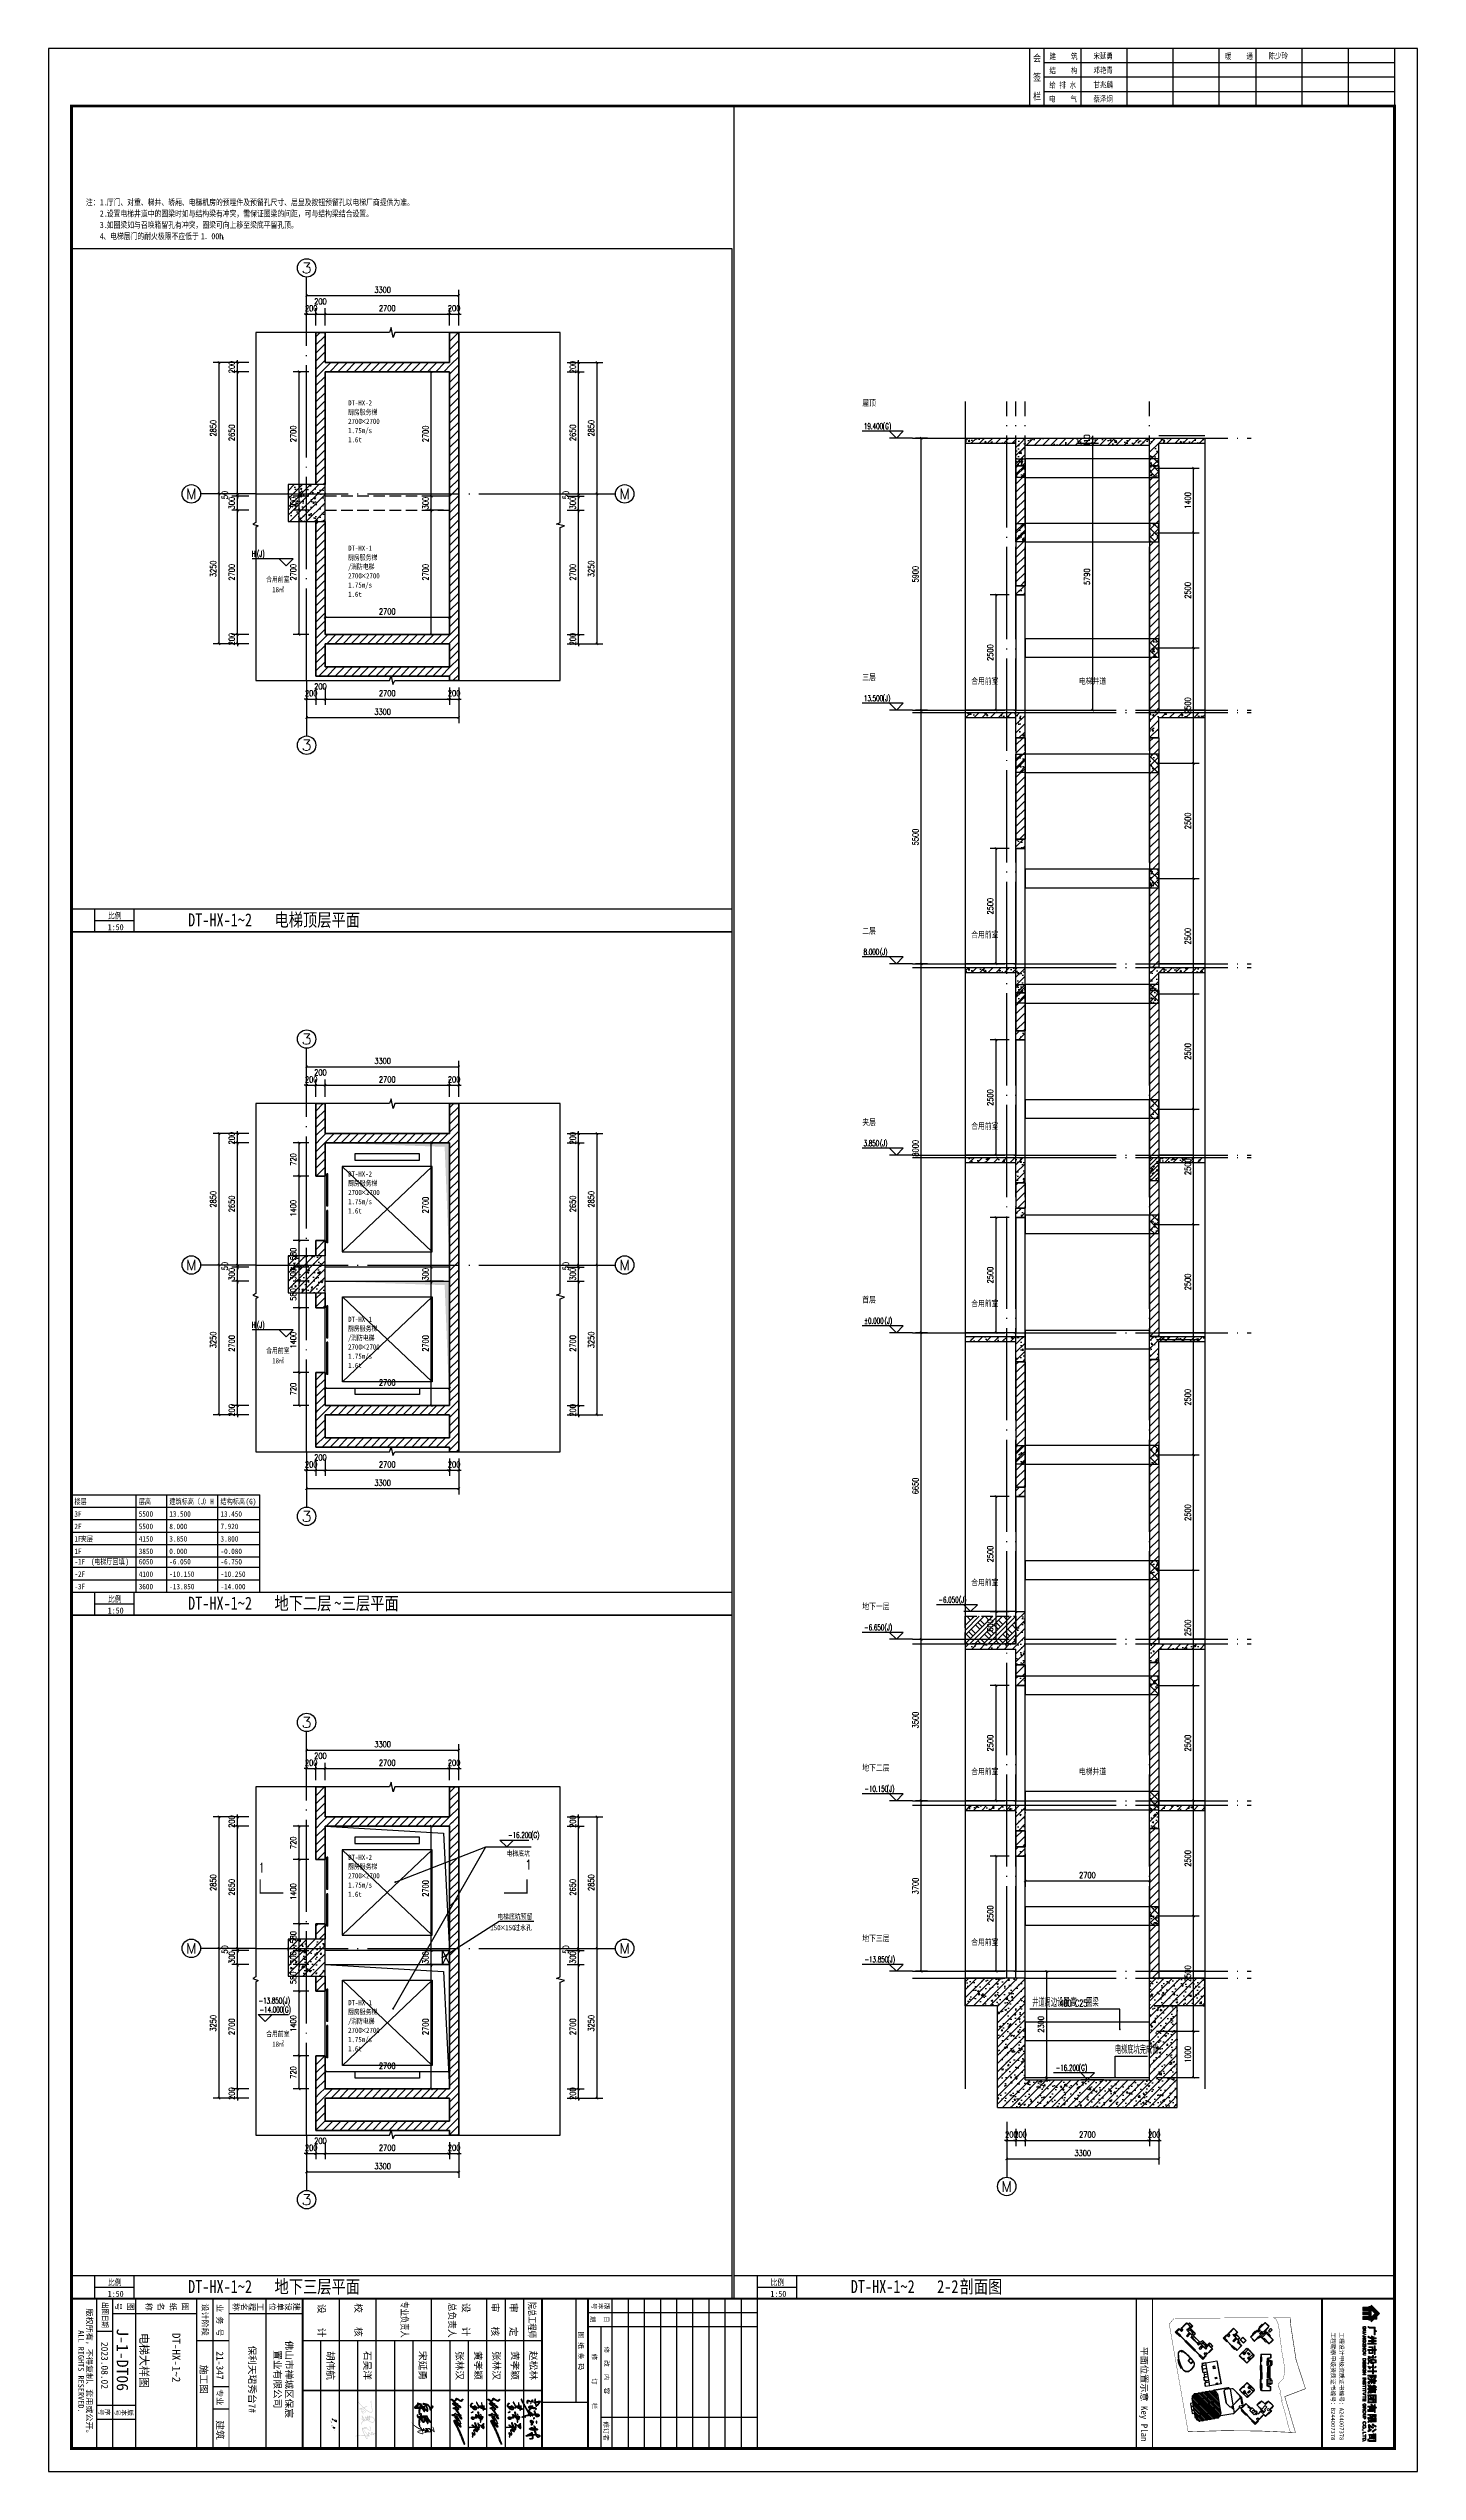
# Model space of a CAD drawing. Header units: millimetres. Extents: x 434053 to 1059003, y -2417481 to 936527.
# Drawn here: x 528801 to 558501, y -1957326 to -1904776 of the extents above; entities that cross this region are included whole.
import ezdxf
from ezdxf.enums import TextEntityAlignment as Align
from ezdxf.lldxf.tags import DXFTag

# ---------------------------------------------------------------- set-up
doc = ezdxf.new("R2010")
doc.units = ezdxf.units.MM
doc.header["$LTSCALE"] = 1000
doc.header["$MEASUREMENT"] = 0
for name, pattern in [('DASH', [0.35, 0.25, -0.1]), ('DOTE', [2.42, 2, -0.2, 0.02, -0.2]), ('示意图$0$DASHDOT', [25.4, 12.7, -6.35, 0, -6.35])]:
    doc.linetypes.add(name, pattern=pattern)
doc.layers.get('Defpoints').update_dxf_attribs({"color": 6})
for name, color, linetype in [('_U+56FE_U+5C42 1', 7, 'Continuous'), ('A-ANNO-DIMS', 3, 'Continuous'), ('A-ANNO-ELEV', 3, 'Continuous'), ('A-ANNO-LEAD', 3, 'Continuous'), ('A-ANNO-TTLB', 7, 'Continuous'), ('A-AXIS', 16, 'DOTE'), ('A-DOOR', 2, 'Continuous'), ('A-FLOR-EVTR', 2, 'Continuous'), ('A-WALL-PATT', 8, 'Continuous'), ('AXIS', 3, 'Continuous'), ('AXIS_TEXT', 7, 'Continuous'), ('COLUMN', 5, 'Continuous'), ('DIM_ELEV', 3, 'Continuous'), ('DIM_SYMB', 3, 'Continuous'), ('DOTE', 16, 'DOTE'), ('PUB_DIM', 83, 'Continuous'), ('PUB_HATCH', 8, 'Continuous'), ('PUB_TAB', 7, 'Continuous'), ('PUB_TEXT', 7, 'Continuous'), ('S_STAIR', 2, 'Continuous'), ('STAIR', 2, 'Continuous'), ('TITEXT', 7, 'Continuous'), ('TITLIN', 7, 'Continuous'), ('WALL', 5, 'Continuous'), ('X1', 7, 'Continuous'), ('图框层', 3, 'Continuous'), ('图签 A1$0$净用地范围线', 6, 'Continuous'), ('建筑-楼板开洞', 251, 'Continuous'), ('建筑轮廓-首层平台', 90, 'Continuous'), ('电子签名', 6, 'Continuous'), ('示意图$0$_平面辅助线', 7, 'Continuous'), ('示意图$0$A-FURN', 251, 'Continuous'), ('示意图$0$A-WALL', 2, 'Continuous'), ('示意图$0$DIM_MODI', 6, 'Continuous'), ('示意图$0$WALL', 4, 'Continuous'), ('示意图$0$净用地范围线', 6, 'Continuous'), ('示意图$0$图签 A1$0$净用地范围线', 6, 'Continuous'), ('示意图$0$坐标编号', 51, 'Continuous'), ('示意图$0$建筑轮廓-窗-阳台', 255, 'Continuous'), ('示意图$0$建筑轮廓-首层平台', 90, 'Continuous'), ('示意图$0$首二层+地下室_04(1)$0$1#楼首层平面图$0$A-WALL', 2, 'Continuous')]:
    doc.layers.add(name, color=color, linetype=linetype)
for name, color, linetype, lineweight in [('A-ANNO-TEXT', 7, 'Continuous', 25), ('A-WALL', 5, 'Continuous', 35), ('示意图$0$建筑物信息', 7, 'Continuous', 0), ('示意图$0$建筑轮廓-塔楼', 4, 'Continuous', 0), ('示意图$0$绿化系统', 106, 'Continuous', 5)]:
    doc.layers.add(name, color=color, linetype=linetype, lineweight=lineweight)
doc.styles.add('_TCH_AXIS', font='COMPLEX', dxfattribs={"bigfont": 'GBCBIG'})
doc.styles.add('_TCH_DIM', font='SIMPLEX.shx', dxfattribs={"width": 0.8, "height": 3, "bigfont": 'GBCBIG.shx'})
doc.styles.add('_TCH_DIM_T3', font='SIMPLEX', dxfattribs={"width": 0.705882, "bigfont": 'GBCBIG'})
doc.styles.add('_TCH_LABEL', font='COMPLEX', dxfattribs={"bigfont": 'GBCBIG'})
doc.styles.add('ACHT', font='simhei.ttf')
doc.styles.add('COMPLEX', font='COMPLEX')
doc.styles.add('TITLE', font='simhei.ttf')
doc.styles.add('TITMK', font='simhei.ttf')
doc.styles.add('TITXC', font='simhei.ttf')
doc.styles.add('TITXH', font='')
doc.styles.add('TITXV', font='', dxfattribs={"width": 0.8})
doc.styles.add('宋体', font='', dxfattribs={"width": 0.8})
doc.styles.add('示意图$0$-黑体', font='simhei.ttf', dxfattribs={"width": 0.7})
doc.styles.get('TITXH').set_extended_font_data('@SimSun')
doc.styles.get('TITXV').set_extended_font_data('SimSun')
doc.styles.get('宋体').set_extended_font_data('SimSun')
tags = doc.linetypes.add('图签 A1$0$DASHDOT', pattern=[1, 0.5, -0.25, 0, -0.25]).pattern_tags.tags
tags[10:11] = [DXFTag(74, 4), DXFTag(75, 0), DXFTag(340, '0'), DXFTag(46, 1.0), DXFTag(50, 0.0), DXFTag(44, 0.0), DXFTag(45, 0.0)]
tags[8:9] = [DXFTag(74, 4), DXFTag(75, 0), DXFTag(340, '0'), DXFTag(46, 1.0), DXFTag(50, 0.0), DXFTag(44, 0.0), DXFTag(45, 0.0)]
tags[6:7] = [DXFTag(74, 4), DXFTag(75, 0), DXFTag(340, '0'), DXFTag(46, 1.0), DXFTag(50, 0.0), DXFTag(44, 0.0), DXFTag(45, 0.0)]
tags[4:5] = [DXFTag(74, 4), DXFTag(75, 0), DXFTag(340, '0'), DXFTag(46, 1.0), DXFTag(50, 0.0), DXFTag(44, 0.0), DXFTag(45, 0.0)]
tags = doc.linetypes.add('示意图$0$图签 A1$0$DASHDOT', pattern=[1, 0.5, -0.25, 0, -0.25]).pattern_tags.tags
tags[10:11] = [DXFTag(74, 4), DXFTag(75, 0), DXFTag(340, '0'), DXFTag(46, 1.0), DXFTag(50, 0.0), DXFTag(44, 0.0), DXFTag(45, 0.0)]
tags[8:9] = [DXFTag(74, 4), DXFTag(75, 0), DXFTag(340, '0'), DXFTag(46, 1.0), DXFTag(50, 0.0), DXFTag(44, 0.0), DXFTag(45, 0.0)]
tags[6:7] = [DXFTag(74, 4), DXFTag(75, 0), DXFTag(340, '0'), DXFTag(46, 1.0), DXFTag(50, 0.0), DXFTag(44, 0.0), DXFTag(45, 0.0)]
tags[4:5] = [DXFTag(74, 4), DXFTag(75, 0), DXFTag(340, '0'), DXFTag(46, 1.0), DXFTag(50, 0.0), DXFTag(44, 0.0), DXFTag(45, 0.0)]
doc.dimstyles.new('_TCH_ARCH&&50', dxfattribs={"dimtxt": 127.5, "dimasz": 50, "dimexe": 125, "dimexo": 150, "dimgap": 61.25, "dimtad": 1, "dimdec": 0, "dimzin": 0, "dimdsep": 46, "dimtxsty": '_TCH_DIM_T3', "dimblk": 'ARCHTICK', "dimcen": 0.09, "dimclrt": 7, "dimazin": 2, "dimtfac": 1, "dimtdec": 0, "dimtix": 1, "dimtmove": 2, "dimatfit": 3, "dimfxl": 1, "dimtolj": 1, "dimtzin": 0, "dimarcsym": 0})
pattern_1 = [(45, (-1713816.56, -1462893.01), (-88.388383, 88.388383), [])]
pattern_2 = [(45, (-1713816.56, -1462982.77), (-88.3883476, 88.3883476), []), (50, (-1713816.56, -1462982.77), (358.63009, -31.376067), [37.5, -412.5]), (355, (-1713816.56, -1462982.77), (-69.375667, 376.096067), [30, -330]), (100.4514, (-1713786.68, -1462985.4), (289.25469, 344.71977), [31.870095, -350.571056]), (46.1842, (-1713816.56, -1462882.77), (533.620524, -82.75951), [56.25, -618.75]), (96.6356, (-1713772.1, -1462889.67), (467.33135, 487.05894), [47.80514, -525.8565]), (351.1842, (-1713816.56, -1462882.77), (467.33097, 487.0593), [45, -495]), (21, (-1713766.56, -1462907.77), (298.453526, -201.309445), [37.5, -412.5]), (326, (-1713766.56, -1462907.77), (121.657666, 362.57502), [30, -330]), (71.4514, (-1713741.7, -1462924.55), (420.111314, 161.26525), [31.870095, -350.571056]), (37.5, (-1713816.56, -1462982.77), (6.079928, 166.446927), [0, -326, 0, -335, 0, -331.25]), (7.5, (-1713816.56, -1462982.77), (131.534769, 197.205856), [0, -191, 0, -318.5, 0, -126.25]), (327.5, (-1713928.06, -1462982.77), (266.911218, -11.277436), [0, -125, 0, -390, 0, -517.5]), (317.5, (-1713978.06, -1462982.77), (291.593085, 50.05249), [0, -162.5, 0, -259, 0, -367.5])]

# ---------------------------------------------------------------- blocks, each defined once
blk = doc.blocks.new('asdfadgdsh')
for p, q in [((0, 500), (14325, 500)), ((500, 500), (500, 0)), ((500, 250), (1350, 250)), ((1350, 500), (1350, 0))]:
    blk.add_line(p, q)
blk.add_lwpolyline([(0, 47550), (14325, 47550), (14325, 0), (0, 0)], close=True)
at = {"layer": 'PUB_TEXT', "style": '宋体', "width": 0.8}
for s, p in [('1:50', (786, 38)), ('比例', (791, 288))]:
    blk.add_text(s, height=132.2, dxfattribs=at).set_placement(p)
blk = doc.blocks.new('asdfgadfgfd')
at = {"layer": 'A-FLOR-EVTR'}
for p, q in [((-888, 2762), (-888, 912)), ((1062, 2762), (-888, 2762)), ((-888, 2762), (1062, 912)), ((-888, 912), (1062, 2762)), ((-613, 3037), (-613, 2900)), ((787, 3037), (-613, 3037)), ((-613, 2900), (787, 2900)), ((787, 2900), (787, 3037)), ((1062, 912), (1062, 2762)), ((-888, 912), (1062, 912)), ((-887, -1912), (-887, -62)), ((-887, -62), (1063, -62)), ((-887, -1912), (1063, -62)), ((-887, -62), (1063, -1912)), ((1063, -62), (1063, -1912)), ((1063, -1912), (-887, -1912)), ((-612, -2187), (-612, -2049)), ((-612, -2049), (788, -2049)), ((788, -2049), (788, -2187)), ((788, -2187), (-612, -2187))]:
    blk.add_line(p, q, dxfattribs=at)
for points in [[(-1263, 575), (-1263, 3275), (1437, 3275), (1437, 575)], [(-1263, -2425), (-1263, 275), (1437, 275), (1437, -2425)]]:
    blk.add_lwpolyline(points, close=True, dxfattribs=at)
blk = doc.blocks.new('_AXISO')
blk.add_circle((0, 0), 0.5)
at = {"layer": 'AXIS_TEXT', "style": 'COMPLEX', "width": 1.041667}
blk.add_attdef('A', text='', height=0.56, dxfattribs=at).set_placement((-0.25, -0.28), (0.25, -0.28), align=Align.FIT)
blk = doc.blocks.new('_ArchTick')
at = {"color": 0, "linetype": 'ByBlock', "const_width": 0.4}
blk.add_lwpolyline([(-0.5, -0.5), (0.5, 0.5)], dxfattribs=at)
blk = doc.blocks.new('*D2385')
at = {"layer": 'Defpoints', "color": 0, "transparency": 16777216}
for p in [(-2200, 11100), (-5500, 10300), (-2200, 10300)]:
    blk.add_point(p, dxfattribs=at)
at = {"layer": 'PUB_DIM', "color": 0, "lineweight": -2, "transparency": 16777216}
for p, q in [((-5500, 10450), (-5500, 11225)), ((-5500, 11100), (-2200, 11100)), ((-2200, 10450), (-2200, 11225))]:
    blk.add_line(p, q, dxfattribs=at)
at = {"layer": 'PUB_DIM', "color": 0, "lineweight": -2, "transparency": 16777216, "xscale": 50, "yscale": 50, "zscale": 50, "rotation": 180}
blk.add_blockref('_ArchTick', (-5500, 11100), dxfattribs=at)
at = {"layer": 'PUB_DIM', "color": 0, "lineweight": -2, "transparency": 16777216, "xscale": 50, "yscale": 50, "zscale": 50}
blk.add_blockref('_ArchTick', (-2200, 11100), dxfattribs=at)
at = {"layer": 'PUB_DIM', "color": 7, "transparency": 16777216, "insert": (-3850, 11225), "char_height": 127.5, "attachment_point": 5, "style": '_TCH_DIM_T3'}
blk.add_mtext('\\A1;3300', dxfattribs=at)
blk = doc.blocks.new('*D2386')
at = {"layer": 'Defpoints', "color": 0, "transparency": 16777216}
for p in [(-5500, 2750), (-2200, 2750), (-2200, 1950)]:
    blk.add_point(p, dxfattribs=at)
at = {"layer": 'PUB_DIM', "color": 0, "lineweight": -2, "transparency": 16777216}
for p, q in [((-5500, 2600), (-5500, 1825)), ((-2200, 2600), (-2200, 1825)), ((-5500, 1950), (-2200, 1950))]:
    blk.add_line(p, q, dxfattribs=at)
at = {"layer": 'PUB_DIM', "color": 0, "lineweight": -2, "transparency": 16777216, "xscale": 50, "yscale": 50, "zscale": 50, "rotation": 180}
blk.add_blockref('_ArchTick', (-5500, 1950), dxfattribs=at)
at = {"layer": 'PUB_DIM', "color": 0, "lineweight": -2, "transparency": 16777216, "xscale": 50, "yscale": 50, "zscale": 50}
blk.add_blockref('_ArchTick', (-2200, 1950), dxfattribs=at)
at = {"layer": 'PUB_DIM', "color": 7, "transparency": 16777216, "insert": (-3850, 2075), "char_height": 127.5, "attachment_point": 5, "style": '_TCH_DIM_T3'}
blk.add_mtext('\\A1;3300', dxfattribs=at)
blk = doc.blocks.new('*D2387')
at = {"layer": 'Defpoints', "color": 0, "transparency": 16777216}
for p in [(-7400, 9650), (-6600, 9650), (-6600, 6800)]:
    blk.add_point(p, dxfattribs=at)
at = {"layer": 'PUB_DIM', "color": 0, "lineweight": -2, "transparency": 16777216}
for p, q in [((-6750, 9650), (-7525, 9650)), ((-7400, 6800), (-7400, 9650)), ((-6750, 6800), (-7525, 6800))]:
    blk.add_line(p, q, dxfattribs=at)
at = {"layer": 'PUB_DIM', "color": 0, "lineweight": -2, "transparency": 16777216, "xscale": 50, "yscale": 50, "zscale": 50}
for p, rotation in [((-7400, 9650), 90), ((-7400, 6800), 270)]:
    blk.add_blockref('_ArchTick', p, dxfattribs=dict(at, rotation=rotation))
at = {"layer": 'PUB_DIM', "color": 7, "transparency": 16777216, "insert": (-7525, 8225), "char_height": 127.5, "attachment_point": 5, "rotation": 90, "style": '_TCH_DIM_T3'}
blk.add_mtext('\\A1;2850', dxfattribs=at)
blk = doc.blocks.new('*D2388')
at = {"layer": 'Defpoints', "color": 0, "transparency": 16777216}
for p in [(-7400, 6800), (-6600, 6800), (-6600, 3550)]:
    blk.add_point(p, dxfattribs=at)
at = {"layer": 'PUB_DIM', "color": 0, "lineweight": -2, "transparency": 16777216}
for p, q in [((-6750, 6800), (-7525, 6800)), ((-7400, 3550), (-7400, 6800)), ((-6750, 3550), (-7525, 3550))]:
    blk.add_line(p, q, dxfattribs=at)
at = {"layer": 'PUB_DIM', "color": 0, "lineweight": -2, "transparency": 16777216, "xscale": 50, "yscale": 50, "zscale": 50}
for p, rotation in [((-7400, 6800), 90), ((-7400, 3550), 270)]:
    blk.add_blockref('_ArchTick', p, dxfattribs=dict(at, rotation=rotation))
at = {"layer": 'PUB_DIM', "color": 7, "transparency": 16777216, "insert": (-7525, 5175), "char_height": 127.5, "attachment_point": 5, "rotation": 90, "style": '_TCH_DIM_T3'}
blk.add_mtext('\\A1;3250', dxfattribs=at)
blk = doc.blocks.new('*D2389')
at = {"layer": 'Defpoints', "color": 0, "transparency": 16777216}
for p in [(0, 9650), (800, 9650), (0, 6800)]:
    blk.add_point(p, dxfattribs=at)
at = {"layer": 'PUB_DIM', "color": 0, "lineweight": -2, "transparency": 16777216}
for p, q in [((150, 9650), (925, 9650)), ((800, 6800), (800, 9650)), ((150, 6800), (925, 6800))]:
    blk.add_line(p, q, dxfattribs=at)
at = {"layer": 'PUB_DIM', "color": 0, "lineweight": -2, "transparency": 16777216, "xscale": 50, "yscale": 50, "zscale": 50}
for p, rotation in [((800, 9650), 90), ((800, 6800), 270)]:
    blk.add_blockref('_ArchTick', p, dxfattribs=dict(at, rotation=rotation))
at = {"layer": 'PUB_DIM', "color": 7, "transparency": 16777216, "insert": (675, 8225), "char_height": 127.5, "attachment_point": 5, "rotation": 90, "style": '_TCH_DIM_T3'}
blk.add_mtext('\\A1;2850', dxfattribs=at)
blk = doc.blocks.new('*D2390')
at = {"layer": 'Defpoints', "color": 0, "transparency": 16777216}
for p in [(0, 6800), (800, 6800), (0, 3550)]:
    blk.add_point(p, dxfattribs=at)
at = {"layer": 'PUB_DIM', "color": 0, "lineweight": -2, "transparency": 16777216}
for p, q in [((150, 6800), (925, 6800)), ((800, 3550), (800, 6800)), ((150, 3550), (925, 3550))]:
    blk.add_line(p, q, dxfattribs=at)
at = {"layer": 'PUB_DIM', "color": 0, "lineweight": -2, "transparency": 16777216, "xscale": 50, "yscale": 50, "zscale": 50}
for p, rotation in [((800, 6800), 90), ((800, 3550), 270)]:
    blk.add_blockref('_ArchTick', p, dxfattribs=dict(at, rotation=rotation))
at = {"layer": 'PUB_DIM', "color": 7, "transparency": 16777216, "insert": (675, 5175), "char_height": 127.5, "attachment_point": 5, "rotation": 90, "style": '_TCH_DIM_T3'}
blk.add_mtext('\\A1;3250', dxfattribs=at)
blk = doc.blocks.new('*D2391')
at = {"layer": 'Defpoints', "color": 0, "transparency": 16777216}
for p in [(-7000, 9650), (-6600, 9650), (-6600, 9450)]:
    blk.add_point(p, dxfattribs=at)
at = {"layer": 'PUB_DIM', "color": 0, "lineweight": -2, "transparency": 16777216}
for p, q in [((-6750, 9650), (-7125, 9650)), ((-7000, 9650), (-7000, 9700)), ((-7000, 9450), (-7000, 9650)), ((-6750, 9450), (-7125, 9450)), ((-7000, 9450), (-7000, 9400))]:
    blk.add_line(p, q, dxfattribs=at)
at = {"layer": 'PUB_DIM', "color": 0, "lineweight": -2, "transparency": 16777216, "xscale": 50, "yscale": 50, "zscale": 50}
for p, rotation in [((-7000, 9650), 270), ((-7000, 9450), 90)]:
    blk.add_blockref('_ArchTick', p, dxfattribs=dict(at, rotation=rotation))
at = {"layer": 'PUB_DIM', "color": 7, "transparency": 16777216, "insert": (-7125, 9550), "char_height": 127.5, "attachment_point": 5, "rotation": 90, "style": '_TCH_DIM_T3'}
blk.add_mtext('\\A1;200', dxfattribs=at)
blk = doc.blocks.new('*D2392')
at = {"layer": 'Defpoints', "color": 0, "transparency": 16777216}
for p in [(-7000, 9450), (-6600, 9450), (-6600, 6800)]:
    blk.add_point(p, dxfattribs=at)
at = {"layer": 'PUB_DIM', "color": 0, "lineweight": -2, "transparency": 16777216}
for p, q in [((-6750, 9450), (-7125, 9450)), ((-7000, 6800), (-7000, 9450)), ((-6750, 6800), (-7125, 6800))]:
    blk.add_line(p, q, dxfattribs=at)
at = {"layer": 'PUB_DIM', "color": 0, "lineweight": -2, "transparency": 16777216, "xscale": 50, "yscale": 50, "zscale": 50}
for p, rotation in [((-7000, 9450), 90), ((-7000, 6800), 270)]:
    blk.add_blockref('_ArchTick', p, dxfattribs=dict(at, rotation=rotation))
at = {"layer": 'PUB_DIM', "color": 7, "transparency": 16777216, "insert": (-7125, 8125), "char_height": 127.5, "attachment_point": 5, "rotation": 90, "style": '_TCH_DIM_T3'}
blk.add_mtext('\\A1;2650', dxfattribs=at)
blk = doc.blocks.new('*D2393')
at = {"layer": 'Defpoints', "color": 0, "transparency": 16777216}
for p in [(-7000, 6800), (-6600, 6800), (-6600, 6750)]:
    blk.add_point(p, dxfattribs=at)
at = {"layer": 'PUB_DIM', "color": 0, "lineweight": -2, "transparency": 16777216}
for p, q in [((-7000, 6800), (-7000, 6850)), ((-6750, 6800), (-7125, 6800)), ((-6750, 6750), (-7125, 6750)), ((-7000, 6750), (-7000, 6800)), ((-7000, 6750), (-7000, 6700))]:
    blk.add_line(p, q, dxfattribs=at)
at = {"layer": 'PUB_DIM', "color": 0, "lineweight": -2, "transparency": 16777216, "xscale": 50, "yscale": 50, "zscale": 50}
for p, rotation in [((-7000, 6800), 270), ((-7000, 6750), 90)]:
    blk.add_blockref('_ArchTick', p, dxfattribs=dict(at, rotation=rotation))
at = {"layer": 'PUB_DIM', "color": 7, "transparency": 16777216, "insert": (-7275, 6775), "char_height": 127.5, "attachment_point": 5, "rotation": 90, "style": '_TCH_DIM_T3'}
blk.add_mtext('\\A1;50', dxfattribs=at)
blk = doc.blocks.new('*D2394')
at = {"layer": 'Defpoints', "color": 0, "transparency": 16777216}
for p in [(-7000, 6750), (-6600, 6750), (-6600, 6450)]:
    blk.add_point(p, dxfattribs=at)
at = {"layer": 'PUB_DIM', "color": 0, "lineweight": -2, "transparency": 16777216}
for p, q in [((-6750, 6750), (-7125, 6750)), ((-6750, 6450), (-7125, 6450)), ((-7000, 6750), (-7000, 6800)), ((-7000, 6450), (-7000, 6750)), ((-7000, 6450), (-7000, 6400))]:
    blk.add_line(p, q, dxfattribs=at)
at = {"layer": 'PUB_DIM', "color": 0, "lineweight": -2, "transparency": 16777216, "xscale": 50, "yscale": 50, "zscale": 50}
for p, rotation in [((-7000, 6750), 270), ((-7000, 6450), 90)]:
    blk.add_blockref('_ArchTick', p, dxfattribs=dict(at, rotation=rotation))
at = {"layer": 'PUB_DIM', "color": 7, "transparency": 16777216, "insert": (-7125, 6600), "char_height": 127.5, "attachment_point": 5, "rotation": 90, "style": '_TCH_DIM_T3'}
blk.add_mtext('\\A1;300', dxfattribs=at)
blk = doc.blocks.new('*D2395')
at = {"layer": 'Defpoints', "color": 0, "transparency": 16777216}
for p in [(-7000, 6450), (-6600, 6450), (-6600, 3750)]:
    blk.add_point(p, dxfattribs=at)
at = {"layer": 'PUB_DIM', "color": 0, "lineweight": -2, "transparency": 16777216}
for p, q in [((-6750, 6450), (-7125, 6450)), ((-7000, 3750), (-7000, 6450)), ((-6750, 3750), (-7125, 3750))]:
    blk.add_line(p, q, dxfattribs=at)
at = {"layer": 'PUB_DIM', "color": 0, "lineweight": -2, "transparency": 16777216, "xscale": 50, "yscale": 50, "zscale": 50}
for p, rotation in [((-7000, 6450), 90), ((-7000, 3750), 270)]:
    blk.add_blockref('_ArchTick', p, dxfattribs=dict(at, rotation=rotation))
at = {"layer": 'PUB_DIM', "color": 7, "transparency": 16777216, "insert": (-7125, 5100), "char_height": 127.5, "attachment_point": 5, "rotation": 90, "style": '_TCH_DIM_T3'}
blk.add_mtext('\\A1;2700', dxfattribs=at)
blk = doc.blocks.new('*D2396')
at = {"layer": 'Defpoints', "color": 0, "transparency": 16777216}
for p in [(-7000, 3750), (-6600, 3750), (-6600, 3550)]:
    blk.add_point(p, dxfattribs=at)
at = {"layer": 'PUB_DIM', "color": 0, "lineweight": -2, "transparency": 16777216}
for p, q in [((-6750, 3750), (-7125, 3750)), ((-7000, 3750), (-7000, 3800)), ((-7000, 3550), (-7000, 3750)), ((-6750, 3550), (-7125, 3550)), ((-7000, 3550), (-7000, 3500))]:
    blk.add_line(p, q, dxfattribs=at)
at = {"layer": 'PUB_DIM', "color": 0, "lineweight": -2, "transparency": 16777216, "xscale": 50, "yscale": 50, "zscale": 50}
for p, rotation in [((-7000, 3750), 270), ((-7000, 3550), 90)]:
    blk.add_blockref('_ArchTick', p, dxfattribs=dict(at, rotation=rotation))
at = {"layer": 'PUB_DIM', "color": 7, "transparency": 16777216, "insert": (-7125, 3650), "char_height": 127.5, "attachment_point": 5, "rotation": 90, "style": '_TCH_DIM_T3'}
blk.add_mtext('\\A1;200', dxfattribs=at)
blk = doc.blocks.new('*D2397')
at = {"layer": 'Defpoints', "color": 0, "transparency": 16777216}
for p in [(0, 9650), (400, 9650), (0, 9450)]:
    blk.add_point(p, dxfattribs=at)
at = {"layer": 'PUB_DIM', "color": 0, "lineweight": -2, "transparency": 16777216}
for p, q in [((150, 9650), (525, 9650)), ((400, 9650), (400, 9700)), ((400, 9450), (400, 9650)), ((150, 9450), (525, 9450)), ((400, 9450), (400, 9400))]:
    blk.add_line(p, q, dxfattribs=at)
at = {"layer": 'PUB_DIM', "color": 0, "lineweight": -2, "transparency": 16777216, "xscale": 50, "yscale": 50, "zscale": 50}
for p, rotation in [((400, 9650), 270), ((400, 9450), 90)]:
    blk.add_blockref('_ArchTick', p, dxfattribs=dict(at, rotation=rotation))
at = {"layer": 'PUB_DIM', "color": 7, "transparency": 16777216, "insert": (275, 9550), "char_height": 127.5, "attachment_point": 5, "rotation": 90, "style": '_TCH_DIM_T3'}
blk.add_mtext('\\A1;200', dxfattribs=at)
blk = doc.blocks.new('*D2398')
at = {"layer": 'Defpoints', "color": 0, "transparency": 16777216}
for p in [(0, 9450), (400, 9450), (0, 6800)]:
    blk.add_point(p, dxfattribs=at)
at = {"layer": 'PUB_DIM', "color": 0, "lineweight": -2, "transparency": 16777216}
for p, q in [((150, 9450), (525, 9450)), ((400, 6800), (400, 9450)), ((150, 6800), (525, 6800))]:
    blk.add_line(p, q, dxfattribs=at)
at = {"layer": 'PUB_DIM', "color": 0, "lineweight": -2, "transparency": 16777216, "xscale": 50, "yscale": 50, "zscale": 50}
for p, rotation in [((400, 9450), 90), ((400, 6800), 270)]:
    blk.add_blockref('_ArchTick', p, dxfattribs=dict(at, rotation=rotation))
at = {"layer": 'PUB_DIM', "color": 7, "transparency": 16777216, "insert": (275, 8125), "char_height": 127.5, "attachment_point": 5, "rotation": 90, "style": '_TCH_DIM_T3'}
blk.add_mtext('\\A1;2650', dxfattribs=at)
blk = doc.blocks.new('*D2399')
at = {"layer": 'Defpoints', "color": 0, "transparency": 16777216}
for p in [(0, 6800), (0, 6750), (400, 6800)]:
    blk.add_point(p, dxfattribs=at)
at = {"layer": 'PUB_DIM', "color": 0, "lineweight": -2, "transparency": 16777216}
for p, q in [((400, 6800), (400, 6850)), ((150, 6800), (525, 6800)), ((150, 6750), (525, 6750)), ((400, 6750), (400, 6800)), ((400, 6750), (400, 6700))]:
    blk.add_line(p, q, dxfattribs=at)
at = {"layer": 'PUB_DIM', "color": 0, "lineweight": -2, "transparency": 16777216, "xscale": 50, "yscale": 50, "zscale": 50}
for p, rotation in [((400, 6800), 270), ((400, 6750), 90)]:
    blk.add_blockref('_ArchTick', p, dxfattribs=dict(at, rotation=rotation))
at = {"layer": 'PUB_DIM', "color": 7, "transparency": 16777216, "insert": (125, 6775), "char_height": 127.5, "attachment_point": 5, "rotation": 90, "style": '_TCH_DIM_T3'}
blk.add_mtext('\\A1;50', dxfattribs=at)
blk = doc.blocks.new('*D2400')
at = {"layer": 'Defpoints', "color": 0, "transparency": 16777216}
for p in [(0, 6750), (0, 6450), (400, 6750)]:
    blk.add_point(p, dxfattribs=at)
at = {"layer": 'PUB_DIM', "color": 0, "lineweight": -2, "transparency": 16777216}
for p, q in [((150, 6750), (525, 6750)), ((150, 6450), (525, 6450)), ((400, 6750), (400, 6800)), ((400, 6450), (400, 6750)), ((400, 6450), (400, 6400))]:
    blk.add_line(p, q, dxfattribs=at)
at = {"layer": 'PUB_DIM', "color": 0, "lineweight": -2, "transparency": 16777216, "xscale": 50, "yscale": 50, "zscale": 50}
for p, rotation in [((400, 6750), 270), ((400, 6450), 90)]:
    blk.add_blockref('_ArchTick', p, dxfattribs=dict(at, rotation=rotation))
at = {"layer": 'PUB_DIM', "color": 7, "transparency": 16777216, "insert": (275, 6600), "char_height": 127.5, "attachment_point": 5, "rotation": 90, "style": '_TCH_DIM_T3'}
blk.add_mtext('\\A1;300', dxfattribs=at)
blk = doc.blocks.new('*D2401')
at = {"layer": 'Defpoints', "color": 0, "transparency": 16777216}
for p in [(0, 6450), (400, 6450), (0, 3750)]:
    blk.add_point(p, dxfattribs=at)
at = {"layer": 'PUB_DIM', "color": 0, "lineweight": -2, "transparency": 16777216}
for p, q in [((150, 6450), (525, 6450)), ((400, 3750), (400, 6450)), ((150, 3750), (525, 3750))]:
    blk.add_line(p, q, dxfattribs=at)
at = {"layer": 'PUB_DIM', "color": 0, "lineweight": -2, "transparency": 16777216, "xscale": 50, "yscale": 50, "zscale": 50}
for p, rotation in [((400, 6450), 90), ((400, 3750), 270)]:
    blk.add_blockref('_ArchTick', p, dxfattribs=dict(at, rotation=rotation))
at = {"layer": 'PUB_DIM', "color": 7, "transparency": 16777216, "insert": (275, 5100), "char_height": 127.5, "attachment_point": 5, "rotation": 90, "style": '_TCH_DIM_T3'}
blk.add_mtext('\\A1;2700', dxfattribs=at)
blk = doc.blocks.new('*D2402')
at = {"layer": 'Defpoints', "color": 0, "transparency": 16777216}
for p in [(0, 3750), (400, 3750), (0, 3550)]:
    blk.add_point(p, dxfattribs=at)
at = {"layer": 'PUB_DIM', "color": 0, "lineweight": -2, "transparency": 16777216}
for p, q in [((150, 3750), (525, 3750)), ((400, 3750), (400, 3800)), ((400, 3550), (400, 3750)), ((150, 3550), (525, 3550)), ((400, 3550), (400, 3500))]:
    blk.add_line(p, q, dxfattribs=at)
at = {"layer": 'PUB_DIM', "color": 0, "lineweight": -2, "transparency": 16777216, "xscale": 50, "yscale": 50, "zscale": 50}
for p, rotation in [((400, 3750), 270), ((400, 3550), 90)]:
    blk.add_blockref('_ArchTick', p, dxfattribs=dict(at, rotation=rotation))
at = {"layer": 'PUB_DIM', "color": 7, "transparency": 16777216, "insert": (275, 3650), "char_height": 127.5, "attachment_point": 5, "rotation": 90, "style": '_TCH_DIM_T3'}
blk.add_mtext('\\A1;200', dxfattribs=at)
blk = doc.blocks.new('*D2403')
at = {"layer": 'Defpoints', "color": 0, "transparency": 16777216}
for p in [(-5500, 2750), (-5300, 2750), (-5300, 2350)]:
    blk.add_point(p, dxfattribs=at)
at = {"layer": 'PUB_DIM', "color": 0, "lineweight": -2, "transparency": 16777216}
for p, q in [((-5500, 2350), (-5550, 2350)), ((-5500, 2600), (-5500, 2225)), ((-5500, 2350), (-5300, 2350)), ((-5300, 2600), (-5300, 2225)), ((-5300, 2350), (-5250, 2350))]:
    blk.add_line(p, q, dxfattribs=at)
at = {"layer": 'PUB_DIM', "color": 0, "lineweight": -2, "transparency": 16777216, "xscale": 50, "yscale": 50, "zscale": 50}
blk.add_blockref('_ArchTick', (-5500, 2350), dxfattribs=at)
at = {"layer": 'PUB_DIM', "color": 0, "lineweight": -2, "transparency": 16777216, "xscale": 50, "yscale": 50, "zscale": 50, "rotation": 180}
blk.add_blockref('_ArchTick', (-5300, 2350), dxfattribs=at)
at = {"layer": 'PUB_DIM', "color": 7, "transparency": 16777216, "insert": (-5400, 2475), "char_height": 127.5, "attachment_point": 5, "style": '_TCH_DIM_T3'}
blk.add_mtext('\\A1;200', dxfattribs=at)
blk = doc.blocks.new('*D2404')
at = {"layer": 'Defpoints', "color": 0, "transparency": 16777216}
for p in [(-5300, 2750), (-5100, 2750), (-5100, 2350)]:
    blk.add_point(p, dxfattribs=at)
at = {"layer": 'PUB_DIM', "color": 0, "lineweight": -2, "transparency": 16777216}
for p, q in [((-5300, 2600), (-5300, 2225)), ((-5300, 2350), (-5100, 2350)), ((-5100, 2600), (-5100, 2225))]:
    blk.add_line(p, q, dxfattribs=at)
at = {"layer": 'PUB_DIM', "color": 0, "lineweight": -2, "transparency": 16777216, "xscale": 50, "yscale": 50, "zscale": 50, "rotation": 180}
blk.add_blockref('_ArchTick', (-5300, 2350), dxfattribs=at)
at = {"layer": 'PUB_DIM', "color": 0, "lineweight": -2, "transparency": 16777216, "xscale": 50, "yscale": 50, "zscale": 50}
blk.add_blockref('_ArchTick', (-5100, 2350), dxfattribs=at)
at = {"layer": 'PUB_DIM', "color": 7, "transparency": 16777216, "insert": (-5200, 2625), "char_height": 127.5, "attachment_point": 5, "style": '_TCH_DIM_T3'}
blk.add_mtext('\\A1;200', dxfattribs=at)
blk = doc.blocks.new('*D2405')
at = {"layer": 'Defpoints', "color": 0, "transparency": 16777216}
for p in [(-5100, 2750), (-2400, 2750), (-2400, 2350)]:
    blk.add_point(p, dxfattribs=at)
at = {"layer": 'PUB_DIM', "color": 0, "lineweight": -2, "transparency": 16777216}
for p, q in [((-5100, 2600), (-5100, 2225)), ((-5100, 2350), (-2400, 2350)), ((-2400, 2600), (-2400, 2225))]:
    blk.add_line(p, q, dxfattribs=at)
at = {"layer": 'PUB_DIM', "color": 0, "lineweight": -2, "transparency": 16777216, "xscale": 50, "yscale": 50, "zscale": 50, "rotation": 180}
blk.add_blockref('_ArchTick', (-5100, 2350), dxfattribs=at)
at = {"layer": 'PUB_DIM', "color": 0, "lineweight": -2, "transparency": 16777216, "xscale": 50, "yscale": 50, "zscale": 50}
blk.add_blockref('_ArchTick', (-2400, 2350), dxfattribs=at)
at = {"layer": 'PUB_DIM', "color": 7, "transparency": 16777216, "insert": (-3750, 2475), "char_height": 127.5, "attachment_point": 5, "style": '_TCH_DIM_T3'}
blk.add_mtext('\\A1;2700', dxfattribs=at)
blk = doc.blocks.new('*D2406')
at = {"layer": 'Defpoints', "color": 0, "transparency": 16777216}
for p in [(-2400, 2750), (-2200, 2750), (-2200, 2350)]:
    blk.add_point(p, dxfattribs=at)
at = {"layer": 'PUB_DIM', "color": 0, "lineweight": -2, "transparency": 16777216}
for p, q in [((-2400, 2350), (-2450, 2350)), ((-2400, 2600), (-2400, 2225)), ((-2400, 2350), (-2200, 2350)), ((-2200, 2600), (-2200, 2225)), ((-2200, 2350), (-2150, 2350))]:
    blk.add_line(p, q, dxfattribs=at)
at = {"layer": 'PUB_DIM', "color": 0, "lineweight": -2, "transparency": 16777216, "xscale": 50, "yscale": 50, "zscale": 50}
blk.add_blockref('_ArchTick', (-2400, 2350), dxfattribs=at)
at = {"layer": 'PUB_DIM', "color": 0, "lineweight": -2, "transparency": 16777216, "xscale": 50, "yscale": 50, "zscale": 50, "rotation": 180}
blk.add_blockref('_ArchTick', (-2200, 2350), dxfattribs=at)
at = {"layer": 'PUB_DIM', "color": 7, "transparency": 16777216, "insert": (-2300, 2475), "char_height": 127.5, "attachment_point": 5, "style": '_TCH_DIM_T3'}
blk.add_mtext('\\A1;200', dxfattribs=at)
blk = doc.blocks.new('*D2407')
at = {"layer": 'Defpoints', "color": 0, "transparency": 16777216}
for p in [(-5300, 10700), (-5500, 10300), (-5300, 10300)]:
    blk.add_point(p, dxfattribs=at)
at = {"layer": 'PUB_DIM', "color": 0, "lineweight": -2, "transparency": 16777216}
for p, q in [((-5500, 10700), (-5550, 10700)), ((-5500, 10450), (-5500, 10825)), ((-5500, 10700), (-5300, 10700)), ((-5300, 10450), (-5300, 10825)), ((-5300, 10700), (-5250, 10700))]:
    blk.add_line(p, q, dxfattribs=at)
at = {"layer": 'PUB_DIM', "color": 0, "lineweight": -2, "transparency": 16777216, "xscale": 50, "yscale": 50, "zscale": 50}
blk.add_blockref('_ArchTick', (-5500, 10700), dxfattribs=at)
at = {"layer": 'PUB_DIM', "color": 0, "lineweight": -2, "transparency": 16777216, "xscale": 50, "yscale": 50, "zscale": 50, "rotation": 180}
blk.add_blockref('_ArchTick', (-5300, 10700), dxfattribs=at)
at = {"layer": 'PUB_DIM', "color": 7, "transparency": 16777216, "insert": (-5400, 10825), "char_height": 127.5, "attachment_point": 5, "style": '_TCH_DIM_T3'}
blk.add_mtext('\\A1;200', dxfattribs=at)
blk = doc.blocks.new('*D2408')
at = {"layer": 'Defpoints', "color": 0, "transparency": 16777216}
for p in [(-5100, 10700), (-5300, 10300), (-5100, 10300)]:
    blk.add_point(p, dxfattribs=at)
at = {"layer": 'PUB_DIM', "color": 0, "lineweight": -2, "transparency": 16777216}
for p, q in [((-5300, 10450), (-5300, 10825)), ((-5300, 10700), (-5100, 10700)), ((-5100, 10450), (-5100, 10825))]:
    blk.add_line(p, q, dxfattribs=at)
at = {"layer": 'PUB_DIM', "color": 0, "lineweight": -2, "transparency": 16777216, "xscale": 50, "yscale": 50, "zscale": 50, "rotation": 180}
blk.add_blockref('_ArchTick', (-5300, 10700), dxfattribs=at)
at = {"layer": 'PUB_DIM', "color": 0, "lineweight": -2, "transparency": 16777216, "xscale": 50, "yscale": 50, "zscale": 50}
blk.add_blockref('_ArchTick', (-5100, 10700), dxfattribs=at)
at = {"layer": 'PUB_DIM', "color": 7, "transparency": 16777216, "insert": (-5200, 10975), "char_height": 127.5, "attachment_point": 5, "style": '_TCH_DIM_T3'}
blk.add_mtext('\\A1;200', dxfattribs=at)
blk = doc.blocks.new('*D2409')
at = {"layer": 'Defpoints', "color": 0, "transparency": 16777216}
for p in [(-2400, 10700), (-5100, 10300), (-2400, 10300)]:
    blk.add_point(p, dxfattribs=at)
at = {"layer": 'PUB_DIM', "color": 0, "lineweight": -2, "transparency": 16777216}
for p, q in [((-5100, 10450), (-5100, 10825)), ((-5100, 10700), (-2400, 10700)), ((-2400, 10450), (-2400, 10825))]:
    blk.add_line(p, q, dxfattribs=at)
at = {"layer": 'PUB_DIM', "color": 0, "lineweight": -2, "transparency": 16777216, "xscale": 50, "yscale": 50, "zscale": 50, "rotation": 180}
blk.add_blockref('_ArchTick', (-5100, 10700), dxfattribs=at)
at = {"layer": 'PUB_DIM', "color": 0, "lineweight": -2, "transparency": 16777216, "xscale": 50, "yscale": 50, "zscale": 50}
blk.add_blockref('_ArchTick', (-2400, 10700), dxfattribs=at)
at = {"layer": 'PUB_DIM', "color": 7, "transparency": 16777216, "insert": (-3750, 10825), "char_height": 127.5, "attachment_point": 5, "style": '_TCH_DIM_T3'}
blk.add_mtext('\\A1;2700', dxfattribs=at)
blk = doc.blocks.new('*D2410')
at = {"layer": 'Defpoints', "color": 0, "transparency": 16777216}
for p in [(-2200, 10700), (-2400, 10300), (-2200, 10300)]:
    blk.add_point(p, dxfattribs=at)
at = {"layer": 'PUB_DIM', "color": 0, "lineweight": -2, "transparency": 16777216}
for p, q in [((-2400, 10700), (-2450, 10700)), ((-2400, 10450), (-2400, 10825)), ((-2400, 10700), (-2200, 10700)), ((-2200, 10450), (-2200, 10825)), ((-2200, 10700), (-2150, 10700))]:
    blk.add_line(p, q, dxfattribs=at)
at = {"layer": 'PUB_DIM', "color": 0, "lineweight": -2, "transparency": 16777216, "xscale": 50, "yscale": 50, "zscale": 50}
blk.add_blockref('_ArchTick', (-2400, 10700), dxfattribs=at)
at = {"layer": 'PUB_DIM', "color": 0, "lineweight": -2, "transparency": 16777216, "xscale": 50, "yscale": 50, "zscale": 50, "rotation": 180}
blk.add_blockref('_ArchTick', (-2200, 10700), dxfattribs=at)
at = {"layer": 'PUB_DIM', "color": 7, "transparency": 16777216, "insert": (-2300, 10825), "char_height": 127.5, "attachment_point": 5, "style": '_TCH_DIM_T3'}
blk.add_mtext('\\A1;200', dxfattribs=at)
blk = doc.blocks.new('3334')
at = {"linetype": 'Continuous'}
h = blk.add_hatch(color=256, dxfattribs=at)
h.dxf.hatch_style = 1
h.paths.add_polyline_path([(74, -36), (73, -35), (54, -51), (58, -52), (70, -48), (74, -43)], flags=16)
h.paths.add_polyline_path([(177, -7), (175, -6), (167, -14), (161, -23), (162, -30), (166, -37), (169, -34), (172, -20)], flags=16)
h.paths.add_polyline_path([(68, -4), (67, -3), (49, -6), (47, -9), (48, -17), (50, -18)], flags=16)
h.paths.add_polyline_path([(254, 0), (253, 1), (234, -14), (232, -14), (224, -21), (190, -43), (179, -52), (181, -55), (202, -50), (251, -28), (253, -22), (253, -12), (255, -7)], flags=16)
h.paths.add_polyline_path([(56, 20), (55, 21), (47, 19), (47, 11), (56, 8), (70, 17), (66, 20)], flags=16)
h.paths.add_polyline_path([(-42, 53), (-17, 52), (-13, 49), (-10, 49), (-4, 42), (-6, 29), (-24, -3), (-38, -22), (-59, -46), (-52, -72), (-50, -73), (-48, -71), (-45, -54), (-32, -29), (-25, -23), (-13, -23), (-9, -32), (-10, -41), (-18, -58), (-22, -63), (-19, -64), (7, -45), (13, -42), (11, -48), (-16, -69), (-24, -73), (-29, -73), (-32, -70), (-29, -62), (-21, -52), (-16, -41), (-15, -31), (-19, -27), (-24, -29), (-33, -39), (-42, -61), (-43, -70), (-45, -73), (-46, -92), (-48, -94), (-51, -94), (-57, -79), (-62, -58), (-66, -53), (-98, -86), (-121, -105), (-126, -105), (-130, -102), (-131, -95), (-128, -92), (-126, -99), (-123, -100), (-82, -62), (-67, -45), (-71, -34), (-78, -22), (-81, -11), (-84, -7), (-84, -3), (-79, -4), (-62, -39), (-41, -16), (-28, 2), (-19, 19), (-13, 27), (-10, 41), (-14, 45), (-26, 48), (-48, 48), (-62, 45), (-71, 45), (-75, 43), (-83, 43), (-123, 35), (-140, 36), (-143, 39), (-142, 42), (-129, 43), (-127, 40), (-101, 43), (-97, 45)])
h.paths.add_polyline_path([(84, 72), (83, 73), (65, 72), (64, 70), (55, 66), (49, 60), (45, 52), (45, 37), (47, 27), (74, 25), (80, 22), (80, 18), (74, 12), (62, 5), (64, 3), (75, 4), (84, 14), (95, 36), (99, 50), (98, 64), (94, 69), (88, 72)], flags=16)
h.paths.add_polyline_path([(70, 78), (84, 78), (96, 74), (103, 68), (106, 61), (105, 47), (102, 37), (90, 12), (80, -2), (67, -13), (81, -13), (87, -16), (87, -21), (80, -29), (84, -33), (81, -38), (81, -42), (83, -43), (92, -36), (95, -37), (95, -41), (86, -47), (87, -49), (89, -49), (107, -63), (118, -69), (119, -71), (133, -75), (133, -77), (125, -77), (116, -75), (112, -72), (108, -72), (80, -51), (75, -56), (64, -78), (60, -76), (60, -72), (67, -58), (66, -55), (55, -60), (33, -66), (28, -66), (24, -62), (25, -59), (28, -59), (59, -40), (79, -22), (79, -18), (70, -19), (59, -22), (43, -29), (38, -29), (36, -27), (36, -24), (41, -21), (41, -9), (31, -8), (28, -5), (28, -2), (40, 2), (40, 9), (30, 17), (26, 23), (28, 26), (39, 28), (39, 50), (45, 64), (57, 74)])
h.paths.add_polyline_path([(219, 97), (221, 98), (229, 92), (235, 72), (238, 72), (242, 75), (250, 74), (248, 71), (244, 70), (238, 65), (240, 63), (246, 63), (244, 60), (237, 58), (233, 61), (220, 51), (222, 48), (230, 51), (245, 53), (248, 50), (248, 45), (242, 32), (229, 16), (232, 14), (240, 15), (255, 13), (256, 17), (254, 21), (251, 23), (251, 27), (254, 28), (261, 22), (263, 7), (259, -21), (261, -23), (279, -13), (286, -6), (281, -1), (273, 2), (271, 5), (287, 0), (291, -3), (293, -7), (289, -14), (272, -25), (266, -27), (259, -32), (256, -49), (255, -86), (261, -141), (256, -137), (251, -116), (249, -93), (249, -54), (251, -38), (248, -36), (242, -40), (228, -45), (205, -56), (173, -64), (167, -63), (163, -58), (169, -53), (169, -51), (160, -39), (155, -27), (155, -21), (157, -16), (174, -2), (175, 1), (182, 7), (193, 25), (194, 28), (191, 31), (175, 30), (151, 22), (147, 23), (147, 27), (166, 34), (176, 36), (191, 36), (197, 33), (199, 30), (196, 19), (184, 4), (181, -2), (176, -27), (174, -30), (174, -45), (176, -49), (184, -45), (188, -40), (191, -38), (193, -39), (197, -34), (198, -35), (249, 6), (247, 8), (222, 7), (213, 8), (210, 14), (221, 18), (229, 24), (241, 43), (241, 46), (238, 47), (225, 42), (216, 42), (213, 44), (211, 48), (215, 56), (229, 66), (229, 71), (224, 86), (218, 95)])
blk = doc.blocks.new('A$C01EE4E50')
h = blk.add_hatch(color=256)
edge = h.paths.add_edge_path()
edge.add_spline(control_points=[(1107, 571), (1105, 574), (1105, 574), (1109, 576), (1108, 574), (1108, 573), (1107, 571)], knot_values=[0, 0, 0, 0, 1, 1, 1, 2, 2, 2, 2], degree=3, periodic=0)
at = {"lineweight": 0}
for points in [[(735, 500), (735, 500), (735, 500), (735, 499), (735, 499), (735, 498), (735, 497), (735, 497), (735, 496), (735, 496), (735, 495), (735, 495), (735, 495), (735, 495), (735, 494), (735, 494), (735, 494), (735, 493), (735, 493), (735, 493), (735, 493), (735, 492), (735, 492), (735, 492), (735, 492), (735, 492), (735, 492), (735, 492), (735, 491), (735, 491), (735, 491), (735, 491), (735, 491), (735, 491), (735, 491), (735, 491), (735, 491), (735, 491), (735, 491), (735, 491), (735, 491), (735, 491), (735, 491), (735, 490), (735, 490), (735, 490), (735, 490), (735, 490), (735, 490), (735, 490), (735, 490), (735, 490), (735, 490), (735, 490), (735, 490), (735, 490), (735, 490), (735, 490), (735, 490), (735, 490), (735, 489), (734, 489), (734, 489), (734, 489), (734, 489), (734, 489), (734, 489), (734, 489), (734, 489), (734, 489), (734, 489), (734, 489), (734, 489), (734, 489), (734, 489), (734, 489), (734, 489), (734, 489), (734, 489), (734, 489), (734, 489), (734, 489), (734, 489), (734, 488), (734, 488), (734, 488), (734, 488), (734, 488), (734, 488), (734, 488), (734, 488), (734, 488), (734, 488), (734, 488), (734, 488), (734, 488), (733, 488), (733, 488), (733, 488), (733, 488), (733, 488), (733, 488), (733, 488), (733, 488), (733, 488), (733, 488), (733, 488), (733, 488), (733, 488), (733, 488), (733, 488), (733, 488), (733, 488), (733, 488), (733, 488), (733, 488), (733, 488), (733, 488), (733, 488), (732, 488), (732, 487), (732, 487), (732, 487), (732, 487), (732, 487), (732, 487), (732, 487), (732, 487), (732, 487), (732, 487), (732, 487), (732, 487), (732, 487), (732, 487), (732, 487), (732, 487), (731, 487), (731, 487), (731, 487), (731, 487), (731, 487), (731, 487), (731, 487), (731, 487), (731, 487), (731, 487), (731, 487), (731, 487), (731, 487), (731, 487), (731, 487), (730, 487), (730, 487), (730, 487), (730, 487), (730, 487), (730, 487), (730, 487), (729, 487), (729, 487), (729, 487), (729, 487), (729, 487), (729, 487), (729, 487), (728, 487), (728, 487), (728, 487), (728, 487), (728, 487), (728, 487), (728, 487), (727, 487), (727, 487), (727, 487), (727, 487), (727, 487), (727, 487), (727, 487), (726, 487), (726, 487), (726, 487), (726, 487), (726, 487), (726, 487), (726, 487), (725, 487), (725, 487), (725, 487), (725, 487), (725, 487), (725, 487), (725, 487), (724, 487), (724, 487), (724, 487), (724, 487), (724, 487), (724, 486), (724, 486), (724, 486), (723, 486), (723, 486), (723, 486), (723, 486), (723, 486), (723, 486), (723, 486), (722, 486), (722, 486), (722, 486), (722, 486), (722, 486), (722, 486), (722, 486), (721, 486), (721, 486), (721, 486), (720, 485), (720, 485), (720, 485), (720, 485), (719, 485), (719, 485), (719, 485), (719, 485), (718, 485), (718, 484), (718, 484), (718, 484), (717, 484), (717, 484), (717, 484), (716, 484), (716, 484), (715, 483), (715, 483), (714, 483), (714, 483), (713, 483), (713, 482), (713, 482), (712, 482), (712, 482), (712, 482), (711, 482), (711, 481), (711, 481), (710, 481), (710, 481), (709, 481), (709, 481), (709, 481), (708, 481), (708, 480), (707, 480), (707, 480), (707, 480), (706, 480), (706, 480), (706, 480), (705, 479), (705, 479), (704, 479), (704, 479), (704, 479), (703, 479), (703, 479), (702, 479), (702, 478), (702, 478), (701, 478), (701, 478), (701, 478), (701, 478), (701, 478), (701, 478), (701, 478), (701, 478), (701, 478), (701, 478), (701, 478), (701, 478), (701, 478), (700, 478), (700, 478), (700, 478), (700, 478), (700, 478), (700, 478), (700, 478), (700, 478), (700, 478), (700, 478), (700, 478), (700, 478), (700, 478), (700, 478), (700, 478), (700, 478), (700, 478), (700, 478), (700, 478), (700, 478), (700, 478), (700, 478), (699, 478), (699, 478), (699, 478), (699, 478), (699, 478), (699, 478), (699, 478), (699, 479), (699, 479), (699, 479), (699, 479), (699, 479), (699, 479), (699, 479), (699, 479), (699, 479), (699, 479), (699, 479), (699, 479), (699, 479), (699, 479), (699, 479), (699, 479), (699, 479), (698, 479), (698, 479), (698, 479), (698, 479), (698, 479), (698, 479), (698, 479), (698, 479), (698, 479), (698, 479), (698, 479), (698, 479), (698, 479), (698, 479), (698, 479), (698, 479), (698, 479), (698, 479), (698, 479), (698, 479), (698, 479), (698, 480), (698, 480), (698, 480), (698, 480), (698, 480), (698, 480), (698, 480), (698, 480), (698, 480), (698, 480), (698, 480), (698, 480), (698, 480), (698, 480), (698, 480), (698, 480), (698, 480), (698, 480), (698, 480), (698, 480), (698, 480), (698, 480), (698, 480), (698, 481), (698, 481), (699, 481), (699, 481), (699, 481), (699, 481), (699, 481), (699, 481), (699, 481), (699, 481), (699, 481), (699, 481), (699, 481), (699, 481), (699, 481), (699, 481), (699, 481), (699, 481), (699, 481), (699, 481), (699, 481), (699, 481), (699, 481), (699, 482), (699, 482), (699, 482), (700, 482), (700, 483), (700, 483), (700, 483), (700, 483), (701, 483), (701, 484), (701, 484), (701, 484), (701, 484), (702, 485), (702, 485), (702, 485), (703, 486), (704, 487), (704, 487), (704, 488), (705, 488), (705, 488), (705, 488), (705, 488), (705, 488), (705, 489), (705, 489), (705, 489), (705, 489), (705, 489), (705, 489), (705, 489), (705, 489), (705, 489), (705, 489), (705, 489), (705, 489), (705, 489), (705, 489), (705, 489), (705, 489), (705, 489), (705, 489), (705, 489), (706, 489), (706, 489), (706, 489), (706, 489), (706, 489), (706, 489), (706, 489), (706, 489), (706, 489), (706, 489), (706, 489), (706, 489), (706, 489), (706, 489), (706, 489), (706, 489), (707, 489), (707, 489), (707, 489), (707, 489), (707, 489), (707, 489), (707, 489), (707, 490), (707, 490), (708, 490), (708, 490), (708, 490), (708, 490), (708, 490), (708, 490), (708, 490), (708, 490), (708, 490), (708, 490), (708, 490), (709, 490), (709, 490), (709, 490), (709, 490), (709, 490), (709, 491), (709, 491), (709, 491), (709, 491), (709, 491), (709, 491), (709, 491), (710, 491), (710, 491), (710, 491), (710, 491), (710, 491), (710, 491), (710, 491), (710, 491), (710, 492), (710, 492), (710, 492), (710, 492), (710, 492), (711, 492), (711, 492), (711, 492), (711, 492), (711, 492), (711, 492), (711, 492), (711, 493), (711, 493), (711, 493), (711, 493), (712, 493), (712, 493), (712, 494), (712, 494), (713, 494), (713, 495), (713, 495), (713, 495), (713, 495), (713, 495), (713, 495), (713, 495), (713, 496), (714, 496), (714, 496), (714, 496), (714, 496), (714, 496), (714, 496), (714, 496), (714, 496), (714, 496), (714, 496), (714, 496), (714, 496), (714, 497), (715, 497), (715, 497), (715, 497), (715, 497), (715, 497), (715, 497), (715, 497), (715, 497), (715, 497), (715, 497), (715, 497), (715, 497), (715, 497), (716, 497), (716, 498), (716, 498), (716, 498), (716, 498), (716, 498), (716, 498), (716, 498), (716, 498), (716, 498), (716, 498), (716, 498), (716, 498), (716, 498), (716, 498), (716, 498), (716, 498), (716, 498), (716, 498), (716, 498), (716, 498), (716, 498), (716, 498), (717, 498), (717, 498), (717, 498), (717, 499), (717, 499), (717, 499), (717, 499), (717, 499), (717, 499), (717, 499), (717, 499), (717, 499), (717, 499), (717, 500), (717, 500), (717, 500), (717, 500), (717, 500), (718, 500), (718, 500), (718, 500), (718, 500), (718, 500), (718, 500), (718, 500), (718, 500), (718, 500), (718, 500), (718, 501), (718, 501), (718, 501), (718, 501), (718, 501), (718, 501), (718, 501), (718, 501), (718, 501), (718, 501), (718, 501), (718, 501), (718, 501), (718, 501), (718, 501), (718, 501), (718, 501), (718, 501), (718, 501), (718, 501), (718, 501), (718, 501), (718, 501), (719, 501), (719, 501), (719, 501), (719, 502), (719, 502), (719, 502), (719, 502), (719, 502), (719, 502), (719, 502), (719, 502), (719, 502), (719, 502), (719, 502), (720, 502), (720, 502), (720, 502), (720, 502), (720, 502), (720, 502), (720, 502), (720, 503), (720, 503), (720, 503), (721, 503), (721, 503), (721, 503), (721, 503), (721, 503), (721, 503), (721, 503), (721, 503), (721, 503), (721, 503), (721, 504), (722, 504), (722, 504), (722, 504), (722, 504), (722, 504), (722, 504), (722, 504), (722, 504), (722, 504), (722, 504), (722, 504), (723, 504), (723, 505), (723, 505), (723, 505), (723, 505), (723, 505), (724, 506), (724, 506), (724, 506), (724, 506), (724, 506), (725, 507), (725, 507), (726, 508), (726, 508), (726, 508), (726, 508), (726, 508), (726, 509), (727, 509), (727, 509), (727, 509), (727, 509), (727, 509), (727, 509), (727, 510), (727, 510), (728, 510), (728, 510), (728, 510), (728, 510), (728, 510), (728, 510), (728, 510), (728, 510), (728, 510), (728, 510), (728, 510), (729, 511), (729, 511), (729, 511), (729, 511), (729, 511), (729, 511), (729, 511), (729, 511), (729, 511), (729, 511), (730, 511), (730, 511), (730, 511), (730, 512), (730, 512), (730, 512), (730, 512), (730, 512), (730, 512), (730, 512), (730, 512), (731, 512), (731, 512), (731, 512), (731, 512), (731, 512), (731, 512), (731, 512), (731, 512), (731, 512), (731, 512), (731, 512), (731, 512), (731, 512), (731, 512), (731, 512), (732, 512), (732, 513), (732, 513), (732, 513), (732, 513), (732, 513), (732, 513), (732, 513), (732, 513), (732, 513), (732, 513), (732, 513), (732, 513), (732, 513), (732, 513), (732, 513), (732, 513), (732, 513), (732, 513), (733, 513), (733, 513), (733, 513), (733, 513), (733, 513), (733, 513), (733, 513), (733, 513), (733, 513), (733, 513), (733, 513), (733, 513), (733, 513), (733, 513), (733, 513), (733, 513), (733, 513), (733, 513), (733, 513), (733, 513), (733, 513), (733, 513), (733, 513), (733, 513), (733, 513), (733, 513), (733, 513), (733, 513), (733, 513), (733, 513), (733, 513), (733, 513), (733, 513), (733, 513), (733, 513), (733, 513), (733, 513), (734, 513), (734, 512), (734, 512), (734, 512), (734, 512), (734, 512), (734, 512), (734, 512), (734, 512), (734, 512), (734, 512), (734, 512), (734, 512), (734, 512), (734, 512), (734, 512), (734, 512), (734, 512), (734, 512), (734, 512), (734, 512), (734, 511), (734, 511), (734, 511), (734, 511), (734, 511), (734, 511), (734, 511), (735, 511), (735, 511), (735, 511), (735, 511), (735, 511), (735, 511), (735, 511), (735, 511), (735, 511), (735, 511), (735, 511), (735, 510), (735, 510), (735, 510), (735, 510), (735, 510), (735, 510), (735, 510), (735, 510), (735, 510), (735, 510), (735, 510), (735, 510), (735, 510), (735, 510), (735, 510), (735, 510), (735, 510), (735, 509), (735, 509), (735, 509), (735, 509), (735, 509), (735, 509), (735, 508), (735, 508), (735, 508), (735, 508), (735, 507), (735, 507), (735, 507), (735, 506), (735, 506), (735, 506), (735, 506), (735, 505), (735, 505), (735, 505), (735, 504), (735, 504), (735, 503), (735, 502), (735, 502), (735, 501), (735, 501), (735, 501), (735, 500), (735, 500)], [(789, 632), (789, 632), (789, 633), (789, 633), (789, 633), (789, 633), (789, 633), (789, 633), (789, 633), (789, 633), (789, 633), (789, 633), (788, 633), (788, 633), (788, 633), (788, 633), (788, 633), (788, 633), (788, 633), (788, 633), (787, 633), (787, 633), (787, 632), (786, 632), (786, 632), (786, 632), (786, 632), (785, 632), (785, 632), (785, 632), (785, 632), (785, 632), (785, 632), (785, 632), (785, 632), (785, 632), (784, 632), (784, 632), (784, 632), (784, 632), (784, 632), (784, 632), (784, 632), (784, 632), (784, 632), (783, 632), (783, 632), (783, 632), (783, 632), (783, 632), (783, 632), (783, 632), (783, 632), (783, 632), (783, 632), (783, 632), (783, 632), (783, 632), (783, 632), (783, 632), (783, 632), (782, 631), (782, 631), (782, 631), (782, 631), (782, 631), (782, 631), (782, 631), (782, 631), (781, 631), (781, 631), (781, 631), (781, 631), (781, 631), (781, 631), (781, 631), (781, 631), (780, 631), (780, 630), (780, 630), (780, 630), (780, 630), (779, 630), (779, 630), (779, 630), (779, 630), (778, 630), (778, 630), (778, 630), (778, 630), (777, 629), (777, 629), (777, 629), (777, 629), (776, 629), (776, 629), (776, 629), (776, 629), (775, 629), (775, 629), (775, 629), (774, 629), (774, 629), (773, 628), (773, 628), (772, 628), (771, 628), (771, 628), (770, 628), (770, 628), (770, 628), (769, 628), (769, 628), (769, 628), (769, 628), (769, 627), (769, 627), (768, 627), (767, 627), (767, 627), (766, 627), (766, 627), (765, 626), (765, 626), (764, 626), (763, 626), (763, 626), (762, 626), (762, 626), (761, 625), (761, 625), (760, 625), (760, 625), (759, 625), (758, 625), (758, 624), (757, 624), (757, 624), (756, 624), (756, 624), (755, 624), (755, 624), (755, 623), (755, 623), (755, 623), (755, 623), (755, 623), (755, 623), (755, 623), (755, 623), (754, 623), (754, 623), (754, 623), (754, 623), (754, 623), (754, 623), (754, 623), (754, 623), (754, 623), (754, 623), (754, 623), (753, 623), (753, 623), (753, 623), (753, 623), (753, 623), (753, 623), (753, 623), (753, 623), (753, 623), (753, 623), (753, 622), (753, 622), (752, 622), (752, 622), (752, 622), (752, 622), (752, 622), (752, 622), (752, 622), (752, 622), (752, 622), (752, 622), (752, 622), (752, 622), (752, 622), (752, 622), (752, 622), (751, 622), (751, 621), (751, 621), (751, 621), (751, 621), (751, 621), (751, 621), (751, 621), (751, 621), (751, 621), (751, 621), (751, 621), (751, 621), (751, 621), (751, 621), (751, 620), (751, 620), (751, 620), (751, 620), (751, 620), (751, 620), (750, 620), (750, 620), (750, 620), (750, 620), (750, 620), (750, 620), (750, 620), (750, 619), (750, 619), (750, 619), (750, 619), (750, 619), (750, 619), (750, 619), (750, 619), (750, 619), (750, 619), (750, 619), (750, 618), (750, 618), (750, 618), (750, 618), (750, 618), (750, 618), (750, 618), (750, 618), (750, 618), (750, 618), (750, 618), (750, 617), (750, 617), (750, 617), (750, 617), (750, 617), (750, 617), (750, 617), (750, 617), (750, 617), (750, 616), (750, 616), (750, 616), (750, 616), (750, 616), (750, 615), (750, 615), (750, 615), (750, 614), (750, 614), (750, 614), (750, 613), (750, 613), (750, 613), (750, 612), (750, 612), (750, 612), (750, 611), (750, 610), (749, 609), (749, 608), (749, 608), (749, 608), (749, 608), (749, 608), (749, 608), (749, 608), (749, 608), (749, 608), (749, 607), (749, 607), (749, 606), (749, 606), (749, 605), (749, 604), (749, 602), (749, 600), (749, 600), (749, 599), (749, 599), (749, 598), (749, 597), (749, 597), (749, 596), (749, 596), (749, 595), (749, 594), (749, 594), (749, 593), (749, 593), (749, 593), (749, 592), (749, 592), (749, 592), (749, 592), (749, 592), (749, 592), (749, 592), (749, 592), (748, 591), (748, 590), (748, 589), (748, 588), (748, 588), (748, 587), (748, 586), (748, 585), (748, 584), (748, 584), (748, 583), (748, 582), (748, 580), (748, 579), (748, 575), (748, 574), (748, 572), (748, 572), (748, 572), (748, 572), (748, 571), (748, 571), (748, 571), (748, 571), (748, 571), (748, 571), (748, 571), (748, 571), (748, 571), (748, 571), (748, 570), (748, 570), (748, 570), (749, 570), (749, 569), (749, 569), (749, 568), (749, 568), (749, 568), (749, 568), (749, 568), (749, 567), (749, 567), (749, 567), (749, 567), (749, 567), (749, 566), (749, 566), (749, 566), (749, 566), (749, 566), (749, 566), (749, 566), (749, 566), (749, 566), (749, 566), (749, 566), (749, 565), (748, 564), (748, 563), (748, 562), (748, 560), (748, 558), (748, 557), (748, 555), (748, 553), (748, 553), (748, 552), (748, 551), (748, 550), (748, 549), (748, 549), (748, 548), (748, 547), (748, 546), (748, 545), (748, 545), (748, 545), (748, 545), (748, 545), (748, 545), (748, 545), (748, 545), (748, 545), (748, 545), (748, 545), (748, 544), (748, 544), (748, 544), (748, 544), (748, 544), (748, 544), (748, 544), (748, 544), (748, 544), (748, 544), (748, 544), (748, 543), (748, 543), (748, 543), (748, 543), (748, 543), (748, 543), (748, 543), (748, 543), (748, 543), (748, 543), (748, 543), (748, 543), (748, 543), (748, 542), (748, 542), (748, 542), (748, 542), (748, 542), (748, 542), (748, 542), (748, 542), (748, 542), (748, 542), (748, 542), (748, 542), (748, 542), (748, 542), (749, 542), (749, 542), (749, 542), (749, 542), (749, 542), (749, 542), (749, 542), (749, 542), (749, 542), (749, 542), (749, 542), (749, 542), (749, 542), (749, 542), (749, 542), (749, 542), (749, 542), (749, 542), (749, 542), (749, 542), (749, 542), (749, 542), (749, 542), (749, 542), (749, 542), (749, 542), (749, 542), (749, 542), (749, 542), (750, 542), (750, 542), (750, 542), (750, 542), (750, 542), (750, 542), (750, 542), (750, 542), (750, 542), (750, 542), (750, 542), (750, 542), (751, 542), (751, 542), (751, 542), (751, 542), (751, 542), (751, 542), (751, 542), (751, 542), (751, 542), (752, 542), (752, 543), (752, 543), (752, 543), (752, 543), (753, 543), (753, 543), (753, 543), (753, 543), (753, 543), (753, 543), (753, 543), (753, 543), (753, 543), (753, 543), (753, 543), (753, 543), (753, 543), (753, 543), (753, 543), (753, 543), (753, 543), (753, 543), (753, 543), (753, 543), (753, 543), (753, 543), (753, 543), (753, 543), (753, 543), (753, 543), (753, 544), (753, 544), (753, 544), (753, 544), (753, 544), (754, 544), (754, 544), (754, 544), (754, 544), (754, 544), (754, 544), (754, 544), (754, 544), (754, 544), (754, 544), (754, 544), (754, 544), (754, 544), (754, 544), (754, 544), (754, 544), (754, 545), (755, 546), (756, 547), (757, 547), (758, 549), (760, 551), (760, 552), (761, 553), (762, 554), (763, 554), (764, 555), (764, 555), (764, 555), (764, 555), (764, 555), (764, 556), (764, 556), (764, 556), (766, 558), (767, 559), (768, 560), (768, 561), (769, 562), (770, 563), (771, 564), (772, 565), (772, 566), (773, 567), (774, 568), (774, 568), (774, 568), (775, 568), (775, 569), (775, 569), (775, 569), (776, 570), (776, 570), (777, 571), (777, 571), (778, 572), (778, 573), (779, 574), (779, 574), (780, 575), (780, 575), (780, 575), (781, 576), (781, 576), (781, 576), (781, 576), (781, 577), (782, 577), (782, 577), (782, 578), (782, 578), (783, 578), (783, 578), (783, 579), (783, 579), (784, 579), (784, 579), (784, 580), (784, 580), (784, 580), (785, 580), (785, 581), (785, 581), (785, 581), (785, 581), (785, 581), (785, 581), (785, 581), (785, 581), (786, 581), (786, 581), (786, 582), (786, 582), (786, 582), (786, 582), (787, 582), (787, 582), (787, 583), (787, 583), (787, 583), (787, 583), (787, 583), (788, 584), (788, 584), (788, 584), (788, 584), (788, 584), (788, 584), (789, 585), (789, 585), (789, 585), (789, 585), (789, 585), (789, 586), (789, 586), (790, 586), (790, 586), (790, 586), (790, 586), (790, 587), (790, 587), (790, 587), (791, 587), (791, 587), (791, 588), (791, 588), (791, 588), (791, 588), (791, 588), (791, 589), (792, 589), (792, 589), (792, 589), (792, 589), (792, 589), (792, 590), (792, 590), (792, 590), (793, 590), (793, 590), (793, 591), (793, 591), (793, 591), (793, 591), (793, 591), (793, 592), (793, 592), (794, 592), (794, 592), (794, 592), (794, 593), (794, 593), (794, 593), (794, 593), (794, 593), (794, 594), (795, 594), (795, 594), (795, 594), (795, 594), (795, 595), (795, 595), (795, 595), (795, 595), (795, 595), (795, 596), (796, 596), (796, 596), (796, 596), (796, 597), (796, 597), (796, 597), (796, 597), (796, 597), (796, 598), (796, 598), (796, 598), (797, 598), (797, 598), (797, 599), (797, 599), (797, 599), (797, 599), (797, 600), (797, 600), (797, 600), (797, 600), (797, 600), (797, 601), (798, 601), (798, 601), (798, 601), (798, 601), (798, 601), (798, 601), (798, 601), (798, 602), (798, 602), (798, 603), (798, 603), (799, 604), (799, 604), (799, 605), (799, 605), (799, 606), (799, 606), (800, 607), (800, 607), (800, 607), (800, 608), (800, 608), (800, 609), (800, 609), (801, 610), (801, 610), (801, 611), (801, 612), (801, 613), (802, 614), (802, 615), (802, 616), (803, 617), (803, 619), (804, 621), (804, 622), (804, 623), (804, 623), (805, 624), (805, 625), (805, 625), (805, 625), (805, 625), (805, 625), (805, 625), (805, 625), (805, 625), (805, 625), (805, 625), (805, 625), (805, 626), (805, 626), (805, 626), (805, 626), (805, 626), (805, 626), (805, 626), (805, 626), (805, 627), (805, 627), (805, 627), (805, 627), (805, 627), (805, 627), (805, 627), (805, 627), (805, 627), (805, 628), (805, 628), (805, 628), (805, 628), (805, 628), (805, 628), (805, 628), (805, 628), (805, 628), (805, 629), (805, 629), (805, 629), (805, 629), (805, 629), (805, 629), (805, 629), (805, 629), (805, 629), (805, 629), (805, 629), (805, 629), (805, 630), (805, 630), (805, 630), (805, 630), (805, 630), (805, 630), (805, 630), (805, 630), (805, 630), (805, 630), (805, 630), (805, 630), (805, 630), (805, 630), (805, 631), (805, 631), (805, 631), (805, 631), (805, 631), (804, 631), (804, 631), (804, 631), (804, 631), (804, 631), (804, 631), (804, 631), (804, 631), (804, 631), (804, 631), (804, 631), (804, 631), (804, 631), (804, 631), (803, 632), (803, 632), (803, 632), (803, 632), (803, 632), (803, 632), (803, 632), (803, 632), (803, 632), (803, 632), (802, 632), (802, 632), (802, 632), (802, 632), (802, 632), (802, 632), (802, 632), (802, 632), (802, 632), (801, 632), (801, 632), (801, 632), (801, 632), (801, 632), (801, 632), (801, 632), (801, 632), (800, 632), (800, 632), (800, 632), (800, 632), (800, 632), (800, 632), (800, 632), (800, 632), (800, 632), (799, 632), (799, 632), (799, 632), (799, 632), (798, 632), (798, 632), (798, 632), (798, 632), (798, 632), (797, 632), (797, 632), (796, 632), (796, 632), (795, 632), (795, 632), (795, 632), (794, 632), (794, 632), (793, 632), (792, 632), (791, 632), (791, 632), (790, 632), (790, 632), (790, 632), (789, 632), (789, 632)]]:
    blk.add_lwpolyline(points, close=True, dxfattribs=at)
for points, knots in [([(770, 416), (770, 416), (771, 417), (770, 417), (770, 417), (770, 418), (770, 418), (769, 418), (769, 417), (769, 417), (769, 417), (769, 416), (770, 416)], [0, 0, 0, 0, 1, 1, 1, 2, 2, 2, 3, 3, 3, 4, 4, 4, 4]), ([(770, 416), (769, 416), (769, 417), (769, 417), (769, 417), (769, 418), (770, 418), (770, 418), (770, 417), (770, 417), (771, 417), (770, 416), (770, 416)], [0, 0, 0, 0, 1, 1, 1, 2, 2, 2, 3, 3, 3, 4, 4, 4, 4]), ([(784, 424), (784, 425), (784, 425), (784, 425), (784, 425), (783, 425), (782, 425), (782, 425), (782, 425), (782, 425), (783, 424), (784, 424), (784, 424)], [0, 0, 0, 0, 1, 1, 1, 2, 2, 2, 3, 3, 3, 4, 4, 4, 4]), ([(784, 424), (784, 424), (783, 424), (782, 425), (782, 425), (782, 425), (782, 425), (783, 425), (784, 425), (784, 425), (784, 425), (784, 425), (784, 424)], [0, 0, 0, 0, 1, 1, 1, 2, 2, 2, 3, 3, 3, 4, 4, 4, 4]), ([(822, 447), (821, 446), (821, 446), (821, 445), (821, 445), (822, 444), (822, 444), (823, 444), (823, 444), (823, 445), (824, 445), (823, 446), (822, 447)], [0, 0, 0, 0, 1, 1, 1, 2, 2, 2, 3, 3, 3, 4, 4, 4, 4]), ([(822, 447), (823, 446), (824, 445), (823, 445), (823, 444), (823, 444), (822, 444), (822, 444), (821, 445), (821, 445), (821, 446), (821, 446), (822, 447)], [0, 0, 0, 0, 1, 1, 1, 2, 2, 2, 3, 3, 3, 4, 4, 4, 4]), ([(949, 471), (947, 469), (947, 467), (948, 465), (948, 465), (949, 464), (949, 464), (950, 464), (950, 465), (950, 466), (951, 468), (951, 469), (949, 471)], [0, 0, 0, 0, 1, 1, 1, 2, 2, 2, 3, 3, 3, 4, 4, 4, 4]), ([(949, 471), (951, 469), (951, 468), (950, 466), (950, 465), (950, 464), (949, 464), (949, 464), (948, 465), (948, 465), (947, 467), (947, 469), (949, 471)], [0, 0, 0, 0, 1, 1, 1, 2, 2, 2, 3, 3, 3, 4, 4, 4, 4]), ([(950, 482), (948, 480), (948, 478), (948, 476), (948, 476), (949, 475), (949, 475), (950, 475), (951, 476), (951, 476), (952, 478), (952, 480), (950, 482)], [0, 0, 0, 0, 1, 1, 1, 2, 2, 2, 3, 3, 3, 4, 4, 4, 4]), ([(950, 482), (952, 480), (952, 478), (951, 476), (951, 476), (950, 475), (949, 475), (949, 475), (948, 476), (948, 476), (948, 478), (948, 480), (950, 482)], [0, 0, 0, 0, 1, 1, 1, 2, 2, 2, 3, 3, 3, 4, 4, 4, 4]), ([(1005, 517), (1009, 515), (1012, 517), (1016, 518), (1019, 520), (1022, 523), (1026, 523), (1026, 523), (1026, 524), (1027, 524), (1030, 526), (1032, 529), (1035, 531), (1038, 533), (1040, 536), (1042, 539), (1044, 541), (1044, 543), (1043, 545), (1039, 550), (1038, 555), (1036, 560), (1036, 562), (1035, 565), (1035, 567), (1033, 571), (1031, 575), (1028, 578), (1025, 580), (1023, 580), (1021, 578), (1018, 572), (1013, 567), (1013, 559), (1013, 558), (1013, 557), (1012, 555), (1011, 552), (1010, 549), (1010, 545), (1010, 544), (1010, 542), (1009, 542), (1007, 540), (1007, 538), (1007, 536), (1006, 534), (1006, 533), (1006, 532), (1006, 527), (1005, 522), (1005, 517)], [0, 0, 0, 0, 1, 1, 1, 2, 2, 2, 3, 3, 3, 4, 4, 4, 5, 5, 5, 6, 6, 6, 7, 7, 7, 8, 8, 8, 9, 9, 9, 10, 10, 10, 11, 11, 11, 12, 12, 12, 13, 13, 13, 14, 14, 14, 15, 15, 15, 16, 16, 16, 17, 17, 17, 17]), ([(1005, 517), (1005, 522), (1006, 527), (1006, 532), (1006, 533), (1006, 534), (1007, 536), (1007, 538), (1007, 540), (1009, 542), (1010, 542), (1010, 544), (1010, 545), (1010, 549), (1011, 552), (1012, 555), (1013, 557), (1013, 558), (1013, 559), (1013, 567), (1018, 572), (1021, 578), (1023, 580), (1025, 580), (1028, 578), (1031, 575), (1033, 571), (1035, 567), (1035, 565), (1036, 562), (1036, 560), (1038, 555), (1039, 550), (1043, 545), (1044, 543), (1044, 541), (1042, 539), (1040, 536), (1038, 533), (1035, 531), (1032, 529), (1030, 526), (1027, 524), (1026, 524), (1026, 523), (1026, 523), (1022, 523), (1019, 520), (1016, 518), (1012, 517), (1009, 515), (1005, 517)], [0, 0, 0, 0, 1, 1, 1, 2, 2, 2, 3, 3, 3, 4, 4, 4, 5, 5, 5, 6, 6, 6, 7, 7, 7, 8, 8, 8, 9, 9, 9, 10, 10, 10, 11, 11, 11, 12, 12, 12, 13, 13, 13, 14, 14, 14, 15, 15, 15, 16, 16, 16, 17, 17, 17, 17]), ([(1107, 571), (1108, 573), (1108, 574), (1109, 576), (1105, 574), (1105, 574), (1107, 571)], [0, 0, 0, 0, 1, 1, 1, 2, 2, 2, 2]), ([(1107, 571), (1105, 574), (1105, 574), (1109, 576), (1108, 574), (1108, 573), (1107, 571)], [0, 0, 0, 0, 1, 1, 1, 2, 2, 2, 2])]:
    blk.add_open_spline(points, degree=3, knots=knots, dxfattribs=at)
blk = doc.blocks.new('A$C6C634642')
at = {"linetype": 'Continuous'}
h = blk.add_hatch(color=256, dxfattribs=at)
h.dxf.hatch_style = 1
edge = h.paths.add_edge_path()
edge.add_line((540000, 280000), (540000, 275000))
edge.add_arc((542500, 272500), 3536, -135.00000734, 135.00000734, ccw=False)
edge.add_line((540000, 270000), (540000, 265000))
edge.add_line((540000, 265000), (535000, 265000))
edge.add_line((535000, 265000), (535000, 260000))
edge.add_line((535000, 260000), (530000, 260000))
edge.add_line((530000, 260000), (530000, 255000))
edge.add_line((530000, 255000), (525000, 255000))
edge.add_line((525000, 255000), (525000, 250000))
edge.add_line((525000, 250000), (520000, 250000))
edge.add_line((520000, 250000), (515000, 250000))
edge.add_line((515000, 250000), (515000, 245000))
edge.add_line((515000, 245000), (510000, 245000))
edge.add_line((510000, 245000), (505000, 245000))
edge.add_line((505000, 245000), (505000, 240000))
edge.add_line((505000, 240000), (500000, 240000))
edge.add_line((500000, 240000), (495000, 240000))
edge.add_line((495000, 240000), (495000, 235000))
edge.add_line((495000, 235000), (490000, 235000))
edge.add_line((490000, 235000), (485000, 235000))
edge.add_line((485000, 235000), (480000, 235000))
edge.add_line((480000, 235000), (480000, 230000))
edge.add_line((480000, 230000), (475000, 230000))
edge.add_line((475000, 230000), (470000, 230000))
edge.add_line((470000, 230000), (465000, 230000))
edge.add_line((465000, 230000), (460000, 230000))
edge.add_line((460000, 230000), (455000, 230000))
edge.add_line((455000, 230000), (450000, 230000))
edge.add_line((450000, 230000), (450000, 225000))
edge.add_line((450000, 225000), (450000, 220000))
edge.add_line((450000, 220000), (450000, 215000))
edge.add_line((450000, 215000), (450000, 210000))
edge.add_line((450000, 210000), (450000, 205000))
edge.add_line((450000, 205000), (450000, 200000))
edge.add_line((450000, 200000), (450000, 195000))
edge.add_line((450000, 195000), (450000, 190000))
edge.add_line((450000, 190000), (445000, 190000))
edge.add_line((445000, 190000), (445000, 185000))
edge.add_line((445000, 185000), (445000, 180000))
edge.add_line((445000, 180000), (465000, 180000))
edge.add_line((465000, 180000), (465000, 175000))
edge.add_line((465000, 175000), (470000, 175000))
edge.add_line((470000, 175000), (470000, 170000))
edge.add_line((470000, 170000), (470000, 165000))
edge.add_line((470000, 165000), (490000, 165000))
edge.add_line((490000, 165000), (490000, 170000))
edge.add_line((490000, 170000), (500000, 170000))
edge.add_line((500000, 170000), (500000, 175000))
edge.add_line((500000, 175000), (505000, 175000))
edge.add_line((505000, 175000), (505000, 180000))
edge.add_line((505000, 180000), (515000, 180000))
edge.add_line((515000, 180000), (515000, 185000))
edge.add_line((515000, 185000), (525000, 185000))
edge.add_line((525000, 185000), (525000, 190000))
edge.add_line((525000, 190000), (535000, 190000))
edge.add_line((535000, 190000), (535000, 195000))
edge.add_line((535000, 195000), (540000, 195000))
edge.add_line((540000, 195000), (540000, 200000))
edge.add_line((540000, 200000), (550000, 200000))
edge.add_line((550000, 200000), (550000, 205000))
edge.add_line((550000, 205000), (560000, 205000))
edge.add_line((560000, 205000), (560000, 210000))
edge.add_line((560000, 210000), (570000, 210000))
edge.add_line((570000, 210000), (570000, 215000))
edge.add_line((570000, 215000), (580000, 215000))
edge.add_line((580000, 215000), (580000, 220000))
edge.add_line((580000, 220000), (590000, 220000))
edge.add_line((590000, 220000), (590000, 225000))
edge.add_line((590000, 225000), (600000, 225000))
edge.add_line((600000, 225000), (600000, 230000))
edge.add_line((600000, 230000), (610000, 230000))
edge.add_line((610000, 230000), (610000, 235000))
edge.add_line((610000, 235000), (620000, 235000))
edge.add_line((620000, 235000), (620000, 240000))
edge.add_line((620000, 240000), (635000, 240000))
edge.add_line((635000, 240000), (635000, 245000))
edge.add_line((635000, 245000), (650000, 245000))
edge.add_line((650000, 245000), (650000, 250000))
edge.add_line((650000, 250000), (660000, 250000))
edge.add_arc((665000, 252500), 5590, -26.56505153, 206.56505153, ccw=False)
edge.add_line((670000, 250000), (675000, 250000))
edge.add_line((675000, 250000), (675000, 245000))
edge.add_line((675000, 245000), (675000, 240000))
edge.add_line((675000, 240000), (670000, 240000))
edge.add_line((670000, 240000), (670000, 235000))
edge.add_line((670000, 235000), (665000, 235000))
edge.add_line((665000, 235000), (665000, 230000))
edge.add_line((665000, 230000), (665000, 225000))
edge.add_line((665000, 225000), (680000, 225000))
edge.add_line((680000, 225000), (680000, 230000))
edge.add_line((680000, 230000), (690000, 230000))
edge.add_line((690000, 230000), (690000, 235000))
edge.add_line((690000, 235000), (695000, 235000))
edge.add_line((695000, 235000), (695000, 240000))
edge.add_line((695000, 240000), (710000, 240000))
edge.add_line((710000, 240000), (710000, 245000))
edge.add_line((710000, 245000), (720000, 245000))
edge.add_line((720000, 245000), (720000, 250000))
edge.add_line((720000, 250000), (735000, 250000))
edge.add_line((735000, 250000), (735000, 255000))
edge.add_line((735000, 255000), (745000, 255000))
edge.add_line((745000, 255000), (745000, 260000))
edge.add_line((745000, 260000), (765000, 260000))
edge.add_line((765000, 260000), (765000, 255000))
edge.add_line((765000, 255000), (765000, 250000))
edge.add_line((765000, 250000), (765000, 245000))
edge.add_line((765000, 245000), (760000, 245000))
edge.add_line((760000, 245000), (760000, 240000))
edge.add_line((760000, 240000), (755000, 240000))
edge.add_line((755000, 240000), (755000, 235000))
edge.add_line((755000, 235000), (750000, 235000))
edge.add_line((750000, 235000), (750000, 230000))
edge.add_line((750000, 230000), (745000, 230000))
edge.add_line((745000, 230000), (740000, 230000))
edge.add_line((740000, 230000), (740000, 225000))
edge.add_line((740000, 225000), (735000, 225000))
edge.add_line((735000, 225000), (735000, 220000))
edge.add_line((735000, 220000), (730000, 220000))
edge.add_line((730000, 220000), (730000, 215000))
edge.add_line((730000, 215000), (725000, 215000))
edge.add_line((725000, 215000), (725000, 210000))
edge.add_line((725000, 210000), (720000, 210000))
edge.add_line((720000, 210000), (720000, 205000))
edge.add_line((720000, 205000), (715000, 205000))
edge.add_line((715000, 205000), (715000, 200000))
edge.add_line((715000, 200000), (710000, 200000))
edge.add_line((710000, 200000), (710000, 195000))
edge.add_line((710000, 195000), (710000, 190000))
edge.add_line((710000, 190000), (705000, 190000))
edge.add_line((705000, 190000), (705000, 185000))
edge.add_line((705000, 185000), (700000, 185000))
edge.add_line((700000, 185000), (695000, 185000))
edge.add_line((695000, 185000), (695000, 180000))
edge.add_line((695000, 180000), (690000, 180000))
edge.add_line((690000, 180000), (685000, 180000))
edge.add_line((685000, 180000), (685000, 175000))
edge.add_line((685000, 175000), (680000, 175000))
edge.add_line((680000, 175000), (680000, 170000))
edge.add_line((680000, 170000), (675000, 170000))
edge.add_line((675000, 170000), (675000, 165000))
edge.add_line((675000, 165000), (670000, 165000))
edge.add_line((670000, 165000), (670000, 160000))
edge.add_line((670000, 160000), (665000, 160000))
edge.add_line((665000, 160000), (665000, 155000))
edge.add_line((665000, 155000), (660000, 155000))
edge.add_line((660000, 155000), (655000, 155000))
edge.add_line((655000, 155000), (655000, 150000))
edge.add_line((655000, 150000), (650000, 150000))
edge.add_line((650000, 150000), (650000, 145000))
edge.add_line((650000, 145000), (645000, 145000))
edge.add_line((645000, 145000), (645000, 140000))
edge.add_line((645000, 140000), (640000, 140000))
edge.add_line((640000, 140000), (640000, 135000))
edge.add_line((640000, 135000), (635000, 135000))
edge.add_line((635000, 135000), (635000, 130000))
edge.add_line((635000, 130000), (630000, 130000))
edge.add_line((630000, 130000), (630000, 125000))
edge.add_line((630000, 125000), (625000, 125000))
edge.add_line((625000, 125000), (625000, 120000))
edge.add_line((625000, 120000), (620000, 120000))
edge.add_line((620000, 120000), (615000, 120000))
edge.add_line((615000, 120000), (615000, 115000))
edge.add_line((615000, 115000), (610000, 115000))
edge.add_line((610000, 115000), (610000, 110000))
edge.add_line((610000, 110000), (605000, 110000))
edge.add_line((605000, 110000), (605000, 105000))
edge.add_line((605000, 105000), (605000, 100000))
edge.add_line((605000, 100000), (625000, 100000))
edge.add_line((625000, 100000), (625000, 105000))
edge.add_line((625000, 105000), (635000, 105000))
edge.add_line((635000, 105000), (635000, 110000))
edge.add_line((635000, 110000), (645000, 110000))
edge.add_line((645000, 110000), (645000, 115000))
edge.add_line((645000, 115000), (655000, 115000))
edge.add_line((655000, 115000), (655000, 120000))
edge.add_line((655000, 120000), (665000, 120000))
edge.add_line((665000, 120000), (665000, 125000))
edge.add_line((665000, 125000), (675000, 125000))
edge.add_line((675000, 125000), (675000, 130000))
edge.add_line((675000, 130000), (685000, 130000))
edge.add_line((685000, 130000), (685000, 135000))
edge.add_line((685000, 135000), (695000, 135000))
edge.add_line((695000, 135000), (695000, 140000))
edge.add_line((695000, 140000), (705000, 140000))
edge.add_line((705000, 140000), (705000, 145000))
edge.add_line((705000, 145000), (715000, 145000))
edge.add_line((715000, 145000), (715000, 150000))
edge.add_line((715000, 150000), (720000, 150000))
edge.add_line((720000, 150000), (720000, 155000))
edge.add_line((720000, 155000), (730000, 155000))
edge.add_line((730000, 155000), (730000, 160000))
edge.add_line((730000, 160000), (740000, 160000))
edge.add_line((740000, 160000), (740000, 165000))
edge.add_line((740000, 165000), (745000, 165000))
edge.add_line((745000, 165000), (745000, 170000))
edge.add_line((745000, 170000), (760000, 170000))
edge.add_line((760000, 170000), (760000, 175000))
edge.add_line((760000, 175000), (765000, 175000))
edge.add_line((765000, 175000), (765000, 180000))
edge.add_line((765000, 180000), (780000, 180000))
edge.add_line((780000, 180000), (780000, 185000))
edge.add_line((780000, 185000), (785000, 185000))
edge.add_line((785000, 185000), (785000, 190000))
edge.add_line((785000, 190000), (800000, 190000))
edge.add_line((800000, 190000), (800000, 195000))
edge.add_line((800000, 195000), (810000, 195000))
edge.add_line((810000, 195000), (810000, 200000))
edge.add_line((810000, 200000), (820000, 200000))
edge.add_line((820000, 200000), (820000, 205000))
edge.add_line((820000, 205000), (830000, 205000))
edge.add_line((830000, 205000), (830000, 210000))
edge.add_line((830000, 210000), (840000, 210000))
edge.add_line((840000, 210000), (840000, 215000))
edge.add_line((840000, 215000), (850000, 215000))
edge.add_line((850000, 215000), (850000, 220000))
edge.add_line((850000, 220000), (860000, 220000))
edge.add_line((860000, 220000), (860000, 225000))
edge.add_line((860000, 225000), (870000, 225000))
edge.add_line((870000, 225000), (870000, 230000))
edge.add_line((870000, 230000), (885000, 230000))
edge.add_line((885000, 230000), (885000, 235000))
edge.add_line((885000, 235000), (895000, 235000))
edge.add_line((895000, 235000), (895000, 240000))
edge.add_line((895000, 240000), (910000, 240000))
edge.add_line((910000, 240000), (910000, 245000))
edge.add_line((910000, 245000), (920000, 245000))
edge.add_line((920000, 245000), (920000, 250000))
edge.add_line((920000, 250000), (930000, 250000))
edge.add_line((930000, 250000), (930000, 255000))
edge.add_line((930000, 255000), (940000, 255000))
edge.add_line((940000, 255000), (940000, 260000))
edge.add_line((940000, 260000), (955000, 260000))
edge.add_line((955000, 260000), (955000, 265000))
edge.add_line((955000, 265000), (965000, 265000))
edge.add_line((965000, 265000), (965000, 270000))
edge.add_line((965000, 270000), (980000, 270000))
edge.add_line((980000, 270000), (980000, 275000))
edge.add_line((980000, 275000), (990000, 275000))
edge.add_line((990000, 275000), (990000, 280000))
edge.add_line((990000, 280000), (1005000, 280000))
edge.add_line((1005000, 280000), (1005000, 285000))
edge.add_line((1005000, 285000), (1015000, 285000))
edge.add_line((1015000, 285000), (1015000, 290000))
edge.add_line((1015000, 290000), (1030000, 290000))
edge.add_line((1030000, 290000), (1030000, 295000))
edge.add_line((1030000, 295000), (1040000, 295000))
edge.add_line((1040000, 295000), (1040000, 300000))
edge.add_line((1040000, 300000), (1055000, 300000))
edge.add_line((1055000, 300000), (1055000, 305000))
edge.add_line((1055000, 305000), (1070000, 305000))
edge.add_line((1070000, 305000), (1070000, 310000))
edge.add_line((1070000, 310000), (1085000, 310000))
edge.add_line((1085000, 310000), (1085000, 315000))
edge.add_line((1085000, 315000), (1100000, 315000))
edge.add_line((1100000, 315000), (1100000, 320000))
edge.add_line((1100000, 320000), (1115000, 320000))
edge.add_line((1115000, 320000), (1115000, 325000))
edge.add_line((1115000, 325000), (1130000, 325000))
edge.add_line((1130000, 325000), (1130000, 330000))
edge.add_line((1130000, 330000), (1145000, 330000))
edge.add_line((1145000, 330000), (1145000, 335000))
edge.add_line((1145000, 335000), (1155000, 335000))
edge.add_line((1155000, 335000), (1155000, 340000))
edge.add_line((1155000, 340000), (1165000, 340000))
edge.add_line((1165000, 340000), (1165000, 345000))
edge.add_line((1165000, 345000), (1180000, 345000))
edge.add_line((1180000, 345000), (1180000, 350000))
edge.add_line((1180000, 350000), (1195000, 350000))
edge.add_line((1195000, 350000), (1195000, 355000))
edge.add_line((1195000, 355000), (1205000, 355000))
edge.add_line((1205000, 355000), (1205000, 360000))
edge.add_line((1205000, 360000), (1220000, 360000))
edge.add_line((1220000, 360000), (1230000, 365000))
edge.add_line((1230000, 365000), (1230000, 360000))
edge.add_line((1230000, 360000), (1225000, 360000))
edge.add_line((1225000, 360000), (1220000, 360000))
edge.add_line((1220000, 360000), (1220000, 355000))
edge.add_line((1220000, 355000), (1215000, 355000))
edge.add_line((1215000, 355000), (1210000, 355000))
edge.add_line((1210000, 355000), (1205000, 355000))
edge.add_line((1205000, 355000), (1205000, 350000))
edge.add_line((1205000, 350000), (1200000, 350000))
edge.add_line((1200000, 350000), (1200000, 345000))
edge.add_line((1200000, 345000), (1195000, 345000))
edge.add_line((1195000, 345000), (1190000, 345000))
edge.add_line((1190000, 345000), (1185000, 345000))
edge.add_line((1185000, 345000), (1185000, 340000))
edge.add_line((1185000, 340000), (1180000, 340000))
edge.add_line((1180000, 340000), (1175000, 340000))
edge.add_line((1175000, 340000), (1175000, 335000))
edge.add_line((1175000, 335000), (1170000, 335000))
edge.add_line((1170000, 335000), (1165000, 335000))
edge.add_line((1165000, 335000), (1160000, 335000))
edge.add_line((1160000, 335000), (1160000, 330000))
edge.add_line((1160000, 330000), (1155000, 330000))
edge.add_line((1155000, 330000), (1150000, 330000))
edge.add_line((1150000, 330000), (1150000, 325000))
edge.add_line((1150000, 325000), (1150000, 320000))
edge.add_line((1150000, 320000), (1145000, 320000))
edge.add_line((1145000, 320000), (1140000, 320000))
edge.add_line((1140000, 320000), (1140000, 315000))
edge.add_line((1140000, 315000), (1135000, 315000))
edge.add_line((1135000, 315000), (1130000, 315000))
edge.add_line((1130000, 315000), (1130000, 310000))
edge.add_line((1130000, 310000), (1125000, 310000))
edge.add_line((1125000, 310000), (1120000, 310000))
edge.add_line((1120000, 310000), (1115000, 310000))
edge.add_line((1115000, 310000), (1115000, 305000))
edge.add_line((1115000, 305000), (1110000, 305000))
edge.add_line((1110000, 305000), (1105000, 305000))
edge.add_line((1105000, 305000), (1100000, 305000))
edge.add_line((1100000, 305000), (1095000, 305000))
edge.add_line((1095000, 305000), (1095000, 300000))
edge.add_line((1095000, 300000), (1090000, 300000))
edge.add_line((1090000, 300000), (1085000, 300000))
edge.add_line((1085000, 300000), (1085000, 295000))
edge.add_line((1085000, 295000), (1080000, 295000))
edge.add_line((1080000, 295000), (1075000, 295000))
edge.add_line((1075000, 295000), (1070000, 295000))
edge.add_line((1070000, 295000), (1070000, 290000))
edge.add_line((1070000, 290000), (1065000, 290000))
edge.add_line((1065000, 290000), (1060000, 290000))
edge.add_line((1060000, 290000), (1055000, 290000))
edge.add_line((1055000, 290000), (1055000, 285000))
edge.add_line((1055000, 285000), (1050000, 285000))
edge.add_line((1050000, 285000), (1045000, 285000))
edge.add_line((1045000, 285000), (1040000, 285000))
edge.add_line((1040000, 285000), (1040000, 280000))
edge.add_line((1040000, 280000), (1035000, 280000))
edge.add_line((1035000, 280000), (1030000, 280000))
edge.add_line((1030000, 280000), (1030000, 275000))
edge.add_line((1030000, 275000), (1025000, 275000))
edge.add_line((1025000, 275000), (1020000, 275000))
edge.add_line((1020000, 275000), (1020000, 270000))
edge.add_line((1020000, 270000), (1015000, 270000))
edge.add_line((1015000, 270000), (1010000, 270000))
edge.add_line((1010000, 270000), (1005000, 270000))
edge.add_line((1005000, 270000), (1005000, 265000))
edge.add_line((1005000, 265000), (1000000, 265000))
edge.add_line((1000000, 265000), (995000, 265000))
edge.add_line((995000, 265000), (995000, 260000))
edge.add_line((995000, 260000), (990000, 260000))
edge.add_line((990000, 260000), (985000, 260000))
edge.add_line((985000, 260000), (985000, 255000))
edge.add_line((985000, 255000), (980000, 255000))
edge.add_line((980000, 255000), (975000, 255000))
edge.add_line((975000, 255000), (970000, 255000))
edge.add_line((970000, 255000), (970000, 250000))
edge.add_line((970000, 250000), (965000, 250000))
edge.add_line((965000, 250000), (960000, 250000))
edge.add_line((960000, 250000), (960000, 245000))
edge.add_line((960000, 245000), (955000, 245000))
edge.add_line((955000, 245000), (950000, 245000))
edge.add_line((950000, 245000), (945000, 245000))
edge.add_line((945000, 245000), (945000, 240000))
edge.add_line((945000, 240000), (940000, 240000))
edge.add_line((940000, 240000), (935000, 240000))
edge.add_line((935000, 240000), (935000, 235000))
edge.add_line((935000, 235000), (930000, 235000))
edge.add_line((930000, 235000), (925000, 235000))
edge.add_line((925000, 235000), (925000, 230000))
edge.add_line((925000, 230000), (920000, 230000))
edge.add_line((920000, 230000), (915000, 230000))
edge.add_line((915000, 230000), (915000, 225000))
edge.add_line((915000, 225000), (910000, 225000))
edge.add_line((910000, 225000), (905000, 225000))
edge.add_line((905000, 225000), (900000, 225000))
edge.add_line((900000, 225000), (895000, 225000))
edge.add_line((895000, 225000), (895000, 220000))
edge.add_line((895000, 220000), (890000, 220000))
edge.add_line((890000, 220000), (885000, 220000))
edge.add_line((885000, 220000), (885000, 215000))
edge.add_line((885000, 215000), (880000, 215000))
edge.add_line((880000, 215000), (875000, 215000))
edge.add_line((875000, 215000), (875000, 210000))
edge.add_line((875000, 210000), (870000, 210000))
edge.add_line((870000, 210000), (870000, 205000))
edge.add_line((870000, 205000), (865000, 205000))
edge.add_line((865000, 205000), (860000, 205000))
edge.add_line((860000, 205000), (860000, 200000))
edge.add_line((860000, 200000), (855000, 200000))
edge.add_line((855000, 200000), (850000, 200000))
edge.add_line((850000, 200000), (845000, 200000))
edge.add_line((845000, 200000), (845000, 195000))
edge.add_line((845000, 195000), (840000, 195000))
edge.add_line((840000, 195000), (835000, 195000))
edge.add_line((835000, 195000), (835000, 190000))
edge.add_line((835000, 190000), (830000, 190000))
edge.add_line((830000, 190000), (825000, 190000))
edge.add_line((825000, 190000), (825000, 185000))
edge.add_line((825000, 185000), (820000, 185000))
edge.add_line((820000, 185000), (815000, 185000))
edge.add_line((815000, 185000), (815000, 180000))
edge.add_line((815000, 180000), (810000, 180000))
edge.add_line((810000, 180000), (805000, 180000))
edge.add_line((805000, 180000), (800000, 180000))
edge.add_line((800000, 180000), (800000, 175000))
edge.add_line((800000, 175000), (795000, 175000))
edge.add_line((795000, 175000), (790000, 175000))
edge.add_line((790000, 175000), (790000, 170000))
edge.add_line((790000, 170000), (785000, 170000))
edge.add_line((785000, 170000), (785000, 165000))
edge.add_line((785000, 165000), (780000, 165000))
edge.add_line((780000, 165000), (775000, 165000))
edge.add_line((775000, 165000), (775000, 160000))
edge.add_line((775000, 160000), (770000, 160000))
edge.add_line((770000, 160000), (765000, 160000))
edge.add_line((765000, 160000), (760000, 160000))
edge.add_line((760000, 160000), (760000, 155000))
edge.add_line((760000, 155000), (755000, 155000))
edge.add_line((755000, 155000), (755000, 150000))
edge.add_line((755000, 150000), (750000, 150000))
edge.add_line((750000, 150000), (745000, 150000))
edge.add_line((745000, 150000), (745000, 145000))
edge.add_line((745000, 145000), (740000, 145000))
edge.add_line((740000, 145000), (740000, 140000))
edge.add_line((740000, 140000), (735000, 140000))
edge.add_line((735000, 140000), (730000, 140000))
edge.add_line((730000, 140000), (730000, 135000))
edge.add_line((730000, 135000), (725000, 135000))
edge.add_line((725000, 135000), (720000, 135000))
edge.add_line((720000, 135000), (720000, 130000))
edge.add_line((720000, 130000), (715000, 130000))
edge.add_line((715000, 130000), (710000, 130000))
edge.add_line((710000, 130000), (710000, 125000))
edge.add_line((710000, 125000), (705000, 125000))
edge.add_line((705000, 125000), (700000, 125000))
edge.add_line((700000, 125000), (695000, 125000))
edge.add_line((695000, 125000), (695000, 120000))
edge.add_line((695000, 120000), (690000, 120000))
edge.add_line((690000, 120000), (690000, 115000))
edge.add_line((690000, 115000), (685000, 115000))
edge.add_line((685000, 115000), (680000, 115000))
edge.add_line((680000, 115000), (680000, 110000))
edge.add_line((680000, 110000), (675000, 110000))
edge.add_line((675000, 110000), (670000, 110000))
edge.add_line((670000, 110000), (670000, 105000))
edge.add_line((670000, 105000), (665000, 105000))
edge.add_line((665000, 105000), (660000, 105000))
edge.add_line((660000, 105000), (660000, 100000))
edge.add_line((660000, 100000), (655000, 100000))
edge.add_line((655000, 100000), (650000, 100000))
edge.add_line((650000, 100000), (650000, 95000))
edge.add_line((650000, 95000), (645000, 95000))
edge.add_line((645000, 95000), (640000, 95000))
edge.add_line((640000, 95000), (640000, 90000))
edge.add_line((640000, 90000), (635000, 90000))
edge.add_line((635000, 90000), (630000, 90000))
edge.add_line((630000, 90000), (630000, 85000))
edge.add_line((630000, 85000), (625000, 85000))
edge.add_line((625000, 85000), (620000, 85000))
edge.add_line((620000, 85000), (620000, 80000))
edge.add_line((620000, 80000), (615000, 80000))
edge.add_line((615000, 80000), (610000, 80000))
edge.add_line((610000, 80000), (605000, 80000))
edge.add_arc((602500, 77500), 3536, -225.00000734, 45.00000734, ccw=False)
edge.add_line((600000, 80000), (595000, 80000))
edge.add_line((595000, 80000), (590000, 80000))
edge.add_line((590000, 80000), (585000, 80000))
edge.add_line((585000, 80000), (580000, 80000))
edge.add_line((580000, 80000), (575000, 80000))
edge.add_line((575000, 80000), (575000, 85000))
edge.add_line((575000, 85000), (575000, 90000))
edge.add_line((575000, 90000), (570000, 90000))
edge.add_line((570000, 90000), (570000, 95000))
edge.add_line((570000, 95000), (570000, 100000))
edge.add_line((570000, 100000), (575000, 100000))
edge.add_line((575000, 100000), (575000, 105000))
edge.add_line((575000, 105000), (580000, 105000))
edge.add_line((580000, 105000), (580000, 110000))
edge.add_line((580000, 110000), (585000, 110000))
edge.add_line((585000, 110000), (585000, 115000))
edge.add_line((585000, 115000), (590000, 115000))
edge.add_line((590000, 115000), (590000, 120000))
edge.add_line((590000, 120000), (595000, 120000))
edge.add_line((595000, 120000), (595000, 125000))
edge.add_line((595000, 125000), (600000, 125000))
edge.add_line((600000, 125000), (600000, 130000))
edge.add_line((600000, 130000), (605000, 130000))
edge.add_line((605000, 130000), (605000, 135000))
edge.add_line((605000, 135000), (610000, 135000))
edge.add_line((610000, 135000), (610000, 140000))
edge.add_line((610000, 140000), (615000, 140000))
edge.add_line((615000, 140000), (615000, 145000))
edge.add_line((615000, 145000), (625000, 145000))
edge.add_line((625000, 145000), (625000, 150000))
edge.add_line((625000, 150000), (630000, 150000))
edge.add_line((630000, 150000), (630000, 155000))
edge.add_line((630000, 155000), (635000, 155000))
edge.add_line((635000, 155000), (635000, 160000))
edge.add_line((635000, 160000), (640000, 160000))
edge.add_line((640000, 160000), (640000, 165000))
edge.add_line((640000, 165000), (645000, 165000))
edge.add_line((645000, 165000), (645000, 170000))
edge.add_line((645000, 170000), (650000, 170000))
edge.add_line((650000, 170000), (650000, 175000))
edge.add_line((650000, 175000), (655000, 175000))
edge.add_line((655000, 175000), (655000, 180000))
edge.add_line((655000, 180000), (665000, 180000))
edge.add_line((665000, 180000), (665000, 185000))
edge.add_line((665000, 185000), (670000, 185000))
edge.add_line((670000, 185000), (670000, 190000))
edge.add_line((670000, 190000), (675000, 190000))
edge.add_line((675000, 190000), (675000, 195000))
edge.add_line((675000, 195000), (680000, 195000))
edge.add_line((680000, 195000), (680000, 200000))
edge.add_line((680000, 200000), (690000, 200000))
edge.add_line((690000, 200000), (690000, 205000))
edge.add_line((690000, 205000), (700000, 205000))
edge.add_line((700000, 205000), (700000, 210000))
edge.add_line((700000, 210000), (705000, 210000))
edge.add_line((705000, 210000), (705000, 215000))
edge.add_line((705000, 215000), (710000, 215000))
edge.add_line((710000, 215000), (710000, 220000))
edge.add_line((710000, 220000), (710000, 225000))
edge.add_line((710000, 225000), (705000, 225000))
edge.add_line((705000, 225000), (700000, 225000))
edge.add_line((700000, 225000), (695000, 225000))
edge.add_line((695000, 225000), (690000, 225000))
edge.add_line((690000, 225000), (690000, 220000))
edge.add_line((690000, 220000), (685000, 220000))
edge.add_line((685000, 220000), (685000, 215000))
edge.add_line((685000, 215000), (680000, 215000))
edge.add_line((680000, 215000), (675000, 215000))
edge.add_line((675000, 215000), (670000, 215000))
edge.add_line((670000, 215000), (670000, 210000))
edge.add_line((670000, 210000), (665000, 210000))
edge.add_line((665000, 210000), (660000, 210000))
edge.add_line((660000, 210000), (660000, 205000))
edge.add_line((660000, 205000), (655000, 205000))
edge.add_line((655000, 205000), (655000, 200000))
edge.add_line((655000, 200000), (650000, 200000))
edge.add_line((650000, 200000), (645000, 200000))
edge.add_line((645000, 200000), (645000, 195000))
edge.add_line((645000, 195000), (640000, 195000))
edge.add_line((640000, 195000), (635000, 195000))
edge.add_line((635000, 195000), (635000, 190000))
edge.add_line((635000, 190000), (630000, 190000))
edge.add_line((630000, 190000), (630000, 185000))
edge.add_line((630000, 185000), (625000, 185000))
edge.add_line((625000, 185000), (620000, 185000))
edge.add_line((620000, 185000), (620000, 180000))
edge.add_line((620000, 180000), (615000, 180000))
edge.add_line((615000, 180000), (610000, 180000))
edge.add_line((610000, 180000), (610000, 175000))
edge.add_line((610000, 175000), (605000, 175000))
edge.add_line((605000, 175000), (600000, 175000))
edge.add_line((600000, 175000), (600000, 170000))
edge.add_line((600000, 170000), (595000, 170000))
edge.add_line((595000, 170000), (590000, 170000))
edge.add_line((590000, 170000), (590000, 165000))
edge.add_line((590000, 165000), (585000, 165000))
edge.add_line((585000, 165000), (585000, 160000))
edge.add_line((585000, 160000), (580000, 160000))
edge.add_line((580000, 160000), (575000, 160000))
edge.add_line((575000, 160000), (575000, 155000))
edge.add_line((575000, 155000), (570000, 155000))
edge.add_line((570000, 155000), (565000, 155000))
edge.add_line((565000, 155000), (565000, 150000))
edge.add_line((565000, 150000), (560000, 150000))
edge.add_line((560000, 150000), (560000, 145000))
edge.add_line((560000, 145000), (555000, 145000))
edge.add_line((555000, 145000), (550000, 145000))
edge.add_line((550000, 145000), (550000, 140000))
edge.add_line((550000, 140000), (545000, 140000))
edge.add_line((545000, 140000), (545000, 135000))
edge.add_line((545000, 135000), (540000, 135000))
edge.add_line((540000, 135000), (535000, 135000))
edge.add_line((535000, 135000), (535000, 130000))
edge.add_line((535000, 130000), (530000, 130000))
edge.add_line((530000, 130000), (530000, 125000))
edge.add_line((530000, 125000), (525000, 125000))
edge.add_line((525000, 125000), (520000, 125000))
edge.add_line((520000, 125000), (520000, 120000))
edge.add_line((520000, 120000), (515000, 120000))
edge.add_line((515000, 120000), (515000, 115000))
edge.add_line((515000, 115000), (510000, 115000))
edge.add_line((510000, 115000), (505000, 115000))
edge.add_line((505000, 115000), (505000, 110000))
edge.add_line((505000, 110000), (500000, 110000))
edge.add_line((500000, 110000), (495000, 110000))
edge.add_line((495000, 110000), (495000, 105000))
edge.add_line((495000, 105000), (490000, 105000))
edge.add_line((490000, 105000), (485000, 105000))
edge.add_line((485000, 105000), (480000, 105000))
edge.add_line((480000, 105000), (475000, 105000))
edge.add_line((475000, 105000), (475000, 110000))
edge.add_line((475000, 110000), (475000, 115000))
edge.add_line((475000, 115000), (475000, 120000))
edge.add_line((475000, 120000), (480000, 120000))
edge.add_line((480000, 120000), (480000, 125000))
edge.add_line((480000, 125000), (485000, 125000))
edge.add_line((485000, 125000), (485000, 130000))
edge.add_line((485000, 130000), (495000, 130000))
edge.add_line((495000, 130000), (495000, 135000))
edge.add_line((495000, 135000), (500000, 135000))
edge.add_line((500000, 135000), (500000, 140000))
edge.add_line((500000, 140000), (510000, 140000))
edge.add_line((510000, 140000), (510000, 145000))
edge.add_line((510000, 145000), (515000, 145000))
edge.add_line((515000, 145000), (515000, 150000))
edge.add_line((515000, 150000), (520000, 150000))
edge.add_line((520000, 150000), (520000, 155000))
edge.add_line((520000, 155000), (530000, 155000))
edge.add_line((530000, 155000), (530000, 160000))
edge.add_line((530000, 160000), (540000, 160000))
edge.add_line((540000, 160000), (540000, 165000))
edge.add_line((540000, 165000), (545000, 165000))
edge.add_line((545000, 165000), (545000, 170000))
edge.add_line((545000, 170000), (555000, 170000))
edge.add_line((555000, 170000), (555000, 175000))
edge.add_line((555000, 175000), (565000, 175000))
edge.add_line((565000, 175000), (565000, 180000))
edge.add_line((565000, 180000), (565000, 185000))
edge.add_line((565000, 185000), (570000, 185000))
edge.add_line((570000, 185000), (570000, 190000))
edge.add_line((570000, 190000), (570000, 195000))
edge.add_line((570000, 195000), (565000, 195000))
edge.add_line((565000, 195000), (560000, 195000))
edge.add_line((560000, 195000), (555000, 195000))
edge.add_line((555000, 195000), (555000, 190000))
edge.add_line((555000, 190000), (550000, 190000))
edge.add_line((550000, 190000), (545000, 190000))
edge.add_line((545000, 190000), (545000, 185000))
edge.add_line((545000, 185000), (540000, 185000))
edge.add_line((540000, 185000), (540000, 180000))
edge.add_line((540000, 180000), (535000, 180000))
edge.add_line((535000, 180000), (530000, 180000))
edge.add_line((530000, 180000), (530000, 175000))
edge.add_line((530000, 175000), (525000, 175000))
edge.add_line((525000, 175000), (520000, 175000))
edge.add_line((520000, 175000), (520000, 170000))
edge.add_line((520000, 170000), (515000, 170000))
edge.add_line((515000, 170000), (515000, 165000))
edge.add_line((515000, 165000), (510000, 165000))
edge.add_line((510000, 165000), (505000, 165000))
edge.add_line((505000, 165000), (505000, 160000))
edge.add_line((505000, 160000), (500000, 160000))
edge.add_line((500000, 160000), (495000, 160000))
edge.add_line((495000, 160000), (495000, 155000))
edge.add_line((495000, 155000), (490000, 155000))
edge.add_line((490000, 155000), (490000, 150000))
edge.add_line((490000, 150000), (485000, 150000))
edge.add_line((485000, 150000), (480000, 150000))
edge.add_line((480000, 150000), (480000, 145000))
edge.add_line((480000, 145000), (475000, 145000))
edge.add_line((475000, 145000), (475000, 140000))
edge.add_line((475000, 140000), (470000, 140000))
edge.add_line((470000, 140000), (465000, 140000))
edge.add_line((465000, 140000), (465000, 135000))
edge.add_line((465000, 135000), (465000, 130000))
edge.add_line((465000, 130000), (460000, 130000))
edge.add_line((460000, 130000), (460000, 125000))
edge.add_line((460000, 125000), (460000, 120000))
edge.add_line((460000, 120000), (460000, 115000))
edge.add_line((460000, 115000), (460000, 110000))
edge.add_line((460000, 110000), (455000, 110000))
edge.add_line((455000, 110000), (455000, 105000))
edge.add_line((455000, 105000), (455000, 100000))
edge.add_arc((457500, 97500), 3536, -135.00000734, 135.00000734, ccw=False)
edge.add_line((455000, 95000), (455000, 90000))
edge.add_line((455000, 90000), (455000, 85000))
edge.add_line((455000, 85000), (455000, 80000))
edge.add_line((455000, 80000), (455000, 75000))
edge.add_line((455000, 75000), (450000, 75000))
edge.add_line((450000, 75000), (450000, 70000))
edge.add_line((450000, 70000), (450000, 65000))
edge.add_line((450000, 65000), (450000, 60000))
edge.add_line((450000, 60000), (450000, 55000))
edge.add_line((450000, 55000), (450000, 50000))
edge.add_line((450000, 50000), (450000, 45000))
edge.add_line((450000, 45000), (450000, 40000))
edge.add_line((450000, 40000), (445000, 40000))
edge.add_line((445000, 40000), (445000, 35000))
edge.add_line((445000, 35000), (440000, 35000))
edge.add_line((440000, 35000), (440000, 30000))
edge.add_line((440000, 30000), (440000, 25000))
edge.add_line((440000, 25000), (435000, 25000))
edge.add_arc((432500, 22500), 3536, -225.00000734, 45.00000734, ccw=False)
edge.add_line((430000, 25000), (425000, 25000))
edge.add_line((425000, 25000), (425000, 30000))
edge.add_line((425000, 30000), (420000, 30000))
edge.add_line((420000, 30000), (420000, 35000))
edge.add_line((420000, 35000), (420000, 40000))
edge.add_line((420000, 40000), (420000, 45000))
edge.add_line((420000, 45000), (420000, 50000))
edge.add_line((420000, 50000), (420000, 55000))
edge.add_line((420000, 55000), (420000, 60000))
edge.add_line((420000, 60000), (420000, 65000))
edge.add_line((420000, 65000), (420000, 70000))
edge.add_line((420000, 70000), (420000, 75000))
edge.add_line((420000, 75000), (420000, 80000))
edge.add_line((420000, 80000), (420000, 85000))
edge.add_line((420000, 85000), (420000, 90000))
edge.add_line((420000, 90000), (420000, 95000))
edge.add_line((420000, 95000), (420000, 100000))
edge.add_line((420000, 100000), (415000, 100000))
edge.add_line((415000, 100000), (410000, 100000))
edge.add_line((410000, 100000), (405000, 100000))
edge.add_line((405000, 100000), (405000, 95000))
edge.add_line((405000, 95000), (400000, 95000))
edge.add_line((400000, 95000), (395000, 95000))
edge.add_line((395000, 95000), (395000, 100000))
edge.add_line((395000, 100000), (395000, 105000))
edge.add_arc((392500, 107500), 3536, 44.99999266, 315.00000734, ccw=False)
edge.add_line((395000, 110000), (395000, 115000))
edge.add_line((395000, 115000), (395000, 120000))
edge.add_line((395000, 120000), (405000, 120000))
edge.add_line((405000, 120000), (405000, 125000))
edge.add_line((405000, 125000), (410000, 125000))
edge.add_line((410000, 125000), (410000, 130000))
edge.add_line((410000, 130000), (415000, 130000))
edge.add_line((415000, 130000), (415000, 135000))
edge.add_line((415000, 135000), (420000, 135000))
edge.add_line((420000, 135000), (420000, 140000))
edge.add_line((420000, 140000), (420000, 145000))
edge.add_line((420000, 145000), (420000, 150000))
edge.add_line((420000, 150000), (420000, 155000))
edge.add_line((420000, 155000), (420000, 160000))
edge.add_line((420000, 160000), (420000, 165000))
edge.add_line((420000, 165000), (420000, 170000))
edge.add_line((420000, 170000), (420000, 175000))
edge.add_line((420000, 175000), (420000, 180000))
edge.add_line((420000, 180000), (420000, 185000))
edge.add_line((420000, 185000), (420000, 190000))
edge.add_line((420000, 190000), (425000, 190000))
edge.add_line((425000, 190000), (425000, 195000))
edge.add_line((425000, 195000), (425000, 200000))
edge.add_line((425000, 200000), (425000, 205000))
edge.add_line((425000, 205000), (425000, 210000))
edge.add_line((425000, 210000), (420000, 210000))
edge.add_line((420000, 210000), (415000, 210000))
edge.add_line((415000, 210000), (410000, 210000))
edge.add_line((410000, 210000), (410000, 205000))
edge.add_line((410000, 205000), (405000, 205000))
edge.add_line((405000, 205000), (405000, 200000))
edge.add_line((405000, 200000), (400000, 200000))
edge.add_line((400000, 200000), (395000, 200000))
edge.add_line((395000, 200000), (395000, 195000))
edge.add_line((395000, 195000), (390000, 195000))
edge.add_line((390000, 195000), (385000, 195000))
edge.add_line((385000, 195000), (385000, 190000))
edge.add_line((385000, 190000), (380000, 190000))
edge.add_line((380000, 190000), (380000, 185000))
edge.add_line((380000, 185000), (375000, 185000))
edge.add_line((375000, 185000), (370000, 185000))
edge.add_line((370000, 185000), (370000, 180000))
edge.add_line((370000, 180000), (365000, 180000))
edge.add_line((365000, 180000), (365000, 175000))
edge.add_line((365000, 175000), (360000, 175000))
edge.add_line((360000, 175000), (360000, 170000))
edge.add_line((360000, 170000), (355000, 170000))
edge.add_line((355000, 170000), (350000, 170000))
edge.add_line((350000, 170000), (350000, 165000))
edge.add_line((350000, 165000), (345000, 165000))
edge.add_line((345000, 165000), (345000, 160000))
edge.add_line((345000, 160000), (340000, 160000))
edge.add_line((340000, 160000), (335000, 160000))
edge.add_line((335000, 160000), (335000, 155000))
edge.add_line((335000, 155000), (330000, 155000))
edge.add_line((330000, 155000), (325000, 155000))
edge.add_line((325000, 155000), (325000, 150000))
edge.add_line((325000, 150000), (325000, 145000))
edge.add_line((325000, 145000), (320000, 145000))
edge.add_line((320000, 145000), (315000, 145000))
edge.add_line((315000, 145000), (315000, 140000))
edge.add_line((315000, 140000), (310000, 140000))
edge.add_line((310000, 140000), (310000, 135000))
edge.add_line((310000, 135000), (305000, 135000))
edge.add_line((305000, 135000), (305000, 130000))
edge.add_line((305000, 130000), (300000, 130000))
edge.add_line((300000, 130000), (295000, 130000))
edge.add_line((295000, 130000), (295000, 125000))
edge.add_line((295000, 125000), (290000, 125000))
edge.add_line((290000, 125000), (290000, 120000))
edge.add_line((290000, 120000), (285000, 120000))
edge.add_line((285000, 120000), (285000, 115000))
edge.add_line((285000, 115000), (280000, 115000))
edge.add_line((280000, 115000), (280000, 110000))
edge.add_line((280000, 110000), (275000, 110000))
edge.add_line((275000, 110000), (275000, 105000))
edge.add_line((275000, 105000), (270000, 105000))
edge.add_line((270000, 105000), (270000, 100000))
edge.add_line((270000, 100000), (270000, 95000))
edge.add_line((270000, 95000), (270000, 90000))
edge.add_line((270000, 90000), (265000, 90000))
edge.add_line((265000, 90000), (265000, 85000))
edge.add_line((265000, 85000), (265000, 80000))
edge.add_line((265000, 80000), (265000, 75000))
edge.add_line((265000, 75000), (265000, 70000))
edge.add_line((265000, 70000), (260000, 70000))
edge.add_line((260000, 70000), (260000, 65000))
edge.add_line((260000, 65000), (255000, 65000))
edge.add_line((255000, 65000), (250000, 65000))
edge.add_line((250000, 65000), (250000, 60000))
edge.add_line((250000, 60000), (250000, 55000))
edge.add_line((250000, 55000), (245000, 55000))
edge.add_line((245000, 55000), (240000, 55000))
edge.add_line((240000, 55000), (240000, 60000))
edge.add_line((240000, 60000), (235000, 60000))
edge.add_line((235000, 60000), (235000, 65000))
edge.add_line((235000, 65000), (235000, 70000))
edge.add_line((235000, 70000), (235000, 75000))
edge.add_line((235000, 75000), (235000, 80000))
edge.add_line((235000, 80000), (235000, 85000))
edge.add_line((235000, 85000), (230000, 85000))
edge.add_line((230000, 85000), (230000, 90000))
edge.add_line((230000, 90000), (225000, 90000))
edge.add_line((225000, 90000), (225000, 95000))
edge.add_line((225000, 95000), (225000, 100000))
edge.add_line((225000, 100000), (230000, 100000))
edge.add_line((230000, 100000), (230000, 105000))
edge.add_line((230000, 105000), (235000, 105000))
edge.add_line((235000, 105000), (235000, 110000))
edge.add_line((235000, 110000), (240000, 110000))
edge.add_line((240000, 110000), (240000, 115000))
edge.add_line((240000, 115000), (240000, 120000))
edge.add_line((240000, 120000), (240000, 125000))
edge.add_line((240000, 125000), (240000, 130000))
edge.add_line((240000, 130000), (240000, 135000))
edge.add_line((240000, 135000), (240000, 140000))
edge.add_line((240000, 140000), (240000, 145000))
edge.add_line((240000, 145000), (245000, 145000))
edge.add_line((245000, 145000), (245000, 150000))
edge.add_line((245000, 150000), (245000, 155000))
edge.add_line((245000, 155000), (245000, 160000))
edge.add_line((245000, 160000), (240000, 160000))
edge.add_line((240000, 160000), (235000, 160000))
edge.add_line((235000, 160000), (230000, 160000))
edge.add_line((230000, 160000), (230000, 155000))
edge.add_line((230000, 155000), (225000, 155000))
edge.add_line((225000, 155000), (225000, 150000))
edge.add_line((225000, 150000), (225000, 145000))
edge.add_line((225000, 145000), (220000, 145000))
edge.add_line((220000, 145000), (220000, 140000))
edge.add_line((220000, 140000), (215000, 140000))
edge.add_line((215000, 140000), (215000, 135000))
edge.add_line((215000, 135000), (210000, 135000))
edge.add_line((210000, 135000), (210000, 130000))
edge.add_line((210000, 130000), (210000, 125000))
edge.add_line((210000, 125000), (205000, 125000))
edge.add_line((205000, 125000), (200000, 125000))
edge.add_line((200000, 125000), (200000, 120000))
edge.add_line((200000, 120000), (195000, 120000))
edge.add_line((195000, 120000), (195000, 115000))
edge.add_line((195000, 115000), (195000, 110000))
edge.add_line((195000, 110000), (190000, 110000))
edge.add_line((190000, 110000), (190000, 105000))
edge.add_line((190000, 105000), (185000, 105000))
edge.add_line((185000, 105000), (185000, 100000))
edge.add_line((185000, 100000), (180000, 100000))
edge.add_line((180000, 100000), (180000, 95000))
edge.add_line((180000, 95000), (180000, 90000))
edge.add_line((180000, 90000), (175000, 90000))
edge.add_line((175000, 90000), (170000, 90000))
edge.add_line((170000, 90000), (170000, 85000))
edge.add_line((170000, 85000), (165000, 85000))
edge.add_line((165000, 85000), (165000, 80000))
edge.add_line((165000, 80000), (165000, 75000))
edge.add_line((165000, 75000), (160000, 75000))
edge.add_line((160000, 75000), (160000, 70000))
edge.add_line((160000, 70000), (155000, 70000))
edge.add_line((155000, 70000), (155000, 65000))
edge.add_line((155000, 65000), (150000, 65000))
edge.add_line((150000, 65000), (150000, 60000))
edge.add_line((150000, 60000), (150000, 55000))
edge.add_line((150000, 55000), (145000, 55000))
edge.add_line((145000, 55000), (145000, 50000))
edge.add_line((145000, 50000), (140000, 50000))
edge.add_line((140000, 50000), (140000, 45000))
edge.add_line((140000, 45000), (135000, 45000))
edge.add_line((135000, 45000), (130000, 45000))
edge.add_line((130000, 45000), (130000, 40000))
edge.add_line((130000, 40000), (125000, 40000))
edge.add_line((125000, 40000), (120000, 40000))
edge.add_line((120000, 40000), (115000, 40000))
edge.add_line((115000, 40000), (115000, 45000))
edge.add_line((115000, 45000), (110000, 45000))
edge.add_line((110000, 45000), (110000, 50000))
edge.add_line((110000, 50000), (105000, 50000))
edge.add_line((105000, 50000), (105000, 55000))
edge.add_line((105000, 55000), (105000, 60000))
edge.add_line((105000, 60000), (105000, 65000))
edge.add_line((105000, 65000), (105000, 70000))
edge.add_line((105000, 70000), (105000, 75000))
edge.add_line((105000, 75000), (105000, 80000))
edge.add_line((105000, 80000), (105000, 85000))
edge.add_line((105000, 85000), (105000, 90000))
edge.add_line((105000, 90000), (110000, 90000))
edge.add_line((110000, 90000), (110000, 95000))
edge.add_line((110000, 95000), (110000, 100000))
edge.add_line((110000, 100000), (105000, 100000))
edge.add_line((105000, 100000), (100000, 100000))
edge.add_line((100000, 100000), (95000, 100000))
edge.add_line((95000, 100000), (95000, 95000))
edge.add_line((95000, 95000), (90000, 95000))
edge.add_line((90000, 95000), (90000, 90000))
edge.add_line((90000, 90000), (90000, 85000))
edge.add_line((90000, 85000), (85000, 85000))
edge.add_line((85000, 85000), (85000, 80000))
edge.add_line((85000, 80000), (80000, 80000))
edge.add_line((80000, 80000), (80000, 75000))
edge.add_line((80000, 75000), (75000, 75000))
edge.add_line((75000, 75000), (75000, 70000))
edge.add_line((75000, 70000), (70000, 70000))
edge.add_line((70000, 70000), (70000, 65000))
edge.add_line((70000, 65000), (65000, 65000))
edge.add_line((65000, 65000), (65000, 60000))
edge.add_line((65000, 60000), (60000, 60000))
edge.add_line((60000, 60000), (60000, 55000))
edge.add_line((60000, 55000), (55000, 55000))
edge.add_line((55000, 55000), (55000, 50000))
edge.add_line((55000, 50000), (55000, 45000))
edge.add_line((55000, 45000), (50000, 45000))
edge.add_line((50000, 45000), (50000, 40000))
edge.add_line((50000, 40000), (45000, 40000))
edge.add_line((45000, 40000), (45000, 35000))
edge.add_line((45000, 35000), (40000, 35000))
edge.add_line((40000, 35000), (40000, 30000))
edge.add_line((40000, 30000), (40000, 25000))
edge.add_line((40000, 25000), (35000, 25000))
edge.add_line((35000, 25000), (35000, 20000))
edge.add_line((35000, 20000), (30000, 20000))
edge.add_line((30000, 20000), (30000, 15000))
edge.add_line((30000, 15000), (30000, 10000))
edge.add_line((30000, 10000), (25000, 10000))
edge.add_line((25000, 10000), (25000, 5000))
edge.add_line((25000, 5000), (20000, 5000))
edge.add_line((20000, 5000), (15000, 5000))
edge.add_line((15000, 5000), (15000, 0))
edge.add_line((15000, 0), (10000, 0))
edge.add_arc((7500, -2500), 3536, -225.00000734, 45.00000734, ccw=False)
edge.add_line((5000, 0), (0, 0))
edge.add_line((0, 0), (0, 5000))
edge.add_line((0, 5000), (0, 10000))
edge.add_line((0, 10000), (0, 15000))
edge.add_line((0, 15000), (0, 20000))
edge.add_line((0, 20000), (5000, 20000))
edge.add_line((5000, 20000), (5000, 25000))
edge.add_line((5000, 25000), (10000, 25000))
edge.add_line((10000, 25000), (10000, 30000))
edge.add_line((10000, 30000), (15000, 30000))
edge.add_line((15000, 30000), (15000, 35000))
edge.add_line((15000, 35000), (15000, 40000))
edge.add_line((15000, 40000), (20000, 40000))
edge.add_line((20000, 40000), (20000, 45000))
edge.add_line((20000, 45000), (20000, 50000))
edge.add_line((20000, 50000), (25000, 50000))
edge.add_line((25000, 50000), (25000, 55000))
edge.add_line((25000, 55000), (25000, 60000))
edge.add_line((25000, 60000), (30000, 60000))
edge.add_line((30000, 60000), (30000, 65000))
edge.add_line((30000, 65000), (30000, 70000))
edge.add_line((30000, 70000), (35000, 70000))
edge.add_line((35000, 70000), (35000, 75000))
edge.add_line((35000, 75000), (35000, 80000))
edge.add_line((35000, 80000), (35000, 85000))
edge.add_line((35000, 85000), (35000, 90000))
edge.add_line((35000, 90000), (35000, 95000))
edge.add_line((35000, 95000), (35000, 100000))
edge.add_line((35000, 100000), (35000, 105000))
edge.add_line((35000, 105000), (30000, 105000))
edge.add_line((30000, 105000), (30000, 110000))
edge.add_line((30000, 110000), (25000, 110000))
edge.add_line((25000, 110000), (25000, 115000))
edge.add_line((25000, 115000), (20000, 115000))
edge.add_line((20000, 115000), (15000, 115000))
edge.add_line((15000, 115000), (15000, 120000))
edge.add_line((15000, 120000), (10000, 120000))
edge.add_line((10000, 120000), (5000, 120000))
edge.add_line((5000, 120000), (5000, 125000))
edge.add_line((5000, 125000), (0, 125000))
edge.add_line((0, 125000), (-5000, 125000))
edge.add_line((-5000, 125000), (-10000, 125000))
edge.add_line((-10000, 125000), (-10000, 130000))
edge.add_line((-10000, 130000), (-15000, 130000))
edge.add_line((-15000, 130000), (-15000, 135000))
edge.add_line((-15000, 135000), (-20000, 135000))
edge.add_line((-20000, 135000), (-20000, 140000))
edge.add_line((-20000, 140000), (-25000, 140000))
edge.add_line((-25000, 140000), (-25000, 145000))
edge.add_line((-25000, 145000), (-25000, 150000))
edge.add_line((-25000, 150000), (-20000, 150000))
edge.add_line((-20000, 150000), (-20000, 155000))
edge.add_line((-20000, 155000), (-15000, 155000))
edge.add_line((-15000, 155000), (-15000, 160000))
edge.add_line((-15000, 160000), (-15000, 165000))
edge.add_line((-15000, 165000), (-10000, 165000))
edge.add_line((-10000, 165000), (-10000, 170000))
edge.add_line((-10000, 170000), (-10000, 175000))
edge.add_line((-10000, 175000), (-5000, 175000))
edge.add_line((-5000, 175000), (-5000, 180000))
edge.add_line((-5000, 180000), (-5000, 185000))
edge.add_line((-5000, 185000), (0, 185000))
edge.add_line((0, 185000), (0, 190000))
edge.add_line((0, 190000), (0, 195000))
edge.add_line((0, 195000), (5000, 195000))
edge.add_line((5000, 195000), (5000, 200000))
edge.add_line((5000, 200000), (10000, 200000))
edge.add_line((10000, 200000), (10000, 205000))
edge.add_line((10000, 205000), (10000, 210000))
edge.add_line((10000, 210000), (15000, 210000))
edge.add_line((15000, 210000), (15000, 215000))
edge.add_line((15000, 215000), (20000, 215000))
edge.add_line((20000, 215000), (20000, 220000))
edge.add_line((20000, 220000), (20000, 225000))
edge.add_line((20000, 225000), (25000, 225000))
edge.add_line((25000, 225000), (25000, 230000))
edge.add_line((25000, 230000), (25000, 235000))
edge.add_line((25000, 235000), (30000, 235000))
edge.add_line((30000, 235000), (30000, 240000))
edge.add_line((30000, 240000), (30000, 245000))
edge.add_line((30000, 245000), (35000, 245000))
edge.add_line((35000, 245000), (35000, 250000))
edge.add_line((35000, 250000), (35000, 255000))
edge.add_line((35000, 255000), (40000, 255000))
edge.add_line((40000, 255000), (40000, 260000))
edge.add_line((40000, 260000), (40000, 265000))
edge.add_line((40000, 265000), (40000, 270000))
edge.add_line((40000, 270000), (40000, 275000))
edge.add_line((40000, 275000), (35000, 275000))
edge.add_line((35000, 275000), (30000, 275000))
edge.add_line((30000, 275000), (30000, 280000))
edge.add_line((30000, 280000), (25000, 280000))
edge.add_line((25000, 280000), (25000, 285000))
edge.add_line((25000, 285000), (20000, 285000))
edge.add_line((20000, 285000), (20000, 290000))
edge.add_line((20000, 290000), (15000, 290000))
edge.add_line((15000, 290000), (15000, 295000))
edge.add_line((15000, 295000), (10000, 295000))
edge.add_line((10000, 295000), (5000, 295000))
edge.add_line((5000, 295000), (5000, 300000))
edge.add_line((5000, 300000), (5000, 305000))
edge.add_line((5000, 305000), (5000, 310000))
edge.add_line((5000, 310000), (10000, 310000))
edge.add_line((10000, 310000), (15000, 310000))
edge.add_line((15000, 310000), (15000, 305000))
edge.add_line((15000, 305000), (25000, 305000))
edge.add_line((25000, 305000), (25000, 300000))
edge.add_line((25000, 300000), (35000, 300000))
edge.add_line((35000, 300000), (35000, 295000))
edge.add_line((35000, 295000), (40000, 295000))
edge.add_line((40000, 295000), (40000, 290000))
edge.add_line((40000, 290000), (45000, 290000))
edge.add_line((45000, 290000), (45000, 285000))
edge.add_line((45000, 285000), (55000, 285000))
edge.add_line((55000, 285000), (55000, 280000))
edge.add_line((55000, 280000), (60000, 280000))
edge.add_line((60000, 280000), (60000, 275000))
edge.add_line((60000, 275000), (65000, 275000))
edge.add_line((65000, 275000), (65000, 270000))
edge.add_line((65000, 270000), (65000, 265000))
edge.add_line((65000, 265000), (65000, 260000))
edge.add_line((65000, 260000), (60000, 260000))
edge.add_line((60000, 260000), (60000, 255000))
edge.add_line((60000, 255000), (60000, 250000))
edge.add_line((60000, 250000), (60000, 245000))
edge.add_line((60000, 245000), (55000, 245000))
edge.add_line((55000, 245000), (55000, 240000))
edge.add_line((55000, 240000), (55000, 235000))
edge.add_line((55000, 235000), (50000, 235000))
edge.add_line((50000, 235000), (50000, 230000))
edge.add_line((50000, 230000), (45000, 230000))
edge.add_line((45000, 230000), (45000, 225000))
edge.add_line((45000, 225000), (45000, 220000))
edge.add_line((45000, 220000), (40000, 220000))
edge.add_line((40000, 220000), (40000, 215000))
edge.add_line((40000, 215000), (40000, 210000))
edge.add_line((40000, 210000), (35000, 210000))
edge.add_line((35000, 210000), (35000, 205000))
edge.add_line((35000, 205000), (30000, 205000))
edge.add_line((30000, 205000), (30000, 200000))
edge.add_line((30000, 200000), (30000, 195000))
edge.add_line((30000, 195000), (25000, 195000))
edge.add_line((25000, 195000), (25000, 190000))
edge.add_line((25000, 190000), (25000, 185000))
edge.add_line((25000, 185000), (20000, 185000))
edge.add_line((20000, 185000), (20000, 180000))
edge.add_line((20000, 180000), (15000, 180000))
edge.add_line((15000, 180000), (15000, 175000))
edge.add_line((15000, 175000), (15000, 170000))
edge.add_line((15000, 170000), (10000, 170000))
edge.add_line((10000, 170000), (10000, 165000))
edge.add_line((10000, 165000), (10000, 160000))
edge.add_line((10000, 160000), (5000, 160000))
edge.add_line((5000, 160000), (5000, 155000))
edge.add_line((5000, 155000), (5000, 150000))
edge.add_line((5000, 150000), (0, 150000))
edge.add_line((0, 150000), (0, 145000))
edge.add_line((0, 145000), (0, 140000))
edge.add_line((0, 140000), (5000, 140000))
edge.add_line((5000, 140000), (5000, 135000))
edge.add_line((5000, 135000), (15000, 135000))
edge.add_line((15000, 135000), (15000, 130000))
edge.add_line((15000, 130000), (25000, 130000))
edge.add_line((25000, 130000), (25000, 125000))
edge.add_line((25000, 125000), (35000, 125000))
edge.add_line((35000, 125000), (35000, 120000))
edge.add_line((35000, 120000), (40000, 120000))
edge.add_line((40000, 120000), (40000, 115000))
edge.add_line((40000, 115000), (50000, 115000))
edge.add_line((50000, 115000), (50000, 110000))
edge.add_line((50000, 110000), (50000, 105000))
edge.add_line((50000, 105000), (55000, 105000))
edge.add_line((55000, 105000), (55000, 100000))
edge.add_line((55000, 100000), (55000, 95000))
edge.add_line((55000, 95000), (55000, 90000))
edge.add_line((55000, 90000), (55000, 85000))
edge.add_line((55000, 85000), (70000, 85000))
edge.add_line((70000, 85000), (70000, 90000))
edge.add_line((70000, 90000), (75000, 90000))
edge.add_line((75000, 90000), (75000, 95000))
edge.add_line((75000, 95000), (80000, 95000))
edge.add_line((80000, 95000), (80000, 100000))
edge.add_line((80000, 100000), (85000, 100000))
edge.add_line((85000, 100000), (85000, 105000))
edge.add_line((85000, 105000), (90000, 105000))
edge.add_line((90000, 105000), (90000, 110000))
edge.add_line((90000, 110000), (95000, 110000))
edge.add_line((95000, 110000), (95000, 115000))
edge.add_line((95000, 115000), (100000, 115000))
edge.add_line((100000, 115000), (100000, 120000))
edge.add_line((100000, 120000), (105000, 120000))
edge.add_line((105000, 120000), (105000, 125000))
edge.add_line((105000, 125000), (110000, 125000))
edge.add_line((110000, 125000), (110000, 130000))
edge.add_line((110000, 130000), (115000, 130000))
edge.add_line((115000, 130000), (115000, 135000))
edge.add_line((115000, 135000), (115000, 140000))
edge.add_line((115000, 140000), (115000, 145000))
edge.add_line((115000, 145000), (115000, 150000))
edge.add_line((115000, 150000), (115000, 155000))
edge.add_line((115000, 155000), (115000, 160000))
edge.add_line((115000, 160000), (120000, 160000))
edge.add_line((120000, 160000), (120000, 165000))
edge.add_line((120000, 165000), (120000, 170000))
edge.add_line((120000, 170000), (125000, 170000))
edge.add_line((125000, 170000), (130000, 170000))
edge.add_line((130000, 170000), (130000, 165000))
edge.add_line((130000, 165000), (145000, 165000))
edge.add_line((145000, 165000), (145000, 170000))
edge.add_line((145000, 170000), (145000, 175000))
edge.add_line((145000, 175000), (150000, 175000))
edge.add_line((150000, 175000), (150000, 180000))
edge.add_line((150000, 180000), (155000, 180000))
edge.add_line((155000, 180000), (155000, 185000))
edge.add_line((155000, 185000), (155000, 190000))
edge.add_line((155000, 190000), (160000, 190000))
edge.add_line((160000, 190000), (160000, 195000))
edge.add_line((160000, 195000), (165000, 195000))
edge.add_line((165000, 195000), (165000, 200000))
edge.add_line((165000, 200000), (165000, 205000))
edge.add_line((165000, 205000), (170000, 205000))
edge.add_line((170000, 205000), (170000, 210000))
edge.add_line((170000, 210000), (175000, 210000))
edge.add_line((175000, 210000), (175000, 215000))
edge.add_line((175000, 215000), (180000, 215000))
edge.add_line((180000, 215000), (180000, 220000))
edge.add_line((180000, 220000), (185000, 220000))
edge.add_line((185000, 220000), (185000, 225000))
edge.add_line((185000, 225000), (185000, 230000))
edge.add_line((185000, 230000), (190000, 230000))
edge.add_line((190000, 230000), (190000, 235000))
edge.add_line((190000, 235000), (195000, 235000))
edge.add_line((195000, 235000), (195000, 240000))
edge.add_line((195000, 240000), (200000, 240000))
edge.add_line((200000, 240000), (200000, 245000))
edge.add_line((200000, 245000), (210000, 245000))
edge.add_line((210000, 245000), (210000, 250000))
edge.add_line((210000, 250000), (215000, 250000))
edge.add_line((215000, 250000), (215000, 255000))
edge.add_line((215000, 255000), (225000, 255000))
edge.add_line((225000, 255000), (240000, 255000))
edge.add_line((240000, 255000), (240000, 250000))
edge.add_line((240000, 250000), (240000, 245000))
edge.add_line((240000, 245000), (240000, 240000))
edge.add_line((240000, 240000), (235000, 240000))
edge.add_line((235000, 240000), (230000, 240000))
edge.add_line((230000, 240000), (230000, 235000))
edge.add_line((230000, 235000), (225000, 235000))
edge.add_line((225000, 235000), (225000, 230000))
edge.add_line((225000, 230000), (220000, 230000))
edge.add_line((220000, 230000), (220000, 225000))
edge.add_line((220000, 225000), (215000, 225000))
edge.add_line((215000, 225000), (215000, 220000))
edge.add_line((215000, 220000), (215000, 215000))
edge.add_line((215000, 215000), (210000, 215000))
edge.add_line((210000, 215000), (205000, 215000))
edge.add_line((205000, 215000), (205000, 210000))
edge.add_line((205000, 210000), (200000, 210000))
edge.add_line((200000, 210000), (200000, 205000))
edge.add_line((200000, 205000), (200000, 200000))
edge.add_line((200000, 200000), (195000, 200000))
edge.add_line((195000, 200000), (195000, 195000))
edge.add_line((195000, 195000), (190000, 195000))
edge.add_line((190000, 195000), (190000, 190000))
edge.add_line((190000, 190000), (185000, 190000))
edge.add_line((185000, 190000), (185000, 185000))
edge.add_line((185000, 185000), (180000, 185000))
edge.add_line((180000, 185000), (180000, 180000))
edge.add_line((180000, 180000), (175000, 180000))
edge.add_line((175000, 180000), (175000, 175000))
edge.add_line((175000, 175000), (170000, 175000))
edge.add_line((170000, 175000), (170000, 170000))
edge.add_line((170000, 170000), (170000, 165000))
edge.add_line((170000, 165000), (165000, 165000))
edge.add_line((165000, 165000), (165000, 160000))
edge.add_line((165000, 160000), (165000, 155000))
edge.add_line((165000, 155000), (160000, 155000))
edge.add_line((160000, 155000), (160000, 150000))
edge.add_line((160000, 150000), (160000, 145000))
edge.add_line((160000, 145000), (155000, 145000))
edge.add_line((155000, 145000), (155000, 140000))
edge.add_line((155000, 140000), (155000, 135000))
edge.add_line((155000, 135000), (150000, 135000))
edge.add_line((150000, 135000), (150000, 130000))
edge.add_line((150000, 130000), (145000, 130000))
edge.add_line((145000, 130000), (145000, 125000))
edge.add_line((145000, 125000), (140000, 125000))
edge.add_line((140000, 125000), (140000, 120000))
edge.add_line((140000, 120000), (135000, 120000))
edge.add_line((135000, 120000), (135000, 115000))
edge.add_line((135000, 115000), (135000, 110000))
edge.add_line((135000, 110000), (135000, 105000))
edge.add_line((135000, 105000), (135000, 100000))
edge.add_line((135000, 100000), (135000, 95000))
edge.add_line((135000, 95000), (130000, 95000))
edge.add_line((130000, 95000), (130000, 90000))
edge.add_line((130000, 90000), (130000, 85000))
edge.add_line((130000, 85000), (130000, 80000))
edge.add_line((130000, 80000), (130000, 75000))
edge.add_line((130000, 75000), (145000, 75000))
edge.add_line((145000, 75000), (145000, 80000))
edge.add_line((145000, 80000), (150000, 80000))
edge.add_line((150000, 80000), (150000, 85000))
edge.add_line((150000, 85000), (155000, 85000))
edge.add_line((155000, 85000), (155000, 90000))
edge.add_line((155000, 90000), (160000, 90000))
edge.add_line((160000, 90000), (160000, 95000))
edge.add_line((160000, 95000), (160000, 100000))
edge.add_line((160000, 100000), (165000, 100000))
edge.add_line((165000, 100000), (165000, 105000))
edge.add_line((165000, 105000), (170000, 105000))
edge.add_line((170000, 105000), (170000, 110000))
edge.add_line((170000, 110000), (175000, 110000))
edge.add_line((175000, 110000), (175000, 115000))
edge.add_line((175000, 115000), (175000, 120000))
edge.add_line((175000, 120000), (185000, 120000))
edge.add_line((185000, 120000), (185000, 125000))
edge.add_line((185000, 125000), (190000, 125000))
edge.add_line((190000, 125000), (190000, 130000))
edge.add_line((190000, 130000), (190000, 135000))
edge.add_line((190000, 135000), (195000, 135000))
edge.add_line((195000, 135000), (195000, 140000))
edge.add_line((195000, 140000), (200000, 140000))
edge.add_line((200000, 140000), (200000, 145000))
edge.add_line((200000, 145000), (205000, 145000))
edge.add_line((205000, 145000), (205000, 150000))
edge.add_line((205000, 150000), (210000, 150000))
edge.add_line((210000, 150000), (210000, 155000))
edge.add_line((210000, 155000), (215000, 155000))
edge.add_line((215000, 155000), (215000, 160000))
edge.add_line((215000, 160000), (220000, 160000))
edge.add_line((220000, 160000), (220000, 165000))
edge.add_line((220000, 165000), (225000, 165000))
edge.add_line((225000, 165000), (225000, 170000))
edge.add_line((225000, 170000), (230000, 170000))
edge.add_line((230000, 170000), (230000, 175000))
edge.add_line((230000, 175000), (235000, 175000))
edge.add_line((235000, 175000), (235000, 180000))
edge.add_line((235000, 180000), (240000, 180000))
edge.add_line((240000, 180000), (240000, 185000))
edge.add_line((240000, 185000), (245000, 185000))
edge.add_line((245000, 185000), (245000, 190000))
edge.add_line((245000, 190000), (250000, 190000))
edge.add_line((250000, 190000), (250000, 195000))
edge.add_line((250000, 195000), (260000, 195000))
edge.add_line((260000, 195000), (260000, 200000))
edge.add_line((260000, 200000), (270000, 200000))
edge.add_arc((272500, 202500), 3536, -45.00000734, 225.00000734, ccw=False)
edge.add_line((275000, 200000), (280000, 200000))
edge.add_line((280000, 200000), (280000, 195000))
edge.add_arc((282500, 192500), 3536, -135.00000734, 135.00000734, ccw=False)
edge.add_line((280000, 190000), (280000, 185000))
edge.add_line((280000, 185000), (275000, 185000))
edge.add_line((275000, 185000), (275000, 180000))
edge.add_line((275000, 180000), (270000, 180000))
edge.add_line((270000, 180000), (270000, 175000))
edge.add_line((270000, 175000), (270000, 170000))
edge.add_line((270000, 170000), (270000, 165000))
edge.add_line((270000, 165000), (270000, 160000))
edge.add_line((270000, 160000), (270000, 155000))
edge.add_line((270000, 155000), (280000, 155000))
edge.add_line((280000, 155000), (280000, 160000))
edge.add_line((280000, 160000), (285000, 160000))
edge.add_line((285000, 160000), (285000, 165000))
edge.add_line((285000, 165000), (285000, 170000))
edge.add_line((285000, 170000), (290000, 170000))
edge.add_arc((292500, 172500), 3536, -45.00000734, 225.00000734, ccw=False)
edge.add_line((295000, 170000), (300000, 170000))
edge.add_line((300000, 170000), (300000, 165000))
edge.add_line((300000, 165000), (300000, 160000))
edge.add_line((300000, 160000), (320000, 160000))
edge.add_line((320000, 160000), (320000, 165000))
edge.add_line((320000, 165000), (325000, 165000))
edge.add_line((325000, 165000), (325000, 170000))
edge.add_line((325000, 170000), (330000, 170000))
edge.add_line((330000, 170000), (330000, 175000))
edge.add_line((330000, 175000), (340000, 175000))
edge.add_line((340000, 175000), (340000, 180000))
edge.add_line((340000, 180000), (350000, 180000))
edge.add_line((350000, 180000), (350000, 185000))
edge.add_line((350000, 185000), (355000, 185000))
edge.add_line((355000, 185000), (355000, 190000))
edge.add_line((355000, 190000), (365000, 190000))
edge.add_line((365000, 190000), (365000, 195000))
edge.add_line((365000, 195000), (370000, 195000))
edge.add_line((370000, 195000), (370000, 200000))
edge.add_line((370000, 200000), (380000, 200000))
edge.add_line((380000, 200000), (380000, 205000))
edge.add_line((380000, 205000), (385000, 205000))
edge.add_line((385000, 205000), (385000, 210000))
edge.add_line((385000, 210000), (395000, 210000))
edge.add_line((395000, 210000), (395000, 215000))
edge.add_line((395000, 215000), (405000, 215000))
edge.add_line((405000, 215000), (405000, 220000))
edge.add_line((405000, 220000), (415000, 220000))
edge.add_line((415000, 220000), (415000, 225000))
edge.add_line((415000, 225000), (420000, 225000))
edge.add_line((420000, 225000), (420000, 230000))
edge.add_line((420000, 230000), (425000, 230000))
edge.add_line((425000, 230000), (425000, 235000))
edge.add_line((425000, 235000), (430000, 235000))
edge.add_line((430000, 235000), (430000, 240000))
edge.add_line((430000, 240000), (430000, 245000))
edge.add_line((430000, 245000), (430000, 250000))
edge.add_line((430000, 250000), (430000, 255000))
edge.add_line((430000, 255000), (430000, 260000))
edge.add_line((430000, 260000), (440000, 260000))
edge.add_line((440000, 260000), (445000, 260000))
edge.add_line((445000, 260000), (445000, 255000))
edge.add_line((445000, 255000), (450000, 255000))
edge.add_line((450000, 255000), (450000, 250000))
edge.add_line((450000, 250000), (470000, 250000))
edge.add_line((470000, 250000), (470000, 255000))
edge.add_line((470000, 255000), (480000, 255000))
edge.add_line((480000, 255000), (480000, 260000))
edge.add_line((480000, 260000), (490000, 260000))
edge.add_line((490000, 260000), (490000, 265000))
edge.add_line((490000, 265000), (500000, 265000))
edge.add_line((500000, 265000), (500000, 270000))
edge.add_line((500000, 270000), (510000, 270000))
edge.add_line((510000, 270000), (510000, 275000))
edge.add_line((510000, 275000), (525000, 275000))
edge.add_line((525000, 275000), (525000, 280000))
edge.add_line((525000, 280000), (540000, 280000))
blk.add_lwpolyline([(540000, 280000), (540000, 275000, -2.414214), (540000, 270000), (540000, 265000), (535000, 265000), (535000, 260000), (530000, 260000), (530000, 255000), (525000, 255000), (525000, 250000), (520000, 250000), (515000, 250000), (515000, 245000), (510000, 245000), (505000, 245000), (505000, 240000), (500000, 240000), (495000, 240000), (495000, 235000), (490000, 235000), (485000, 235000), (480000, 235000), (480000, 230000), (475000, 230000), (470000, 230000), (465000, 230000), (460000, 230000), (455000, 230000), (450000, 230000), (450000, 225000), (450000, 220000), (450000, 215000), (450000, 210000), (450000, 205000), (450000, 200000), (450000, 195000), (450000, 190000), (445000, 190000), (445000, 185000), (445000, 180000), (465000, 180000), (465000, 175000), (470000, 175000), (470000, 170000), (470000, 165000), (490000, 165000), (490000, 170000), (500000, 170000), (500000, 175000), (505000, 175000), (505000, 180000), (515000, 180000), (515000, 185000), (525000, 185000), (525000, 190000), (535000, 190000), (535000, 195000), (540000, 195000), (540000, 200000), (550000, 200000), (550000, 205000), (560000, 205000), (560000, 210000), (570000, 210000), (570000, 215000), (580000, 215000), (580000, 220000), (590000, 220000), (590000, 225000), (600000, 225000), (600000, 230000), (610000, 230000), (610000, 235000), (620000, 235000), (620000, 240000), (635000, 240000), (635000, 245000), (650000, 245000), (650000, 250000), (660000, 250000, -1.618034), (670000, 250000), (675000, 250000), (675000, 245000), (675000, 240000), (670000, 240000), (670000, 235000), (665000, 235000), (665000, 230000), (665000, 225000), (680000, 225000), (680000, 230000), (690000, 230000), (690000, 235000), (695000, 235000), (695000, 240000), (710000, 240000), (710000, 245000), (720000, 245000), (720000, 250000), (735000, 250000), (735000, 255000), (745000, 255000), (745000, 260000), (765000, 260000), (765000, 255000), (765000, 250000), (765000, 245000), (760000, 245000), (760000, 240000), (755000, 240000), (755000, 235000), (750000, 235000), (750000, 230000), (745000, 230000), (740000, 230000), (740000, 225000), (735000, 225000), (735000, 220000), (730000, 220000), (730000, 215000), (725000, 215000), (725000, 210000), (720000, 210000), (720000, 205000), (715000, 205000), (715000, 200000), (710000, 200000), (710000, 195000), (710000, 190000), (705000, 190000), (705000, 185000), (700000, 185000), (695000, 185000), (695000, 180000), (690000, 180000), (685000, 180000), (685000, 175000), (680000, 175000), (680000, 170000), (675000, 170000), (675000, 165000), (670000, 165000), (670000, 160000), (665000, 160000), (665000, 155000), (660000, 155000), (655000, 155000), (655000, 150000), (650000, 150000), (650000, 145000), (645000, 145000), (645000, 140000), (640000, 140000), (640000, 135000), (635000, 135000), (635000, 130000), (630000, 130000), (630000, 125000), (625000, 125000), (625000, 120000), (620000, 120000), (615000, 120000), (615000, 115000), (610000, 115000), (610000, 110000), (605000, 110000), (605000, 105000), (605000, 100000), (625000, 100000), (625000, 105000), (635000, 105000), (635000, 110000), (645000, 110000), (645000, 115000), (655000, 115000), (655000, 120000), (665000, 120000), (665000, 125000), (675000, 125000), (675000, 130000), (685000, 130000), (685000, 135000), (695000, 135000), (695000, 140000), (705000, 140000), (705000, 145000), (715000, 145000), (715000, 150000), (720000, 150000), (720000, 155000), (730000, 155000), (730000, 160000), (740000, 160000), (740000, 165000), (745000, 165000), (745000, 170000), (760000, 170000), (760000, 175000), (765000, 175000), (765000, 180000), (780000, 180000), (780000, 185000), (785000, 185000), (785000, 190000), (800000, 190000), (800000, 195000), (810000, 195000), (810000, 200000), (820000, 200000), (820000, 205000), (830000, 205000), (830000, 210000), (840000, 210000), (840000, 215000), (850000, 215000), (850000, 220000), (860000, 220000), (860000, 225000), (870000, 225000), (870000, 230000), (885000, 230000), (885000, 235000), (895000, 235000), (895000, 240000), (910000, 240000), (910000, 245000), (920000, 245000), (920000, 250000), (930000, 250000), (930000, 255000), (940000, 255000), (940000, 260000), (955000, 260000), (955000, 265000), (965000, 265000), (965000, 270000), (980000, 270000), (980000, 275000), (990000, 275000), (990000, 280000), (1005000, 280000), (1005000, 285000), (1015000, 285000), (1015000, 290000), (1030000, 290000), (1030000, 295000), (1040000, 295000), (1040000, 300000), (1055000, 300000), (1055000, 305000), (1070000, 305000), (1070000, 310000), (1085000, 310000), (1085000, 315000), (1100000, 315000), (1100000, 320000), (1115000, 320000), (1115000, 325000), (1130000, 325000), (1130000, 330000), (1145000, 330000), (1145000, 335000), (1155000, 335000), (1155000, 340000), (1165000, 340000), (1165000, 345000), (1180000, 345000), (1180000, 350000), (1195000, 350000), (1195000, 355000), (1205000, 355000), (1205000, 360000), (1220000, 360000), (1230000, 365000), (1230000, 360000), (1225000, 360000), (1220000, 360000), (1220000, 355000), (1215000, 355000), (1210000, 355000), (1205000, 355000), (1205000, 350000), (1200000, 350000), (1200000, 345000), (1195000, 345000), (1190000, 345000), (1185000, 345000), (1185000, 340000), (1180000, 340000), (1175000, 340000), (1175000, 335000), (1170000, 335000), (1165000, 335000), (1160000, 335000), (1160000, 330000), (1155000, 330000), (1150000, 330000), (1150000, 325000), (1150000, 320000), (1145000, 320000), (1140000, 320000), (1140000, 315000), (1135000, 315000), (1130000, 315000), (1130000, 310000), (1125000, 310000), (1120000, 310000), (1115000, 310000), (1115000, 305000), (1110000, 305000), (1105000, 305000), (1100000, 305000), (1095000, 305000), (1095000, 300000), (1090000, 300000), (1085000, 300000), (1085000, 295000), (1080000, 295000), (1075000, 295000), (1070000, 295000), (1070000, 290000), (1065000, 290000), (1060000, 290000), (1055000, 290000), (1055000, 285000), (1050000, 285000), (1045000, 285000), (1040000, 285000), (1040000, 280000), (1035000, 280000), (1030000, 280000), (1030000, 275000), (1025000, 275000), (1020000, 275000), (1020000, 270000), (1015000, 270000), (1010000, 270000), (1005000, 270000), (1005000, 265000), (1000000, 265000), (995000, 265000), (995000, 260000), (990000, 260000), (985000, 260000), (985000, 255000), (980000, 255000), (975000, 255000), (970000, 255000), (970000, 250000), (965000, 250000), (960000, 250000), (960000, 245000), (955000, 245000), (950000, 245000), (945000, 245000), (945000, 240000), (940000, 240000), (935000, 240000), (935000, 235000), (930000, 235000), (925000, 235000), (925000, 230000), (920000, 230000), (915000, 230000), (915000, 225000), (910000, 225000), (905000, 225000), (900000, 225000), (895000, 225000), (895000, 220000), (890000, 220000), (885000, 220000), (885000, 215000), (880000, 215000), (875000, 215000), (875000, 210000), (870000, 210000), (870000, 205000), (865000, 205000), (860000, 205000), (860000, 200000), (855000, 200000), (850000, 200000), (845000, 200000), (845000, 195000), (840000, 195000), (835000, 195000), (835000, 190000), (830000, 190000), (825000, 190000), (825000, 185000), (820000, 185000), (815000, 185000), (815000, 180000), (810000, 180000), (805000, 180000), (800000, 180000), (800000, 175000), (795000, 175000), (790000, 175000), (790000, 170000), (785000, 170000), (785000, 165000), (780000, 165000), (775000, 165000), (775000, 160000), (770000, 160000), (765000, 160000), (760000, 160000), (760000, 155000), (755000, 155000), (755000, 150000), (750000, 150000), (745000, 150000), (745000, 145000), (740000, 145000), (740000, 140000), (735000, 140000), (730000, 140000), (730000, 135000), (725000, 135000), (720000, 135000), (720000, 130000), (715000, 130000), (710000, 130000), (710000, 125000), (705000, 125000), (700000, 125000), (695000, 125000), (695000, 120000), (690000, 120000), (690000, 115000), (685000, 115000), (680000, 115000), (680000, 110000), (675000, 110000), (670000, 110000), (670000, 105000), (665000, 105000), (660000, 105000), (660000, 100000), (655000, 100000), (650000, 100000), (650000, 95000), (645000, 95000), (640000, 95000), (640000, 90000), (635000, 90000), (630000, 90000), (630000, 85000), (625000, 85000), (620000, 85000), (620000, 80000), (615000, 80000), (610000, 80000), (605000, 80000, -2.414214), (600000, 80000), (595000, 80000), (590000, 80000), (585000, 80000), (580000, 80000), (575000, 80000), (575000, 85000), (575000, 90000), (570000, 90000), (570000, 95000), (570000, 100000), (575000, 100000), (575000, 105000), (580000, 105000), (580000, 110000), (585000, 110000), (585000, 115000), (590000, 115000), (590000, 120000), (595000, 120000), (595000, 125000), (600000, 125000), (600000, 130000), (605000, 130000), (605000, 135000), (610000, 135000), (610000, 140000), (615000, 140000), (615000, 145000), (625000, 145000), (625000, 150000), (630000, 150000), (630000, 155000), (635000, 155000), (635000, 160000), (640000, 160000), (640000, 165000), (645000, 165000), (645000, 170000), (650000, 170000), (650000, 175000), (655000, 175000), (655000, 180000), (665000, 180000), (665000, 185000), (670000, 185000), (670000, 190000), (675000, 190000), (675000, 195000), (680000, 195000), (680000, 200000), (690000, 200000), (690000, 205000), (700000, 205000), (700000, 210000), (705000, 210000), (705000, 215000), (710000, 215000), (710000, 220000), (710000, 225000), (705000, 225000), (700000, 225000), (695000, 225000), (690000, 225000), (690000, 220000), (685000, 220000), (685000, 215000), (680000, 215000), (675000, 215000), (670000, 215000), (670000, 210000), (665000, 210000), (660000, 210000), (660000, 205000), (655000, 205000), (655000, 200000), (650000, 200000), (645000, 200000), (645000, 195000), (640000, 195000), (635000, 195000), (635000, 190000), (630000, 190000), (630000, 185000), (625000, 185000), (620000, 185000), (620000, 180000), (615000, 180000), (610000, 180000), (610000, 175000), (605000, 175000), (600000, 175000), (600000, 170000), (595000, 170000), (590000, 170000), (590000, 165000), (585000, 165000), (585000, 160000), (580000, 160000), (575000, 160000), (575000, 155000), (570000, 155000), (565000, 155000), (565000, 150000), (560000, 150000), (560000, 145000), (555000, 145000), (550000, 145000), (550000, 140000), (545000, 140000), (545000, 135000), (540000, 135000), (535000, 135000), (535000, 130000), (530000, 130000), (530000, 125000), (525000, 125000), (520000, 125000), (520000, 120000), (515000, 120000), (515000, 115000), (510000, 115000), (505000, 115000), (505000, 110000), (500000, 110000), (495000, 110000), (495000, 105000), (490000, 105000), (485000, 105000), (480000, 105000), (475000, 105000), (475000, 110000), (475000, 115000), (475000, 120000), (480000, 120000), (480000, 125000), (485000, 125000), (485000, 130000), (495000, 130000), (495000, 135000), (500000, 135000), (500000, 140000), (510000, 140000), (510000, 145000), (515000, 145000), (515000, 150000), (520000, 150000), (520000, 155000), (530000, 155000), (530000, 160000), (540000, 160000), (540000, 165000), (545000, 165000), (545000, 170000), (555000, 170000), (555000, 175000), (565000, 175000), (565000, 180000), (565000, 185000), (570000, 185000), (570000, 190000), (570000, 195000), (565000, 195000), (560000, 195000), (555000, 195000), (555000, 190000), (550000, 190000), (545000, 190000), (545000, 185000), (540000, 185000), (540000, 180000), (535000, 180000), (530000, 180000), (530000, 175000), (525000, 175000), (520000, 175000), (520000, 170000), (515000, 170000), (515000, 165000), (510000, 165000), (505000, 165000), (505000, 160000), (500000, 160000), (495000, 160000), (495000, 155000), (490000, 155000), (490000, 150000), (485000, 150000), (480000, 150000), (480000, 145000), (475000, 145000), (475000, 140000), (470000, 140000), (465000, 140000), (465000, 135000), (465000, 130000), (460000, 130000), (460000, 125000), (460000, 120000), (460000, 115000), (460000, 110000), (455000, 110000), (455000, 105000), (455000, 100000, -2.414214), (455000, 95000), (455000, 90000), (455000, 85000), (455000, 80000), (455000, 75000), (450000, 75000), (450000, 70000), (450000, 65000), (450000, 60000), (450000, 55000), (450000, 50000), (450000, 45000), (450000, 40000), (445000, 40000), (445000, 35000), (440000, 35000), (440000, 30000), (440000, 25000), (435000, 25000, -2.414214), (430000, 25000), (425000, 25000), (425000, 30000), (420000, 30000), (420000, 35000), (420000, 40000), (420000, 45000), (420000, 50000), (420000, 55000), (420000, 60000), (420000, 65000), (420000, 70000), (420000, 75000), (420000, 80000), (420000, 85000), (420000, 90000), (420000, 95000), (420000, 100000), (415000, 100000), (410000, 100000), (405000, 100000), (405000, 95000), (400000, 95000), (395000, 95000), (395000, 100000), (395000, 105000, -2.414214), (395000, 110000), (395000, 115000), (395000, 120000), (405000, 120000), (405000, 125000), (410000, 125000), (410000, 130000), (415000, 130000), (415000, 135000), (420000, 135000), (420000, 140000), (420000, 145000), (420000, 150000), (420000, 155000), (420000, 160000), (420000, 165000), (420000, 170000), (420000, 175000), (420000, 180000), (420000, 185000), (420000, 190000), (425000, 190000), (425000, 195000), (425000, 200000), (425000, 205000), (425000, 210000), (420000, 210000), (415000, 210000), (410000, 210000), (410000, 205000), (405000, 205000), (405000, 200000), (400000, 200000), (395000, 200000), (395000, 195000), (390000, 195000), (385000, 195000), (385000, 190000), (380000, 190000), (380000, 185000), (375000, 185000), (370000, 185000), (370000, 180000), (365000, 180000), (365000, 175000), (360000, 175000), (360000, 170000), (355000, 170000), (350000, 170000), (350000, 165000), (345000, 165000), (345000, 160000), (340000, 160000), (335000, 160000), (335000, 155000), (330000, 155000), (325000, 155000), (325000, 150000), (325000, 145000), (320000, 145000), (315000, 145000), (315000, 140000), (310000, 140000), (310000, 135000), (305000, 135000), (305000, 130000), (300000, 130000), (295000, 130000), (295000, 125000), (290000, 125000), (290000, 120000), (285000, 120000), (285000, 115000), (280000, 115000), (280000, 110000), (275000, 110000), (275000, 105000), (270000, 105000), (270000, 100000), (270000, 95000), (270000, 90000), (265000, 90000), (265000, 85000), (265000, 80000), (265000, 75000), (265000, 70000), (260000, 70000), (260000, 65000), (255000, 65000), (250000, 65000), (250000, 60000), (250000, 55000), (245000, 55000), (240000, 55000), (240000, 60000), (235000, 60000), (235000, 65000), (235000, 70000), (235000, 75000), (235000, 80000), (235000, 85000), (230000, 85000), (230000, 90000), (225000, 90000), (225000, 95000), (225000, 100000), (230000, 100000), (230000, 105000), (235000, 105000), (235000, 110000), (240000, 110000), (240000, 115000), (240000, 120000), (240000, 125000), (240000, 130000), (240000, 135000), (240000, 140000), (240000, 145000), (245000, 145000), (245000, 150000), (245000, 155000), (245000, 160000), (240000, 160000), (235000, 160000), (230000, 160000), (230000, 155000), (225000, 155000), (225000, 150000), (225000, 145000), (220000, 145000), (220000, 140000), (215000, 140000), (215000, 135000), (210000, 135000), (210000, 130000), (210000, 125000), (205000, 125000), (200000, 125000), (200000, 120000), (195000, 120000), (195000, 115000), (195000, 110000), (190000, 110000), (190000, 105000), (185000, 105000), (185000, 100000), (180000, 100000), (180000, 95000), (180000, 90000), (175000, 90000), (170000, 90000), (170000, 85000), (165000, 85000), (165000, 80000), (165000, 75000), (160000, 75000), (160000, 70000), (155000, 70000), (155000, 65000), (150000, 65000), (150000, 60000), (150000, 55000), (145000, 55000), (145000, 50000), (140000, 50000), (140000, 45000), (135000, 45000), (130000, 45000), (130000, 40000), (125000, 40000), (120000, 40000), (115000, 40000), (115000, 45000), (110000, 45000), (110000, 50000), (105000, 50000), (105000, 55000), (105000, 60000), (105000, 65000), (105000, 70000), (105000, 75000), (105000, 80000), (105000, 85000), (105000, 90000), (110000, 90000), (110000, 95000), (110000, 100000), (105000, 100000), (100000, 100000), (95000, 100000), (95000, 95000), (90000, 95000), (90000, 90000), (90000, 85000), (85000, 85000), (85000, 80000), (80000, 80000), (80000, 75000), (75000, 75000), (75000, 70000), (70000, 70000), (70000, 65000), (65000, 65000), (65000, 60000), (60000, 60000), (60000, 55000), (55000, 55000), (55000, 50000), (55000, 45000), (50000, 45000), (50000, 40000), (45000, 40000), (45000, 35000), (40000, 35000), (40000, 30000), (40000, 25000), (35000, 25000), (35000, 20000), (30000, 20000), (30000, 15000), (30000, 10000), (25000, 10000), (25000, 5000), (20000, 5000), (15000, 5000), (15000, 0), (10000, 0, -2.414214), (5000, 0), (0, 0), (0, 5000), (0, 10000), (0, 15000), (0, 20000), (5000, 20000), (5000, 25000), (10000, 25000), (10000, 30000), (15000, 30000), (15000, 35000), (15000, 40000), (20000, 40000), (20000, 45000), (20000, 50000), (25000, 50000), (25000, 55000), (25000, 60000), (30000, 60000), (30000, 65000), (30000, 70000), (35000, 70000), (35000, 75000), (35000, 80000), (35000, 85000), (35000, 90000), (35000, 95000), (35000, 100000), (35000, 105000), (30000, 105000), (30000, 110000), (25000, 110000), (25000, 115000), (20000, 115000), (15000, 115000), (15000, 120000), (10000, 120000), (5000, 120000), (5000, 125000), (0, 125000), (-5000, 125000), (-10000, 125000), (-10000, 130000), (-15000, 130000), (-15000, 135000), (-20000, 135000), (-20000, 140000), (-25000, 140000), (-25000, 145000), (-25000, 150000), (-20000, 150000), (-20000, 155000), (-15000, 155000), (-15000, 160000), (-15000, 165000), (-10000, 165000), (-10000, 170000), (-10000, 175000), (-5000, 175000), (-5000, 180000), (-5000, 185000), (0, 185000), (0, 190000), (0, 195000), (5000, 195000), (5000, 200000), (10000, 200000), (10000, 205000), (10000, 210000), (15000, 210000), (15000, 215000), (20000, 215000), (20000, 220000), (20000, 225000), (25000, 225000), (25000, 230000), (25000, 235000), (30000, 235000), (30000, 240000), (30000, 245000), (35000, 245000), (35000, 250000), (35000, 255000), (40000, 255000), (40000, 260000), (40000, 265000), (40000, 270000), (40000, 275000), (35000, 275000), (30000, 275000), (30000, 280000), (25000, 280000), (25000, 285000), (20000, 285000), (20000, 290000), (15000, 290000), (15000, 295000), (10000, 295000), (5000, 295000), (5000, 300000), (5000, 305000), (5000, 310000), (10000, 310000), (15000, 310000), (15000, 305000), (25000, 305000), (25000, 300000), (35000, 300000), (35000, 295000), (40000, 295000), (40000, 290000), (45000, 290000), (45000, 285000), (55000, 285000), (55000, 280000), (60000, 280000), (60000, 275000), (65000, 275000), (65000, 270000), (65000, 265000), (65000, 260000), (60000, 260000), (60000, 255000), (60000, 250000), (60000, 245000), (55000, 245000), (55000, 240000), (55000, 235000), (50000, 235000), (50000, 230000), (45000, 230000), (45000, 225000), (45000, 220000), (40000, 220000), (40000, 215000), (40000, 210000), (35000, 210000), (35000, 205000), (30000, 205000), (30000, 200000), (30000, 195000), (25000, 195000), (25000, 190000), (25000, 185000), (20000, 185000), (20000, 180000), (15000, 180000), (15000, 175000), (15000, 170000), (10000, 170000), (10000, 165000), (10000, 160000), (5000, 160000), (5000, 155000), (5000, 150000), (0, 150000), (0, 145000), (0, 140000), (5000, 140000), (5000, 135000), (15000, 135000), (15000, 130000), (25000, 130000), (25000, 125000), (35000, 125000), (35000, 120000), (40000, 120000), (40000, 115000), (50000, 115000), (50000, 110000), (50000, 105000), (55000, 105000), (55000, 100000), (55000, 95000), (55000, 90000), (55000, 85000), (70000, 85000), (70000, 90000), (75000, 90000), (75000, 95000), (80000, 95000), (80000, 100000), (85000, 100000), (85000, 105000), (90000, 105000), (90000, 110000), (95000, 110000), (95000, 115000), (100000, 115000), (100000, 120000), (105000, 120000), (105000, 125000), (110000, 125000), (110000, 130000), (115000, 130000), (115000, 135000), (115000, 140000), (115000, 145000), (115000, 150000), (115000, 155000), (115000, 160000), (120000, 160000), (120000, 165000), (120000, 170000), (125000, 170000), (130000, 170000), (130000, 165000), (145000, 165000), (145000, 170000), (145000, 175000), (150000, 175000), (150000, 180000), (155000, 180000), (155000, 185000), (155000, 190000), (160000, 190000), (160000, 195000), (165000, 195000), (165000, 200000), (165000, 205000), (170000, 205000), (170000, 210000), (175000, 210000), (175000, 215000), (180000, 215000), (180000, 220000), (185000, 220000), (185000, 225000), (185000, 230000), (190000, 230000), (190000, 235000), (195000, 235000), (195000, 240000), (200000, 240000), (200000, 245000), (210000, 245000), (210000, 250000), (215000, 250000), (215000, 255000), (225000, 255000), (240000, 255000), (240000, 250000), (240000, 245000), (240000, 240000), (235000, 240000), (230000, 240000), (230000, 235000), (225000, 235000), (225000, 230000), (220000, 230000), (220000, 225000), (215000, 225000), (215000, 220000), (215000, 215000), (210000, 215000), (205000, 215000), (205000, 210000), (200000, 210000), (200000, 205000), (200000, 200000), (195000, 200000), (195000, 195000), (190000, 195000), (190000, 190000), (185000, 190000), (185000, 185000), (180000, 185000), (180000, 180000), (175000, 180000), (175000, 175000), (170000, 175000), (170000, 170000), (170000, 165000), (165000, 165000), (165000, 160000), (165000, 155000), (160000, 155000), (160000, 150000), (160000, 145000), (155000, 145000), (155000, 140000), (155000, 135000), (150000, 135000), (150000, 130000), (145000, 130000), (145000, 125000), (140000, 125000), (140000, 120000), (135000, 120000), (135000, 115000), (135000, 110000), (135000, 105000), (135000, 100000), (135000, 95000), (130000, 95000), (130000, 90000), (130000, 85000), (130000, 80000), (130000, 75000), (145000, 75000), (145000, 80000), (150000, 80000), (150000, 85000), (155000, 85000), (155000, 90000), (160000, 90000), (160000, 95000), (160000, 100000), (165000, 100000), (165000, 105000), (170000, 105000), (170000, 110000), (175000, 110000), (175000, 115000), (175000, 120000), (185000, 120000), (185000, 125000), (190000, 125000), (190000, 130000), (190000, 135000), (195000, 135000), (195000, 140000), (200000, 140000), (200000, 145000), (205000, 145000), (205000, 150000), (210000, 150000), (210000, 155000), (215000, 155000), (215000, 160000), (220000, 160000), (220000, 165000), (225000, 165000), (225000, 170000), (230000, 170000), (230000, 175000), (235000, 175000), (235000, 180000), (240000, 180000), (240000, 185000), (245000, 185000), (245000, 190000), (250000, 190000), (250000, 195000), (260000, 195000), (260000, 200000), (270000, 200000, -2.414214), (275000, 200000), (280000, 200000), (280000, 195000, -2.414214), (280000, 190000), (280000, 185000), (275000, 185000), (275000, 180000), (270000, 180000), (270000, 175000), (270000, 170000), (270000, 165000), (270000, 160000), (270000, 155000), (280000, 155000), (280000, 160000), (285000, 160000), (285000, 165000), (285000, 170000), (290000, 170000, -2.414214), (295000, 170000), (300000, 170000), (300000, 165000), (300000, 160000), (320000, 160000), (320000, 165000), (325000, 165000), (325000, 170000), (330000, 170000), (330000, 175000), (340000, 175000), (340000, 180000), (350000, 180000), (350000, 185000), (355000, 185000), (355000, 190000), (365000, 190000), (365000, 195000), (370000, 195000), (370000, 200000), (380000, 200000), (380000, 205000), (385000, 205000), (385000, 210000), (395000, 210000), (395000, 215000), (405000, 215000), (405000, 220000), (415000, 220000), (415000, 225000), (420000, 225000), (420000, 230000), (425000, 230000), (425000, 235000), (430000, 235000), (430000, 240000), (430000, 245000), (430000, 250000), (430000, 255000), (430000, 260000), (440000, 260000), (445000, 260000), (445000, 255000), (450000, 255000), (450000, 250000), (470000, 250000), (470000, 255000), (480000, 255000), (480000, 260000), (490000, 260000), (490000, 265000), (500000, 265000), (500000, 270000), (510000, 270000), (510000, 275000), (525000, 275000), (525000, 280000)], format="xyb", close=True, dxfattribs=at)
blk = doc.blocks.new('zhauau')
for points in [[(-73822, -93877), (-73826, -93873), (-73826, -93869), (-73838, -93858), (-73846, -93858), (-73849, -93854), (-73849, -93850), (-73857, -93842), (-73861, -93842), (-73884, -93819), (-73888, -93819), (-73900, -93807), (-73900, -93803), (-73904, -93803), (-73908, -93799), (-73912, -93799), (-73923, -93788), (-73927, -93788), (-73935, -93780), (-73939, -93780), (-73943, -93784), (-73947, -93784), (-73947, -93791), (-73950, -93795), (-73943, -93803), (-73950, -93811), (-73950, -93815), (-73947, -93819), (-73950, -93823), (-73947, -93826), (-73947, -93846), (-73943, -93850), (-73947, -93854), (-73943, -93858), (-73943, -93861), (-73939, -93865), (-73939, -93869), (-73935, -93873), (-73939, -93877), (-73939, -93885), (-73935, -93889), (-73939, -93893), (-73931, -93900), (-73935, -93904), (-73931, -93908), (-73931, -93912), (-73927, -93916), (-73927, -93928), (-73923, -93931), (-73927, -93935), (-73931, -93935), (-73935, -93939), (-73943, -93939)], [(-73915, -93924), (-73919, -93924), (-73923, -93920), (-73923, -93908), (-73927, -93904), (-73927, -93893), (-73931, -93889), (-73931, -93865), (-73935, -93861), (-73935, -93846), (-73939, -93842), (-73939, -93826), (-73943, -93823), (-73943, -93815), (-73939, -93811), (-73939, -93799), (-73935, -93795)], [(-73939, -93791), (-73935, -93795)], [(-73935, -93795), (-73931, -93795), (-73927, -93799), (-73919, -93799), (-73919, -93803), (-73915, -93803), (-73908, -93811), (-73904, -93811), (-73904, -93815), (-73900, -93815), (-73900, -93819), (-73896, -93819), (-73892, -93823), (-73888, -93823), (-73888, -93826), (-73884, -93826), (-73884, -93830), (-73881, -93830), (-73881, -93834), (-73877, -93834), (-73877, -93838), (-73873, -93842), (-73869, -93842), (-73861, -93850), (-73861, -93858)], [(-72862, -93842), (-72858, -93838), (-72862, -93834), (-72858, -93830), (-72858, -93826), (-72854, -93823), (-72854, -93819), (-72850, -93819), (-72842, -93811), (-72842, -93807), (-72839, -93807), (-72835, -93803), (-72835, -93799), (-72831, -93795), (-72827, -93799), (-72811, -93799)], [(-72811, -93799), (-72807, -93799), (-72811, -93803), (-72807, -93807)], [(-72811, -93807), (-72811, -93803), (-72807, -93799), (-72811, -93799)], [(-73950, -93939), (-73954, -93939), (-73958, -93943), (-73962, -93939), (-74017, -93939), (-74020, -93943), (-74020, -93947), (-74024, -93951), (-74020, -93955), (-74020, -93963), (-74013, -93963), (-74009, -93966), (-74005, -93963), (-74001, -93963), (-73997, -93959), (-73993, -93959), (-73989, -93955), (-73974, -93955), (-73970, -93959)], [(-73877, -94324), (-73881, -94328), (-73888, -94328), (-73896, -94336), (-73900, -94332), (-73915, -94347), (-73919, -94347), (-73927, -94355), (-73943, -94355), (-73958, -94371), (-73966, -94371), (-73970, -94375), (-73974, -94375), (-73978, -94379), (-73982, -94379), (-73985, -94382), (-73993, -94382), (-73997, -94386), (-74001, -94382), (-74005, -94382), (-74009, -94386), (-74013, -94386), (-74024, -94398), (-74024, -94402), (-74020, -94406), (-74020, -94410), (-74017, -94410), (-74013, -94406), (-74009, -94410), (-74005, -94410), (-74001, -94406), (-73993, -94406), (-73985, -94398), (-73982, -94398), (-73978, -94394), (-73974, -94398), (-73970, -94394), (-73962, -94394), (-73954, -94386), (-73950, -94386), (-73943, -94379), (-73935, -94379), (-73931, -94375), (-73923, -94375), (-73915, -94367), (-73912, -94367), (-73908, -94363), (-73904, -94363), (-73904, -94359), (-73900, -94355), (-73892, -94355), (-73892, -94351), (-73888, -94347), (-73884, -94351), (-73881, -94347), (-73873, -94347), (-73869, -94344), (-73869, -94340), (-73865, -94336), (-73857, -94336), (-73849, -94328), (-73842, -94328), (-73838, -94324), (-73834, -94324), (-73826, -94316), (-73822, -94316), (-73818, -94312), (-73814, -94312), (-73811, -94309), (-73807, -94309), (-73799, -94301), (-73795, -94301), (-73791, -94297), (-73787, -94297), (-73787, -94293), (-73779, -94285), (-73776, -94285), (-73772, -94281), (-73768, -94281), (-73760, -94274), (-73752, -94274), (-73748, -94270), (-73741, -94270), (-73733, -94262), (-73729, -94262), (-73725, -94258), (-73721, -94258), (-73717, -94254), (-73713, -94254), (-73702, -94242), (-73694, -94242), (-73686, -94235), (-73682, -94235), (-73678, -94231), (-73674, -94231), (-73671, -94227), (-73663, -94227), (-73659, -94223), (-73655, -94223), (-73647, -94215), (-73643, -94215), (-73639, -94211), (-73636, -94211), (-73628, -94204), (-73624, -94204), (-73620, -94200), (-73616, -94200), (-73612, -94196), (-73608, -94196), (-73608, -94192), (-73604, -94188), (-73593, -94188), (-73585, -94180), (-73581, -94184), (-73577, -94180), (-73573, -94180), (-73569, -94176), (-73566, -94176), (-73562, -94172), (-73558, -94172), (-73546, -94161), (-73542, -94165), (-73527, -94149), (-73523, -94149), (-73519, -94145)], [(-73970, -93947), (-74001, -93947), (-74005, -93951), (-74009, -93951)], [(-73869, -94328), (-73869, -94320), (-73873, -94320), (-73877, -94324), (-73877, -94328), (-73873, -94328), (-73873, -94336), (-73881, -94336), (-73881, -94340), (-73892, -94340), (-73896, -94344), (-73900, -94344), (-73900, -94347), (-73904, -94351), (-73908, -94351), (-73915, -94359), (-73919, -94359), (-73919, -94363), (-73931, -94363), (-73935, -94367), (-73939, -94367), (-73947, -94375), (-73950, -94375), (-73954, -94379), (-73958, -94379), (-73962, -94382), (-73966, -94382), (-73970, -94386), (-73974, -94386), (-73978, -94390), (-73997, -94390), (-73997, -94394), (-74001, -94394), (-74005, -94398)], [(-73978, -94165), (-73974, -94161), (-73978, -94157), (-73974, -94153), (-73974, -94149), (-73966, -94141), (-73966, -94137), (-73962, -94134), (-73962, -94130), (-73958, -94126), (-73958, -94122), (-73954, -94118), (-73954, -94110), (-73950, -94106), (-73950, -94099), (-73947, -94095), (-73947, -94091), (-73939, -94083), (-73939, -94067), (-73935, -94064), (-73935, -94060), (-73947, -94048), (-73958, -94048), (-73966, -94056), (-73974, -94056), (-73978, -94060), (-73989, -94060), (-73993, -94056), (-74001, -94056), (-74001, -94044), (-73993, -94036), (-73989, -94036), (-73985, -94032), (-73982, -94036), (-73974, -94036), (-73970, -94032), (-73954, -94032), (-73950, -94029), (-73947, -94032), (-73943, -94029), (-73935, -94036), (-73931, -94036), (-73931, -94040), (-73927, -94044), (-73927, -94048), (-73923, -94052), (-73923, -94056), (-73919, -94060), (-73919, -94064), (-73923, -94067), (-73923, -94087), (-73927, -94091), (-73927, -94095), (-73935, -94102), (-73931, -94106), (-73935, -94110)], [(-73939, -94110), (-73939, -94095), (-73935, -94091), (-73935, -94087), (-73931, -94083), (-73931, -94052), (-73939, -94044), (-73943, -94044), (-73947, -94040), (-73962, -94040), (-73966, -94044), (-73974, -94044), (-73978, -94048), (-73985, -94048)], [(-73966, -94172), (-73962, -94176), (-73966, -94180), (-73962, -94184), (-73962, -94188), (-73958, -94192), (-73954, -94188), (-73950, -94192), (-73943, -94192), (-73939, -94196), (-73935, -94192), (-73931, -94196), (-73923, -94196), (-73919, -94200), (-73912, -94200), (-73908, -94196), (-73904, -94200), (-73900, -94196), (-73896, -94200), (-73892, -94200), (-73884, -94207), (-73888, -94211), (-73888, -94215), (-73915, -94215), (-73919, -94211), (-73923, -94215), (-73931, -94215), (-73935, -94211), (-73939, -94215), (-73943, -94211), (-73950, -94211), (-73954, -94207), (-73958, -94211), (-73962, -94211), (-73970, -94204), (-73978, -94204), (-73985, -94196), (-73982, -94192), (-73985, -94188), (-73985, -94184), (-73982, -94180), (-73985, -94176)], [(-73978, -94172), (-73982, -94172), (-73982, -94169), (-73978, -94165)], [(-73970, -94169), (-73978, -94169), (-73978, -94176), (-73974, -94176)], [(-73966, -94172), (-73970, -94172), (-73974, -94169), (-73978, -94172)], [(-73978, -94172), (-73974, -94176)], [(-73970, -93947), (-73970, -93959), (-73974, -93963)], [(-73970, -93959), (-73974, -93963)], [(-73974, -94176), (-73970, -94176), (-73970, -94169)], [(-73974, -94176), (-73974, -94188), (-73970, -94192), (-73970, -94196), (-73962, -94196), (-73958, -94200), (-73943, -94200), (-73943, -94204), (-73931, -94204), (-73927, -94207), (-73900, -94207)], [(-73950, -93943), (-73947, -93943), (-73950, -93947), (-73970, -93947)], [(-73970, -93959), (-73966, -93955), (-73962, -93959), (-73954, -93959), (-73950, -93955), (-73947, -93959), (-73943, -93955), (-73923, -93955), (-73915, -93963), (-73915, -93974), (-73912, -93978)], [(-73943, -94118), (-73947, -94118), (-73950, -94122), (-73950, -94130), (-73954, -94130), (-73954, -94134), (-73958, -94137), (-73958, -94145), (-73962, -94145), (-73962, -94153), (-73966, -94153), (-73966, -94157), (-73970, -94157), (-73970, -94169)], [(-73939, -94118), (-73943, -94122), (-73939, -94126), (-73943, -94130), (-73943, -94134), (-73950, -94141), (-73950, -94149), (-73954, -94153), (-73954, -94157), (-73962, -94165), (-73962, -94169), (-73966, -94172)], [(-73943, -93939), (-73947, -93935), (-73950, -93939)], [(-73943, -93943), (-73943, -93939), (-73947, -93935), (-73950, -93939), (-73950, -93943)], [(-73950, -93939), (-73947, -93943), (-73943, -93939)], [(-73915, -93947), (-73943, -93947), (-73943, -93943)], [(-73939, -94110), (-73943, -94110), (-73943, -94118)], [(-73943, -94118), (-73939, -94118), (-73935, -94114), (-73935, -94110), (-73939, -94110)], [(-73935, -94110), (-73939, -94110), (-73943, -94114), (-73939, -94118)], [(-73939, -94118), (-73935, -94114), (-73935, -94110)], [(-73912, -93924), (-73915, -93920), (-73915, -93916), (-73919, -93912), (-73919, -93908), (-73915, -93904), (-73915, -93900), (-73919, -93896), (-73919, -93893), (-73923, -93889), (-73923, -93881), (-73919, -93877), (-73923, -93873), (-73923, -93869), (-73927, -93865), (-73927, -93846), (-73931, -93842), (-73927, -93838), (-73931, -93834), (-73927, -93830), (-73931, -93826), (-73931, -93819), (-73935, -93815), (-73935, -93811), (-73927, -93803), (-73923, -93807), (-73919, -93807), (-73915, -93811), (-73915, -93815), (-73912, -93815), (-73904, -93823), (-73900, -93823), (-73896, -93826), (-73892, -93826), (-73888, -93830), (-73888, -93834), (-73884, -93834), (-73869, -93850), (-73869, -93854), (-73865, -93854), (-73861, -93858)], [(-73826, -93893), (-73814, -93904), (-73814, -93908), (-73822, -93916), (-73826, -93916), (-73830, -93920), (-73834, -93916), (-73838, -93920), (-73842, -93920), (-73846, -93924), (-73849, -93920), (-73853, -93920), (-73857, -93924), (-73869, -93924), (-73873, -93928), (-73881, -93928), (-73884, -93931), (-73904, -93931), (-73908, -93928), (-73912, -93931), (-73915, -93928), (-73912, -93924)], [(-73912, -93931), (-73915, -93931), (-73915, -93924)], [(-73915, -93924), (-73912, -93924), (-73908, -93928), (-73908, -93931), (-73912, -93931)], [(-73912, -93939), (-73915, -93943), (-73915, -93947)], [(-73915, -93947), (-73915, -93951), (-73912, -93955), (-73912, -93982)], [(-73822, -93893), (-73814, -93893), (-73814, -93896), (-73811, -93900), (-73811, -93904), (-73807, -93908), (-73807, -93920), (-73811, -93920), (-73814, -93924), (-73826, -93924), (-73830, -93928), (-73834, -93928), (-73838, -93931), (-73861, -93931), (-73865, -93935), (-73873, -93935), (-73877, -93939), (-73912, -93939)], [(-73912, -93939), (-73912, -93931)], [(-73912, -93978), (-73912, -93982), (-73904, -93982)], [(-73912, -93982), (-73904, -93982), (-73904, -93986), (-73908, -93990)], [(-73908, -93990), (-73912, -93990), (-73912, -93982)], [(-73908, -93990), (-73912, -93990), (-73912, -93986), (-73908, -93990)], [(-73908, -93990), (-73912, -93994), (-73912, -93997), (-73904, -93997), (-73904, -93994)], [(-73904, -93982), (-73904, -93978), (-73908, -93974), (-73908, -93970), (-73904, -93966), (-73904, -93963), (-73908, -93959), (-73908, -93955), (-73904, -93951), (-73896, -93951), (-73892, -93947), (-73881, -93947), (-73877, -93943), (-73873, -93947), (-73869, -93943), (-73865, -93943), (-73861, -93939), (-73857, -93943), (-73853, -93939), (-73849, -93943), (-73846, -93939), (-73838, -93939), (-73834, -93935), (-73830, -93939), (-73826, -93935), (-73822, -93935), (-73818, -93931), (-73807, -93931), (-73803, -93928), (-73799, -93931), (-73791, -93924), (-73791, -93920), (-73787, -93916), (-73795, -93908), (-73795, -93904), (-73803, -93896), (-73807, -93896), (-73811, -93893), (-73811, -93889), (-73822, -93877)], [(-73904, -93982), (-73904, -93986), (-73908, -93990)], [(-73908, -93990), (-73908, -93997)], [(-73865, -94095), (-73873, -94102), (-73877, -94099), (-73873, -94095)], [(-73865, -94095), (-73873, -94102), (-73877, -94099), (-73873, -94095)], [(-73869, -94320), (-73873, -94320), (-73877, -94324)], [(-73877, -94324), (-73873, -94328), (-73869, -94324), (-73869, -94320)], [(-73818, -94301), (-73818, -94293), (-73822, -94293), (-73826, -94297), (-73826, -94301), (-73822, -94301), (-73822, -94305), (-73826, -94309), (-73826, -94312), (-73838, -94312), (-73838, -94320), (-73849, -94320), (-73853, -94324), (-73857, -94324), (-73861, -94328), (-73869, -94328)], [(-73826, -94297), (-73830, -94301), (-73834, -94301), (-73838, -94305), (-73846, -94305), (-73857, -94316), (-73861, -94312), (-73869, -94320)], [(-73861, -93858), (-73857, -93858), (-73861, -93861), (-73857, -93865), (-73853, -93865)], [(-73861, -93858), (-73853, -93858), (-73853, -93861)], [(-73853, -93861), (-73853, -93865), (-73857, -93865), (-73861, -93861), (-73861, -93858)], [(-73853, -93865), (-73853, -93861), (-73846, -93869), (-73846, -93873), (-73842, -93873), (-73838, -93877), (-73834, -93877), (-73830, -93881), (-73830, -93885)], [(-73853, -93861), (-73842, -93861), (-73842, -93865), (-73838, -93869), (-73834, -93869), (-73834, -93873), (-73830, -93873), (-73830, -93877), (-73826, -93877)], [(-73830, -93885), (-73826, -93885), (-73830, -93889), (-73826, -93893)], [(-73826, -93885), (-73830, -93885), (-73830, -93889), (-73826, -93893), (-73822, -93893)], [(-73826, -93877), (-73822, -93877), (-73818, -93873)], [(-73826, -93877), (-73826, -93885)], [(-73822, -93893), (-73822, -93885), (-73826, -93885)], [(-73826, -93893), (-73826, -93893)], [(-73818, -94293), (-73822, -94293), (-73826, -94297)], [(-73826, -94297), (-73822, -94301), (-73818, -94297), (-73818, -94293)], [(-73822, -93877), (-73822, -93877)], [(-73659, -94207), (-73659, -94200), (-73663, -94200), (-73667, -94204), (-73667, -94207), (-73663, -94207), (-73663, -94215), (-73667, -94219), (-73671, -94219), (-73674, -94223), (-73682, -94223), (-73682, -94227), (-73686, -94227), (-73690, -94231), (-73698, -94231), (-73698, -94235), (-73702, -94235), (-73702, -94239), (-73713, -94239), (-73717, -94242), (-73721, -94242), (-73721, -94246), (-73725, -94250), (-73729, -94250), (-73733, -94254), (-73737, -94254), (-73741, -94258), (-73744, -94258), (-73744, -94262), (-73752, -94262), (-73756, -94266), (-73760, -94266), (-73764, -94270), (-73768, -94270), (-73776, -94277), (-73779, -94277), (-73783, -94281), (-73787, -94281), (-73795, -94289), (-73795, -94293), (-73803, -94293), (-73803, -94297), (-73807, -94297), (-73811, -94301), (-73818, -94301)], [(-73667, -94204), (-73674, -94211), (-73678, -94211), (-73682, -94215), (-73686, -94215), (-73690, -94219), (-73694, -94219), (-73698, -94223), (-73702, -94223), (-73709, -94231), (-73721, -94231), (-73725, -94235), (-73729, -94235), (-73729, -94239), (-73733, -94242), (-73737, -94242), (-73741, -94246), (-73744, -94246), (-73752, -94254), (-73760, -94254), (-73760, -94258), (-73764, -94262), (-73768, -94258), (-73776, -94266), (-73779, -94266), (-73791, -94277), (-73795, -94277), (-73803, -94285), (-73807, -94285), (-73814, -94293), (-73818, -94293)], [(-73741, -94032), (-73741, -94040), (-73744, -94044), (-73752, -94044), (-73756, -94040), (-73756, -94036), (-73760, -94036), (-73768, -94029), (-73772, -94029), (-73776, -94025), (-73779, -94025), (-73783, -94021), (-73787, -94025), (-73795, -94025), (-73795, -94029), (-73799, -94032), (-73795, -94036), (-73799, -94040), (-73799, -94044), (-73803, -94048), (-73799, -94052), (-73803, -94056), (-73799, -94060), (-73803, -94064), (-73799, -94067), (-73803, -94071), (-73799, -94075), (-73799, -94079), (-73795, -94083), (-73799, -94087), (-73799, -94102), (-73795, -94106), (-73795, -94114), (-73791, -94118), (-73791, -94130), (-73787, -94134), (-73787, -94137)], [(-73795, -94079), (-73803, -94079)], [(-73741, -94056), (-73752, -94056), (-73752, -94052), (-73760, -94052), (-73760, -94048), (-73764, -94048), (-73764, -94044), (-73768, -94044), (-73768, -94040), (-73772, -94036), (-73776, -94036), (-73779, -94032), (-73787, -94032), (-73787, -94036), (-73791, -94040), (-73791, -94044), (-73795, -94048), (-73795, -94079)], [(-73795, -94079), (-73791, -94079), (-73791, -94091), (-73795, -94095), (-73791, -94099), (-73791, -94106), (-73787, -94110), (-73787, -94126), (-73783, -94126), (-73783, -94137)], [(-73768, -94141), (-73779, -94130), (-73779, -94122), (-73783, -94118), (-73783, -94110), (-73787, -94106), (-73783, -94102), (-73783, -94095), (-73787, -94091), (-73787, -94075), (-73791, -94071), (-73787, -94067), (-73787, -94052), (-73776, -94040), (-73772, -94044), (-73772, -94052), (-73768, -94052), (-73764, -94056), (-73764, -94060), (-73760, -94064), (-73760, -94067), (-73756, -94067), (-73752, -94071), (-73748, -94071), (-73744, -94075), (-73748, -94079), (-73748, -94087), (-73752, -94091), (-73752, -94095), (-73748, -94099), (-73752, -94102), (-73748, -94106), (-73752, -94110)], [(-73783, -94137), (-73787, -94137), (-73791, -94141), (-73787, -94145), (-73783, -94145)], [(-73787, -94137), (-73791, -94141), (-73787, -94145), (-73783, -94145)], [(-73783, -94145), (-73783, -94141), (-73787, -94137)], [(-73783, -94145), (-73779, -94149), (-73779, -94153), (-73772, -94161), (-73772, -94165), (-73768, -94169), (-73752, -94169), (-73744, -94161), (-73744, -94153), (-73741, -94149), (-73744, -94145), (-73733, -94134), (-73737, -94130), (-73737, -94126), (-73733, -94122), (-73733, -94118), (-73741, -94110), (-73729, -94099), (-73713, -94114), (-73713, -94118), (-73709, -94118), (-73690, -94137), (-73690, -94141), (-73686, -94141), (-73682, -94145), (-73678, -94145), (-73667, -94157), (-73663, -94157), (-73655, -94165), (-73651, -94165), (-73647, -94169), (-73632, -94169), (-73628, -94165), (-73628, -94161), (-73624, -94157), (-73620, -94157), (-73620, -94153), (-73624, -94149), (-73620, -94145)], [(-73783, -94145), (-73783, -94141), (-73779, -94145), (-73772, -94145)], [(-73752, -94110), (-73748, -94114), (-73752, -94118), (-73752, -94122), (-73756, -94126), (-73752, -94130), (-73752, -94141), (-73760, -94149), (-73764, -94145), (-73768, -94149), (-73772, -94145), (-73768, -94141)], [(-73772, -94145), (-73772, -94141), (-73768, -94141), (-73764, -94145), (-73764, -94149)], [(-73764, -94149), (-73772, -94149), (-73772, -94145)], [(-73764, -94149), (-73764, -94153), (-73760, -94157), (-73756, -94153), (-73752, -94153), (-73748, -94149), (-73748, -94134), (-73744, -94130), (-73744, -94110)], [(-73744, -94110), (-73756, -94110)], [(-73752, -94110), (-73752, -94110)], [(-73698, -93939), (-73690, -93947), (-73682, -93939), (-73682, -93935), (-73694, -93924), (-73698, -93924), (-73702, -93920), (-73698, -93916), (-73702, -93912), (-73706, -93912), (-73709, -93908), (-73721, -93920), (-73721, -93924), (-73725, -93928), (-73725, -93931), (-73733, -93939), (-73729, -93943), (-73737, -93951), (-73737, -93959), (-73741, -93963), (-73741, -93994), (-73737, -93997), (-73744, -94005), (-73741, -94009), (-73741, -94025)], [(-73737, -94025), (-73744, -94025), (-73744, -94029), (-73741, -94032), (-73737, -94032)], [(-73741, -94025), (-73744, -94025), (-73744, -94029), (-73741, -94032)], [(-73744, -94110), (-73744, -94099), (-73741, -94095), (-73741, -94091), (-73737, -94091)], [(-73741, -94032), (-73737, -94029), (-73741, -94025)], [(-73737, -94032), (-73737, -94029), (-73733, -94032), (-73733, -94040), (-73737, -94044), (-73737, -94052), (-73741, -94056)], [(-73737, -94091), (-73737, -94071), (-73741, -94067), (-73741, -94056)], [(-73733, -93982), (-73733, -93997), (-73729, -94001), (-73729, -94009), (-73733, -94009), (-73733, -94025), (-73737, -94025)], [(-73737, -94091), (-73721, -94091)], [(-73706, -93935), (-73706, -93931), (-73713, -93931), (-73721, -93939), (-73721, -93951), (-73729, -93959), (-73729, -93970), (-73733, -93974), (-73733, -93982)], [(-73733, -93982), (-73721, -93982), (-73717, -93986)], [(-73717, -94087), (-73721, -94083), (-73721, -94075), (-73725, -94071), (-73729, -94071), (-73733, -94067), (-73729, -94064), (-73729, -94052), (-73725, -94048), (-73729, -94044), (-73721, -94036), (-73725, -94032), (-73725, -94021), (-73721, -94017), (-73725, -94013), (-73721, -94009), (-73721, -93994), (-73725, -93990), (-73725, -93986), (-73721, -93982)], [(-73721, -93982), (-73725, -93978), (-73721, -93974), (-73721, -93966), (-73713, -93959), (-73717, -93955), (-73713, -93951), (-73713, -93947), (-73706, -93939)], [(-73721, -93982), (-73717, -93986)], [(-73721, -94091), (-73713, -94083)], [(-73721, -94091), (-73721, -94095), (-73709, -94106), (-73709, -94110), (-73706, -94110), (-73706, -94114), (-73702, -94114), (-73690, -94126), (-73682, -94126)], [(-73717, -94087), (-73713, -94083)], [(-73674, -94126), (-73682, -94118), (-73686, -94118), (-73690, -94114), (-73690, -94110), (-73694, -94110), (-73698, -94106), (-73698, -94102), (-73702, -94102), (-73709, -94095), (-73709, -94091), (-73713, -94091), (-73717, -94087)], [(-73706, -93935), (-73698, -93935)], [(-73698, -93935), (-73698, -93939), (-73702, -93943), (-73706, -93939), (-73706, -93935)], [(-73706, -93939), (-73702, -93935), (-73698, -93939)], [(-73698, -93939), (-73702, -93943), (-73706, -93939)], [(-73698, -93935), (-73690, -93935)], [(-73682, -94126), (-73682, -94122), (-73678, -94122), (-73674, -94126), (-73674, -94130), (-73678, -94130)], [(-73678, -94130), (-73682, -94126)], [(-73674, -94126), (-73678, -94130), (-73682, -94126)], [(-73678, -94130), (-73682, -94130), (-73678, -94134), (-73678, -94137), (-73674, -94141), (-73671, -94141), (-73659, -94153), (-73655, -94153), (-73655, -94157), (-73651, -94157), (-73647, -94161), (-73636, -94161), (-73632, -94157), (-73632, -94153), (-73624, -94153)], [(-73628, -94145), (-73632, -94149), (-73636, -94149), (-73639, -94153), (-73647, -94153), (-73651, -94149), (-73651, -94145), (-73655, -94145), (-73663, -94137), (-73667, -94137), (-73671, -94134), (-73671, -94130), (-73674, -94126)], [(-73659, -94200), (-73663, -94200), (-73667, -94204)], [(-73667, -94204), (-73663, -94207), (-73659, -94204), (-73659, -94200)], [(-73612, -94153), (-73612, -94157), (-73608, -94161), (-73608, -94169), (-73604, -94172), (-73608, -94176), (-73612, -94176), (-73616, -94180), (-73624, -94180), (-73632, -94188), (-73639, -94188), (-73647, -94196), (-73651, -94196), (-73655, -94200), (-73659, -94200)], [(-73597, -94169), (-73597, -94176), (-73601, -94180), (-73608, -94180), (-73608, -94184), (-73612, -94184), (-73620, -94192), (-73624, -94192), (-73624, -94196), (-73632, -94196), (-73636, -94200), (-73643, -94200), (-73643, -94204), (-73647, -94207), (-73659, -94207)], [(-73507, -94052), (-73499, -94044), (-73492, -94052), (-73484, -94052), (-73480, -94048), (-73480, -94040), (-73484, -94036), (-73488, -94036), (-73492, -94032), (-73496, -94032), (-73499, -94029), (-73503, -94029), (-73515, -94017), (-73511, -94013), (-73511, -94009), (-73507, -94005), (-73511, -94001), (-73511, -93986), (-73515, -93982), (-73511, -93978), (-73515, -93974), (-73511, -93970), (-73515, -93966), (-73511, -93963), (-73515, -93959), (-73511, -93955), (-73511, -93951), (-73507, -93947), (-73499, -93947), (-73496, -93943), (-73492, -93947), (-73484, -93939), (-73480, -93943), (-73468, -93931), (-73468, -93928), (-73457, -93916), (-73457, -93904), (-73453, -93900), (-73457, -93896), (-73457, -93893), (-73453, -93889), (-73457, -93885), (-73453, -93881), (-73457, -93877), (-73457, -93865), (-73461, -93861), (-73461, -93858), (-73464, -93854), (-73464, -93846), (-73468, -93842), (-73468, -93838), (-73472, -93834), (-73472, -93826), (-73476, -93823), (-73480, -93823), (-73488, -93815), (-73496, -93815), (-73503, -93823), (-73507, -93823), (-73507, -93826), (-73511, -93830), (-73515, -93830), (-73515, -93834), (-73519, -93838), (-73519, -93846), (-73523, -93850), (-73523, -93858), (-73527, -93861), (-73527, -93873), (-73531, -93877), (-73531, -93885), (-73527, -93889), (-73531, -93893), (-73531, -93920), (-73527, -93924), (-73542, -93939), (-73546, -93939), (-73550, -93943), (-73554, -93943), (-73558, -93939), (-73566, -93939), (-73569, -93943), (-73589, -93943), (-73593, -93947), (-73597, -93947), (-73601, -93951), (-73608, -93951), (-73612, -93955), (-73624, -93955), (-73624, -93963), (-73628, -93966), (-73628, -93982), (-73624, -93986), (-73624, -93990)], [(-73620, -93990), (-73624, -93990), (-73628, -93994)], [(-73624, -94137), (-73628, -94141), (-73628, -94145)], [(-73624, -93990), (-73620, -93994), (-73616, -93990), (-73612, -93990), (-73612, -93978), (-73604, -93970), (-73601, -93970), (-73597, -93966), (-73593, -93966), (-73589, -93963), (-73577, -93963), (-73573, -93959), (-73569, -93963), (-73566, -93959), (-73550, -93959), (-73546, -93955), (-73542, -93959), (-73538, -93955), (-73534, -93955), (-73531, -93959), (-73531, -93963), (-73527, -93966), (-73531, -93970), (-73531, -93982), (-73527, -93986), (-73531, -93990), (-73531, -93994), (-73527, -93997), (-73531, -94001), (-73527, -94005), (-73527, -94009), (-73531, -94013), (-73527, -94017), (-73527, -94021), (-73523, -94025), (-73527, -94029), (-73527, -94032), (-73534, -94040), (-73538, -94040), (-73542, -94044), (-73546, -94044), (-73546, -94048), (-73550, -94052), (-73554, -94052), (-73562, -94060), (-73562, -94064), (-73569, -94071), (-73569, -94075), (-73593, -94099), (-73589, -94102), (-73593, -94106), (-73593, -94110), (-73597, -94114), (-73601, -94114), (-73601, -94122), (-73597, -94126), (-73601, -94130), (-73604, -94130), (-73604, -94141), (-73608, -94145), (-73608, -94149), (-73612, -94153)], [(-73624, -93990), (-73624, -93990)], [(-73624, -94145), (-73624, -94134), (-73620, -94130), (-73620, -94126), (-73624, -94122)], [(-73624, -94137), (-73624, -94134), (-73620, -94130), (-73620, -94126), (-73624, -94122)], [(-73620, -94145), (-73620, -94137), (-73624, -94137)], [(-73624, -94153), (-73624, -94145)], [(-73624, -94145), (-73620, -94145), (-73616, -94149)], [(-73616, -94149), (-73620, -94153), (-73624, -94153)], [(-73523, -93943), (-73523, -93947), (-73538, -93947), (-73542, -93951), (-73581, -93951), (-73585, -93955), (-73589, -93955), (-73593, -93959), (-73601, -93959), (-73601, -93963), (-73616, -93963), (-73616, -93966), (-73620, -93970), (-73620, -93990)], [(-73620, -93990), (-73620, -93994), (-73616, -93997)], [(-73612, -94153), (-73620, -94145)], [(-73616, -94149), (-73612, -94153), (-73601, -94153)], [(-73601, -94153), (-73601, -94141), (-73593, -94134), (-73593, -94126), (-73589, -94122), (-73585, -94122)], [(-73597, -94169), (-73597, -94165), (-73601, -94161), (-73601, -94153)], [(-73558, -94137), (-73558, -94145), (-73550, -94145), (-73550, -94153), (-73554, -94157), (-73558, -94157), (-73566, -94165), (-73573, -94165), (-73577, -94169), (-73597, -94169)], [(-73581, -94130), (-73585, -94134), (-73585, -94137), (-73589, -94137), (-73593, -94141), (-73589, -94145), (-73593, -94149), (-73593, -94153), (-73589, -94157), (-73585, -94157), (-73581, -94161), (-73577, -94157), (-73573, -94157), (-73566, -94149), (-73562, -94149), (-73558, -94145)], [(-73585, -94122), (-73585, -94110), (-73581, -94106), (-73581, -94099), (-73573, -94099)], [(-73558, -94137), (-73558, -94134), (-73569, -94134), (-73573, -94130), (-73581, -94130), (-73581, -94126), (-73585, -94126), (-73585, -94122)], [(-73581, -94130), (-73581, -94126), (-73577, -94122), (-73577, -94118), (-73573, -94114), (-73573, -94106), (-73569, -94102)], [(-73566, -94134), (-73569, -94134), (-73573, -94130), (-73581, -94130)], [(-73573, -94099), (-73573, -94091), (-73569, -94091), (-73569, -94087), (-73566, -94083), (-73562, -94083), (-73562, -94079), (-73558, -94079), (-73558, -94075), (-73554, -94071), (-73554, -94067), (-73546, -94060), (-73542, -94060), (-73542, -94056), (-73538, -94052), (-73534, -94052), (-73531, -94048), (-73515, -94048)], [(-73573, -94099), (-73569, -94099), (-73569, -94102), (-73566, -94106)], [(-73569, -94102), (-73562, -94095), (-73562, -94091), (-73527, -94056), (-73519, -94064), (-73519, -94071), (-73523, -94075), (-73519, -94079), (-73519, -94095), (-73523, -94099), (-73519, -94102), (-73519, -94106)], [(-73569, -94102), (-73569, -94102)], [(-73519, -94106), (-73515, -94110), (-73515, -94114), (-73523, -94122), (-73527, -94122), (-73534, -94130), (-73538, -94126), (-73542, -94130), (-73562, -94130), (-73566, -94134)], [(-73558, -94141), (-73562, -94137), (-73566, -94137), (-73566, -94134)], [(-73550, -94141), (-73550, -94137), (-73558, -94137)], [(-73558, -94141), (-73554, -94137), (-73550, -94141), (-73554, -94145), (-73558, -94145)], [(-73558, -94145), (-73558, -94141)], [(-73519, -94141), (-73519, -94137), (-73531, -94137), (-73534, -94141), (-73550, -94141)], [(-73523, -93943), (-73507, -93943), (-73503, -93939), (-73496, -93939), (-73496, -93935), (-73484, -93935), (-73484, -93931), (-73468, -93916), (-73464, -93916), (-73464, -93877)], [(-73515, -93896), (-73519, -93896), (-73523, -93900), (-73523, -93928), (-73519, -93931), (-73519, -93935), (-73523, -93939), (-73523, -93943)], [(-73515, -94036), (-73515, -94032), (-73519, -94029), (-73519, -93955), (-73523, -93951)], [(-73511, -94106), (-73519, -94106), (-73523, -94110)], [(-73464, -93869), (-73464, -93861), (-73468, -93861), (-73468, -93854), (-73472, -93850), (-73472, -93846), (-73476, -93842), (-73476, -93834), (-73480, -93834), (-73484, -93830), (-73499, -93830), (-73499, -93834), (-73503, -93834), (-73503, -93842), (-73507, -93842), (-73507, -93846), (-73511, -93846), (-73511, -93858), (-73515, -93858), (-73515, -93869), (-73519, -93869), (-73519, -93893), (-73511, -93893), (-73515, -93896)], [(-73519, -94106), (-73519, -94106)], [(-73511, -94141), (-73519, -94141)], [(-73519, -94141), (-73519, -94145), (-73515, -94149), (-73511, -94149)], [(-73519, -94145), (-73515, -94141), (-73511, -94145)], [(-73468, -93877), (-73468, -93900), (-73472, -93904), (-73468, -93908), (-73472, -93912), (-73476, -93912), (-73476, -93916), (-73480, -93920), (-73484, -93916), (-73488, -93920), (-73488, -93924), (-73492, -93928), (-73499, -93928), (-73507, -93935), (-73511, -93935), (-73515, -93931), (-73511, -93928), (-73511, -93924), (-73515, -93920), (-73515, -93908), (-73511, -93904), (-73511, -93900)], [(-73511, -93900), (-73515, -93896), (-73511, -93893)], [(-73515, -93896), (-73515, -93900), (-73511, -93900), (-73507, -93896)], [(-73515, -94048), (-73515, -94036)], [(-73515, -94036), (-73507, -94036), (-73503, -94040), (-73492, -94040), (-73488, -94044)], [(-73515, -94048), (-73511, -94052), (-73507, -94052), (-73511, -94056), (-73511, -94060)], [(-73511, -94145), (-73515, -94149), (-73511, -94153)], [(-73511, -93893), (-73507, -93889), (-73511, -93885), (-73511, -93881), (-73507, -93877), (-73511, -93873), (-73503, -93865), (-73507, -93861), (-73503, -93858), (-73503, -93854), (-73496, -93846), (-73496, -93842), (-73488, -93834), (-73484, -93838), (-73480, -93838), (-73476, -93842), (-73476, -93850), (-73480, -93854), (-73472, -93861), (-73472, -93865), (-73468, -93869)], [(-73511, -93900), (-73507, -93896), (-73511, -93893)], [(-73503, -94060), (-73503, -94056), (-73507, -94060), (-73511, -94056), (-73507, -94052)], [(-73511, -94060), (-73503, -94060), (-73503, -94056)], [(-73511, -94060), (-73511, -94106)], [(-73511, -94106), (-73503, -94106)], [(-73503, -94114), (-73503, -94122), (-73507, -94126), (-73507, -94134), (-73511, -94137), (-73511, -94141)], [(-73511, -94149), (-73511, -94145), (-73507, -94149)], [(-73503, -94153), (-73511, -94145)], [(-73507, -94157), (-73511, -94157), (-73511, -94149)], [(-73507, -94149), (-73511, -94149)], [(-73511, -94153), (-73511, -94157), (-73507, -94157), (-73503, -94153)], [(-73511, -94165), (-73511, -94161), (-73503, -94169), (-73507, -94172)], [(-73507, -94165), (-73511, -94165), (-73511, -94169), (-73507, -94172), (-73503, -94172), (-73503, -94165), (-73499, -94169)], [(-73507, -94172), (-73511, -94169), (-73511, -94165)], [(-73496, -94110), (-73499, -94106), (-73499, -94102), (-73503, -94099), (-73499, -94095), (-73503, -94091), (-73499, -94087), (-73499, -94083), (-73503, -94079), (-73503, -94075), (-73507, -94071), (-73503, -94067), (-73503, -94060)], [(-73507, -94149), (-73503, -94149), (-73503, -94157), (-73507, -94157)], [(-73507, -94157), (-73507, -94165)], [(-73499, -94200), (-73499, -94196), (-73507, -94188), (-73507, -94172)], [(-73503, -94106), (-73499, -94106), (-73503, -94110), (-73503, -94114)], [(-73496, -94110), (-73499, -94114), (-73503, -94110)], [(-73503, -94114), (-73496, -94114)], [(-73503, -94153), (-73496, -94145), (-73496, -94137), (-73492, -94134), (-73492, -94130), (-73484, -94122), (-73488, -94118)], [(-73496, -94200), (-73499, -94200), (-73503, -94204), (-73499, -94207), (-73496, -94207)], [(-73499, -94207), (-73503, -94204), (-73499, -94200)], [(-73499, -94169), (-73496, -94169)], [(-73496, -94169), (-73499, -94172), (-73499, -94176), (-73496, -94180), (-73492, -94180)], [(-73499, -94200), (-73496, -94204), (-73499, -94207)], [(-73492, -94242), (-73492, -94235), (-73496, -94231), (-73496, -94219), (-73499, -94215), (-73499, -94207)], [(-73496, -94114), (-73496, -94118), (-73492, -94118), (-73488, -94114), (-73484, -94114), (-73484, -94110), (-73480, -94110), (-73472, -94102)], [(-73488, -94118), (-73496, -94110)], [(-73496, -94114), (-73496, -94114)], [(-73496, -94153), (-73492, -94157), (-73492, -94161)], [(-73496, -94169), (-73496, -94161), (-73492, -94161), (-73488, -94165), (-73492, -94169), (-73496, -94169)], [(-73492, -94161), (-73496, -94165), (-73492, -94169)], [(-73492, -94188), (-73496, -94188), (-73496, -94200)], [(-73496, -94207), (-73496, -94204), (-73488, -94211), (-73488, -94235), (-73484, -94239), (-73484, -94242), (-73488, -94242)], [(-73488, -94242), (-73492, -94242), (-73496, -94246), (-73492, -94250), (-73488, -94250)], [(-73492, -94250), (-73496, -94246), (-73492, -94242)], [(-73492, -94169), (-73488, -94165), (-73492, -94161)], [(-73492, -94169), (-73488, -94172), (-73488, -94180)], [(-73492, -94180), (-73488, -94180), (-73492, -94184), (-73492, -94188)], [(-73488, -94180), (-73492, -94184), (-73488, -94188)], [(-73492, -94188), (-73488, -94188), (-73484, -94184)], [(-73492, -94242), (-73488, -94246), (-73492, -94250)], [(-73464, -94320), (-73468, -94316), (-73468, -94312), (-73476, -94305), (-73472, -94301), (-73476, -94297), (-73476, -94293), (-73480, -94289), (-73480, -94281), (-73484, -94277), (-73480, -94274), (-73484, -94270), (-73484, -94266), (-73488, -94262), (-73488, -94258), (-73492, -94254), (-73492, -94250)], [(-73476, -94110), (-73480, -94106), (-73484, -94106), (-73488, -94110)], [(-73488, -94118), (-73484, -94114), (-73480, -94114), (-73476, -94110)], [(-73488, -94188), (-73484, -94184), (-73488, -94180)], [(-73488, -94188), (-73488, -94192), (-73484, -94196), (-73484, -94200), (-73480, -94204), (-73484, -94207), (-73480, -94211), (-73484, -94215), (-73480, -94219), (-73480, -94227), (-73476, -94231), (-73480, -94235), (-73476, -94239), (-73476, -94242), (-73472, -94246), (-73476, -94250), (-73468, -94258), (-73468, -94266), (-73464, -94270), (-73468, -94274), (-73464, -94277), (-73464, -94285), (-73461, -94289), (-73464, -94293), (-73461, -94297), (-73457, -94297), (-73457, -94305)], [(-73488, -94250), (-73488, -94246), (-73480, -94254), (-73480, -94258), (-73476, -94262), (-73476, -94274), (-73472, -94277), (-73472, -94289), (-73468, -94293), (-73468, -94301), (-73464, -94305), (-73461, -94305)], [(-73468, -94102), (-73472, -94099), (-73476, -94099), (-73476, -94102)], [(-73476, -94110), (-73472, -94106), (-73468, -94106), (-73468, -94102)], [(-73464, -93877), (-73464, -93873), (-73468, -93869), (-73472, -93873), (-73468, -93877), (-73464, -93877)], [(-73468, -93869), (-73472, -93873), (-73468, -93877)], [(-73472, -94102), (-73472, -94099), (-73468, -94095), (-73464, -94099), (-73468, -94102), (-73472, -94102)], [(-73468, -93877), (-73464, -93873), (-73468, -93869)], [(-73468, -94102), (-73464, -94099), (-73468, -94095)], [(-73461, -94320), (-73464, -94320), (-73468, -94324), (-73464, -94328), (-73461, -94328), (-73461, -94324), (-73457, -94320)], [(-73464, -94328), (-73468, -94324), (-73464, -94320)], [(-73437, -94320), (-73433, -94324), (-73437, -94328), (-73437, -94332), (-73433, -94336), (-73437, -94340), (-73433, -94344), (-73437, -94347), (-73437, -94351), (-73433, -94355), (-73433, -94359), (-73429, -94363), (-73429, -94367), (-73433, -94371), (-73429, -94375), (-73433, -94379), (-73441, -94379), (-73449, -94371), (-73449, -94367), (-73453, -94363), (-73453, -94355), (-73461, -94347), (-73461, -94340), (-73464, -94336), (-73464, -94328)], [(-73464, -94320), (-73461, -94324), (-73464, -94328)], [(-73461, -94305), (-73457, -94305), (-73461, -94309), (-73461, -94312), (-73457, -94312)], [(-73457, -94305), (-73461, -94309), (-73457, -94312)], [(-73457, -94320), (-73457, -94316), (-73461, -94320)], [(-73461, -94320), (-73457, -94320)], [(-73457, -94312), (-73453, -94312)], [(-73453, -94312), (-73457, -94312)], [(-73457, -94312), (-73453, -94312)], [(-73449, -94316), (-73449, -94320), (-73453, -94320), (-73457, -94316), (-73457, -94312)], [(-73453, -94312), (-73457, -94312)], [(-73449, -94316), (-73449, -94320), (-73457, -94320)], [(-73453, -94312), (-73453, -94309), (-73449, -94305), (-73441, -94305)], [(-73453, -94312), (-73453, -94309), (-73449, -94305), (-73445, -94305)], [(-73449, -94316), (-73449, -94312), (-73453, -94312)], [(-73449, -94316), (-73449, -94312), (-73453, -94312)], [(-73441, -94274), (-73441, -94266), (-73445, -94266), (-73449, -94270)], [(-73445, -94285), (-73449, -94281), (-73445, -94277), (-73445, -94274), (-73441, -94274)], [(-73445, -94293), (-73449, -94289), (-73445, -94285)], [(-73441, -94312), (-73445, -94316), (-73449, -94316)], [(-73441, -94316), (-73449, -94316)], [(-73441, -94316), (-73441, -94324), (-73449, -94324), (-73449, -94340), (-73445, -94344), (-73445, -94355), (-73441, -94359), (-73441, -94363)], [(-73445, -94289), (-73445, -94270)], [(-73441, -94297), (-73445, -94297), (-73445, -94289)], [(-73445, -94289), (-73441, -94289), (-73437, -94293), (-73441, -94297)], [(-73441, -94297), (-73445, -94297), (-73445, -94293)], [(-73445, -94293), (-73441, -94297)], [(-73445, -94305), (-73441, -94301), (-73441, -94297)], [(-73437, -94320), (-73441, -94320), (-73445, -94324)], [(-73441, -94274), (-73441, -94281), (-73437, -94285), (-73441, -94289), (-73437, -94293), (-73441, -94297)], [(-73441, -94305), (-73441, -94297)], [(-73441, -94297), (-73437, -94301), (-73433, -94301), (-73433, -94305), (-73437, -94309)], [(-73441, -94305), (-73437, -94309), (-73441, -94312), (-73441, -94316)], [(-73437, -94309), (-73441, -94309), (-73441, -94312)], [(-73441, -94312), (-73437, -94316), (-73437, -94320)], [(-73437, -94309), (-73433, -94312)], [(-73414, -93974), (-73422, -93982), (-73422, -93990), (-73414, -93997), (-73410, -93997), (-73398, -94009), (-73391, -94009), (-73387, -94005), (-73387, -93997), (-73406, -93978), (-73410, -93978), (-73414, -93974)], [(-73406, -93994), (-73402, -93994), (-73395, -94001)], [(-73325, -94079), (-73328, -94083), (-73328, -94099), (-73321, -94106), (-73321, -94110), (-73313, -94118), (-73309, -94118), (-73305, -94122), (-73301, -94118), (-73293, -94118), (-73290, -94114), (-73286, -94114), (-73278, -94106), (-73274, -94106), (-73270, -94102), (-73266, -94102), (-73262, -94099), (-73262, -94095), (-73243, -94075), (-73239, -94075), (-73239, -94071), (-73220, -94052), (-73216, -94056), (-73212, -94056), (-73208, -94060), (-73208, -94067), (-73204, -94071), (-73204, -94087), (-73200, -94087), (-73196, -94091), (-73192, -94091), (-73185, -94083), (-73185, -94075), (-73188, -94071), (-73188, -94064), (-73200, -94052), (-73196, -94048), (-73200, -94044), (-73200, -94040), (-73204, -94040), (-73208, -94036), (-73208, -94032), (-73212, -94029), (-73220, -94029), (-73223, -94032), (-73227, -94032), (-73227, -94036), (-73231, -94040), (-73235, -94040), (-73239, -94044)], [(-73317, -94071), (-73321, -94071), (-73325, -94075), (-73325, -94079), (-73317, -94079)], [(-73321, -94071), (-73325, -94075), (-73325, -94079)], [(-73325, -94079), (-73321, -94079), (-73317, -94075), (-73321, -94071)], [(-73286, -94013), (-73290, -94013), (-73293, -94017), (-73293, -94021), (-73301, -94029), (-73305, -94029), (-73305, -94032), (-73309, -94036), (-73309, -94040), (-73317, -94048), (-73313, -94052), (-73317, -94056), (-73317, -94064), (-73321, -94067), (-73321, -94071)], [(-73290, -94032), (-73297, -94032), (-73301, -94036), (-73301, -94044), (-73305, -94044), (-73305, -94052), (-73309, -94052), (-73309, -94056), (-73313, -94060), (-73313, -94071), (-73317, -94071)], [(-73317, -94079), (-73317, -94102), (-73309, -94110), (-73293, -94110), (-73286, -94102), (-73282, -94102), (-73274, -94095), (-73270, -94095), (-73270, -94091), (-73262, -94083), (-73255, -94083), (-73255, -94075), (-73251, -94075), (-73251, -94071), (-73247, -94071), (-73247, -94067), (-73243, -94064), (-73243, -94060), (-73239, -94056), (-73239, -94052)], [(-73317, -94079), (-73317, -94071)], [(-73239, -94044), (-73247, -94052), (-73247, -94056), (-73258, -94067), (-73258, -94071), (-73266, -94079), (-73270, -94079), (-73278, -94087), (-73282, -94087), (-73282, -94091), (-73286, -94095), (-73290, -94095), (-73297, -94102), (-73305, -94102), (-73309, -94099), (-73309, -94091), (-73313, -94087), (-73309, -94083), (-73309, -94079), (-73305, -94075), (-73305, -94064), (-73297, -94056), (-73297, -94052), (-73293, -94048), (-73293, -94040), (-73290, -94036)], [(-73282, -93896), (-73286, -93900), (-73290, -93900), (-73293, -93904), (-73297, -93900), (-73309, -93912), (-73309, -93916), (-73305, -93916), (-73297, -93924), (-73286, -93924), (-73282, -93920), (-73274, -93920), (-73270, -93916), (-73266, -93920), (-73262, -93916), (-73258, -93920), (-73255, -93916), (-73251, -93920), (-73247, -93916), (-73247, -93912), (-73243, -93908), (-73243, -93904), (-73247, -93900), (-73270, -93900), (-73274, -93896), (-73278, -93900), (-73282, -93896)], [(-73251, -93912), (-73255, -93908), (-73282, -93908), (-73286, -93912), (-73290, -93912)], [(-73278, -94005), (-73278, -94009), (-73286, -94017), (-73286, -94021), (-73290, -94021), (-73290, -94032)], [(-73290, -94036), (-73286, -94032), (-73286, -94029), (-73282, -94025), (-73278, -94025), (-73278, -94021), (-73282, -94017), (-73278, -94013)], [(-73290, -94032), (-73290, -94036), (-73286, -94040)], [(-73290, -94036), (-73286, -94040)], [(-73278, -94013), (-73274, -94013), (-73274, -94009), (-73270, -94005), (-73270, -93997), (-73274, -93997), (-73282, -94005), (-73282, -94009), (-73286, -94013)], [(-73239, -94052), (-73243, -94052), (-73243, -94048), (-73239, -94044), (-73235, -94044), (-73235, -94048)], [(-73239, -94044), (-73235, -94048), (-73239, -94052)], [(-73235, -94048), (-73235, -94052), (-73239, -94052)], [(-73235, -94048), (-73223, -94048), (-73220, -94044), (-73212, -94044), (-73208, -94048), (-73208, -94052), (-73204, -94052), (-73204, -94060), (-73200, -94064), (-73200, -94067), (-73196, -94071), (-73196, -94083)], [(-73083, -93963), (-73095, -93974), (-73099, -93970), (-73103, -93974), (-73115, -93974), (-73122, -93982), (-73126, -93978), (-73138, -93990), (-73138, -93994), (-73146, -94001), (-73150, -94001), (-73150, -93994), (-73146, -93990), (-73146, -93986), (-73138, -93978), (-73138, -93974), (-73130, -93966), (-73126, -93966), (-73122, -93963), (-73118, -93963), (-73115, -93959), (-73111, -93959), (-73107, -93955), (-73107, -93951), (-73091, -93951), (-73083, -93943), (-73076, -93943), (-73072, -93939), (-73068, -93939), (-73064, -93935), (-73068, -93931), (-73064, -93928), (-73064, -93916), (-73060, -93912), (-73060, -93908), (-73056, -93904), (-73056, -93900), (-73052, -93896), (-73052, -93893), (-73041, -93881), (-73029, -93881), (-73021, -93889), (-73017, -93889), (-73017, -93893), (-73013, -93896), (-73013, -93900), (-73010, -93904), (-73010, -93908), (-73013, -93912), (-73013, -93916)], [(-73083, -93959), (-73099, -93959), (-73099, -93963), (-73103, -93966), (-73111, -93966), (-73111, -93970), (-73122, -93970), (-73122, -93974), (-73130, -93974), (-73138, -93982), (-73138, -93986), (-73142, -93986), (-73142, -93990), (-73146, -93994)], [(-73076, -94079), (-73076, -94075), (-73080, -94071), (-73083, -94075), (-73080, -94079), (-73080, -94083), (-73087, -94091), (-73091, -94087), (-73095, -94091), (-73099, -94087), (-73099, -94083), (-73103, -94079), (-73103, -94071), (-73095, -94064), (-73099, -94060), (-73099, -94052), (-73095, -94048), (-73095, -94044), (-73087, -94036), (-73087, -94032), (-73076, -94021), (-73076, -94017), (-73072, -94013), (-73072, -93997), (-73080, -93990), (-73076, -93986), (-73076, -93974), (-73072, -93970), (-73076, -93966)], [(-73083, -94075), (-73091, -94075)], [(-73080, -94048), (-73087, -94056), (-73083, -94060), (-73080, -94056)], [(-73080, -94052), (-73087, -94052), (-73087, -94060), (-73080, -94060)], [(-73076, -93966), (-73076, -93963), (-73080, -93959), (-73083, -93963)], [(-73076, -93959), (-73083, -93959)], [(-73083, -93959), (-73083, -93963), (-73080, -93966), (-73076, -93966), (-73076, -93959)], [(-73083, -93963), (-73080, -93966), (-73076, -93966)], [(-73080, -94048), (-73083, -94044), (-73080, -94040), (-73076, -94044), (-73080, -94048)], [(-73076, -94044), (-73076, -94040), (-73083, -94040), (-73083, -94048), (-73076, -94048), (-73080, -94052)], [(-73076, -94071), (-73083, -94071), (-73083, -94075)], [(-73083, -94075), (-73083, -94079), (-73076, -94079), (-73076, -94071)], [(-73080, -94060), (-73080, -94056), (-73076, -94060)], [(-73076, -94060), (-73068, -94060), (-73068, -94067), (-73076, -94067), (-73076, -94064), (-73080, -94060)], [(-73076, -94060), (-73080, -94060)], [(-73068, -93959), (-73076, -93959)], [(-73060, -94032), (-73064, -94036), (-73068, -94036), (-73068, -94040), (-73072, -94044), (-73076, -94044)], [(-73072, -94060), (-73076, -94064), (-73072, -94067), (-73068, -94064), (-73072, -94060)], [(-73056, -94102), (-73060, -94102), (-73060, -94099), (-73064, -94095), (-73064, -94083), (-73068, -94079), (-73068, -94075), (-73072, -94075), (-73072, -94071), (-73076, -94071)], [(-73068, -94114), (-73068, -94106), (-73072, -94102), (-73068, -94099), (-73072, -94095), (-73068, -94091), (-73072, -94087), (-73072, -94083), (-73076, -94079)], [(-73068, -93959), (-73068, -93955), (-73064, -93955), (-73064, -93951), (-73056, -93943), (-73056, -93939), (-73052, -93935), (-73052, -93931), (-73048, -93931), (-73048, -93928)], [(-73060, -94013), (-73064, -94013), (-73064, -94009), (-73068, -94005), (-73068, -93974), (-73064, -93970), (-73064, -93966), (-73068, -93963), (-73068, -93959)], [(-73064, -94122), (-73068, -94118), (-73068, -94114)], [(-73068, -94114), (-73064, -94114), (-73060, -94118), (-73064, -94122)], [(-73060, -94114), (-73068, -94114), (-73068, -94118), (-73064, -94122), (-73060, -94122), (-73060, -94114)], [(-73033, -94114), (-73029, -94118), (-73041, -94130), (-73041, -94134), (-73045, -94137), (-73048, -94137), (-73052, -94141), (-73064, -94130), (-73064, -94122)], [(-73013, -93924), (-73021, -93931), (-73021, -93935), (-73025, -93939), (-73029, -93939), (-73033, -93943), (-73037, -93943), (-73045, -93951), (-73048, -93951), (-73052, -93955), (-73052, -93959), (-73056, -93963), (-73052, -93966), (-73060, -93974), (-73056, -93978), (-73060, -93982), (-73060, -93997), (-73056, -94001), (-73045, -94001), (-73033, -93990), (-73025, -93990), (-73010, -93974), (-73006, -93974), (-72998, -93966), (-72994, -93966), (-72986, -93959), (-72982, -93959), (-72978, -93955), (-72975, -93955), (-72967, -93947), (-72959, -93947), (-72955, -93943), (-72951, -93943), (-72947, -93947), (-72940, -93939), (-72932, -93939), (-72928, -93935), (-72924, -93935), (-72920, -93931), (-72916, -93935), (-72909, -93928), (-72905, -93928), (-72901, -93924), (-72897, -93928), (-72893, -93924), (-72889, -93924), (-72885, -93920), (-72881, -93924), (-72870, -93912)], [(-73033, -94013), (-73060, -94013)], [(-73060, -94013), (-73060, -94032)], [(-73060, -94032), (-73052, -94032), (-73056, -94036), (-73056, -94040), (-73052, -94040), (-73048, -94036)], [(-73052, -94040), (-73056, -94044), (-73052, -94048), (-73056, -94052), (-73056, -94056), (-73060, -94060), (-73056, -94064), (-73060, -94067), (-73060, -94071), (-73056, -94075), (-73056, -94087), (-73052, -94091), (-73056, -94095), (-73052, -94099), (-73052, -94102)], [(-73056, -94110), (-73052, -94110), (-73056, -94114), (-73060, -94114)], [(-73060, -94114), (-73056, -94110)], [(-73052, -94032), (-73056, -94036), (-73052, -94040)], [(-73052, -94102), (-73056, -94106), (-73052, -94110), (-73048, -94106), (-73045, -94106), (-73037, -94099), (-73037, -94095), (-73033, -94091), (-73033, -94075), (-73029, -94071), (-73029, -94067), (-73025, -94067)], [(-73048, -94110), (-73048, -94106), (-73052, -94102), (-73056, -94102)], [(-73056, -94102), (-73056, -94110)], [(-73021, -94029), (-73025, -94029), (-73033, -94021), (-73037, -94021), (-73041, -94025), (-73045, -94025), (-73052, -94032)], [(-73052, -94040), (-73048, -94036), (-73052, -94032)], [(-73048, -93928), (-73048, -93912), (-73045, -93908), (-73045, -93896), (-73029, -93896), (-73029, -93900)], [(-73017, -93924), (-73025, -93924), (-73029, -93928), (-73037, -93928), (-73037, -93920), (-73041, -93916), (-73045, -93916), (-73045, -93920), (-73041, -93924), (-73041, -93928), (-73048, -93928)], [(-73037, -93920), (-73041, -93924), (-73045, -93920), (-73048, -93924), (-73045, -93928)], [(-73037, -94114), (-73048, -94114), (-73048, -94110)], [(-73037, -93920), (-73041, -93916), (-73037, -93912), (-73041, -93908), (-73037, -93904), (-73029, -93904)], [(-73029, -93904), (-73025, -93900), (-73021, -93904), (-73029, -93912), (-73025, -93916), (-73029, -93920), (-73037, -93920)], [(-73033, -94106), (-73037, -94110), (-73033, -94114)], [(-73033, -94106), (-73037, -94106), (-73037, -94114)], [(-73037, -94114), (-73033, -94114), (-73029, -94110), (-73033, -94106)], [(-72866, -93928), (-72893, -93928), (-72897, -93931), (-72901, -93931), (-72905, -93935), (-72909, -93935), (-72912, -93939), (-72924, -93939), (-72924, -93943), (-72928, -93943), (-72932, -93947), (-72936, -93947), (-72940, -93951), (-72951, -93951), (-72951, -93955), (-72959, -93955), (-72963, -93959), (-72971, -93959), (-72975, -93963), (-72982, -93963), (-72986, -93966), (-72986, -93970), (-72994, -93970), (-72994, -93974), (-72998, -93974), (-72998, -93978), (-73002, -93982), (-73006, -93982), (-73021, -93997), (-73025, -93997), (-73025, -94001), (-73033, -94009), (-73033, -94013)], [(-73033, -94013), (-73029, -94013), (-73029, -94017), (-73025, -94017), (-73025, -94025), (-73021, -94029), (-73021, -94052), (-73025, -94056), (-73025, -94079), (-73029, -94083), (-73033, -94083), (-73033, -94106)], [(-73025, -94067), (-73021, -94071), (-73021, -94075), (-73025, -94079), (-73025, -94083), (-73029, -94087), (-73029, -94095), (-73025, -94099), (-73033, -94106)], [(-73033, -94114), (-73029, -94110), (-73033, -94106)], [(-73029, -93900), (-73021, -93900), (-73021, -93908)], [(-73021, -93908), (-73025, -93908), (-73029, -93904), (-73029, -93900)], [(-73021, -94036), (-73025, -94036), (-73025, -94040), (-73029, -94044), (-73025, -94048), (-73029, -94052), (-73029, -94060)], [(-73025, -94067), (-73025, -94064), (-73021, -94064), (-73021, -94060), (-73017, -94056), (-73017, -94040), (-73021, -94036)], [(-73021, -93908), (-73021, -93916), (-73017, -93916)], [(-72885, -94141), (-72893, -94134), (-72893, -94122), (-72901, -94114), (-72901, -94110), (-72909, -94102), (-72909, -94099), (-72916, -94091), (-72916, -94087), (-72924, -94079), (-72928, -94079), (-72932, -94075), (-72936, -94075), (-72940, -94071), (-72940, -94060), (-72932, -94052), (-72924, -94052), (-72920, -94056), (-72905, -94056), (-72901, -94052), (-72897, -94052), (-72893, -94048), (-72889, -94052), (-72885, -94048), (-72881, -94048), (-72877, -94044), (-72870, -94044), (-72862, -94036), (-72862, -94029), (-72866, -94025), (-72866, -94021), (-72870, -94017), (-72870, -94009), (-72866, -94005), (-72870, -94001), (-72870, -93994), (-72874, -93990), (-72874, -93982), (-72870, -93978), (-72874, -93974), (-72870, -93970), (-72874, -93966), (-72870, -93963), (-72874, -93959), (-72874, -93951), (-72870, -93947), (-72874, -93943), (-72874, -93939), (-72877, -93935), (-72881, -93935), (-72885, -93931), (-72889, -93935), (-72893, -93935), (-72897, -93939), (-72901, -93939), (-72905, -93943), (-72916, -93943), (-72924, -93951), (-72928, -93951), (-72932, -93955), (-72940, -93955), (-72943, -93959), (-72947, -93959), (-72951, -93963), (-72955, -93963), (-72959, -93966), (-72963, -93963), (-72967, -93966), (-72978, -93966), (-72982, -93970), (-72982, -93974), (-72986, -93974), (-72994, -93982), (-72994, -93986), (-72998, -93986), (-73010, -93997), (-73013, -93997), (-73017, -94001), (-73017, -94005), (-73021, -94009), (-73017, -94013), (-73021, -94017), (-73021, -94021), (-73017, -94025), (-73021, -94029)], [(-73021, -94036), (-73017, -94032), (-73021, -94029)], [(-73013, -93916), (-73017, -93920), (-73013, -93924)], [(-73017, -93916), (-73013, -93916), (-73017, -93920), (-73017, -93924)], [(-73017, -93924), (-73013, -93924), (-73010, -93920)], [(-73013, -93924), (-73010, -93920), (-73013, -93916)], [(-72854, -94048), (-72854, -94052), (-72870, -94052), (-72874, -94056), (-72889, -94056), (-72889, -94060), (-72893, -94060), (-72897, -94064), (-72916, -94064), (-72920, -94067), (-72920, -94071), (-72916, -94071), (-72916, -94079), (-72912, -94079), (-72912, -94087), (-72909, -94087), (-72909, -94091), (-72905, -94091), (-72905, -94095), (-72901, -94099), (-72901, -94102), (-72897, -94102), (-72897, -94110), (-72893, -94110), (-72893, -94114), (-72889, -94118), (-72889, -94126), (-72881, -94126), (-72881, -94141)], [(-72866, -94180), (-72862, -94176), (-72862, -94172), (-72866, -94169), (-72862, -94165), (-72870, -94157), (-72866, -94153), (-72874, -94145), (-72874, -94137), (-72877, -94134), (-72877, -94130), (-72881, -94126), (-72881, -94122), (-72885, -94118), (-72885, -94114), (-72889, -94110), (-72889, -94106), (-72893, -94102), (-72893, -94099), (-72897, -94095), (-72897, -94091), (-72909, -94079), (-72909, -94075), (-72905, -94071), (-72901, -94071), (-72897, -94067), (-72885, -94067), (-72881, -94064), (-72877, -94064), (-72874, -94060), (-72870, -94064), (-72862, -94064), (-72858, -94067), (-72862, -94071), (-72858, -94075), (-72858, -94091), (-72862, -94095), (-72858, -94099), (-72858, -94102), (-72854, -94106), (-72858, -94110), (-72854, -94114), (-72854, -94126), (-72850, -94130), (-72850, -94134), (-72846, -94137), (-72846, -94141), (-72850, -94145), (-72846, -94149), (-72846, -94157), (-72839, -94165), (-72842, -94169), (-72842, -94176), (-72839, -94180), (-72839, -94192), (-72842, -94196), (-72858, -94180)], [(-72881, -94141), (-72885, -94141), (-72889, -94145), (-72885, -94149), (-72881, -94149)], [(-72885, -94149), (-72889, -94145), (-72885, -94141)], [(-72885, -94141), (-72881, -94145), (-72885, -94149)], [(-72866, -94180), (-72874, -94172), (-72874, -94169), (-72877, -94165), (-72877, -94157), (-72885, -94149)], [(-72881, -94149), (-72881, -94145), (-72874, -94153), (-72874, -94157), (-72870, -94161), (-72870, -94169), (-72866, -94169), (-72866, -94180), (-72862, -94180), (-72862, -94184), (-72854, -94192), (-72854, -94196)], [(-72870, -93904), (-72874, -93900), (-72866, -93893), (-72870, -93889), (-72870, -93885), (-72866, -93881), (-72866, -93869), (-72862, -93865), (-72866, -93861), (-72862, -93858), (-72862, -93850), (-72858, -93846), (-72862, -93842)], [(-72870, -93912), (-72874, -93908), (-72870, -93904)], [(-72866, -93904), (-72870, -93904), (-72874, -93908), (-72870, -93912), (-72866, -93912)], [(-72870, -93904), (-72866, -93908), (-72870, -93912)], [(-72850, -93842), (-72866, -93842)], [(-72850, -93842), (-72850, -93858), (-72854, -93858), (-72854, -93865), (-72858, -93869), (-72858, -93877), (-72862, -93881), (-72862, -93904), (-72866, -93904)], [(-72866, -93912), (-72866, -93908), (-72862, -93912), (-72862, -93916)], [(-72862, -93916), (-72862, -93924), (-72866, -93924), (-72866, -93928)], [(-72866, -93928), (-72866, -93947), (-72862, -93951), (-72862, -93994), (-72858, -93997), (-72858, -94021), (-72854, -94025), (-72854, -94048)], [(-72858, -94196), (-72862, -94192), (-72862, -94188), (-72866, -94184), (-72866, -94180)], [(-72862, -93842), (-72862, -93842)], [(-72862, -93916), (-72854, -93916), (-72850, -93912), (-72835, -93912), (-72831, -93908), (-72827, -93908), (-72823, -93904), (-72819, -93904), (-72811, -93896), (-72807, -93896), (-72807, -93893), (-72804, -93893), (-72800, -93889), (-72800, -93885)], [(-72788, -93885), (-72792, -93881), (-72796, -93885), (-72792, -93889), (-72796, -93893), (-72800, -93893), (-72811, -93904), (-72815, -93904), (-72819, -93908), (-72823, -93908), (-72827, -93912), (-72831, -93912), (-72835, -93916), (-72842, -93916), (-72854, -93928), (-72854, -93931), (-72858, -93935), (-72858, -93939), (-72854, -93943), (-72854, -93947), (-72850, -93951), (-72854, -93955), (-72854, -93963), (-72850, -93966), (-72854, -93970), (-72854, -93982), (-72858, -93986), (-72854, -93990), (-72854, -93994), (-72850, -93997), (-72850, -94013), (-72846, -94017), (-72846, -94021), (-72850, -94025), (-72846, -94029), (-72846, -94036), (-72842, -94040), (-72839, -94036), (-72835, -94040), (-72827, -94032), (-72823, -94032), (-72819, -94029), (-72804, -94029), (-72800, -94025), (-72796, -94029), (-72792, -94025), (-72780, -94025), (-72776, -94021), (-72772, -94025), (-72761, -94025), (-72757, -94029), (-72745, -94029), (-72741, -94032), (-72737, -94032), (-72726, -94044), (-72726, -94048), (-72722, -94052), (-72726, -94056), (-72722, -94060), (-72726, -94064), (-72722, -94067), (-72726, -94071), (-72722, -94075), (-72722, -94083), (-72718, -94087), (-72722, -94091), (-72718, -94095), (-72722, -94099), (-72718, -94102), (-72722, -94106), (-72722, -94114), (-72726, -94118), (-72726, -94122), (-72730, -94122)], [(-72854, -94196), (-72858, -94196), (-72858, -94200), (-72854, -94204), (-72850, -94204), (-72850, -94200)], [(-72854, -94204), (-72858, -94200), (-72858, -94196)], [(-72858, -94196), (-72854, -94196), (-72850, -94200), (-72854, -94204)], [(-72800, -93819), (-72804, -93823), (-72807, -93819), (-72811, -93819), (-72815, -93815), (-72819, -93819), (-72827, -93819), (-72839, -93830), (-72839, -93834), (-72842, -93838), (-72842, -93858), (-72846, -93861), (-72842, -93865), (-72846, -93869), (-72846, -93873), (-72850, -93877), (-72850, -93885), (-72854, -93889), (-72854, -93896), (-72850, -93900), (-72854, -93904), (-72854, -93908), (-72850, -93912), (-72846, -93908), (-72839, -93908), (-72835, -93904), (-72831, -93904), (-72827, -93900), (-72823, -93900), (-72815, -93893), (-72811, -93893), (-72800, -93881)], [(-72854, -94048), (-72850, -94048), (-72846, -94044), (-72835, -94044), (-72831, -94040), (-72815, -94040), (-72811, -94036), (-72800, -94036), (-72796, -94032), (-72757, -94032), (-72753, -94036), (-72745, -94036), (-72737, -94044), (-72737, -94048), (-72734, -94048), (-72734, -94056), (-72730, -94060), (-72730, -94091), (-72726, -94095), (-72726, -94099)], [(-72854, -94056), (-72850, -94060), (-72850, -94095), (-72842, -94095)], [(-72850, -94200), (-72854, -94196)], [(-72815, -94231), (-72819, -94235), (-72815, -94239), (-72819, -94242), (-72835, -94242), (-72835, -94231), (-72839, -94227), (-72842, -94227), (-72842, -94219), (-72846, -94215), (-72846, -94211), (-72854, -94204)], [(-72811, -93807), (-72827, -93807), (-72827, -93811), (-72831, -93815), (-72839, -93815), (-72839, -93819), (-72846, -93826), (-72846, -93838), (-72850, -93842)], [(-72850, -94200), (-72850, -94196), (-72846, -94200), (-72842, -94200), (-72839, -94204), (-72831, -94204)], [(-72734, -94099), (-72734, -94083), (-72737, -94079), (-72734, -94075), (-72737, -94071), (-72737, -94060), (-72741, -94056), (-72741, -94052), (-72745, -94048), (-72745, -94044), (-72749, -94040), (-72753, -94044), (-72757, -94040), (-72761, -94040), (-72765, -94036), (-72769, -94040), (-72772, -94036), (-72776, -94040), (-72780, -94036), (-72788, -94036), (-72792, -94040), (-72796, -94040), (-72800, -94044), (-72807, -94044), (-72811, -94040), (-72815, -94044), (-72823, -94044), (-72831, -94052), (-72835, -94052), (-72846, -94064), (-72842, -94067), (-72842, -94083), (-72839, -94087), (-72842, -94091), (-72839, -94095)], [(-72842, -94102), (-72846, -94102), (-72846, -94122), (-72842, -94126), (-72842, -94141), (-72839, -94145)], [(-72842, -94095), (-72839, -94095), (-72842, -94099), (-72842, -94102)], [(-72839, -94095), (-72842, -94099), (-72839, -94102)], [(-72842, -94102), (-72839, -94102), (-72835, -94099)], [(-72839, -94102), (-72835, -94099), (-72839, -94095)], [(-72839, -94102), (-72839, -94114), (-72835, -94118), (-72839, -94122), (-72835, -94126), (-72835, -94134), (-72831, -94137), (-72831, -94141), (-72827, -94145)], [(-72831, -94204), (-72831, -94180), (-72835, -94176), (-72835, -94149), (-72831, -94149)], [(-72831, -94149), (-72831, -94145), (-72827, -94145), (-72823, -94149), (-72827, -94153), (-72831, -94153), (-72831, -94149)], [(-72827, -94145), (-72831, -94149), (-72827, -94153)], [(-72831, -94204), (-72831, -94219), (-72827, -94223), (-72827, -94231), (-72815, -94231), (-72811, -94227)], [(-72827, -94153), (-72823, -94149), (-72827, -94145)], [(-72827, -94153), (-72827, -94169), (-72823, -94172), (-72827, -94176), (-72823, -94180), (-72827, -94184), (-72823, -94188), (-72823, -94192), (-72819, -94196), (-72819, -94207), (-72823, -94211), (-72819, -94215), (-72819, -94227), (-72815, -94231)], [(-72815, -94231), (-72815, -94231)], [(-72792, -93877), (-72788, -93877), (-72788, -93873), (-72784, -93869), (-72784, -93858), (-72788, -93854), (-72788, -93846), (-72796, -93838), (-72796, -93830), (-72800, -93826), (-72800, -93823), (-72807, -93815), (-72807, -93807), (-72804, -93803)], [(-72807, -93807), (-72807, -93807)], [(-72807, -93807), (-72804, -93811), (-72800, -93811), (-72800, -93819)], [(-72800, -93881), (-72792, -93873), (-72792, -93869), (-72788, -93865), (-72792, -93861), (-72792, -93846), (-72796, -93842), (-72796, -93838), (-72800, -93834), (-72800, -93826), (-72796, -93823), (-72792, -93826), (-72792, -93830), (-72788, -93834), (-72788, -93838), (-72784, -93842), (-72784, -93846), (-72780, -93850), (-72784, -93854), (-72780, -93858), (-72780, -93873), (-72784, -93877), (-72784, -93881), (-72788, -93885)], [(-72800, -93885), (-72800, -93881), (-72796, -93877), (-72792, -93877)], [(-72792, -93877), (-72792, -93885), (-72800, -93885)], [(-72734, -94099), (-72737, -94099), (-72741, -94095)], [(-72726, -94099), (-72737, -94099), (-72741, -94095)], [(-72730, -94122), (-72730, -94126), (-72734, -94126), (-72737, -94122), (-72734, -94118), (-72737, -94114), (-72734, -94110), (-72734, -94106), (-72730, -94102), (-72734, -94099)], [(-72730, -94118), (-72734, -94118), (-72737, -94122), (-72734, -94126), (-72730, -94126), (-72730, -94118)], [(-72726, -94099), (-72726, -94110), (-72730, -94110), (-72730, -94118)]]:
    blk.add_lwpolyline(points)
blk = doc.blocks.new('fdaf')
at = {"linetype": 'Continuous'}
for points in [[(483, 523), (490, 530), (490, 537), (504, 551), (504, 558), (511, 565), (511, 572), (518, 579), (518, 586), (525, 593), (525, 600), (532, 607), (532, 621), (539, 628), (539, 635), (546, 642), (546, 649), (560, 663), (567, 663), (574, 670), (588, 670), (595, 677), (602, 670), (609, 670), (616, 677), (623, 677), (630, 684), (630, 691), (623, 698), (574, 698), (567, 705), (567, 719), (574, 726), (574, 754), (581, 761), (581, 789), (574, 796), (567, 796), (553, 782), (553, 775), (546, 768), (546, 761), (539, 754), (539, 747), (532, 740), (532, 726), (539, 726), (546, 719), (546, 705), (539, 698), (532, 691), (539, 684), (532, 677), (525, 684), (511, 691), (511, 684), (504, 677), (504, 670), (497, 663), (469, 663), (462, 656), (469, 649), (476, 649), (483, 642), (490, 649), (497, 642), (504, 642), (511, 649), (518, 656), (525, 649), (525, 642), (518, 635), (518, 621), (511, 614), (511, 607), (504, 600), (497, 607), (497, 614), (490, 621), (483, 614), (483, 607), (476, 600), (476, 586), (469, 579), (469, 572), (462, 565), (462, 558), (448, 544), (441, 551), (441, 628), (455, 642), (462, 642), (469, 649), (462, 656), (448, 656), (441, 663), (441, 712), (448, 719), (455, 719), (455, 726), (448, 733), (441, 733), (427, 747), (420, 740), (420, 656), (406, 642), (385, 642), (378, 635), (350, 635), (343, 628), (336, 628), (329, 621), (322, 621), (322, 614), (329, 607), (357, 607), (371, 621), (392, 621), (399, 628), (413, 628), (420, 621), (420, 551), (427, 544), (427, 516), (441, 502), (441, 495), (427, 481), (427, 474), (406, 453), (399, 453), (385, 439), (378, 439), (371, 432), (364, 432), (350, 418), (343, 418), (336, 411), (329, 411), (322, 404), (308, 404), (301, 397), (294, 397), (280, 383), (266, 383), (252, 369), (245, 369), (238, 362), (224, 362), (224, 348), (231, 341), (252, 341), (259, 348), (266, 348), (287, 369), (301, 369), (315, 383), (336, 383), (350, 397), (357, 397), (364, 404), (371, 404), (378, 411), (385, 411), (392, 418), (399, 418), (406, 425), (413, 425), (420, 432), (427, 432), (434, 439), (441, 439), (448, 446), (469, 446), (476, 453), (490, 453), (497, 460), (497, 467), (490, 474), (483, 467), (455, 467), (448, 474), (469, 495), (469, 502), (483, 516)], [(322, 614), (315, 621), (308, 621), (301, 614), (252, 614), (252, 607), (259, 600), (315, 600), (329, 607)], [(406, 61), (399, 68), (378, 68), (371, 75), (364, 75), (357, 82), (350, 82), (301, 131), (294, 131), (287, 138), (280, 138), (273, 131), (273, 117), (280, 110), (280, 103), (294, 89), (301, 89), (308, 82), (315, 82), (336, 61), (350, 61), (357, 54), (364, 54), (371, 47), (378, 54), (385, 47), (406, 47), (413, 54)], [(532, 432), (525, 439), (525, 453), (511, 467), (504, 467), (497, 460), (504, 453), (504, 446), (511, 439), (511, 418), (504, 411), (504, 404), (497, 397), (497, 390), (490, 383), (490, 376), (476, 362), (476, 355), (455, 334), (455, 327), (427, 299), (427, 292), (406, 271), (406, 264), (399, 257), (413, 243), (420, 250), (427, 250), (434, 257), (441, 257), (462, 278), (469, 271), (469, 264), (462, 257), (462, 236), (455, 229), (455, 208), (462, 208), (469, 215), (469, 222), (476, 229), (476, 243), (483, 250), (490, 243), (490, 229), (483, 222), (483, 201), (490, 194), (497, 201), (497, 208), (504, 215), (504, 292), (518, 306), (525, 306), (532, 313), (546, 313), (553, 320), (560, 320), (560, 327), (532, 327), (525, 320), (511, 320), (490, 341), (490, 348), (504, 362), (504, 369), (518, 383), (518, 390), (525, 397), (525, 411), (532, 418)], [(420, 61), (413, 68), (406, 61), (413, 54), (420, 54)], [(434, 68), (427, 68), (420, 61), (420, 54), (441, 54), (441, 61)], [(546, 159), (546, 166), (588, 208), (588, 215), (602, 229), (602, 243), (609, 250), (609, 271), (616, 278), (616, 306), (602, 320), (602, 327), (595, 327), (588, 320), (595, 313), (595, 264), (588, 257), (588, 250), (581, 243), (581, 236), (567, 222), (567, 215), (539, 187), (539, 180), (490, 131), (483, 131), (483, 124), (476, 117), (469, 117), (462, 110), (455, 110), (448, 117), (448, 124), (441, 124), (434, 117), (434, 110), (441, 103), (441, 96), (448, 89), (469, 89), (476, 96), (483, 96)], [(469, 180), (469, 187), (462, 194), (462, 208), (455, 208), (448, 201), (448, 187), (441, 180), (441, 145), (448, 145), (455, 152), (455, 166)], [(504, 642), (497, 642), (490, 649), (483, 642), (490, 635), (490, 621), (497, 614), (497, 607), (504, 600), (511, 607), (511, 614), (504, 621)], [(546, 719), (539, 726), (532, 726), (528, 719), (532, 719), (532, 705), (539, 698), (546, 705)], [(595, 327), (588, 334), (567, 334), (560, 327), (560, 320), (567, 320), (574, 313), (581, 320), (588, 320)], [(722, 166), (701, 166), (701, 159), (715, 145), (715, 138), (722, 131), (722, 124), (750, 96), (757, 96), (757, 110), (750, 117), (750, 124), (743, 131), (743, 145)], [(1042, 509), (1049, 509), (1056, 516), (1070, 516), (1077, 523), (1105, 523), (1112, 530), (1126, 530), (1133, 537), (1140, 537), (1147, 544), (1154, 537), (1161, 537), (1168, 544), (1175, 537), (1182, 544), (1210, 544), (1217, 537), (1224, 544), (1231, 544), (1231, 551), (1224, 558), (1224, 565), (1182, 565), (1175, 558), (1119, 558), (1105, 544), (1084, 544), (1077, 537), (1063, 537), (1056, 544), (1070, 558), (1070, 565), (1077, 572), (1077, 579), (1084, 586), (1091, 586), (1091, 635), (1084, 635), (1077, 628), (1077, 607), (1063, 593), (1063, 586), (1056, 579), (1056, 572), (1049, 565), (1049, 558), (1035, 544), (1035, 537), (1014, 516), (1000, 516), (993, 509), (979, 509), (972, 502), (965, 502), (958, 495), (944, 495), (937, 488), (923, 488), (916, 481), (902, 481), (895, 474), (881, 474), (874, 467), (860, 467), (853, 460), (825, 460), (818, 453), (797, 453), (790, 446), (762, 446), (755, 439), (748, 446), (741, 439), (720, 439), (713, 432), (706, 432), (706, 425), (713, 418), (748, 418), (755, 425), (783, 425), (790, 432), (797, 425), (811, 439), (818, 439), (825, 432), (832, 439), (839, 439), (846, 446), (860, 446), (867, 453), (902, 453), (909, 460), (916, 460), (923, 467), (930, 467), (937, 474), (958, 474), (972, 488), (979, 488), (986, 481), (986, 474), (916, 404), (916, 397), (846, 327), (846, 306), (853, 299), (860, 306), (867, 306), (867, 313), (874, 320), (881, 320), (895, 334), (902, 334), (909, 327), (909, 320), (916, 313), (930, 313), (937, 320), (951, 320), (965, 334), (986, 334), (1000, 348), (1014, 334), (1014, 313), (993, 292), (993, 285), (986, 278), (986, 271), (979, 264), (979, 257), (972, 250), (972, 229), (979, 222), (979, 215), (986, 208), (986, 201), (972, 187), (972, 180), (965, 173), (965, 117), (972, 110), (972, 103), (986, 89), (1021, 89), (1028, 96), (1042, 96), (1049, 103), (1056, 103), (1091, 138), (1091, 145), (1098, 152), (1098, 194), (1084, 208), (1077, 208), (1070, 201), (1091, 180), (1091, 173), (1084, 166), (1084, 159), (1077, 152), (1077, 145), (1063, 131), (1056, 131), (1035, 110), (1014, 110), (1007, 103), (1000, 103), (986, 117), (986, 138), (979, 145), (979, 152), (986, 159), (986, 166), (993, 173), (993, 180), (1000, 187), (1000, 194), (1014, 208), (1021, 201), (1028, 201), (1035, 208), (1063, 208), (1070, 201), (1077, 208), (1070, 215), (1056, 215), (1049, 222), (1035, 222), (1028, 229), (1035, 236), (1042, 236), (1042, 250), (1035, 250), (1021, 236), (1014, 229), (993, 229), (986, 236), (986, 243), (1000, 257), (1000, 264), (1014, 278), (1014, 285), (1021, 292), (1021, 299), (1028, 306), (1028, 320), (1035, 327), (1035, 334), (1021, 348), (1021, 355), (1000, 355), (958, 355), (951, 348), (930, 348), (923, 341), (902, 341), (895, 348), (902, 355), (902, 362), (930, 390), (937, 390), (937, 397), (986, 446), (986, 453)], [(993, 670), (986, 670), (979, 677), (965, 677), (958, 670), (958, 635), (965, 628), (965, 614), (951, 600), (944, 600), (937, 593), (923, 593), (916, 586), (902, 586), (895, 579), (881, 579), (874, 572), (867, 572), (860, 565), (839, 565), (832, 558), (839, 551), (839, 544), (846, 544), (853, 551), (867, 551), (881, 565), (902, 565), (909, 572), (923, 572), (930, 579), (944, 579), (951, 586), (958, 586), (965, 579), (965, 544), (958, 537), (958, 523), (965, 516), (958, 509), (965, 502), (972, 502), (979, 509), (972, 516), (972, 530), (979, 537), (979, 579), (993, 593), (1000, 593), (1014, 607), (1007, 614), (986, 614), (979, 621), (979, 642), (986, 649), (1000, 649), (1007, 642), (1014, 642), (1028, 628), (1021, 621), (1014, 621), (1007, 614), (1014, 607), (1028, 607), (1035, 614), (1042, 614), (1049, 621), (1049, 635), (1042, 635), (1021, 656), (1014, 656), (1007, 663), (1000, 663)], [(965, 516), (958, 523), (951, 516), (951, 509), (958, 509)], [(1514, 369), (1528, 369), (1542, 383), (1549, 383), (1556, 390), (1563, 390), (1570, 397), (1577, 397), (1591, 411), (1598, 411), (1605, 418), (1605, 425), (1612, 432), (1619, 432), (1619, 446), (1612, 453), (1605, 460), (1598, 460), (1598, 453), (1605, 446), (1605, 439), (1598, 432), (1591, 432), (1570, 411), (1556, 411), (1549, 404), (1542, 404), (1535, 397), (1528, 397), (1521, 390), (1514, 390), (1507, 383), (1500, 383), (1493, 376), (1486, 376), (1479, 383), (1479, 397), (1486, 404), (1486, 418), (1479, 425), (1493, 439), (1507, 439), (1514, 446), (1549, 446), (1556, 453), (1549, 460), (1500, 460), (1493, 453), (1486, 460), (1465, 460), (1465, 453), (1465, 376), (1472, 369), (1465, 362), (1458, 362), (1451, 355), (1444, 355), (1437, 348), (1430, 348), (1423, 341), (1409, 341), (1395, 327), (1381, 327), (1374, 320), (1360, 320), (1353, 313), (1346, 313), (1339, 306), (1332, 306), (1325, 299), (1311, 299), (1304, 292), (1290, 292), (1283, 285), (1276, 292), (1269, 292), (1262, 285), (1248, 285), (1248, 271), (1255, 264), (1297, 264), (1304, 271), (1318, 271), (1325, 278), (1332, 278), (1339, 285), (1353, 285), (1360, 292), (1367, 292), (1374, 299), (1381, 299), (1388, 306), (1395, 306), (1402, 313), (1409, 313), (1416, 320), (1423, 320), (1430, 327), (1437, 327), (1444, 334), (1451, 334), (1458, 341), (1472, 327), (1479, 327), (1479, 334), (1486, 341), (1486, 348), (1493, 355), (1500, 355)], [(1500, 187), (1500, 201), (1493, 201), (1486, 194), (1479, 194), (1479, 75), (1486, 68), (1486, 61), (1479, 54), (1486, 47), (1486, -9), (1493, -16), (1507, -2), (1500, 5), (1500, 68), (1493, 75), (1493, 124), (1500, 131), (1500, 138), (1493, 145), (1500, 152)], [(1675, 383), (1682, 376), (1682, 369), (1675, 362), (1675, 355), (1661, 341), (1661, 334), (1654, 327), (1654, 320), (1633, 299), (1633, 292), (1626, 285), (1626, 278), (1619, 271), (1619, 257), (1612, 250), (1612, 229), (1619, 222), (1619, 215), (1626, 208), (1633, 208), (1640, 201), (1675, 201), (1682, 208), (1689, 208), (1696, 215), (1710, 215), (1717, 222), (1731, 222), (1738, 229), (1745, 229), (1752, 236), (1766, 236), (1773, 243), (1794, 243), (1801, 250), (1843, 250), (1850, 243), (1850, 229), (1829, 208), (1829, 201), (1822, 194), (1815, 194), (1766, 145), (1759, 145), (1759, 124), (1773, 124), (1780, 117), (1787, 124), (1808, 124), (1815, 131), (1829, 131), (1836, 138), (1857, 138), (1864, 145), (1899, 145), (1906, 152), (1948, 152), (1962, 152), (1955, 159), (1955, 166), (1948, 173), (1941, 166), (1934, 173), (1927, 173), (1920, 166), (1871, 166), (1864, 159), (1836, 159), (1829, 152), (1822, 152), (1815, 159), (1815, 166), (1822, 173), (1829, 173), (1836, 180), (1836, 187), (1857, 208), (1857, 215), (1864, 222), (1864, 229), (1871, 236), (1864, 243), (1864, 257), (1857, 264), (1850, 264), (1843, 271), (1815, 271), (1808, 264), (1780, 264), (1773, 257), (1759, 257), (1752, 250), (1738, 250), (1731, 243), (1724, 243), (1717, 236), (1696, 236), (1689, 229), (1675, 229), (1668, 222), (1640, 222), (1626, 236), (1626, 250), (1633, 257), (1633, 264), (1654, 285), (1654, 292), (1661, 299), (1661, 306), (1675, 320), (1675, 327), (1682, 334), (1682, 341), (1696, 355), (1696, 362), (1703, 369), (1703, 390), (1696, 397), (1689, 397), (1682, 404), (1675, 397), (1668, 397), (1661, 390), (1654, 390), (1640, 376), (1633, 376), (1619, 362), (1612, 362), (1570, 320), (1563, 320), (1542, 299), (1535, 299), (1535, 292), (1542, 285), (1549, 292), (1556, 292), (1577, 313), (1584, 313), (1605, 334), (1612, 334), (1626, 348), (1633, 348), (1647, 362), (1654, 362)], [(1570, 460), (1556, 460), (1556, 453), (1563, 446), (1570, 453)]]:
    blk.add_hatch(color=256, dxfattribs=at).paths.add_polyline_path(points)
h = blk.add_hatch(color=256, dxfattribs=at)
h.paths.add_polyline_path([(462, 61), (455, 61), (441, 61), (441, 54)])
h.paths.add_polyline_path([(469, 68), (462, 75), (455, 68), (455, 61), (462, 61)])
h = blk.add_hatch(color=256, dxfattribs=at)
h.paths.add_polyline_path([(469, 719), (462, 726), (455, 726), (455, 719), (462, 712), (469, 712)])
h.paths.add_polyline_path([(497, 712), (490, 712), (483, 719), (469, 719), (469, 712), (476, 705), (483, 705), (490, 698), (504, 698), (504, 705)])
h = blk.add_hatch(color=256, dxfattribs=at)
h.paths.add_polyline_path([(1507, 481), (1500, 488), (1458, 488), (1451, 481), (1437, 481), (1430, 474), (1409, 474), (1402, 467), (1388, 467), (1374, 453), (1353, 453), (1346, 446), (1339, 446), (1332, 439), (1318, 453), (1290, 425), (1283, 425), (1283, 411), (1311, 411), (1318, 418), (1332, 418), (1339, 425), (1346, 425), (1353, 432), (1360, 432), (1367, 439), (1381, 439), (1388, 446), (1395, 446), (1402, 453), (1409, 453), (1416, 460), (1437, 460), (1444, 467), (1465, 467), (1465, 460), (1486, 460), (1493, 453), (1500, 460), (1500, 467), (1507, 474)])
h.paths.add_polyline_path([(1353, 474), (1353, 481), (1346, 481), (1318, 453), (1332, 439), (1339, 446), (1332, 453), (1346, 467)], flags=16)
h = blk.add_hatch(color=256, dxfattribs=at)
h.paths.add_polyline_path([(1542, 684), (1542, 705), (1535, 712), (1535, 719), (1528, 719), (1521, 726), (1500, 726), (1493, 733), (1486, 726), (1458, 726), (1451, 719), (1437, 719), (1430, 712), (1409, 712), (1402, 705), (1388, 705), (1381, 698), (1374, 698), (1367, 691), (1339, 691), (1332, 698), (1332, 705), (1325, 712), (1325, 719), (1318, 726), (1311, 719), (1311, 698), (1318, 691), (1318, 684), (1325, 677), (1325, 670), (1332, 663), (1332, 656), (1339, 649), (1339, 642), (1388, 593), (1402, 593), (1409, 586), (1423, 586), (1430, 579), (1430, 572), (1437, 572), (1451, 586), (1458, 586), (1472, 600), (1472, 607), (1479, 614), (1479, 621), (1486, 628), (1486, 635), (1479, 635), (1472, 628), (1465, 635), (1465, 642), (1458, 649), (1451, 642), (1451, 621), (1437, 607), (1416, 607), (1409, 614), (1402, 614), (1395, 621), (1388, 621), (1353, 656), (1353, 663), (1360, 670), (1374, 670), (1381, 677), (1395, 677), (1402, 670), (1409, 677), (1416, 670), (1423, 670), (1430, 663), (1437, 663), (1444, 656), (1444, 649), (1451, 642), (1458, 649), (1458, 656), (1444, 670), (1423, 691), (1430, 698), (1437, 698), (1444, 705), (1465, 705), (1472, 712), (1479, 705), (1486, 712), (1521, 712), (1528, 705), (1528, 691), (1521, 684), (1521, 677), (1514, 670), (1521, 663), (1528, 670)])
h.paths.add_polyline_path([(1507, 642), (1521, 656), (1521, 663), (1514, 670), (1500, 656), (1500, 649), (1486, 635), (1507, 635)], flags=17)
h = blk.add_hatch(color=256, dxfattribs=at)
h.paths.add_polyline_path([(1507, 243), (1535, 271), (1535, 278), (1528, 285), (1521, 278), (1514, 271), (1507, 271), (1500, 264), (1486, 278), (1486, 306), (1479, 313), (1472, 313), (1472, 271), (1458, 257), (1451, 257), (1409, 215), (1409, 208), (1395, 194), (1395, 187), (1374, 166), (1374, 159), (1367, 152), (1367, 131), (1374, 124), (1381, 131), (1388, 131), (1465, 208), (1479, 194), (1486, 194), (1493, 201), (1500, 201), (1500, 229), (1507, 236)])
h.paths.add_polyline_path([(1465, 236), (1465, 229), (1444, 208), (1437, 215), (1437, 222), (1458, 243)], flags=16)
for p, q in [((315, 600), (329, 607)), ((413, 54), (420, 54)), ((441, 54), (462, 61)), ((455, 208), (448, 201)), ((462, 712), (455, 719)), ((469, 649), (462, 642)), ((511, 649), (504, 642)), ((525, 684), (511, 691)), ((518, 621), (511, 614)), ((532, 726), (528, 719)), ((567, 334), (560, 327)), ((588, 334), (595, 327)), ((965, 502), (958, 495)), ((1014, 621), (1007, 614)), ((1063, 208), (1070, 201)), ((1444, 649), (1451, 642)), ((1465, 460), (1465, 453)), ((1528, 670), (1521, 663)), ((1521, 278), (1528, 285)), ((1962, 152), (1948, 152))]:
    blk.add_line(p, q, dxfattribs=at)
for points in [[(322, 614), (329, 607), (357, 607), (371, 621), (392, 621), (399, 628), (413, 628), (420, 621), (420, 551), (427, 544), (427, 516), (441, 502), (441, 495), (427, 481), (427, 474), (406, 453), (399, 453), (385, 439), (378, 439), (371, 432), (364, 432), (350, 418), (343, 418), (336, 411), (329, 411), (322, 404), (308, 404), (301, 397), (294, 397), (280, 383), (266, 383), (252, 369), (245, 369), (238, 362), (224, 362), (224, 348), (231, 341), (252, 341), (259, 348), (266, 348), (287, 369), (301, 369), (315, 383), (336, 383), (350, 397), (357, 397), (364, 404), (371, 404), (378, 411), (385, 411), (392, 418), (399, 418), (406, 425), (413, 425), (420, 432), (427, 432), (434, 439), (441, 439), (448, 446), (469, 446), (476, 453), (490, 453), (497, 460)], [(252, 614), (252, 628)], [(322, 614), (315, 621), (308, 621), (301, 614), (252, 614)], [(252, 614), (252, 607), (259, 600), (315, 600)], [(406, 61), (413, 54), (406, 47), (385, 47), (378, 54), (371, 47), (364, 54), (357, 54), (350, 61), (336, 61), (315, 82), (308, 82), (301, 89), (294, 89), (280, 103), (280, 110), (273, 117), (273, 131), (280, 138), (287, 138), (294, 131), (301, 131), (350, 82), (357, 82), (364, 75), (371, 75), (378, 68), (399, 68), (406, 61)], [(455, 726), (448, 733), (441, 733), (427, 747), (420, 740), (420, 656), (406, 642), (385, 642), (378, 635), (350, 635), (343, 628), (336, 628), (329, 621), (322, 621)], [(322, 621), (322, 614)], [(462, 278), (441, 257), (434, 257), (427, 250), (420, 250), (413, 243), (399, 257), (406, 264), (406, 271), (427, 292), (427, 299), (455, 327), (455, 334), (476, 355), (476, 362), (490, 376), (490, 383), (497, 390), (497, 397), (504, 404), (504, 411), (511, 418), (511, 439), (504, 446), (504, 453), (497, 460)], [(420, 61), (413, 68), (406, 61)], [(420, 61), (427, 68), (434, 68), (441, 61)], [(441, 61), (441, 54), (420, 54)], [(420, 54), (420, 61)], [(602, 320), (616, 306), (616, 278), (609, 271), (609, 250), (602, 243), (602, 229), (588, 215), (588, 208), (546, 166), (546, 159), (483, 96), (476, 96), (469, 89), (448, 89), (441, 96), (441, 103), (434, 110), (434, 117), (441, 124)], [(455, 726), (455, 719), (448, 719), (441, 712), (441, 663), (448, 656), (462, 656)], [(476, 586), (469, 579), (469, 572), (462, 565), (462, 558), (448, 544), (441, 551), (441, 628), (455, 642), (462, 642)], [(441, 124), (448, 124), (448, 117), (455, 110), (462, 110), (469, 117), (476, 117), (483, 124), (483, 131), (490, 131), (539, 180), (539, 187), (567, 215), (567, 222), (581, 236), (581, 243), (588, 250), (588, 257), (595, 264), (595, 313), (588, 320)], [(441, 145), (441, 180), (448, 187), (448, 201)], [(441, 145), (448, 145), (455, 152), (455, 166), (469, 180), (469, 187)], [(441, 124), (441, 145)], [(455, 61), (441, 61)], [(497, 467), (490, 474), (483, 467), (455, 467), (448, 474), (469, 495), (469, 502), (483, 516), (483, 523), (490, 530), (490, 537), (504, 551), (504, 558), (511, 565), (511, 572), (518, 579), (518, 586), (525, 593), (525, 600), (532, 607), (532, 621), (539, 628), (539, 635), (546, 642), (546, 649), (560, 663), (567, 663), (574, 670), (588, 670), (595, 677), (602, 670), (609, 670), (616, 677), (623, 677), (630, 684), (630, 691), (623, 698), (574, 698), (567, 705), (567, 719), (574, 726), (574, 754), (581, 761), (581, 789), (574, 796), (567, 796), (553, 782), (553, 775), (546, 768), (546, 761), (539, 754), (539, 747), (532, 740), (532, 726)], [(469, 719), (462, 726), (455, 726)], [(462, 278), (462, 285), (476, 299), (476, 313), (469, 320), (462, 313), (462, 306), (455, 299), (455, 292)], [(462, 208), (455, 208), (455, 229), (462, 236), (462, 257), (469, 264), (469, 271), (462, 278)], [(455, 61), (455, 68), (462, 75), (469, 68), (462, 61), (455, 61)], [(469, 712), (462, 712)], [(462, 656), (469, 663), (497, 663), (504, 670), (504, 677), (511, 684), (511, 691)], [(462, 656), (469, 649), (476, 649), (483, 642)], [(483, 222), (490, 229), (490, 243), (483, 250), (476, 243), (476, 229), (469, 222), (469, 215), (462, 208)], [(462, 208), (462, 194), (469, 187)], [(469, 712), (469, 719)], [(469, 719), (483, 719), (490, 712), (497, 712), (504, 705)], [(483, 705), (476, 705), (469, 712)], [(469, 187), (490, 187), (490, 194)], [(469, 187), (476, 194)], [(490, 621), (483, 614), (483, 607), (476, 600), (476, 586)], [(476, 586), (483, 586), (483, 579), (490, 572), (497, 579), (497, 586), (490, 593)], [(504, 705), (504, 698), (490, 698), (483, 705)], [(483, 642), (490, 649), (497, 642)], [(490, 621), (490, 635), (483, 642)], [(490, 194), (483, 201), (483, 222)], [(504, 621), (511, 614), (511, 607), (504, 600), (497, 607), (497, 614), (490, 621)], [(497, 460), (504, 467), (511, 467), (525, 453), (525, 439), (532, 432), (532, 418), (525, 411), (525, 397), (518, 390), (518, 383), (504, 369), (504, 362), (490, 348), (490, 341), (511, 320), (525, 320)], [(490, 194), (497, 201), (497, 208), (504, 215), (504, 292), (518, 306), (525, 306), (532, 313), (546, 313), (553, 320), (560, 320)], [(497, 642), (504, 642), (504, 621)], [(497, 460), (497, 467)], [(539, 698), (532, 705), (532, 719), (525, 719), (511, 705), (504, 705)], [(518, 621), (518, 635), (525, 642), (525, 649), (518, 656), (511, 649)], [(539, 698), (532, 691), (539, 684), (532, 677), (525, 684)], [(525, 320), (532, 327), (560, 327), (560, 320)], [(532, 726), (539, 726), (546, 719), (546, 705), (539, 698)], [(560, 320), (567, 320), (574, 313), (581, 320), (588, 320)], [(588, 334), (567, 334)], [(588, 320), (595, 327), (602, 327), (602, 320)], [(687, 166), (687, 159)], [(757, 110), (757, 96), (750, 96), (722, 124), (722, 131), (715, 138), (715, 145), (701, 159), (701, 166), (722, 166), (743, 145), (743, 131), (750, 124), (750, 117), (757, 110)], [(1077, 208), (1084, 208), (1098, 194), (1098, 152), (1091, 145), (1091, 138), (1056, 103), (1049, 103), (1042, 96), (1028, 96), (1021, 89), (986, 89), (972, 103), (972, 110), (965, 117), (965, 173), (972, 180), (972, 187), (986, 201), (986, 208), (979, 215), (979, 222), (972, 229), (972, 250), (979, 257), (979, 264), (986, 271), (986, 278), (993, 285), (993, 292), (1014, 313), (1014, 334), (1000, 348), (986, 334), (965, 334), (951, 320), (937, 320), (930, 313), (916, 313), (909, 320), (909, 327), (902, 334), (895, 334), (881, 320), (874, 320), (867, 313), (867, 306), (860, 306), (853, 299), (846, 306), (846, 327), (916, 397), (916, 404), (986, 474), (986, 481), (979, 488), (972, 488), (958, 474), (937, 474), (930, 467), (923, 467), (916, 460), (909, 460), (902, 453), (867, 453), (860, 446), (846, 446), (839, 439), (832, 439), (825, 432), (818, 439), (811, 439), (797, 425), (790, 432), (783, 425), (755, 425), (748, 418), (713, 418), (706, 425), (706, 432), (713, 432), (720, 439), (741, 439), (748, 446), (755, 439), (762, 446), (790, 446), (797, 453), (818, 453), (825, 460), (853, 460), (860, 467), (874, 467), (881, 474), (895, 474), (902, 481), (916, 481), (923, 488), (937, 488), (944, 495), (958, 495)], [(874, 572), (867, 572), (860, 565), (839, 565), (832, 558), (839, 551), (839, 544), (846, 544), (853, 551), (867, 551), (881, 565), (902, 565), (909, 572), (923, 572), (930, 579), (944, 579), (951, 586), (958, 586), (965, 579), (965, 544), (958, 537), (958, 523)], [(1014, 607), (1028, 607), (1035, 614), (1042, 614), (1049, 621), (1049, 635), (1042, 635), (1021, 656), (1014, 656), (1007, 663), (1000, 663), (993, 670), (986, 670), (979, 677), (965, 677), (958, 670), (958, 635), (965, 628), (965, 614), (951, 600), (944, 600), (937, 593), (923, 593), (916, 586), (902, 586), (895, 579), (881, 579), (874, 572)], [(902, 341), (895, 348), (902, 355), (902, 362), (930, 390), (937, 390), (937, 397), (986, 446), (986, 453), (1042, 509), (1049, 509), (1056, 516), (1070, 516), (1077, 523), (1105, 523), (1112, 530), (1126, 530), (1133, 537), (1140, 537), (1147, 544), (1154, 537), (1161, 537), (1168, 544), (1175, 537), (1182, 544), (1210, 544), (1217, 537), (1224, 544), (1231, 544), (1231, 551), (1224, 558), (1224, 565), (1182, 565), (1175, 558), (1119, 558)], [(902, 341), (923, 341), (930, 348), (951, 348), (958, 355), (1000, 355)], [(958, 509), (951, 509), (951, 516), (958, 523)], [(958, 523), (965, 516), (958, 509)], [(958, 509), (965, 502), (972, 502), (979, 509)], [(979, 509), (972, 516), (972, 530), (979, 537), (979, 579), (993, 593), (1000, 593), (1014, 607)], [(1014, 607), (1007, 614), (986, 614), (979, 621), (979, 642), (986, 649), (1000, 649), (1007, 642), (1014, 642), (1028, 628), (1021, 621), (1014, 621)], [(1091, 586), (1091, 635), (1084, 635), (1077, 628), (1077, 607), (1063, 593), (1063, 586), (1056, 579), (1056, 572), (1049, 565), (1049, 558), (1035, 544), (1035, 537), (1014, 516), (1000, 516), (993, 509), (979, 509)], [(1077, 208), (1070, 201), (1091, 180), (1091, 173), (1084, 166), (1084, 159), (1077, 152), (1077, 145), (1063, 131), (1056, 131), (1035, 110), (1014, 110), (1007, 103), (1000, 103), (986, 117), (986, 138), (979, 145), (979, 152), (986, 159), (986, 166), (993, 173), (993, 180), (1000, 187), (1000, 194), (1014, 208), (1021, 201), (1028, 201), (1035, 208), (1063, 208)], [(1000, 355), (1021, 355), (1021, 348), (1035, 334), (1035, 327), (1028, 320), (1028, 306), (1021, 299), (1021, 292), (1014, 285), (1014, 278), (1000, 264), (1000, 257), (986, 243), (986, 236), (993, 229), (1014, 229), (1021, 236)], [(1021, 236), (1035, 250), (1042, 250), (1042, 236), (1035, 236), (1028, 229), (1035, 222), (1049, 222), (1056, 215), (1070, 215), (1077, 208)], [(1091, 586), (1084, 586), (1077, 579), (1077, 572), (1070, 565), (1070, 558), (1056, 544), (1063, 537), (1077, 537), (1084, 544), (1105, 544), (1119, 558)], [(1119, 558), (1112, 565), (1105, 565), (1105, 572), (1098, 572), (1098, 579), (1091, 579), (1091, 586)], [(1472, 327), (1458, 341), (1451, 334), (1444, 334), (1437, 327), (1430, 327), (1423, 320), (1416, 320), (1409, 313), (1402, 313), (1395, 306), (1388, 306), (1381, 299), (1374, 299), (1367, 292), (1360, 292), (1353, 285), (1339, 285), (1332, 278), (1325, 278), (1318, 271), (1304, 271), (1297, 264), (1255, 264), (1248, 271), (1248, 285), (1262, 285), (1269, 292), (1276, 292), (1283, 285), (1290, 292), (1304, 292), (1311, 299), (1325, 299), (1332, 306), (1339, 306), (1346, 313), (1353, 313), (1360, 320), (1374, 320), (1381, 327), (1395, 327), (1409, 341), (1423, 341), (1430, 348), (1437, 348), (1444, 355), (1451, 355), (1458, 362), (1465, 362), (1472, 369), (1465, 376), (1465, 453)], [(1318, 453), (1290, 425), (1283, 425), (1283, 411), (1311, 411), (1318, 418), (1332, 418), (1339, 425), (1346, 425), (1353, 432), (1360, 432), (1367, 439), (1381, 439), (1388, 446), (1395, 446), (1402, 453), (1409, 453), (1416, 460), (1437, 460), (1444, 467), (1465, 467)], [(1297, 313), (1297, 306)], [(1528, 719), (1521, 726), (1500, 726), (1493, 733), (1486, 726), (1458, 726), (1451, 719), (1437, 719), (1430, 712), (1409, 712), (1402, 705), (1388, 705), (1381, 698), (1374, 698), (1367, 691), (1339, 691), (1332, 698), (1332, 705), (1325, 712), (1325, 719), (1318, 726), (1311, 719), (1311, 698), (1318, 691), (1318, 684), (1325, 677), (1325, 670), (1332, 663), (1332, 656), (1339, 649), (1339, 642), (1388, 593), (1402, 593), (1409, 586), (1423, 586), (1430, 579), (1430, 572)], [(1353, 481), (1346, 481), (1318, 453)], [(1318, 453), (1332, 439), (1339, 446)], [(1332, 453), (1346, 467)], [(1339, 446), (1332, 453)], [(1332, 453), (1339, 446)], [(1500, 460), (1500, 467), (1507, 474), (1507, 481), (1500, 488), (1458, 488), (1451, 481), (1437, 481), (1430, 474), (1409, 474), (1402, 467), (1388, 467), (1374, 453), (1353, 453), (1346, 446), (1339, 446)], [(1346, 467), (1353, 474), (1353, 481)], [(1458, 649), (1451, 642), (1451, 621), (1437, 607), (1416, 607), (1409, 614), (1402, 614), (1395, 621), (1388, 621), (1353, 656), (1353, 663), (1360, 670), (1374, 670), (1381, 677), (1395, 677), (1402, 670), (1409, 677), (1416, 670), (1423, 670), (1430, 663), (1437, 663), (1444, 656), (1444, 649)], [(1353, 481), (1360, 481), (1360, 488), (1367, 495), (1367, 502)], [(1479, 194), (1465, 208), (1388, 131), (1381, 131), (1374, 124), (1367, 131), (1367, 152), (1374, 159), (1374, 166), (1395, 187), (1395, 194), (1409, 208), (1409, 215), (1451, 257), (1458, 257), (1472, 271), (1472, 313)], [(1430, 572), (1430, 565), (1423, 565), (1416, 558), (1416, 551), (1402, 551), (1402, 537), (1395, 537), (1395, 523)], [(1514, 670), (1521, 677), (1521, 684), (1528, 691), (1528, 705), (1521, 712), (1486, 712), (1479, 705), (1472, 712), (1465, 705), (1444, 705), (1437, 698), (1430, 698), (1423, 691), (1444, 670)], [(1430, 572), (1437, 572), (1451, 586), (1458, 586), (1472, 600), (1472, 607), (1479, 614), (1479, 621)], [(1465, 236), (1465, 229), (1444, 208), (1437, 215), (1437, 222), (1458, 243), (1465, 236)], [(1444, 670), (1458, 656), (1458, 649)], [(1458, 649), (1465, 642), (1465, 635), (1472, 628), (1479, 635), (1486, 635)], [(1465, 467), (1472, 474), (1493, 474)], [(1465, 467), (1465, 460), (1486, 460), (1493, 453), (1500, 460)], [(1472, 327), (1479, 327), (1479, 334), (1486, 341), (1486, 348), (1493, 355), (1500, 355), (1514, 369), (1528, 369), (1542, 383), (1549, 383), (1556, 390), (1563, 390), (1570, 397), (1577, 397), (1591, 411), (1598, 411), (1605, 418), (1605, 425)], [(1472, 313), (1472, 327)], [(1472, 313), (1479, 313), (1486, 306), (1486, 278), (1500, 264), (1507, 271), (1514, 271), (1521, 278)], [(1479, 621), (1486, 628), (1486, 635)], [(1598, 460), (1598, 453), (1605, 446), (1605, 439), (1598, 432), (1591, 432), (1570, 411), (1556, 411), (1549, 404), (1542, 404), (1535, 397), (1528, 397), (1521, 390), (1514, 390), (1507, 383), (1500, 383), (1493, 376), (1486, 376), (1479, 383), (1479, 397), (1486, 404), (1486, 418), (1479, 425), (1493, 439), (1507, 439), (1514, 446), (1549, 446), (1556, 453)], [(1479, 194), (1486, 194), (1493, 201), (1500, 201)], [(1493, 75), (1500, 68), (1500, 5), (1507, -2), (1493, -16), (1486, -9), (1486, 47), (1479, 54), (1486, 61), (1486, 68), (1479, 75), (1479, 194)], [(1514, 670), (1500, 656), (1500, 649), (1486, 635)], [(1486, 635), (1507, 635), (1507, 642)], [(1500, 187), (1500, 152), (1493, 145), (1500, 138), (1500, 131), (1493, 124), (1493, 75)], [(1500, 187), (1493, 187)], [(1556, 453), (1549, 460), (1500, 460)], [(1535, 292), (1528, 285), (1535, 278), (1535, 271), (1507, 243), (1507, 236), (1500, 229), (1500, 201)], [(1500, 201), (1500, 187)], [(1507, 642), (1521, 656), (1521, 663), (1514, 670)], [(1528, 670), (1542, 684), (1542, 705), (1535, 712), (1535, 719), (1528, 719)], [(1535, 292), (1542, 285), (1549, 292), (1556, 292), (1577, 313), (1584, 313), (1605, 334), (1612, 334), (1626, 348), (1633, 348), (1647, 362), (1654, 362), (1675, 383), (1682, 376), (1682, 369), (1675, 362), (1675, 355), (1661, 341), (1661, 334), (1654, 327), (1654, 320), (1633, 299), (1633, 292), (1626, 285), (1626, 278), (1619, 271), (1619, 257), (1612, 250), (1612, 229), (1619, 222), (1619, 215), (1626, 208), (1633, 208), (1640, 201), (1675, 201), (1682, 208), (1689, 208), (1696, 215), (1710, 215), (1717, 222), (1731, 222), (1738, 229), (1745, 229), (1752, 236), (1766, 236), (1773, 243), (1794, 243), (1801, 250), (1843, 250), (1850, 243), (1850, 229), (1829, 208), (1829, 201), (1822, 194), (1815, 194), (1766, 145), (1759, 145), (1759, 124), (1773, 124), (1780, 117), (1787, 124), (1808, 124), (1815, 131), (1829, 131), (1836, 138), (1857, 138), (1864, 145), (1899, 145), (1906, 152), (1948, 152)], [(1542, 299), (1535, 299), (1535, 292)], [(1570, 320), (1563, 320), (1542, 299)], [(1556, 453), (1556, 460), (1570, 460)], [(1570, 460), (1570, 453), (1563, 446), (1556, 453)], [(1570, 460), (1598, 460)], [(1626, 250), (1633, 257), (1633, 264), (1654, 285), (1654, 292), (1661, 299), (1661, 306), (1675, 320), (1675, 327), (1682, 334), (1682, 341), (1696, 355), (1696, 362), (1703, 369), (1703, 390), (1696, 397), (1689, 397), (1682, 404), (1675, 397), (1668, 397), (1661, 390), (1654, 390), (1640, 376), (1633, 376), (1619, 362), (1612, 362), (1570, 320)], [(1612, 453), (1605, 460), (1598, 460)], [(1605, 425), (1612, 432), (1619, 432), (1619, 446), (1612, 453)], [(1955, 166), (1948, 173), (1941, 166), (1934, 173), (1927, 173), (1920, 166), (1871, 166), (1864, 159), (1836, 159), (1829, 152), (1822, 152), (1815, 159), (1815, 166), (1822, 173), (1829, 173), (1836, 180), (1836, 187), (1857, 208), (1857, 215), (1864, 222), (1864, 229), (1871, 236), (1864, 243), (1864, 257), (1857, 264), (1850, 264), (1843, 271), (1815, 271), (1808, 264), (1780, 264), (1773, 257), (1759, 257), (1752, 250), (1738, 250), (1731, 243), (1724, 243), (1717, 236), (1696, 236), (1689, 229), (1675, 229), (1668, 222), (1640, 222), (1626, 236), (1626, 250)], [(1969, 166), (1969, 159), (1962, 166), (1955, 166)], [(1955, 166), (1955, 159), (1962, 152)], [(1983, 152), (1983, 159), (1976, 166), (1969, 166)]]:
    blk.add_lwpolyline(points, dxfattribs=at)
blk = doc.blocks.new('A$C46CD72AD')
h = blk.add_hatch(color=256)
h.dxf.hatch_style = 1
h.paths.add_polyline_path([(2.05, 3.56), (2.07, 3.57), (2.11, 3.61), (2.15, 3.63), (2.16, 3.65), (2.19, 3.68), (2.19, 3.7), (2.21, 3.72), (2.21, 3.75), (2.21, 3.77), (2.21, 3.81), (2.19, 3.84), (2.18, 3.86), (2.16, 3.88), (2.13, 3.9), (2.12, 3.9), (2.09, 3.92), (2.06, 3.92), (2.04, 3.92), (2.01, 3.93), (1.96, 3.92), (1.93, 3.92), (1.88, 3.91), (1.86, 3.91), (1.85, 3.91), (1.83, 3.91), (1.79, 3.9), (1.77, 3.9), (1.73, 3.89), (1.7, 3.88), (1.69, 3.88), (1.66, 3.88), (1.66, 3.89), (1.66, 3.89), (1.75, 4), (1.79, 4.05), (1.88, 4.16), (1.88, 4.18), (1.89, 4.19), (1.9, 4.21), (1.92, 4.24), (1.93, 4.26), (1.96, 4.28), (2.02, 4.39), (2.05, 4.44), (2.1, 4.56), (2.11, 4.58), (2.11, 4.59), (2.12, 4.61), (2.12, 4.64), (2.12, 4.66), (2.11, 4.69), (2.1, 4.7), (2.1, 4.71), (2.08, 4.72), (2.09, 4.73), (2.08, 4.74), (2.08, 4.74), (2.06, 4.74), (2.06, 4.75), (2.05, 4.76), (2.02, 4.76), (2, 4.78), (1.96, 4.78), (1.94, 4.78), (1.89, 4.78), (1.87, 4.76), (1.86, 4.76), (1.83, 4.76), (1.79, 4.76), (1.77, 4.75), (1.73, 4.75), (1.63, 4.72), (1.58, 4.71), (1.48, 4.69), (1.41, 4.67), (1.38, 4.65), (1.31, 4.63), (1.18, 4.58), (1.11, 4.55), (0.99, 4.49), (0.96, 4.47), (0.94, 4.46), (0.91, 4.45), (0.88, 4.43), (0.86, 4.42), (0.83, 4.39), (0.82, 4.39), (0.81, 4.39), (0.81, 4.38), (0.74, 4.33), (0.7, 4.31), (0.63, 4.26), (0.56, 4.18), (0.52, 4.14), (0.44, 4.06), (0.42, 4.02), (0.4, 4.01), (0.38, 3.98), (0.38, 3.97), (0.38, 3.96), (0.37, 3.96), (0.35, 3.96), (0.36, 3.99), (0.36, 4), (0.36, 4.03), (0.37, 4.08), (0.37, 4.11), (0.38, 4.16), (0.38, 4.17), (0.38, 4.18), (0.38, 4.19), (0.38, 4.21), (0.38, 4.22), (0.38, 4.24), (0.4, 4.26), (0.4, 4.28), (0.4, 4.3), (0.4, 4.34), (0.41, 4.36), (0.41, 4.4), (0.43, 4.49), (0.44, 4.53), (0.47, 4.61), (0.49, 4.66), (0.5, 4.69), (0.54, 4.73), (0.56, 4.77), (0.57, 4.79), (0.6, 4.82), (0.63, 4.86), (0.65, 4.88), (0.69, 4.91), (0.75, 4.95), (0.78, 4.97), (0.83, 5.02), (0.84, 5.02), (0.85, 5.02), (0.85, 5.03), (0.89, 5.06), (0.92, 5.07), (0.96, 5.1), (1.03, 5.13), (1.06, 5.15), (1.13, 5.18), (1.23, 5.23), (1.29, 5.24), (1.4, 5.27), (1.43, 5.28), (1.45, 5.28), (1.48, 5.29), (1.51, 5.29), (1.52, 5.29), (1.54, 5.3), (1.58, 5.3), (1.59, 5.3), (1.63, 5.3), (1.67, 5.31), (1.69, 5.32), (1.72, 5.34), (1.75, 5.36), (1.76, 5.38), (1.77, 5.41), (1.77, 5.43), (1.77, 5.46), (1.77, 5.49), (1.76, 5.5), (1.75, 5.53), (1.71, 5.58), (1.69, 5.6), (1.64, 5.64), (1.45, 5.79), (1.36, 5.86), (1.18, 6.01), (1.12, 6.06), (1.09, 6.09), (1.03, 6.15), (1, 6.17), (0.97, 6.18), (0.93, 6.18), (0.9, 6.17), (0.89, 6.17), (0.88, 6.16), (0.87, 6.15), (0.86, 6.15), (0.86, 6.14), (0.86, 6.13), (0.85, 6.13), (0.84, 6.1), (0.83, 6.08), (0.82, 6.05), (0.83, 6.03), (0.84, 5.99), (0.86, 5.95), (0.87, 5.93), (0.9, 5.88), (0.95, 5.84), (0.97, 5.82), (1.02, 5.77), (1.15, 5.68), (1.21, 5.63), (1.34, 5.52), (1.33, 5.51), (1.33, 5.5), (1.3, 5.49), (1.28, 5.48), (1.25, 5.46), (1.18, 5.42), (1.14, 5.4), (1.08, 5.36), (1.05, 5.34), (1.04, 5.34), (1.03, 5.32), (0.88, 5.22), (0.81, 5.17), (0.68, 5.05), (0.67, 5.04), (0.65, 5.03), (0.6, 4.98), (0.57, 4.95), (0.52, 4.9), (0.46, 4.83), (0.44, 4.8), (0.4, 4.72), (0.36, 4.65), (0.35, 4.62), (0.32, 4.55), (0.31, 4.51), (0.3, 4.48), (0.29, 4.44), (0.27, 4.39), (0.27, 4.36), (0.25, 4.31), (0.25, 4.28), (0.25, 4.26), (0.24, 4.23), (0.22, 4.15), (0.21, 4.11), (0.2, 4.03), (0.19, 4.01), (0.19, 4), (0.19, 3.98), (0.18, 3.93), (0.17, 3.9), (0.16, 3.85), (0.16, 3.84), (0.16, 3.83), (0.15, 3.82), (0.15, 3.78), (0.14, 3.77), (0.14, 3.73), (0.13, 3.7), (0.13, 3.69), (0.12, 3.66), (0.11, 3.62), (0.11, 3.6), (0.1, 3.56), (0.09, 3.52), (0.08, 3.5), (0.08, 3.47), (0.1, 3.44), (0.11, 3.43), (0.13, 3.41), (0.15, 3.4), (0.17, 3.4), (0.19, 3.41), (0.21, 3.41), (0.22, 3.42), (0.24, 3.43), (0.27, 3.51), (0.28, 3.55), (0.3, 3.63), (0.33, 3.69), (0.34, 3.71), (0.37, 3.77), (0.39, 3.8), (0.4, 3.81), (0.42, 3.84), (0.46, 3.9), (0.48, 3.92), (0.52, 3.98), (0.58, 4.03), (0.61, 4.06), (0.67, 4.12), (0.73, 4.16), (0.76, 4.19), (0.81, 4.23), (0.87, 4.27), (0.9, 4.29), (0.96, 4.32), (1.01, 4.35), (1.03, 4.36), (1.08, 4.38), (1.16, 4.41), (1.2, 4.43), (1.28, 4.46), (1.32, 4.48), (1.34, 4.48), (1.38, 4.5), (1.41, 4.5), (1.42, 4.51), (1.44, 4.51), (1.5, 4.53), (1.52, 4.53), (1.58, 4.55), (1.61, 4.55), (1.62, 4.55), (1.65, 4.57), (1.69, 4.57), (1.72, 4.57), (1.76, 4.58), (1.81, 4.59), (1.84, 4.59), (1.91, 4.59), (1.91, 4.58), (1.9, 4.58), (1.87, 4.51), (1.85, 4.47), (1.8, 4.41), (1.79, 4.39), (1.79, 4.38), (1.77, 4.36), (1.76, 4.34), (1.75, 4.33), (1.74, 4.31), (1.66, 4.2), (1.62, 4.14), (1.54, 4.04), (1.47, 3.96), (1.44, 3.91), (1.37, 3.83), (1.36, 3.83), (1.35, 3.83), (1.35, 3.82), (1.31, 3.82), (1.29, 3.82), (1.25, 3.82), (1.23, 3.83), (1.22, 3.83), (1.2, 3.84), (1.2, 3.86), (1.19, 3.87), (1.18, 3.88), (1.17, 3.87), (1.15, 3.89), (1.15, 3.89), (1.14, 3.89), (1.13, 3.9), (1.1, 3.9), (1.08, 3.9), (1.05, 3.9), (1.01, 3.89), (1, 3.87), (0.97, 3.84), (0.96, 3.82), (0.95, 3.79), (0.95, 3.71), (0.96, 3.67), (0.98, 3.59), (0.99, 3.55), (0.99, 3.53), (1, 3.49), (1, 3.47), (1, 3.46), (0.99, 3.43), (0.83, 3.3), (0.75, 3.23), (0.59, 3.1), (0.56, 3.08), (0.55, 3.08), (0.53, 3.06), (0.53, 3.05), (0.52, 3.04), (0.51, 3.03), (0.51, 3.01), (0.49, 2.99), (0.49, 2.96), (0.49, 2.95), (0.5, 2.92), (0.52, 2.89), (0.54, 2.87), (0.57, 2.86), (0.59, 2.86), (0.61, 2.84), (0.64, 2.84), (0.66, 2.84), (0.69, 2.84), (0.8, 2.87), (0.86, 2.89), (0.96, 2.94), (0.99, 2.96), (1, 2.96), (1.03, 2.97), (1.04, 2.97), (1.04, 2.97), (1.04, 2.97), (1.04, 2.92), (1.04, 2.9), (1.04, 2.85), (1.06, 2.83), (1.06, 2.81), (1.04, 2.78), (0.99, 2.78), (0.96, 2.78), (0.9, 2.78), (0.82, 2.77), (0.78, 2.76), (0.71, 2.74), (0.67, 2.72), (0.65, 2.72), (0.61, 2.7), (0.59, 2.69), (0.57, 2.69), (0.52, 2.66), (0.5, 2.65), (0.45, 2.63), (0.45, 2.62), (0.44, 2.62), (0.43, 2.62), (0.43, 2.61), (0.43, 2.6), (0.41, 2.6), (0.4, 2.59), (0.39, 2.58), (0.4, 2.58), (0.44, 2.6), (0.46, 2.61), (0.51, 2.63), (0.51, 2.64), (0.51, 2.64), (0.55, 2.65), (0.57, 2.65), (0.6, 2.67), (0.66, 2.69), (0.69, 2.7), (0.75, 2.72), (0.79, 2.72), (0.82, 2.72), (0.86, 2.72), (0.93, 2.7), (0.97, 2.69), (1.05, 2.65), (1.05, 2.19), (1.05, 1.96), (1.05, 1.5), (1.04, 1.49), (1.03, 1.49), (0.94, 1.61), (0.9, 1.66), (0.8, 1.76), (0.76, 1.8), (0.75, 1.82), (0.71, 1.86), (0.68, 1.9), (0.66, 1.91), (0.62, 1.95), (0.52, 2.07), (0.47, 2.12), (0.38, 2.24), (0.37, 2.26), (0.36, 2.28), (0.33, 2.29), (0.33, 2.31), (0.33, 2.31), (0.33, 2.33), (0.34, 2.37), (0.34, 2.4), (0.35, 2.44), (0.36, 2.48), (0.36, 2.5), (0.37, 2.54), (0.37, 2.55), (0.38, 2.57), (0.38, 2.64), (0.38, 2.67), (0.38, 2.74), (0.36, 2.81), (0.35, 2.84), (0.33, 2.9), (0.31, 2.92), (0.31, 2.93), (0.29, 2.95), (0.27, 2.96), (0.25, 2.96), (0.23, 2.95), (0.22, 2.94), (0.22, 2.94), (0.21, 2.93), (0.21, 2.9), (0.21, 2.88), (0.21, 2.85), (0.2, 2.84), (0.19, 2.82), (0.2, 2.8), (0.21, 2.74), (0.21, 2.72), (0.21, 2.66), (0.19, 2.62), (0.19, 2.6), (0.18, 2.56), (0.15, 2.48), (0.14, 2.44), (0.11, 2.36), (0.06, 2.23), (0.03, 2.16), (0, 2.03), (0, 1.99), (0, 1.97), (0, 1.93), (0.01, 1.92), (0.02, 1.92), (0.01, 1.91), (0.02, 1.9), (0.03, 1.9), (0.04, 1.89), (0.05, 1.88), (0.07, 1.88), (0.09, 1.87), (0.1, 1.88), (0.13, 1.89), (0.15, 1.91), (0.17, 1.92), (0.19, 1.94), (0.21, 1.98), (0.22, 2), (0.24, 2.04), (0.25, 2.09), (0.26, 2.11), (0.29, 2.15), (0.34, 2.02), (0.37, 1.95), (0.44, 1.83), (0.47, 1.78), (0.49, 1.75), (0.52, 1.7), (0.53, 1.68), (0.54, 1.67), (0.55, 1.65), (0.63, 1.54), (0.67, 1.48), (0.76, 1.38), (0.79, 1.35), (0.81, 1.33), (0.84, 1.29), (0.87, 1.26), (0.89, 1.24), (0.93, 1.2), (0.98, 1.16), (1.01, 1.13), (1.08, 1.1), (1.1, 1.09), (1.12, 1.08), (1.15, 1.08), (1.17, 1.08), (1.21, 1.08), (1.24, 1.09), (1.26, 1.1), (1.28, 1.13), (1.29, 1.15), (1.31, 1.16), (1.31, 1.18), (1.31, 1.19), (1.33, 1.21), (1.33, 1.72), (1.33, 1.97), (1.33, 2.48), (1.33, 2.48), (1.34, 2.48), (1.34, 2.48), (1.4, 2.46), (1.43, 2.44), (1.48, 2.41), (1.6, 2.37), (1.66, 2.35), (1.78, 2.32), (1.79, 2.32), (1.8, 2.32), (1.82, 2.31), (1.86, 2.31), (1.88, 2.3), (1.92, 2.3), (1.93, 2.29), (1.94, 2.29), (1.97, 2.29), (1.98, 2.29), (2, 2.29), (2, 2.28), (2.18, 2.28), (2.27, 2.28), (2.45, 2.28), (2.45, 2.29), (2.49, 2.29), (2.51, 2.29), (2.55, 2.29), (2.64, 2.31), (2.69, 2.32), (2.78, 2.35), (2.82, 2.36), (2.84, 2.37), (2.88, 2.4), (2.89, 2.41), (2.9, 2.42), (2.93, 2.44), (2.92, 2.45), (2.91, 2.46), (2.9, 2.47), (2.9, 2.48), (2.9, 2.5), (2.89, 2.51), (2.85, 2.53), (2.84, 2.54), (2.8, 2.56), (2.76, 2.56), (2.74, 2.56), (2.71, 2.58), (2.63, 2.58), (2.58, 2.58), (2.5, 2.58), (2.5, 2.57), (2.44, 2.57), (2.41, 2.57), (2.35, 2.57), (2.35, 2.56), (2.24, 2.56), (2.19, 2.56), (2.08, 2.56), (2.08, 2.57), (2.04, 2.57), (2.03, 2.57), (2, 2.57), (1.98, 2.57), (1.98, 2.57), (1.97, 2.57), (1.92, 2.58), (1.9, 2.58), (1.85, 2.59), (1.83, 2.59), (1.8, 2.6), (1.75, 2.61), (1.73, 2.61), (1.68, 2.62), (1.54, 2.66), (1.47, 2.67), (1.33, 2.71), (1.34, 2.72), (1.33, 2.72), (1.33, 2.73), (1.33, 2.85), (1.33, 2.91), (1.33, 3.03), (1.32, 3.03), (1.32, 3.07), (1.32, 3.09), (1.32, 3.13), (1.59, 3.3), (1.73, 3.38), (2, 3.54)])
h = blk.add_hatch(color=256)
h.dxf.hatch_style = 1
h.paths.add_polyline_path([(5.19, 3.46), (5.2, 3.48), (5.2, 3.52), (5.2, 3.54), (5.2, 3.57), (5.19, 3.63), (5.17, 3.66), (5.14, 3.71), (5.13, 3.73), (5.12, 3.74), (5.11, 3.76), (5.03, 3.83), (5, 3.87), (4.93, 3.94), (4.84, 4.01), (4.8, 4.04), (4.72, 4.11), (4.71, 4.13), (4.72, 4.14), (4.73, 4.15), (4.76, 4.2), (4.78, 4.22), (4.83, 4.27), (4.89, 4.31), (4.91, 4.33), (4.97, 4.37), (5.01, 4.38), (5.03, 4.4), (5.07, 4.42), (5.13, 4.45), (5.16, 4.46), (5.22, 4.48), (5.29, 4.5), (5.32, 4.52), (5.39, 4.54), (5.43, 4.56), (5.45, 4.57), (5.48, 4.61), (5.48, 4.62), (5.48, 4.63), (5.49, 4.64), (5.49, 4.67), (5.49, 4.69), (5.49, 4.72), (5.48, 4.75), (5.47, 4.76), (5.45, 4.79), (5.43, 4.8), (5.42, 4.81), (5.39, 4.82), (5.35, 4.82), (5.33, 4.82), (5.29, 4.82), (5.28, 4.81), (5.28, 4.81), (5.27, 4.8), (5.25, 4.8), (5.24, 4.8), (5.22, 4.79), (5.16, 4.77), (5.14, 4.76), (5.08, 4.74), (5.03, 4.72), (5.01, 4.71), (4.96, 4.68), (4.9, 4.65), (4.87, 4.64), (4.81, 4.6), (4.77, 4.57), (4.74, 4.56), (4.7, 4.52), (4.66, 4.49), (4.64, 4.47), (4.59, 4.44), (4.59, 4.45), (4.58, 4.45), (4.58, 4.46), (4.57, 4.48), (4.57, 4.5), (4.56, 4.53), (4.53, 4.59), (4.51, 4.63), (4.48, 4.69), (4.53, 4.71), (4.55, 4.73), (4.58, 4.76), (4.66, 4.81), (4.7, 4.84), (4.77, 4.9), (4.81, 4.93), (4.82, 4.94), (4.86, 4.97), (4.91, 5.02), (4.94, 5.05), (4.99, 5.1), (5.07, 5.2), (5.11, 5.25), (5.18, 5.36), (5.19, 5.37), (5.19, 5.38), (5.2, 5.39), (5.2, 5.43), (5.2, 5.44), (5.2, 5.48), (5.19, 5.51), (5.18, 5.52), (5.15, 5.55), (5.13, 5.56), (5.13, 5.56), (5.11, 5.57), (5.08, 5.57), (5.06, 5.57), (5.03, 5.57), (5, 5.55), (4.98, 5.54), (4.95, 5.51), (4.89, 5.42), (4.85, 5.38), (4.79, 5.3), (4.74, 5.25), (4.71, 5.22), (4.66, 5.17), (4.58, 5.11), (4.54, 5.07), (4.46, 5.01), (4.44, 5), (4.43, 5), (4.42, 4.98), (4.33, 4.92), (4.28, 4.9), (4.18, 4.85), (4.13, 4.85), (4.11, 4.84), (4.07, 4.81), (4.05, 4.8), (4.04, 4.79), (4.02, 4.77), (4, 4.73), (4, 4.71), (4, 4.67), (4.02, 4.64), (4.02, 4.63), (4.03, 4.6), (4.07, 4.59), (4.09, 4.58), (4.12, 4.56), (4.15, 4.56), (4.17, 4.56), (4.2, 4.56), (4.23, 4.54), (4.25, 4.52), (4.27, 4.48), (4.28, 4.47), (4.28, 4.46), (4.28, 4.45), (4.26, 4.45), (4.25, 4.46), (4.24, 4.47), (4.2, 4.5), (4.17, 4.51), (4.13, 4.53), (4.07, 4.55), (4.04, 4.56), (3.98, 4.59), (3.93, 4.6), (3.91, 4.61), (3.86, 4.63), (3.79, 4.64), (3.75, 4.64), (3.68, 4.64), (3.65, 4.63), (3.63, 4.63), (3.61, 4.61), (3.58, 4.59), (3.57, 4.57), (3.56, 4.54), (3.56, 4.5), (3.55, 4.48), (3.54, 4.44), (3.54, 4.41), (3.54, 4.39), (3.54, 4.36), (3.53, 4.32), (3.53, 4.29), (3.52, 4.25), (3.52, 4.2), (3.52, 4.17), (3.5, 4.13), (3.5, 4.08), (3.5, 4.06), (3.5, 4.01), (3.49, 4.01), (3.49, 3.9), (3.49, 3.85), (3.49, 3.74), (3.5, 3.74), (3.5, 3.74), (3.5, 3.72), (3.5, 3.71), (3.5, 3.68), (3.5, 3.67), (3.5, 3.66), (3.51, 3.65), (3.51, 3.6), (3.52, 3.57), (3.52, 3.52), (3.53, 3.47), (3.53, 3.45), (3.54, 3.41), (3.55, 3.38), (3.55, 3.36), (3.56, 3.33), (3.56, 3.31), (3.56, 3.3), (3.56, 3.28), (3.57, 3.24), (3.57, 3.23), (3.58, 3.19), (3.59, 3.15), (3.6, 3.13), (3.61, 3.08), (3.62, 3.02), (3.63, 2.98), (3.64, 2.92), (3.65, 2.89), (3.65, 2.88), (3.65, 2.85), (3.64, 2.84), (3.63, 2.84), (3.55, 2.87), (3.5, 2.88), (3.42, 2.91), (3.36, 2.93), (3.33, 2.93), (3.28, 2.96), (3.25, 2.96), (3.24, 2.96), (3.22, 2.97), (3.18, 2.98), (3.16, 2.99), (3.12, 3), (3.08, 3.01), (3.05, 3.01), (3.01, 3.01), (2.98, 3), (2.97, 2.99), (2.95, 2.98), (2.93, 2.96), (2.93, 2.95), (2.92, 2.93), (2.92, 2.89), (2.91, 2.87), (2.9, 2.84), (2.9, 2.76), (2.9, 2.72), (2.9, 2.64), (2.91, 2.64), (2.91, 2.64), (2.91, 2.6), (2.91, 2.58), (2.91, 2.53), (2.91, 2.53), (2.92, 2.53), (2.91, 2.53), (2.91, 2.5), (2.92, 2.48), (2.93, 2.46), (2.93, 2.42), (2.93, 2.4), (2.94, 2.36), (2.95, 2.35), (2.95, 2.34), (2.95, 2.33), (2.96, 2.31), (2.96, 2.29), (2.96, 2.26), (2.97, 2.26), (2.98, 2.26), (2.97, 2.25), (2.97, 2.24), (2.98, 2.23), (2.99, 2.26), (2.98, 2.28), (2.97, 2.31), (2.97, 2.32), (2.97, 2.33), (2.97, 2.34), (2.96, 2.34), (2.96, 2.35), (2.97, 2.35), (2.97, 2.36), (2.96, 2.36), (2.96, 2.41), (2.95, 2.43), (2.95, 2.48), (2.94, 2.52), (2.94, 2.54), (2.93, 2.58), (2.93, 2.62), (2.93, 2.64), (2.93, 2.68), (2.93, 2.71), (2.93, 2.73), (2.93, 2.77), (2.93, 2.77), (2.93, 2.8), (2.93, 2.81), (2.93, 2.84), (2.94, 2.87), (2.95, 2.89), (2.97, 2.92), (2.99, 2.93), (3.01, 2.93), (3.03, 2.92), (3.04, 2.92), (3.05, 2.91), (3.06, 2.91), (3.09, 2.9), (3.11, 2.89), (3.14, 2.87), (3.15, 2.87), (3.15, 2.86), (3.2, 2.84), (3.23, 2.82), (3.28, 2.8), (3.29, 2.79), (3.33, 2.77), (3.35, 2.76), (3.39, 2.74), (3.4, 2.73), (3.45, 2.71), (3.47, 2.69), (3.52, 2.67), (3.59, 2.64), (3.62, 2.62), (3.68, 2.58), (3.68, 2.57), (3.69, 2.57), (3.69, 2.57), (3.69, 2.53), (3.69, 2.51), (3.69, 2.47), (3.7, 2.47), (3.7, 2.47), (3.7, 2.41), (3.7, 2.38), (3.7, 2.32), (3.71, 2.32), (3.71, 2.32), (3.71, 2.24), (3.71, 2.2), (3.71, 2.13), (3.7, 2.09), (3.7, 2.07), (3.69, 2.03), (3.68, 2), (3.67, 1.98), (3.64, 1.97), (3.61, 1.94), (3.59, 1.94), (3.56, 1.93), (3.53, 1.92), (3.52, 1.92), (3.5, 1.9), (3.49, 1.91), (3.47, 1.9), (3.46, 1.89), (3.41, 1.89), (3.38, 1.89), (3.33, 1.89), (3.28, 1.9), (3.26, 1.91), (3.22, 1.93), (3.2, 1.94), (3.19, 1.95), (3.17, 1.96), (3.15, 1.97), (3.15, 1.97), (3.13, 1.98), (3.13, 1.98), (3.12, 1.98), (3.12, 1.98), (3.13, 1.96), (3.13, 1.96), (3.15, 1.94), (3.16, 1.94), (3.16, 1.94), (3.17, 1.94), (3.17, 1.94), (3.17, 1.93), (3.22, 1.9), (3.25, 1.89), (3.31, 1.87), (3.32, 1.87), (3.34, 1.87), (3.34, 1.86), (3.39, 1.86), (3.41, 1.86), (3.45, 1.86), (3.47, 1.85), (3.48, 1.84), (3.5, 1.85), (3.51, 1.85), (3.52, 1.86), (3.53, 1.86), (3.58, 1.86), (3.61, 1.86), (3.66, 1.86), (3.7, 1.87), (3.72, 1.88), (3.76, 1.9), (3.78, 1.91), (3.79, 1.92), (3.81, 1.94), (3.82, 1.97), (3.83, 1.99), (3.85, 2.02), (3.85, 2.05), (3.85, 2.07), (3.87, 2.11), (3.87, 2.17), (3.87, 2.2), (3.87, 2.26), (3.87, 2.28), (3.87, 2.29), (3.86, 2.31), (3.86, 2.38), (3.85, 2.42), (3.85, 2.49), (3.84, 2.5), (3.84, 2.5), (3.85, 2.51), (3.85, 2.52), (3.86, 2.52), (3.87, 2.51), (3.93, 2.49), (3.96, 2.48), (4.02, 2.45), (4.09, 2.43), (4.12, 2.42), (4.19, 2.4), (4.3, 2.37), (4.35, 2.35), (4.45, 2.33), (4.48, 2.33), (4.5, 2.32), (4.53, 2.31), (4.63, 2.3), (4.68, 2.29), (4.78, 2.27), (4.84, 2.26), (4.86, 2.26), (4.92, 2.25), (4.93, 2.25), (4.94, 2.25), (4.95, 2.25), (4.98, 2.25), (4.99, 2.25), (5.02, 2.25), (5.02, 2.24), (5.18, 2.24), (5.27, 2.24), (5.43, 2.24), (5.51, 2.26), (5.55, 2.26), (5.64, 2.27), (5.67, 2.28), (5.69, 2.28), (5.72, 2.29), (5.74, 2.29), (5.75, 2.29), (5.77, 2.3), (5.81, 2.31), (5.83, 2.31), (5.87, 2.32), (5.9, 2.32), (5.91, 2.33), (5.94, 2.34), (5.98, 2.35), (6.01, 2.36), (6.05, 2.37), (6.09, 2.38), (6.11, 2.39), (6.15, 2.4), (6.21, 2.43), (6.24, 2.44), (6.3, 2.46), (6.49, 2.58), (6.37, 2.56), (6.31, 2.55), (6.19, 2.52), (6.13, 2.51), (6.11, 2.51), (6.05, 2.5), (6.04, 2.5), (6.03, 2.5), (6.02, 2.5), (5.99, 2.5), (5.97, 2.5), (5.94, 2.5), (5.94, 2.5), (5.94, 2.49), (5.86, 2.49), (5.82, 2.49), (5.74, 2.49), (5.74, 2.49), (5.74, 2.48), (5.65, 2.48), (5.6, 2.48), (5.5, 2.48), (5.5, 2.49), (5.43, 2.49), (5.4, 2.49), (5.33, 2.49), (5.33, 2.5), (5.28, 2.5), (5.26, 2.5), (5.21, 2.5), (5.18, 2.51), (5.16, 2.51), (5.13, 2.52), (5.1, 2.52), (5.08, 2.52), (5.04, 2.52), (5.02, 2.52), (5, 2.53), (4.98, 2.53), (4.92, 2.53), (4.89, 2.54), (4.83, 2.55), (4.79, 2.55), (4.76, 2.56), (4.72, 2.56), (4.66, 2.57), (4.63, 2.58), (4.58, 2.59), (4.51, 2.6), (4.48, 2.61), (4.41, 2.62), (4.38, 2.63), (4.36, 2.63), (4.33, 2.64), (4.29, 2.65), (4.27, 2.65), (4.23, 2.66), (4.06, 2.71), (3.97, 2.73), (3.8, 2.79), (3.78, 2.89), (3.77, 2.93), (3.75, 3.03), (3.74, 3.09), (3.73, 3.13), (3.7, 3.19), (3.7, 3.22), (3.7, 3.24), (3.69, 3.27), (3.67, 3.33), (3.67, 3.36), (3.66, 3.43), (3.65, 3.49), (3.64, 3.52), (3.63, 3.58), (3.63, 3.6), (3.63, 3.62), (3.62, 3.64), (3.62, 3.68), (3.62, 3.69), (3.62, 3.73), (3.61, 3.73), (3.61, 3.73), (3.61, 3.85), (3.61, 3.92), (3.61, 4.04), (3.62, 4.04), (3.62, 4.08), (3.62, 4.1), (3.62, 4.13), (3.63, 4.16), (3.63, 4.17), (3.63, 4.19), (3.64, 4.23), (3.64, 4.25), (3.65, 4.29), (3.64, 4.32), (3.65, 4.33), (3.66, 4.35), (3.66, 4.39), (3.66, 4.41), (3.66, 4.45), (3.67, 4.48), (3.67, 4.49), (3.68, 4.52), (3.7, 4.52), (3.7, 4.53), (3.72, 4.53), (3.77, 4.53), (3.79, 4.53), (3.84, 4.53), (3.92, 4.52), (3.96, 4.51), (4.04, 4.48), (4.09, 4.46), (4.11, 4.45), (4.16, 4.42), (4.2, 4.4), (4.22, 4.39), (4.25, 4.36), (4.28, 4.35), (4.29, 4.34), (4.31, 4.32), (4.31, 4.31), (4.3, 4.3), (4.18, 4.25), (4.11, 4.23), (3.99, 4.18), (3.97, 4.19), (3.95, 4.18), (3.93, 4.17), (3.92, 4.16), (3.91, 4.15), (3.89, 4.13), (3.9, 4.12), (3.9, 4.1), (3.88, 4.09), (3.88, 4.01), (3.88, 3.96), (3.88, 3.88), (3.88, 3.88), (3.88, 3.81), (3.88, 3.78), (3.88, 3.71), (3.87, 3.71), (3.87, 3.67), (3.87, 3.64), (3.87, 3.6), (3.86, 3.6), (3.86, 3.56), (3.86, 3.55), (3.86, 3.51), (3.85, 3.51), (3.85, 3.48), (3.85, 3.46), (3.85, 3.43), (3.84, 3.4), (3.84, 3.38), (3.83, 3.35), (3.83, 3.32), (3.83, 3.3), (3.83, 3.27), (3.83, 3.24), (3.82, 3.23), (3.82, 3.2), (3.82, 3.13), (3.82, 3.09), (3.82, 3.01), (3.83, 2.98), (3.83, 2.96), (3.86, 2.93), (3.87, 2.9), (3.89, 2.88), (3.91, 2.86), (3.95, 2.84), (3.97, 2.83), (4.01, 2.82), (4.02, 2.82), (4.03, 2.82), (4.03, 2.81), (4.09, 2.81), (4.12, 2.81), (4.18, 2.81), (4.26, 2.83), (4.3, 2.84), (4.38, 2.85), (4.4, 2.86), (4.41, 2.86), (4.43, 2.87), (4.49, 2.89), (4.52, 2.9), (4.58, 2.93), (4.64, 2.96), (4.67, 2.97), (4.73, 3), (4.76, 3.02), (4.78, 3.03), (4.81, 3.05), (4.83, 3.07), (4.84, 3.07), (4.86, 3.09), (4.88, 3.1), (4.89, 3.11), (4.91, 3.12), (4.99, 3.18), (5.03, 3.21), (5.09, 3.28), (5.11, 3.31), (5.12, 3.32), (5.14, 3.34), (5.16, 3.38), (5.16, 3.39), (5.18, 3.43), (5.19, 3.45)])
h.paths.add_polyline_path([(4.94, 3.51), (4.93, 3.5), (4.92, 3.49), (4.91, 3.47), (4.88, 3.43), (4.86, 3.41), (4.82, 3.37), (4.78, 3.34), (4.76, 3.33), (4.73, 3.3), (4.71, 3.29), (4.7, 3.28), (4.68, 3.27), (4.65, 3.25), (4.63, 3.24), (4.6, 3.22), (4.53, 3.19), (4.5, 3.17), (4.43, 3.14), (4.42, 3.13), (4.41, 3.13), (4.39, 3.12), (4.33, 3.1), (4.3, 3.09), (4.24, 3.07), (4.2, 3.06), (4.18, 3.06), (4.13, 3.04), (4.09, 3.04), (4.07, 3.04), (4.03, 3.04), (4.03, 3.05), (4.02, 3.05), (4.02, 3.05), (4.02, 3.06), (4.02, 3.07), (4.01, 3.07), (4.01, 3.11), (4.01, 3.13), (4.01, 3.18), (4.01, 3.18), (4.02, 3.18), (4.02, 3.21), (4.02, 3.23), (4.02, 3.27), (4.02, 3.27), (4.03, 3.27), (4.03, 3.31), (4.03, 3.33), (4.03, 3.37), (4.03, 3.37), (4.03, 3.37), (4.03, 3.41), (4.03, 3.43), (4.03, 3.48), (4.04, 3.48), (4.04, 3.48), (4.04, 3.53), (4.04, 3.56), (4.04, 3.61), (4.05, 3.61), (4.05, 3.61), (4.05, 3.68), (4.05, 3.71), (4.05, 3.78), (4.05, 3.78), (4.06, 3.78), (4.06, 3.85), (4.06, 3.89), (4.06, 3.96), (4.06, 3.96), (4.05, 3.96), (4.05, 3.96), (4.05, 4), (4.05, 4.02), (4.05, 4.07), (4.04, 4.08), (4.05, 4.09), (4.05, 4.1), (4.06, 4.1), (4.07, 4.1), (4.08, 4.1), (4.17, 4.15), (4.22, 4.16), (4.32, 4.2), (4.33, 4.2), (4.34, 4.19), (4.34, 4.12), (4.34, 4.08), (4.35, 4), (4.35, 3.96), (4.35, 3.94), (4.33, 3.91), (4.33, 3.88), (4.33, 3.86), (4.33, 3.83), (4.35, 3.81), (4.35, 3.79), (4.35, 3.77), (4.36, 3.77), (4.37, 3.76), (4.37, 3.75), (4.39, 3.73), (4.4, 3.72), (4.42, 3.71), (4.44, 3.69), (4.45, 3.69), (4.48, 3.69), (4.5, 3.69), (4.51, 3.69), (4.53, 3.69), (4.56, 3.71), (4.57, 3.72), (4.6, 3.74), (4.61, 3.76), (4.62, 3.78), (4.63, 3.8), (4.63, 3.85), (4.63, 3.88), (4.63, 3.93), (4.64, 3.95), (4.64, 3.97), (4.64, 3.99), (4.66, 4), (4.67, 3.99), (4.68, 3.98), (4.75, 3.9), (4.79, 3.85), (4.86, 3.76), (4.9, 3.69), (4.92, 3.65), (4.95, 3.58), (4.95, 3.55), (4.95, 3.53)], flags=16)
h = blk.add_hatch(color=256)
h.dxf.hatch_style = 1
h.paths.add_polyline_path([(5.8, 0.86), (5.74, 0.81), (5.72, 0.78), (5.66, 0.73), (5.66, 0.72), (5.66, 0.72), (5.66, 0.71), (5.61, 0.67), (5.59, 0.65), (5.55, 0.6), (5.54, 0.6), (5.54, 0.6), (5.53, 0.6), (5.49, 0.56), (5.47, 0.54), (5.43, 0.5), (5.35, 0.42), (5.3, 0.39), (5.21, 0.32), (5.19, 0.31), (5.18, 0.3), (5.16, 0.29), (5.13, 0.27), (5.11, 0.26), (5.08, 0.25), (5.08, 0.24), (5.08, 0.24), (5.07, 0.23), (5.07, 0.24), (5.07, 0.24), (5.06, 0.24), (5.06, 0.23), (5.06, 0.23), (5.06, 0.22), (5.08, 0.22), (5.09, 0.22), (5.11, 0.23), (5.21, 0.29), (5.26, 0.31), (5.36, 0.38), (5.41, 0.41), (5.44, 0.43), (5.48, 0.46), (5.6, 0.53), (5.65, 0.57), (5.75, 0.66), (5.83, 0.73), (5.87, 0.76), (5.95, 0.83), (5.99, 0.87), (6.01, 0.88), (6.04, 0.92), (6.05, 0.93), (6.05, 0.93), (6.06, 0.93), (6.06, 0.95), (6.07, 0.96), (6.09, 0.97), (6.13, 0.99), (6.15, 1.01), (6.17, 1.05), (6.22, 1.1), (6.25, 1.13), (6.3, 1.18), (6.42, 1.32), (6.48, 1.39), (6.6, 1.54), (6.63, 1.59), (6.65, 1.61), (6.68, 1.65), (6.7, 1.69), (6.71, 1.7), (6.74, 1.73), (6.75, 1.76), (6.76, 1.78), (6.78, 1.8), (6.84, 1.9), (6.87, 1.95), (6.93, 2.05), (6.98, 2.15), (7.01, 2.2), (7.06, 2.3), (7.08, 2.37), (7.1, 2.41), (7.14, 2.48), (7.13, 2.49), (7.14, 2.5), (7.15, 2.52), (7.18, 2.59), (7.19, 2.63), (7.22, 2.71), (7.25, 2.78), (7.26, 2.81), (7.28, 2.88), (7.29, 2.9), (7.29, 2.91), (7.3, 2.93), (7.31, 2.98), (7.32, 3.01), (7.34, 3.06), (7.34, 3.07), (7.35, 3.07), (7.35, 3.08), (7.37, 3.09), (7.39, 3.1), (7.41, 3.1), (7.41, 3.09), (7.42, 3.09), (7.42, 3.09), (7.43, 3.07), (7.43, 3.06), (7.42, 3.04), (7.43, 2.83), (7.43, 2.72), (7.44, 2.51), (7.44, 2.46), (7.44, 2.43), (7.44, 2.4), (7.45, 2.34), (7.47, 2.24), (7.48, 2.18), (7.51, 2.08), (7.53, 2.05), (7.54, 2.03), (7.56, 1.99), (7.59, 1.95), (7.61, 1.93), (7.65, 1.91), (7.67, 1.9), (7.68, 1.9), (7.7, 1.88), (7.74, 1.87), (7.77, 1.87), (7.81, 1.88), (7.85, 1.88), (7.86, 1.89), (7.89, 1.9), (7.92, 1.92), (7.93, 1.92), (7.95, 1.94), (7.99, 1.98), (8.01, 2), (8.05, 2.03), (8.06, 2.06), (8.07, 2.08), (8.09, 2.1), (8.11, 2.14), (8.12, 2.16), (8.14, 2.2), (8.15, 2.23), (8.16, 2.25), (8.17, 2.28), (8.2, 2.35), (8.21, 2.39), (8.23, 2.46), (8.25, 2.52), (8.26, 2.54), (8.27, 2.6), (8.29, 2.66), (8.3, 2.69), (8.32, 2.75), (8.33, 2.76), (8.33, 2.77), (8.33, 2.78), (8.35, 2.84), (8.36, 2.87), (8.38, 2.93), (8.4, 2.99), (8.41, 3.02), (8.42, 3.08), (8.43, 3.12), (8.44, 3.14), (8.45, 3.18), (8.45, 3.2), (8.45, 3.21), (8.46, 3.23), (8.46, 3.27), (8.46, 3.29), (8.46, 3.34), (8.45, 3.38), (8.44, 3.4), (8.42, 3.43), (8.39, 3.46), (8.37, 3.48), (8.34, 3.49), (8.32, 3.49), (8.31, 3.5), (8.3, 3.51), (8.28, 3.5), (8.27, 3.51), (8.25, 3.52), (8.22, 3.52), (8.2, 3.52), (8.16, 3.52), (8.09, 3.5), (8.05, 3.49), (7.98, 3.48), (7.96, 3.47), (7.95, 3.47), (7.94, 3.47), (7.9, 3.46), (7.88, 3.46), (7.84, 3.45), (7.74, 3.42), (7.7, 3.4), (7.6, 3.38), (7.6, 3.39), (7.59, 3.39), (7.59, 3.4), (7.59, 3.44), (7.58, 3.47), (7.57, 3.51), (7.57, 3.54), (7.56, 3.56), (7.56, 3.59), (7.55, 3.62), (7.55, 3.64), (7.53, 3.67), (7.51, 3.7), (7.5, 3.71), (7.47, 3.74), (7.47, 3.76), (7.47, 3.77), (7.48, 3.79), (7.53, 3.83), (7.55, 3.86), (7.6, 3.9), (7.63, 3.9), (7.64, 3.9), (7.67, 3.89), (7.73, 3.86), (7.76, 3.85), (7.82, 3.82), (7.84, 3.82), (7.85, 3.82), (7.86, 3.81), (7.89, 3.8), (7.9, 3.79), (7.93, 3.78), (7.96, 3.78), (7.98, 3.79), (8.01, 3.8), (8.03, 3.81), (8.04, 3.82), (8.07, 3.83), (8.08, 3.86), (8.09, 3.87), (8.11, 3.9), (8.12, 3.93), (8.12, 3.95), (8.11, 3.98), (8.11, 4), (8.11, 4.01), (8.11, 4.03), (8.1, 4.07), (8.09, 4.09), (8.08, 4.13), (8.08, 4.14), (8.08, 4.14), (8.07, 4.15), (8.06, 4.19), (8.06, 4.21), (8.05, 4.25), (8, 4.41), (7.98, 4.49), (7.96, 4.66), (7.96, 4.69), (7.95, 4.71), (7.95, 4.74), (7.94, 4.82), (7.94, 4.85), (7.93, 4.93), (7.93, 4.94), (7.93, 4.95), (7.93, 4.97), (7.93, 5.01), (7.93, 5.03), (7.93, 5.08), (7.92, 5.08), (7.92, 5.08), (7.92, 5.08), (7.92, 5.18), (7.92, 5.23), (7.92, 5.33), (7.92, 5.33), (7.91, 5.33), (7.91, 5.33), (7.91, 5.38), (7.91, 5.4), (7.91, 5.45), (7.94, 5.47), (7.95, 5.49), (7.97, 5.52), (7.97, 5.53), (7.98, 5.54), (7.99, 5.55), (7.99, 5.58), (7.99, 5.59), (7.97, 5.62), (7.96, 5.65), (7.95, 5.66), (7.93, 5.68), (7.9, 5.68), (7.89, 5.69), (7.87, 5.7), (7.84, 5.7), (7.82, 5.7), (7.79, 5.7), (7.76, 5.69), (7.75, 5.69), (7.74, 5.67), (7.7, 5.64), (7.68, 5.62), (7.64, 5.6), (7.6, 5.58), (7.58, 5.57), (7.54, 5.56), (7.48, 5.55), (7.45, 5.55), (7.39, 5.54), (7.36, 5.53), (7.35, 5.53), (7.32, 5.53), (7.31, 5.54), (7.31, 5.55), (7.31, 5.56), (7.33, 5.61), (7.33, 5.64), (7.35, 5.69), (7.35, 5.71), (7.35, 5.72), (7.36, 5.73), (7.36, 5.79), (7.36, 5.81), (7.36, 5.86), (7.47, 5.95), (7.52, 6), (7.63, 6.09), (7.69, 6.15), (7.72, 6.18), (7.78, 6.24), (7.82, 6.3), (7.84, 6.32), (7.89, 6.37), (7.88, 6.38), (7.89, 6.39), (7.9, 6.39), (7.9, 6.41), (7.91, 6.42), (7.92, 6.44), (7.92, 6.47), (7.92, 6.48), (7.92, 6.51), (7.91, 6.54), (7.9, 6.56), (7.87, 6.58), (7.84, 6.6), (7.82, 6.61), (7.78, 6.61), (7.75, 6.61), (7.73, 6.6), (7.7, 6.6), (7.66, 6.59), (7.64, 6.58), (7.6, 6.57), (7.54, 6.56), (7.52, 6.55), (7.46, 6.53), (7.44, 6.53), (7.42, 6.53), (7.4, 6.51), (7.35, 6.5), (7.32, 6.49), (7.26, 6.47), (7.22, 6.46), (7.2, 6.45), (7.16, 6.44), (7.1, 6.42), (7.08, 6.41), (7.02, 6.4), (6.93, 6.37), (6.88, 6.35), (6.79, 6.32), (6.72, 6.3), (6.68, 6.29), (6.61, 6.26), (6.53, 6.23), (6.49, 6.21), (6.43, 6.16), (6.4, 6.14), (6.38, 6.13), (6.36, 6.11), (6.36, 6.1), (6.35, 6.09), (6.34, 6.08), (6.34, 6.06), (6.34, 6.05), (6.35, 6.02), (6.39, 6), (6.4, 5.99), (6.42, 5.95), (6.42, 5.94), (6.43, 5.94), (6.43, 5.93), (6.44, 5.93), (6.44, 5.93), (6.44, 5.93), (6.45, 5.94), (6.45, 5.94), (6.45, 5.95), (6.43, 5.98), (6.42, 5.99), (6.41, 6.03), (6.5, 6.06), (6.55, 6.07), (6.64, 6.09), (6.69, 6.1), (6.72, 6.1), (6.77, 6.11), (6.99, 6.16), (7.1, 6.19), (7.31, 6.26), (7.38, 6.27), (7.41, 6.28), (7.48, 6.31), (7.5, 6.31), (7.51, 6.31), (7.53, 6.32), (7.53, 6.33), (7.53, 6.33), (7.54, 6.33), (7.54, 6.31), (7.53, 6.3), (7.52, 6.29), (7.52, 6.29), (7.51, 6.28), (7.5, 6.29), (7.5, 6.28), (7.5, 6.28), (7.5, 6.27), (7.5, 6.27), (7.49, 6.27), (7.49, 6.26), (7.45, 6.23), (7.44, 6.21), (7.4, 6.18), (7.32, 6.11), (7.27, 6.07), (7.18, 6.01), (7.11, 5.99), (7.08, 5.97), (7.03, 5.93), (7.01, 5.92), (7, 5.91), (6.98, 5.9), (6.84, 5.8), (6.78, 5.75), (6.65, 5.63), (6.65, 5.62), (6.64, 5.61), (6.64, 5.6), (6.63, 5.57), (6.64, 5.55), (6.64, 5.52), (6.66, 5.5), (6.67, 5.49), (6.69, 5.48), (6.72, 5.47), (6.74, 5.47), (6.77, 5.47), (6.81, 5.49), (6.82, 5.49), (6.86, 5.52), (6.9, 5.54), (6.92, 5.56), (6.95, 5.58), (6.96, 5.58), (6.97, 5.59), (6.98, 5.6), (7, 5.61), (7.01, 5.62), (7.03, 5.63), (7.05, 5.64), (7.06, 5.65), (7.08, 5.66), (7.09, 5.67), (7.1, 5.68), (7.11, 5.68), (7.12, 5.68), (7.12, 5.67), (7.11, 5.66), (7.09, 5.58), (7.08, 5.54), (7.06, 5.47), (7, 5.44), (6.97, 5.43), (6.93, 5.39), (6.89, 5.37), (6.87, 5.35), (6.85, 5.31), (6.82, 5.25), (6.81, 5.22), (6.79, 5.16), (6.8, 5.15), (6.8, 5.13), (6.79, 5.12), (6.79, 5.05), (6.79, 5.02), (6.79, 4.96), (6.79, 4.96), (6.79, 4.96), (6.79, 4.96), (6.79, 4.94), (6.79, 4.93), (6.79, 4.91), (6.8, 4.89), (6.8, 4.88), (6.8, 4.87), (6.81, 4.78), (6.81, 4.73), (6.82, 4.64), (6.82, 4.63), (6.83, 4.62), (6.83, 4.61), (6.83, 4.57), (6.83, 4.55), (6.83, 4.51), (6.8, 4.48), (6.78, 4.46), (6.77, 4.42), (6.77, 4.38), (6.77, 4.36), (6.77, 4.32), (6.78, 4.28), (6.79, 4.26), (6.82, 4.23), (6.82, 4.19), (6.82, 4.17), (6.82, 4.13), (6.82, 4.13), (6.81, 4.13), (6.81, 4.13), (6.81, 4.09), (6.81, 4.08), (6.81, 4.04), (6.82, 4.02), (6.83, 4.01), (6.84, 3.99), (6.84, 3.99), (6.85, 3.98), (6.84, 3.98), (6.85, 3.98), (6.86, 3.97), (6.87, 3.96), (6.88, 3.96), (6.88, 3.96), (6.89, 3.95), (6.92, 3.95), (6.94, 3.95), (6.98, 3.95), (7.01, 3.97), (7.02, 3.99), (7.04, 4.03), (7.05, 4.04), (7.05, 4.05), (7.06, 4.06), (7.06, 4.08), (7.06, 4.09), (7.07, 4.11), (7.07, 4.11), (7.08, 4.11), (7.08, 4.11), (7.13, 4.09), (7.15, 4.09), (7.19, 4.07), (7.23, 4.06), (7.25, 4.05), (7.29, 4.03), (7.27, 4), (7.26, 3.99), (7.24, 3.96), (7.23, 3.96), (7.23, 3.95), (7.23, 3.94), (7.05, 3.82), (6.96, 3.75), (6.8, 3.61), (6.79, 3.6), (6.78, 3.59), (6.77, 3.58), (6.77, 3.56), (6.77, 3.56), (6.76, 3.54), (6.75, 3.51), (6.75, 3.49), (6.76, 3.46), (6.77, 3.43), (6.78, 3.42), (6.8, 3.4), (6.82, 3.4), (6.82, 3.39), (6.84, 3.38), (6.87, 3.37), (6.89, 3.37), (6.92, 3.37), (6.95, 3.38), (6.97, 3.38), (6.99, 3.41), (7.05, 3.43), (7.08, 3.45), (7.13, 3.49), (7.13, 3.49), (7.14, 3.49), (7.15, 3.48), (7.13, 3.45), (7.13, 3.43), (7.11, 3.4), (7.07, 3.32), (7.05, 3.28), (7.01, 3.2), (7, 3.17), (6.99, 3.16), (6.97, 3.14), (6.92, 3.12), (6.89, 3.11), (6.84, 3.09), (6.78, 3.06), (6.75, 3.04), (6.69, 3.01), (6.62, 2.97), (6.59, 2.95), (6.53, 2.9), (6.49, 2.88), (6.48, 2.86), (6.45, 2.82), (6.44, 2.8), (6.44, 2.79), (6.43, 2.77), (6.43, 2.74), (6.43, 2.73), (6.43, 2.7), (6.44, 2.67), (6.45, 2.65), (6.48, 2.63), (6.5, 2.63), (6.58, 2.61), (6.63, 2.61), (6.65, 2.61), (6.66, 2.61), (6.69, 2.62), (6.7, 2.63), (6.71, 2.63), (6.72, 2.63), (6.75, 2.65), (6.77, 2.65), (6.8, 2.67), (6.83, 2.69), (6.84, 2.7), (6.87, 2.73), (6.88, 2.72), (6.89, 2.73), (6.89, 2.74), (6.91, 2.75), (6.92, 2.75), (6.94, 2.76), (6.94, 2.73), (6.93, 2.72), (6.92, 2.69), (6.89, 2.63), (6.88, 2.59), (6.85, 2.53), (6.84, 2.52), (6.84, 2.51), (6.84, 2.5), (6.82, 2.47), (6.81, 2.45), (6.8, 2.42), (6.79, 2.41), (6.79, 2.4), (6.79, 2.39), (6.72, 2.25), (6.68, 2.17), (6.61, 2.03), (6.52, 1.87), (6.47, 1.79), (6.38, 1.64), (6.36, 1.6), (6.35, 1.59), (6.32, 1.55), (6.31, 1.53), (6.3, 1.52), (6.29, 1.5), (6.28, 1.48), (6.27, 1.47), (6.26, 1.45), (6.22, 1.39), (6.2, 1.36), (6.16, 1.31), (6.08, 1.2), (6.04, 1.15), (5.96, 1.05), (5.89, 0.97), (5.86, 0.93)])
h.paths.add_polyline_path([(7.78, 2.1), (7.78, 2.09), (7.8, 2.1), (7.81, 2.1), (7.82, 2.11), (7.85, 2.13), (7.86, 2.14), (7.88, 2.16), (7.88, 2.18), (7.89, 2.19), (7.91, 2.21), (7.92, 2.24), (7.93, 2.26), (7.95, 2.29), (7.95, 2.31), (7.96, 2.32), (7.96, 2.33), (7.98, 2.37), (7.98, 2.39), (8, 2.43), (8.01, 2.45), (8.01, 2.46), (8.01, 2.48), (8.04, 2.57), (8.06, 2.62), (8.09, 2.71), (8.16, 2.92), (8.19, 3.02), (8.26, 3.23), (8.26, 3.25), (8.26, 3.26), (8.27, 3.29), (8.27, 3.3), (8.27, 3.31), (8.26, 3.32), (8.23, 3.32), (8.22, 3.33), (8.19, 3.32), (8.14, 3.32), (8.12, 3.31), (8.08, 3.3), (8.05, 3.3), (8.03, 3.29), (8, 3.29), (7.95, 3.27), (7.92, 3.27), (7.87, 3.25), (7.85, 3.25), (7.83, 3.24), (7.81, 3.24), (7.77, 3.22), (7.75, 3.22), (7.71, 3.2), (7.69, 3.2), (7.68, 3.2), (7.66, 3.19), (7.64, 3.19), (7.63, 3.18), (7.61, 3.17), (7.6, 3.15), (7.61, 3.13), (7.62, 3.12), (7.62, 3.05), (7.62, 3.02), (7.62, 2.96), (7.62, 2.96), (7.62, 2.96), (7.63, 2.96), (7.63, 2.88), (7.63, 2.84), (7.63, 2.77), (7.63, 2.77), (7.63, 2.77), (7.64, 2.77), (7.64, 2.71), (7.64, 2.69), (7.64, 2.63), (7.64, 2.63), (7.64, 2.63), (7.64, 2.63), (7.64, 2.59), (7.64, 2.57), (7.64, 2.53), (7.65, 2.53), (7.65, 2.53), (7.65, 2.53), (7.65, 2.49), (7.65, 2.47), (7.65, 2.43), (7.66, 2.38), (7.67, 2.36), (7.67, 2.31), (7.68, 2.27), (7.69, 2.25), (7.7, 2.21), (7.71, 2.16), (7.72, 2.14), (7.76, 2.1), (7.77, 2.1)], flags=16)
h.paths.add_polyline_path([(7.12, 4.73), (7.12, 4.73), (7.14, 4.74), (7.15, 4.74), (7.17, 4.75), (7.22, 4.76), (7.24, 4.77), (7.29, 4.79), (7.32, 4.79), (7.33, 4.8), (7.35, 4.81), (7.35, 4.87), (7.36, 4.91), (7.39, 4.97), (7.4, 4.99), (7.41, 5), (7.43, 5.02), (7.45, 5.02), (7.46, 5.03), (7.47, 5.04), (7.5, 5.05), (7.51, 5.05), (7.54, 5.05), (7.58, 5.04), (7.61, 5.03), (7.64, 5), (7.65, 5), (7.65, 5), (7.66, 5), (7.66, 5.13), (7.66, 5.19), (7.66, 5.32), (7.66, 5.33), (7.65, 5.34), (7.64, 5.34), (7.55, 5.32), (7.5, 5.31), (7.41, 5.3), (7.35, 5.29), (7.32, 5.28), (7.26, 5.27), (7.25, 5.27), (7.24, 5.27), (7.23, 5.26), (7.2, 5.15), (7.18, 5.1), (7.16, 4.99), (7.15, 4.96), (7.15, 4.94), (7.14, 4.91), (7.14, 4.88), (7.13, 4.86), (7.12, 4.83), (7.11, 4.79), (7.11, 4.77), (7.11, 4.73), (7.12, 4.73)], flags=16)
for p, q in [((0.03, 2.16), (0, 2.03)), ((0, 2.03), (0, 1.99)), ((0, 1.99), (0, 1.97)), ((0, 1.97), (0, 1.93)), ((0, 1.93), (0.01, 1.92)), ((0.01, 1.92), (0.01, 1.92)), ((0.01, 1.92), (0.02, 1.92)), ((0.02, 1.92), (0.01, 1.91)), ((0.01, 1.91), (0.02, 1.9)), ((0.02, 1.9), (0.03, 1.9)), ((0.06, 2.23), (0.03, 2.16)), ((0.03, 1.9), (0.04, 1.89)), ((0.04, 1.89), (0.05, 1.88)), ((0.05, 1.88), (0.07, 1.88)), ((0.11, 2.36), (0.06, 2.23)), ((0.07, 1.88), (0.09, 1.87)), ((0.09, 3.52), (0.08, 3.5)), ((0.08, 3.5), (0.08, 3.47)), ((0.08, 3.47), (0.1, 3.44)), ((0.1, 3.56), (0.09, 3.52)), ((0.09, 1.87), (0.1, 1.88)), ((0.11, 3.6), (0.1, 3.56)), ((0.1, 3.44), (0.11, 3.43)), ((0.1, 1.88), (0.13, 1.89)), ((0.12, 3.66), (0.11, 3.62)), ((0.11, 3.62), (0.11, 3.6)), ((0.11, 3.43), (0.13, 3.41)), ((0.14, 2.44), (0.11, 2.36)), ((0.13, 3.69), (0.12, 3.66)), ((0.14, 3.73), (0.13, 3.7)), ((0.13, 3.7), (0.13, 3.69)), ((0.13, 3.41), (0.15, 3.4)), ((0.13, 1.89), (0.15, 1.91)), ((0.15, 3.78), (0.14, 3.77)), ((0.14, 3.77), (0.14, 3.73)), ((0.15, 2.48), (0.14, 2.44)), ((0.16, 3.83), (0.15, 3.82)), ((0.15, 3.82), (0.15, 3.78)), ((0.15, 3.4), (0.17, 3.4)), ((0.18, 2.56), (0.15, 2.48)), ((0.15, 1.91), (0.17, 1.92)), ((0.17, 3.9), (0.16, 3.85)), ((0.16, 3.85), (0.16, 3.84)), ((0.16, 3.84), (0.16, 3.83)), ((0.18, 3.93), (0.17, 3.9)), ((0.17, 3.4), (0.19, 3.41)), ((0.17, 1.92), (0.19, 1.94)), ((0.19, 3.98), (0.18, 3.93)), ((0.19, 2.6), (0.18, 2.56)), ((0.2, 4.03), (0.19, 4.01)), ((0.19, 4.01), (0.19, 4)), ((0.19, 4), (0.19, 3.98)), ((0.19, 3.41), (0.21, 3.41)), ((0.2, 2.84), (0.19, 2.82)), ((0.19, 2.82), (0.2, 2.8)), ((0.21, 2.66), (0.19, 2.62)), ((0.19, 2.62), (0.19, 2.6)), ((0.19, 1.94), (0.21, 1.98)), ((0.21, 4.11), (0.2, 4.03)), ((0.21, 2.85), (0.2, 2.84)), ((0.2, 2.8), (0.21, 2.74)), ((0.22, 4.15), (0.21, 4.11)), ((0.21, 3.41), (0.22, 3.42)), ((0.22, 2.94), (0.21, 2.93)), ((0.21, 2.93), (0.21, 2.9)), ((0.21, 2.9), (0.21, 2.88)), ((0.21, 2.88), (0.21, 2.85)), ((0.21, 2.74), (0.21, 2.72)), ((0.21, 2.72), (0.21, 2.66)), ((0.21, 1.98), (0.22, 2)), ((0.24, 4.23), (0.22, 4.15)), ((0.22, 3.42), (0.24, 3.43)), ((0.23, 2.95), (0.22, 2.94)), ((0.22, 2.94), (0.22, 2.94)), ((0.22, 2), (0.24, 2.04)), ((0.25, 2.96), (0.23, 2.95)), ((0.25, 4.26), (0.24, 4.23)), ((0.24, 3.43), (0.27, 3.51)), ((0.24, 2.04), (0.25, 2.09)), ((0.27, 4.36), (0.25, 4.31)), ((0.25, 4.31), (0.25, 4.28)), ((0.25, 4.28), (0.25, 4.26)), ((0.27, 2.96), (0.25, 2.96)), ((0.25, 2.09), (0.26, 2.11)), ((0.26, 2.11), (0.29, 2.15)), ((0.29, 4.44), (0.27, 4.39)), ((0.27, 4.39), (0.27, 4.36)), ((0.27, 3.51), (0.28, 3.55)), ((0.29, 2.95), (0.27, 2.96)), ((0.28, 3.55), (0.3, 3.63)), ((0.3, 4.48), (0.29, 4.44)), ((0.31, 2.93), (0.29, 2.95)), ((0.29, 2.15), (0.34, 2.02)), ((0.31, 4.51), (0.3, 4.48)), ((0.3, 3.63), (0.33, 3.69)), ((0.32, 4.55), (0.31, 4.51)), ((0.31, 2.92), (0.31, 2.93)), ((0.33, 2.9), (0.31, 2.92)), ((0.35, 4.62), (0.32, 4.55)), ((0.33, 3.69), (0.34, 3.71)), ((0.35, 2.84), (0.33, 2.9)), ((0.33, 2.33), (0.34, 2.37)), ((0.33, 2.31), (0.33, 2.33)), ((0.33, 2.29), (0.33, 2.31)), ((0.33, 2.31), (0.33, 2.31)), ((0.36, 2.28), (0.33, 2.29)), ((0.34, 3.71), (0.37, 3.77)), ((0.34, 2.4), (0.35, 2.44)), ((0.34, 2.37), (0.34, 2.4)), ((0.34, 2.02), (0.37, 1.95)), ((0.36, 4.65), (0.35, 4.62)), ((0.35, 3.96), (0.36, 3.99)), ((0.36, 3.96), (0.35, 3.96)), ((0.36, 2.81), (0.35, 2.84)), ((0.35, 2.44), (0.36, 2.48)), ((0.4, 4.72), (0.36, 4.65)), ((0.36, 4.03), (0.37, 4.08)), ((0.36, 4), (0.36, 4.03)), ((0.36, 3.99), (0.36, 4)), ((0.37, 3.96), (0.36, 3.96)), ((0.38, 2.74), (0.36, 2.81)), ((0.36, 2.5), (0.37, 2.54)), ((0.36, 2.48), (0.36, 2.5)), ((0.37, 2.26), (0.36, 2.28)), ((0.37, 4.11), (0.38, 4.16)), ((0.37, 4.08), (0.37, 4.11)), ((0.38, 3.96), (0.37, 3.96)), ((0.37, 3.77), (0.39, 3.8)), ((0.37, 2.56), (0.38, 2.57)), ((0.37, 2.55), (0.37, 2.56)), ((0.37, 2.54), (0.37, 2.55)), ((0.38, 2.24), (0.37, 2.26)), ((0.37, 1.95), (0.44, 1.83)), ((0.38, 4.24), (0.4, 4.26)), ((0.38, 4.22), (0.38, 4.24)), ((0.38, 4.21), (0.38, 4.22)), ((0.38, 4.19), (0.38, 4.21)), ((0.38, 4.18), (0.38, 4.19)), ((0.38, 4.17), (0.38, 4.18)), ((0.38, 4.16), (0.38, 4.17)), ((0.4, 4.01), (0.38, 3.98)), ((0.38, 3.98), (0.38, 3.97)), ((0.38, 3.97), (0.38, 3.97)), ((0.38, 3.97), (0.38, 3.96)), ((0.38, 2.67), (0.38, 2.74)), ((0.38, 2.64), (0.38, 2.67)), ((0.38, 2.57), (0.38, 2.64)), ((0.47, 2.12), (0.38, 2.24)), ((0.39, 3.8), (0.4, 3.81)), ((0.4, 2.59), (0.39, 2.58)), ((0.39, 2.58), (0.4, 2.58)), ((0.44, 4.8), (0.4, 4.72)), ((0.4, 4.34), (0.41, 4.36)), ((0.4, 4.3), (0.4, 4.34)), ((0.4, 4.28), (0.4, 4.3)), ((0.4, 4.26), (0.4, 4.28)), ((0.42, 4.02), (0.4, 4.01)), ((0.4, 3.81), (0.42, 3.84)), ((0.41, 2.6), (0.4, 2.59)), ((0.4, 2.58), (0.44, 2.6)), ((0.4, 2.58), (0.4, 2.58)), ((0.4, 2.58), (0.4, 2.58)), ((0.41, 4.4), (0.43, 4.49)), ((0.41, 4.36), (0.41, 4.4)), ((0.43, 2.6), (0.41, 2.6)), ((0.44, 4.06), (0.42, 4.02)), ((0.42, 3.84), (0.46, 3.9)), ((0.43, 4.49), (0.44, 4.53)), ((0.44, 2.62), (0.43, 2.62)), ((0.43, 2.62), (0.43, 2.61)), ((0.43, 2.61), (0.43, 2.61)), ((0.43, 2.61), (0.43, 2.6)), ((0.46, 4.83), (0.44, 4.8)), ((0.44, 4.53), (0.47, 4.61)), ((0.52, 4.14), (0.44, 4.06)), ((0.45, 2.62), (0.44, 2.62)), ((0.44, 2.6), (0.46, 2.61)), ((0.44, 1.83), (0.47, 1.78)), ((0.5, 2.65), (0.45, 2.63)), ((0.45, 2.63), (0.45, 2.62)), ((0.52, 4.9), (0.46, 4.83)), ((0.46, 3.9), (0.48, 3.92)), ((0.46, 2.61), (0.5, 2.63)), ((0.47, 4.61), (0.49, 4.66)), ((0.52, 2.07), (0.47, 2.12)), ((0.47, 1.78), (0.49, 1.75)), ((0.48, 3.92), (0.52, 3.98)), ((0.49, 4.66), (0.5, 4.69)), ((0.5, 3.01), (0.49, 2.99)), ((0.49, 2.99), (0.49, 2.96)), ((0.49, 2.96), (0.49, 2.95)), ((0.49, 2.95), (0.5, 2.92)), ((0.49, 1.75), (0.52, 1.7)), ((0.5, 4.69), (0.54, 4.73)), ((0.51, 3.02), (0.5, 3.01)), ((0.5, 2.92), (0.52, 2.89)), ((0.52, 2.66), (0.5, 2.65)), ((0.5, 2.63), (0.51, 2.63)), ((0.52, 3.04), (0.51, 3.03)), ((0.51, 3.03), (0.51, 3.02)), ((0.51, 2.64), (0.55, 2.65)), ((0.51, 2.63), (0.51, 2.64)), ((0.51, 2.64), (0.51, 2.64)), ((0.57, 4.95), (0.52, 4.9)), ((0.56, 4.18), (0.52, 4.14)), ((0.52, 3.98), (0.58, 4.03)), ((0.53, 3.05), (0.52, 3.04)), ((0.52, 2.89), (0.54, 2.87)), ((0.57, 2.69), (0.52, 2.66)), ((0.62, 1.95), (0.52, 2.07)), ((0.52, 1.7), (0.53, 1.68)), ((0.55, 3.08), (0.53, 3.06)), ((0.53, 3.06), (0.53, 3.05)), ((0.53, 1.68), (0.54, 1.67)), ((0.54, 4.73), (0.56, 4.77)), ((0.54, 2.87), (0.57, 2.86)), ((0.54, 1.67), (0.55, 1.65)), ((0.56, 3.08), (0.55, 3.08)), ((0.55, 2.65), (0.57, 2.65)), ((0.55, 1.65), (0.63, 1.54)), ((0.56, 4.77), (0.57, 4.79)), ((0.63, 4.26), (0.56, 4.18)), ((0.59, 3.1), (0.56, 3.08)), ((0.6, 4.98), (0.57, 4.95)), ((0.57, 4.79), (0.6, 4.82)), ((0.57, 2.86), (0.58, 2.86)), ((0.58, 2.69), (0.57, 2.69)), ((0.57, 2.65), (0.6, 2.67)), ((0.58, 4.03), (0.61, 4.06)), ((0.58, 2.86), (0.59, 2.85)), ((0.59, 2.7), (0.58, 2.69)), ((0.75, 3.23), (0.59, 3.1)), ((0.59, 2.85), (0.61, 2.84)), ((0.61, 2.7), (0.59, 2.7)), ((0.65, 5.03), (0.6, 4.98)), ((0.6, 4.82), (0.63, 4.86)), ((0.6, 2.67), (0.66, 2.69)), ((0.61, 4.06), (0.67, 4.12)), ((0.61, 2.84), (0.64, 2.84)), ((0.65, 2.72), (0.61, 2.7)), ((0.66, 1.91), (0.62, 1.95)), ((0.63, 4.86), (0.65, 4.88)), ((0.7, 4.31), (0.63, 4.26)), ((0.63, 1.54), (0.67, 1.48)), ((0.64, 2.84), (0.66, 2.84)), ((0.66, 5.04), (0.65, 5.03)), ((0.65, 4.88), (0.69, 4.91)), ((0.67, 2.72), (0.65, 2.72)), ((0.67, 5.04), (0.66, 5.04)), ((0.66, 2.84), (0.69, 2.84)), ((0.66, 2.69), (0.69, 2.7)), ((0.68, 1.9), (0.66, 1.91)), ((0.68, 5.05), (0.67, 5.04)), ((0.67, 4.12), (0.73, 4.16)), ((0.71, 2.74), (0.67, 2.72)), ((0.67, 1.48), (0.76, 1.38)), ((0.81, 5.17), (0.68, 5.05)), ((0.71, 1.86), (0.68, 1.9)), ((0.69, 4.91), (0.75, 4.95)), ((0.69, 2.84), (0.8, 2.87)), ((0.69, 2.7), (0.75, 2.72)), ((0.74, 4.33), (0.7, 4.31)), ((0.78, 2.76), (0.71, 2.74)), ((0.75, 1.82), (0.71, 1.86)), ((0.73, 4.16), (0.76, 4.19)), ((0.81, 4.38), (0.74, 4.33)), ((0.75, 4.95), (0.78, 4.97)), ((0.83, 3.3), (0.75, 3.23)), ((0.75, 2.72), (0.79, 2.72)), ((0.76, 1.8), (0.75, 1.82)), ((0.76, 4.19), (0.81, 4.23)), ((0.8, 1.76), (0.76, 1.8)), ((0.76, 1.38), (0.79, 1.35)), ((0.78, 4.97), (0.83, 5.02)), ((0.82, 2.77), (0.78, 2.76)), ((0.79, 2.72), (0.82, 2.72)), ((0.79, 1.35), (0.81, 1.33)), ((0.8, 2.87), (0.86, 2.89)), ((0.9, 1.66), (0.8, 1.76)), ((0.88, 5.22), (0.81, 5.17)), ((0.82, 4.39), (0.81, 4.39)), ((0.81, 4.39), (0.81, 4.38)), ((0.81, 4.23), (0.87, 4.27)), ((0.81, 1.33), (0.84, 1.29)), ((0.83, 6.08), (0.82, 6.05)), ((0.82, 6.05), (0.83, 6.03)), ((0.83, 4.39), (0.82, 4.39)), ((0.9, 2.78), (0.82, 2.77)), ((0.82, 2.72), (0.86, 2.72)), ((0.84, 6.1), (0.83, 6.08)), ((0.83, 6.03), (0.84, 5.99)), ((0.83, 5.02), (0.84, 5.02)), ((0.86, 4.42), (0.83, 4.39)), ((0.99, 3.43), (0.83, 3.3)), ((0.85, 6.13), (0.84, 6.11)), ((0.84, 6.11), (0.84, 6.1)), ((0.84, 5.99), (0.86, 5.95)), ((0.84, 5.02), (0.85, 5.02)), ((0.84, 1.29), (0.87, 1.26)), ((0.86, 6.13), (0.85, 6.13)), ((0.85, 5.03), (0.89, 5.06)), ((0.85, 5.02), (0.85, 5.03)), ((0.87, 6.15), (0.86, 6.15)), ((0.86, 6.15), (0.86, 6.15)), ((0.86, 6.15), (0.86, 6.14)), ((0.86, 6.14), (0.86, 6.13)), ((0.86, 5.95), (0.87, 5.93)), ((0.88, 4.43), (0.86, 4.42)), ((0.86, 2.89), (0.96, 2.94)), ((0.86, 2.72), (0.93, 2.7)), ((0.88, 6.16), (0.87, 6.15)), ((0.87, 5.93), (0.9, 5.88)), ((0.87, 4.27), (0.9, 4.29)), ((0.87, 1.26), (0.89, 1.24)), ((0.89, 6.17), (0.88, 6.16)), ((1.03, 5.32), (0.88, 5.22)), ((0.91, 4.45), (0.88, 4.43)), ((0.9, 6.17), (0.89, 6.17)), ((0.89, 5.06), (0.92, 5.07)), ((0.89, 1.24), (0.93, 1.2)), ((0.93, 6.18), (0.9, 6.17)), ((0.9, 5.88), (0.95, 5.84)), ((0.9, 4.29), (0.96, 4.32)), ((0.96, 2.78), (0.9, 2.78)), ((0.94, 1.61), (0.9, 1.66)), ((0.94, 4.46), (0.91, 4.45)), ((0.92, 5.07), (0.96, 5.1)), ((0.97, 6.18), (0.93, 6.18)), ((0.93, 2.7), (0.97, 2.69)), ((0.93, 1.2), (0.98, 1.16)), ((0.96, 4.47), (0.94, 4.46)), ((1.03, 1.49), (0.94, 1.61)), ((0.95, 5.84), (0.97, 5.82)), ((0.96, 3.81), (0.95, 3.79)), ((0.95, 3.79), (0.95, 3.71)), ((0.95, 3.71), (0.96, 3.67)), ((0.96, 5.1), (1.03, 5.13)), ((0.99, 4.49), (0.96, 4.47)), ((0.96, 4.32), (1.01, 4.35)), ((0.97, 3.84), (0.96, 3.82)), ((0.96, 3.82), (0.96, 3.81)), ((0.96, 3.67), (0.98, 3.59)), ((0.96, 2.94), (0.99, 2.96)), ((0.99, 2.78), (0.96, 2.78)), ((1, 6.17), (0.97, 6.18)), ((0.97, 5.82), (1.02, 5.77)), ((1, 3.87), (0.97, 3.84)), ((0.97, 2.69), (1.04, 2.65)), ((0.98, 3.59), (0.99, 3.55)), ((0.98, 1.16), (1.01, 1.13)), ((1.11, 4.55), (0.99, 4.49)), ((0.99, 3.55), (0.99, 3.53)), ((0.99, 3.53), (1, 3.49)), ((1, 3.46), (0.99, 3.43)), ((0.99, 2.96), (1, 2.96)), ((1.04, 2.78), (0.99, 2.78)), ((1.03, 6.15), (1, 6.17)), ((1.01, 3.89), (1, 3.87)), ((1, 3.49), (1, 3.47)), ((1, 3.47), (1, 3.46)), ((1, 2.96), (1.03, 2.97)), ((1.01, 4.35), (1.03, 4.36)), ((1.05, 3.9), (1.01, 3.89)), ((1.01, 1.13), (1.08, 1.1)), ((1.02, 5.77), (1.15, 5.68)), ((1.09, 6.09), (1.03, 6.15)), ((1.04, 5.34), (1.03, 5.32)), ((1.03, 5.13), (1.06, 5.15)), ((1.03, 4.36), (1.08, 4.38)), ((1.03, 2.97), (1.04, 2.97)), ((1.04, 1.49), (1.03, 1.49)), ((1.05, 5.34), (1.04, 5.34)), ((1.04, 2.97), (1.04, 2.97)), ((1.04, 2.97), (1.04, 2.97)), ((1.04, 2.97), (1.04, 2.92)), ((1.04, 2.92), (1.04, 2.9)), ((1.04, 2.9), (1.04, 2.85)), ((1.04, 2.85), (1.06, 2.83)), ((1.05, 2.78), (1.04, 2.78)), ((1.04, 2.78), (1.04, 2.78)), ((1.04, 2.78), (1.04, 2.78)), ((1.04, 2.65), (1.04, 2.65)), ((1.04, 2.65), (1.05, 2.65)), ((1.05, 1.5), (1.04, 1.49)), ((1.04, 1.49), (1.04, 1.49)), ((1.08, 5.36), (1.05, 5.34)), ((1.08, 3.9), (1.05, 3.9)), ((1.06, 2.81), (1.05, 2.78)), ((1.05, 2.65), (1.05, 2.65)), ((1.05, 2.65), (1.05, 2.19)), ((1.05, 2.19), (1.05, 1.96)), ((1.05, 1.96), (1.05, 1.5)), ((1.06, 5.15), (1.13, 5.18)), ((1.06, 2.83), (1.06, 2.81)), ((1.14, 5.4), (1.08, 5.36)), ((1.08, 4.38), (1.16, 4.41)), ((1.1, 3.9), (1.08, 3.9)), ((1.08, 1.1), (1.09, 1.09)), ((1.12, 6.06), (1.09, 6.09)), ((1.09, 1.09), (1.1, 1.09)), ((1.13, 3.9), (1.1, 3.9)), ((1.1, 1.09), (1.12, 1.08)), ((1.18, 4.58), (1.11, 4.55)), ((1.18, 6.01), (1.12, 6.06)), ((1.12, 1.08), (1.15, 1.08)), ((1.13, 5.18), (1.23, 5.23)), ((1.14, 3.89), (1.13, 3.9)), ((1.18, 5.42), (1.14, 5.4)), ((1.15, 3.89), (1.14, 3.89)), ((1.15, 5.68), (1.21, 5.63)), ((1.16, 3.89), (1.15, 3.89)), ((1.15, 1.08), (1.17, 1.08)), ((1.16, 4.41), (1.2, 4.43)), ((1.16, 3.88), (1.16, 3.89)), ((1.17, 3.87), (1.16, 3.88)), ((1.18, 3.88), (1.17, 3.87)), ((1.17, 1.08), (1.21, 1.08)), ((1.36, 5.86), (1.18, 6.01)), ((1.25, 5.46), (1.18, 5.42)), ((1.31, 4.63), (1.18, 4.58)), ((1.19, 3.87), (1.18, 3.88)), ((1.2, 3.86), (1.19, 3.87)), ((1.2, 4.43), (1.28, 4.46)), ((1.2, 3.84), (1.2, 3.86)), ((1.22, 3.83), (1.2, 3.84)), ((1.21, 5.63), (1.33, 5.52)), ((1.21, 1.08), (1.24, 1.09)), ((1.23, 3.83), (1.22, 3.83)), ((1.23, 5.23), (1.29, 5.24)), ((1.25, 3.82), (1.23, 3.83)), ((1.24, 1.09), (1.26, 1.1)), ((1.28, 5.48), (1.25, 5.46)), ((1.29, 3.82), (1.25, 3.82)), ((1.26, 1.1), (1.28, 1.13)), ((1.3, 5.49), (1.28, 5.48)), ((1.28, 4.46), (1.32, 4.48)), ((1.28, 1.13), (1.29, 1.14)), ((1.29, 5.24), (1.4, 5.27)), ((1.31, 3.82), (1.29, 3.82)), ((1.29, 1.15), (1.31, 1.16)), ((1.29, 1.14), (1.29, 1.15)), ((1.33, 5.5), (1.3, 5.49)), ((1.38, 4.65), (1.31, 4.63)), ((1.35, 3.82), (1.31, 3.82)), ((1.31, 1.19), (1.33, 1.21)), ((1.31, 1.18), (1.31, 1.19)), ((1.31, 1.16), (1.31, 1.18)), ((1.32, 4.48), (1.34, 4.48)), ((1.32, 3.13), (1.59, 3.3)), ((1.32, 3.09), (1.32, 3.13)), ((1.32, 3.07), (1.32, 3.09)), ((1.32, 3.03), (1.32, 3.07)), ((1.33, 3.03), (1.32, 3.03)), ((1.32, 3.03), (1.32, 3.03)), ((1.32, 3.03), (1.32, 3.03)), ((1.33, 5.52), (1.34, 5.51)), ((1.34, 5.51), (1.33, 5.51)), ((1.33, 5.51), (1.33, 5.5)), ((1.33, 2.91), (1.33, 3.03)), ((1.33, 2.85), (1.33, 2.91)), ((1.33, 2.73), (1.33, 2.85)), ((1.33, 2.72), (1.33, 2.73)), ((1.33, 2.71), (1.34, 2.72)), ((1.34, 2.72), (1.33, 2.72)), ((1.47, 2.67), (1.33, 2.71)), ((1.33, 1.97), (1.33, 2.48)), ((1.33, 2.48), (1.33, 2.48)), ((1.33, 2.48), (1.34, 2.48)), ((1.33, 1.72), (1.33, 1.97)), ((1.33, 1.21), (1.33, 1.72)), ((1.34, 4.48), (1.38, 4.5)), ((1.34, 2.48), (1.34, 2.48)), ((1.34, 2.48), (1.4, 2.46)), ((1.36, 3.83), (1.35, 3.83)), ((1.35, 3.83), (1.35, 3.82)), ((1.45, 5.79), (1.36, 5.86)), ((1.37, 3.83), (1.36, 3.83)), ((1.44, 3.91), (1.37, 3.83)), ((1.41, 4.67), (1.38, 4.65)), ((1.38, 4.5), (1.41, 4.5)), ((1.4, 5.27), (1.43, 5.28)), ((1.4, 2.46), (1.43, 2.44)), ((1.48, 4.69), (1.41, 4.67)), ((1.41, 4.5), (1.42, 4.51)), ((1.42, 4.51), (1.44, 4.51)), ((1.43, 5.28), (1.45, 5.28)), ((1.43, 2.44), (1.48, 2.41)), ((1.44, 4.51), (1.5, 4.53)), ((1.47, 3.96), (1.44, 3.91)), ((1.64, 5.64), (1.45, 5.79)), ((1.45, 5.28), (1.48, 5.29)), ((1.54, 4.04), (1.47, 3.96)), ((1.54, 2.66), (1.47, 2.67)), ((1.48, 5.29), (1.51, 5.29)), ((1.58, 4.71), (1.48, 4.69)), ((1.48, 2.41), (1.6, 2.37)), ((1.5, 4.53), (1.52, 4.53)), ((1.51, 5.29), (1.52, 5.29)), ((1.52, 5.29), (1.54, 5.3)), ((1.52, 4.53), (1.58, 4.55)), ((1.54, 5.3), (1.58, 5.3)), ((1.62, 4.14), (1.54, 4.04)), ((1.68, 2.62), (1.54, 2.66)), ((1.58, 5.3), (1.59, 5.3)), ((1.63, 4.72), (1.58, 4.71)), ((1.58, 4.55), (1.61, 4.55)), ((1.59, 5.3), (1.63, 5.3)), ((1.59, 3.3), (1.73, 3.38)), ((1.6, 2.37), (1.66, 2.35)), ((1.61, 4.55), (1.62, 4.55)), ((1.62, 4.55), (1.65, 4.57)), ((1.66, 4.2), (1.62, 4.14)), ((1.63, 5.3), (1.67, 5.31)), ((1.73, 4.75), (1.63, 4.72)), ((1.69, 5.6), (1.64, 5.64)), ((1.65, 4.57), (1.69, 4.57)), ((1.74, 4.31), (1.66, 4.2)), ((1.66, 3.89), (1.75, 4)), ((1.66, 3.88), (1.66, 3.89)), ((1.66, 3.89), (1.66, 3.89)), ((1.67, 3.88), (1.66, 3.88)), ((1.66, 2.35), (1.78, 2.32)), ((1.67, 5.31), (1.69, 5.32)), ((1.69, 3.88), (1.67, 3.88)), ((1.73, 2.61), (1.68, 2.62)), ((1.71, 5.58), (1.69, 5.6)), ((1.69, 5.32), (1.72, 5.34)), ((1.69, 4.57), (1.72, 4.57)), ((1.7, 3.88), (1.69, 3.88)), ((1.73, 3.89), (1.7, 3.88)), ((1.75, 5.53), (1.71, 5.58)), ((1.72, 5.34), (1.75, 5.36)), ((1.72, 4.57), (1.76, 4.58)), ((1.77, 4.75), (1.73, 4.75)), ((1.77, 3.9), (1.73, 3.89)), ((1.73, 3.38), (2, 3.54)), ((1.75, 2.61), (1.73, 2.61)), ((1.75, 4.33), (1.74, 4.31)), ((1.76, 5.5), (1.75, 5.53)), ((1.75, 5.36), (1.76, 5.38)), ((1.76, 4.34), (1.75, 4.33)), ((1.75, 4), (1.79, 4.05)), ((1.8, 2.6), (1.75, 2.61)), ((1.77, 5.49), (1.76, 5.5)), ((1.76, 5.38), (1.77, 5.41)), ((1.76, 4.58), (1.81, 4.59)), ((1.77, 4.36), (1.76, 4.34)), ((1.77, 5.46), (1.77, 5.49)), ((1.77, 5.44), (1.77, 5.46)), ((1.77, 5.43), (1.77, 5.44)), ((1.77, 5.41), (1.77, 5.43)), ((1.79, 4.76), (1.77, 4.75)), ((1.79, 4.38), (1.77, 4.36)), ((1.79, 3.9), (1.77, 3.9)), ((1.78, 2.32), (1.79, 2.32)), ((1.83, 4.76), (1.79, 4.76)), ((1.8, 4.41), (1.79, 4.39)), ((1.79, 4.39), (1.79, 4.38)), ((1.79, 4.05), (1.88, 4.16)), ((1.83, 3.91), (1.79, 3.9)), ((1.79, 2.32), (1.8, 2.32)), ((1.85, 4.47), (1.8, 4.41)), ((1.82, 2.59), (1.8, 2.6)), ((1.8, 2.32), (1.82, 2.31)), ((1.81, 4.59), (1.84, 4.59)), ((1.83, 2.59), (1.82, 2.59)), ((1.82, 2.31), (1.86, 2.31)), ((1.86, 4.76), (1.83, 4.76)), ((1.85, 3.91), (1.83, 3.91)), ((1.85, 2.59), (1.83, 2.59)), ((1.84, 4.59), (1.9, 4.59)), ((1.87, 4.51), (1.85, 4.47)), ((1.86, 3.91), (1.85, 3.91)), ((1.9, 2.58), (1.85, 2.59)), ((1.87, 4.76), (1.86, 4.76)), ((1.88, 3.91), (1.86, 3.91)), ((1.86, 2.31), (1.88, 2.3)), ((1.89, 4.78), (1.87, 4.76)), ((1.9, 4.58), (1.87, 4.51)), ((1.88, 4.18), (1.89, 4.19)), ((1.88, 4.16), (1.88, 4.18)), ((1.93, 3.92), (1.88, 3.91)), ((1.88, 2.3), (1.92, 2.3)), ((1.94, 4.78), (1.89, 4.78)), ((1.89, 4.19), (1.9, 4.21)), ((1.9, 4.59), (1.91, 4.59)), ((1.91, 4.58), (1.9, 4.58)), ((1.9, 4.21), (1.92, 4.24)), ((1.92, 2.58), (1.9, 2.58)), ((1.91, 4.59), (1.91, 4.58)), ((1.92, 4.24), (1.93, 4.26)), ((1.97, 2.57), (1.92, 2.58)), ((1.92, 2.3), (1.93, 2.29)), ((1.93, 4.26), (1.96, 4.28)), ((1.96, 3.92), (1.93, 3.92)), ((1.93, 2.29), (1.93, 2.29)), ((1.93, 2.29), (1.94, 2.29)), ((1.96, 4.78), (1.94, 4.78)), ((1.94, 2.29), (1.97, 2.29)), ((2, 4.78), (1.96, 4.78)), ((1.96, 4.28), (2.02, 4.39)), ((2.01, 3.93), (1.96, 3.92)), ((1.98, 2.57), (1.97, 2.57)), ((1.97, 2.29), (1.98, 2.29)), ((2, 2.57), (1.98, 2.57)), ((1.98, 2.57), (1.98, 2.57)), ((1.98, 2.29), (2, 2.29)), ((2.02, 4.77), (2, 4.78)), ((2, 3.54), (2.05, 3.56)), ((2.03, 2.57), (2, 2.57)), ((2, 2.29), (2, 2.29)), ((2, 2.29), (2, 2.29)), ((2, 2.29), (2, 2.28)), ((2, 2.28), (2.18, 2.28)), ((2.04, 3.92), (2.01, 3.93)), ((2.03, 4.76), (2.02, 4.77)), ((2.02, 4.39), (2.05, 4.44)), ((2.05, 4.76), (2.03, 4.76)), ((2.04, 2.57), (2.03, 2.57)), ((2.06, 3.92), (2.04, 3.92)), ((2.08, 2.57), (2.04, 2.57)), ((2.06, 4.75), (2.05, 4.76)), ((2.05, 4.44), (2.1, 4.56)), ((2.05, 3.56), (2.07, 3.57)), ((2.06, 4.74), (2.06, 4.75)), ((2.08, 4.74), (2.06, 4.74)), ((2.09, 3.92), (2.06, 3.92)), ((2.07, 3.57), (2.11, 3.61)), ((2.09, 4.73), (2.08, 4.74)), ((2.08, 4.74), (2.08, 4.74)), ((2.08, 4.72), (2.09, 4.73)), ((2.1, 4.71), (2.08, 4.72)), ((2.08, 2.56), (2.08, 2.57)), ((2.19, 2.56), (2.08, 2.56)), ((2.08, 2.56), (2.08, 2.56)), ((2.08, 2.56), (2.08, 2.56)), ((2.12, 3.9), (2.09, 3.92)), ((2.1, 4.7), (2.1, 4.71)), ((2.11, 4.69), (2.1, 4.7)), ((2.1, 4.56), (2.11, 4.58)), ((2.12, 4.66), (2.11, 4.69)), ((2.11, 4.59), (2.12, 4.61)), ((2.11, 4.58), (2.11, 4.59)), ((2.11, 3.61), (2.15, 3.63)), ((2.12, 4.64), (2.12, 4.66)), ((2.12, 4.61), (2.12, 4.64)), ((2.13, 3.9), (2.12, 3.9)), ((2.16, 3.88), (2.13, 3.9)), ((2.15, 3.63), (2.16, 3.65)), ((2.18, 3.86), (2.16, 3.88)), ((2.16, 3.65), (2.19, 3.68)), ((2.19, 3.84), (2.18, 3.86)), ((2.18, 2.28), (2.27, 2.28)), ((2.21, 3.81), (2.19, 3.84)), ((2.19, 3.7), (2.2, 3.71)), ((2.19, 3.68), (2.19, 3.7)), ((2.24, 2.56), (2.19, 2.56)), ((2.2, 3.71), (2.21, 3.72)), ((2.21, 3.77), (2.21, 3.81)), ((2.21, 3.75), (2.21, 3.77)), ((2.21, 3.72), (2.21, 3.75)), ((2.35, 2.56), (2.24, 2.56)), ((2.27, 2.28), (2.45, 2.28)), ((2.41, 2.57), (2.35, 2.57)), ((2.35, 2.57), (2.35, 2.56)), ((2.35, 2.56), (2.35, 2.56)), ((2.35, 2.56), (2.35, 2.56)), ((2.44, 2.57), (2.41, 2.57)), ((2.5, 2.57), (2.44, 2.57)), ((2.45, 2.28), (2.45, 2.29)), ((2.45, 2.29), (2.45, 2.29)), ((2.45, 2.29), (2.45, 2.29)), ((2.45, 2.29), (2.49, 2.29)), ((2.49, 2.29), (2.51, 2.29)), ((2.58, 2.58), (2.5, 2.58)), ((2.5, 2.58), (2.5, 2.57)), ((2.5, 2.57), (2.5, 2.57)), ((2.5, 2.57), (2.5, 2.57)), ((2.51, 2.29), (2.55, 2.29)), ((2.55, 2.29), (2.64, 2.31)), ((2.63, 2.58), (2.58, 2.58)), ((2.71, 2.58), (2.63, 2.58)), ((2.64, 2.31), (2.69, 2.32)), ((2.69, 2.32), (2.78, 2.35)), ((2.74, 2.56), (2.71, 2.58)), ((2.76, 2.56), (2.74, 2.56)), ((2.8, 2.56), (2.76, 2.56)), ((2.78, 2.35), (2.82, 2.36)), ((2.84, 2.54), (2.8, 2.56)), ((2.82, 2.36), (2.84, 2.37)), ((2.85, 2.53), (2.84, 2.54)), ((2.84, 2.37), (2.88, 2.4)), ((2.89, 2.51), (2.85, 2.53)), ((2.88, 2.4), (2.89, 2.41)), ((2.9, 2.5), (2.89, 2.51)), ((2.89, 2.41), (2.9, 2.42)), ((2.91, 2.87), (2.9, 2.84)), ((2.9, 2.84), (2.9, 2.76)), ((2.9, 2.76), (2.9, 2.72)), ((2.9, 2.72), (2.9, 2.64)), ((2.9, 2.64), (2.9, 2.64)), ((2.9, 2.64), (2.91, 2.64)), ((2.9, 2.48), (2.9, 2.5)), ((2.9, 2.47), (2.9, 2.48)), ((2.91, 2.46), (2.9, 2.47)), ((2.9, 2.42), (2.93, 2.44)), ((2.92, 2.89), (2.91, 2.87)), ((2.91, 2.64), (2.91, 2.64)), ((2.91, 2.64), (2.91, 2.6)), ((2.91, 2.6), (2.91, 2.58)), ((2.91, 2.58), (2.91, 2.53)), ((2.91, 2.53), (2.91, 2.53)), ((2.91, 2.53), (2.92, 2.53)), ((2.92, 2.53), (2.91, 2.53)), ((2.91, 2.53), (2.91, 2.5)), ((2.91, 2.5), (2.92, 2.48)), ((2.92, 2.45), (2.91, 2.46)), ((2.93, 2.95), (2.92, 2.93)), ((2.92, 2.93), (2.92, 2.89)), ((2.92, 2.48), (2.93, 2.46)), ((2.93, 2.44), (2.92, 2.45)), ((2.95, 2.98), (2.93, 2.96)), ((2.93, 2.96), (2.93, 2.95)), ((2.93, 2.84), (2.94, 2.87)), ((2.93, 2.81), (2.93, 2.84)), ((2.93, 2.8), (2.93, 2.81)), ((2.93, 2.77), (2.93, 2.8)), ((2.93, 2.73), (2.93, 2.77)), ((2.93, 2.77), (2.93, 2.77)), ((2.93, 2.77), (2.93, 2.77)), ((2.93, 2.77), (2.93, 2.77)), ((2.93, 2.71), (2.93, 2.73)), ((2.93, 2.68), (2.93, 2.71)), ((2.93, 2.64), (2.93, 2.68)), ((2.93, 2.62), (2.93, 2.64)), ((2.93, 2.58), (2.93, 2.62)), ((2.94, 2.54), (2.93, 2.58)), ((2.93, 2.46), (2.93, 2.42)), ((2.93, 2.42), (2.93, 2.4)), ((2.93, 2.4), (2.94, 2.36)), ((2.94, 2.87), (2.95, 2.89)), ((2.94, 2.52), (2.94, 2.54)), ((2.95, 2.48), (2.94, 2.52)), ((2.94, 2.36), (2.95, 2.35)), ((2.97, 2.99), (2.95, 2.98)), ((2.95, 2.89), (2.97, 2.92)), ((2.95, 2.43), (2.95, 2.48)), ((2.96, 2.41), (2.95, 2.43)), ((2.95, 2.35), (2.95, 2.34)), ((2.95, 2.34), (2.95, 2.33)), ((2.95, 2.33), (2.96, 2.31)), ((2.96, 2.36), (2.96, 2.41)), ((2.97, 2.36), (2.96, 2.36)), ((2.96, 2.34), (2.96, 2.35)), ((2.96, 2.35), (2.96, 2.35)), ((2.96, 2.35), (2.97, 2.35)), ((2.97, 2.34), (2.96, 2.34)), ((2.96, 2.31), (2.96, 2.29)), ((2.96, 2.29), (2.96, 2.26)), ((2.96, 2.26), (2.97, 2.26)), ((2.98, 3), (2.97, 2.99)), ((2.97, 2.92), (2.99, 2.93)), ((2.97, 2.35), (2.97, 2.36)), ((2.97, 2.33), (2.97, 2.34)), ((2.97, 2.32), (2.97, 2.33)), ((2.97, 2.31), (2.97, 2.32)), ((2.98, 2.28), (2.97, 2.31)), ((2.97, 2.26), (2.97, 2.26)), ((2.97, 2.26), (2.98, 2.26)), ((2.98, 2.26), (2.97, 2.25)), ((2.97, 2.25), (2.97, 2.24)), ((2.97, 2.24), (2.98, 2.23)), ((3.01, 3.01), (2.98, 3)), ((2.99, 2.26), (2.98, 2.28)), ((2.98, 2.23), (2.99, 2.26)), ((2.99, 2.93), (3.01, 2.93)), ((3.05, 3.01), (3.01, 3.01)), ((3.01, 2.93), (3.03, 2.92)), ((3.03, 2.92), (3.04, 2.92)), ((3.04, 2.92), (3.05, 2.91)), ((3.08, 3.01), (3.05, 3.01)), ((3.05, 2.91), (3.06, 2.91)), ((3.06, 2.91), (3.09, 2.9)), ((3.12, 3), (3.08, 3.01)), ((3.09, 2.9), (3.11, 2.89)), ((3.11, 2.89), (3.14, 2.87)), ((3.16, 2.99), (3.12, 3)), ((3.13, 1.98), (3.12, 1.98)), ((3.12, 1.98), (3.12, 1.98)), ((3.12, 1.98), (3.13, 1.96)), ((3.15, 1.97), (3.13, 1.98)), ((3.13, 1.98), (3.13, 1.98)), ((3.13, 1.96), (3.13, 1.96)), ((3.13, 1.96), (3.15, 1.94)), ((3.14, 2.87), (3.15, 2.87)), ((3.15, 2.87), (3.15, 2.87)), ((3.15, 2.87), (3.15, 2.86)), ((3.15, 2.86), (3.2, 2.84)), ((3.17, 1.96), (3.15, 1.97)), ((3.15, 1.97), (3.15, 1.97)), ((3.15, 1.94), (3.16, 1.94)), ((3.18, 2.98), (3.16, 2.99)), ((3.16, 1.94), (3.16, 1.94)), ((3.16, 1.94), (3.17, 1.94)), ((3.19, 1.95), (3.17, 1.96)), ((3.17, 1.94), (3.17, 1.94)), ((3.17, 1.94), (3.17, 1.93)), ((3.17, 1.93), (3.17, 1.93)), ((3.17, 1.93), (3.22, 1.9)), ((3.22, 2.97), (3.18, 2.98)), ((3.2, 1.94), (3.19, 1.95)), ((3.2, 2.84), (3.23, 2.82)), ((3.22, 1.93), (3.2, 1.94)), ((3.24, 2.96), (3.22, 2.97)), ((3.26, 1.91), (3.22, 1.93)), ((3.22, 1.9), (3.25, 1.89)), ((3.23, 2.82), (3.28, 2.8)), ((3.25, 2.96), (3.24, 2.96)), ((3.28, 2.96), (3.25, 2.96)), ((3.25, 1.89), (3.31, 1.87)), ((3.28, 1.9), (3.26, 1.91)), ((3.33, 2.93), (3.28, 2.96)), ((3.28, 2.8), (3.29, 2.79)), ((3.33, 1.89), (3.28, 1.9)), ((3.29, 2.79), (3.29, 2.79)), ((3.29, 2.79), (3.29, 2.79)), ((3.29, 2.79), (3.33, 2.77)), ((3.31, 1.87), (3.32, 1.87)), ((3.32, 1.87), (3.34, 1.87)), ((3.36, 2.93), (3.33, 2.93)), ((3.33, 2.77), (3.35, 2.76)), ((3.38, 1.89), (3.33, 1.89)), ((3.34, 1.87), (3.34, 1.86)), ((3.34, 1.86), (3.39, 1.86)), ((3.35, 2.76), (3.39, 2.74)), ((3.42, 2.91), (3.36, 2.93)), ((3.41, 1.89), (3.38, 1.89)), ((3.39, 2.74), (3.4, 2.73)), ((3.39, 1.86), (3.41, 1.86)), ((3.4, 2.73), (3.4, 2.73)), ((3.4, 2.73), (3.4, 2.73)), ((3.4, 2.73), (3.45, 2.71)), ((3.46, 1.89), (3.41, 1.89)), ((3.41, 1.86), (3.45, 1.86)), ((3.5, 2.88), (3.42, 2.91)), ((3.45, 2.71), (3.47, 2.69)), ((3.45, 1.86), (3.47, 1.85)), ((3.47, 1.9), (3.46, 1.89)), ((3.47, 2.69), (3.52, 2.67)), ((3.49, 1.91), (3.47, 1.9)), ((3.47, 1.85), (3.48, 1.84)), ((3.48, 1.84), (3.5, 1.85)), ((3.5, 4.01), (3.49, 4.01)), ((3.49, 4.01), (3.49, 3.9)), ((3.49, 3.9), (3.49, 3.85)), ((3.49, 3.85), (3.49, 3.74)), ((3.49, 3.74), (3.5, 3.74)), ((3.5, 1.9), (3.49, 1.91)), ((3.52, 4.17), (3.5, 4.13)), ((3.5, 4.13), (3.5, 4.08)), ((3.5, 4.08), (3.5, 4.06)), ((3.5, 4.06), (3.5, 4.01)), ((3.5, 4.01), (3.5, 4.01)), ((3.5, 4.01), (3.5, 4.01)), ((3.5, 3.74), (3.5, 3.74)), ((3.5, 3.74), (3.5, 3.74)), ((3.5, 3.74), (3.5, 3.72)), ((3.5, 3.72), (3.5, 3.71)), ((3.5, 3.71), (3.5, 3.68)), ((3.5, 3.68), (3.5, 3.67)), ((3.5, 3.67), (3.5, 3.66)), ((3.5, 3.66), (3.51, 3.65)), ((3.55, 2.87), (3.5, 2.88)), ((3.52, 1.92), (3.5, 1.9)), ((3.5, 1.85), (3.51, 1.85)), ((3.51, 3.65), (3.51, 3.6)), ((3.51, 3.6), (3.52, 3.57)), ((3.51, 1.85), (3.52, 1.86)), ((3.53, 4.29), (3.52, 4.25)), ((3.52, 4.25), (3.52, 4.2)), ((3.52, 4.2), (3.52, 4.17)), ((3.52, 3.57), (3.52, 3.52)), ((3.52, 3.52), (3.53, 3.47)), ((3.52, 2.67), (3.59, 2.64)), ((3.53, 1.92), (3.52, 1.92)), ((3.52, 1.86), (3.53, 1.86)), ((3.54, 4.36), (3.53, 4.32)), ((3.53, 4.32), (3.53, 4.29)), ((3.53, 3.47), (3.53, 3.45)), ((3.53, 3.45), (3.54, 3.41)), ((3.56, 1.93), (3.53, 1.92)), ((3.53, 1.86), (3.58, 1.86)), ((3.55, 4.48), (3.54, 4.44)), ((3.54, 4.44), (3.54, 4.41)), ((3.54, 4.41), (3.54, 4.39)), ((3.54, 4.39), (3.54, 4.36)), ((3.54, 3.41), (3.55, 3.38)), ((3.56, 4.5), (3.55, 4.48)), ((3.55, 3.38), (3.55, 3.36)), ((3.55, 3.36), (3.56, 3.33)), ((3.63, 2.84), (3.55, 2.87)), ((3.57, 4.57), (3.56, 4.54)), ((3.56, 4.54), (3.56, 4.5)), ((3.56, 3.33), (3.56, 3.31)), ((3.56, 3.31), (3.56, 3.3)), ((3.56, 3.3), (3.56, 3.28)), ((3.56, 3.28), (3.57, 3.24)), ((3.59, 1.94), (3.56, 1.93)), ((3.58, 4.59), (3.57, 4.57)), ((3.57, 3.24), (3.57, 3.23)), ((3.57, 3.23), (3.58, 3.19)), ((3.61, 4.61), (3.58, 4.59)), ((3.58, 3.19), (3.59, 3.15)), ((3.58, 1.86), (3.61, 1.86)), ((3.59, 3.15), (3.6, 3.13)), ((3.59, 2.64), (3.62, 2.62)), ((3.61, 1.94), (3.59, 1.94)), ((3.6, 3.13), (3.61, 3.08)), ((3.63, 4.63), (3.61, 4.61)), ((3.61, 3.92), (3.61, 4.04)), ((3.61, 4.04), (3.61, 4.04)), ((3.61, 4.04), (3.61, 4.04)), ((3.61, 4.04), (3.62, 4.04)), ((3.61, 3.85), (3.61, 3.92)), ((3.61, 3.73), (3.61, 3.85)), ((3.62, 3.73), (3.61, 3.73)), ((3.61, 3.73), (3.61, 3.73)), ((3.61, 3.73), (3.61, 3.73)), ((3.61, 3.08), (3.62, 3.02)), ((3.64, 1.97), (3.61, 1.94)), ((3.61, 1.86), (3.66, 1.86)), ((3.62, 4.13), (3.63, 4.16)), ((3.62, 4.1), (3.62, 4.13)), ((3.62, 4.08), (3.62, 4.1)), ((3.62, 4.04), (3.62, 4.08)), ((3.62, 3.69), (3.62, 3.73)), ((3.62, 3.68), (3.62, 3.69)), ((3.62, 3.64), (3.62, 3.68)), ((3.63, 3.62), (3.62, 3.64)), ((3.62, 3.02), (3.63, 2.98)), ((3.62, 2.62), (3.68, 2.58)), ((3.65, 4.63), (3.63, 4.63)), ((3.63, 4.19), (3.64, 4.23)), ((3.63, 4.17), (3.63, 4.19)), ((3.63, 4.16), (3.63, 4.17)), ((3.63, 3.6), (3.63, 3.62)), ((3.63, 3.58), (3.63, 3.6)), ((3.64, 3.52), (3.63, 3.58)), ((3.63, 2.98), (3.64, 2.92)), ((3.64, 2.84), (3.63, 2.84)), ((3.64, 4.32), (3.65, 4.33)), ((3.65, 4.29), (3.64, 4.32)), ((3.64, 4.25), (3.65, 4.29)), ((3.64, 4.23), (3.64, 4.25)), ((3.65, 3.49), (3.64, 3.52)), ((3.64, 2.92), (3.65, 2.89)), ((3.65, 2.85), (3.64, 2.85)), ((3.64, 2.85), (3.64, 2.84)), ((3.67, 1.98), (3.64, 1.97)), ((3.68, 4.64), (3.65, 4.63)), ((3.65, 4.33), (3.66, 4.35)), ((3.66, 3.43), (3.65, 3.49)), ((3.65, 2.89), (3.65, 2.88)), ((3.65, 2.88), (3.65, 2.85)), ((3.66, 4.45), (3.67, 4.48)), ((3.66, 4.41), (3.66, 4.45)), ((3.66, 4.39), (3.66, 4.41)), ((3.66, 4.35), (3.66, 4.39)), ((3.67, 3.36), (3.66, 3.43)), ((3.66, 1.86), (3.7, 1.87)), ((3.67, 4.49), (3.68, 4.52)), ((3.67, 4.48), (3.67, 4.49)), ((3.67, 3.33), (3.67, 3.36)), ((3.69, 3.27), (3.67, 3.33)), ((3.68, 2), (3.67, 1.98)), ((3.75, 4.64), (3.68, 4.64)), ((3.68, 4.52), (3.7, 4.52)), ((3.68, 2.58), (3.68, 2.57)), ((3.68, 2.57), (3.69, 2.57)), ((3.69, 2.03), (3.68, 2)), ((3.7, 3.24), (3.69, 3.27)), ((3.69, 2.57), (3.69, 2.57)), ((3.69, 2.57), (3.69, 2.53)), ((3.69, 2.53), (3.69, 2.51)), ((3.69, 2.51), (3.69, 2.47)), ((3.69, 2.47), (3.7, 2.47)), ((3.7, 2.07), (3.69, 2.03)), ((3.7, 4.52), (3.7, 4.53)), ((3.7, 4.53), (3.72, 4.53)), ((3.7, 3.22), (3.7, 3.24)), ((3.7, 3.19), (3.7, 3.22)), ((3.73, 3.13), (3.7, 3.19)), ((3.7, 2.47), (3.7, 2.47)), ((3.7, 2.47), (3.7, 2.47)), ((3.7, 2.47), (3.7, 2.41)), ((3.7, 2.41), (3.7, 2.38)), ((3.7, 2.38), (3.7, 2.32)), ((3.7, 2.32), (3.7, 2.32)), ((3.7, 2.32), (3.71, 2.32)), ((3.71, 2.13), (3.7, 2.09)), ((3.7, 2.09), (3.7, 2.07)), ((3.7, 1.87), (3.72, 1.88)), ((3.71, 2.32), (3.71, 2.32)), ((3.71, 2.32), (3.71, 2.24)), ((3.71, 2.24), (3.71, 2.2)), ((3.71, 2.2), (3.71, 2.13)), ((3.72, 4.53), (3.77, 4.53)), ((3.72, 1.88), (3.76, 1.9)), ((3.74, 3.09), (3.73, 3.13)), ((3.75, 3.03), (3.74, 3.09)), ((3.79, 4.64), (3.75, 4.64)), ((3.77, 2.93), (3.75, 3.03)), ((3.76, 1.9), (3.78, 1.91)), ((3.77, 4.53), (3.79, 4.53)), ((3.78, 2.89), (3.77, 2.93)), ((3.8, 2.79), (3.78, 2.89)), ((3.78, 1.91), (3.79, 1.92)), ((3.86, 4.63), (3.79, 4.64)), ((3.79, 4.53), (3.84, 4.53)), ((3.79, 1.92), (3.81, 1.94)), ((3.97, 2.73), (3.8, 2.79)), ((3.81, 1.94), (3.82, 1.97)), ((3.83, 3.24), (3.82, 3.23)), ((3.82, 3.23), (3.82, 3.2)), ((3.82, 3.2), (3.82, 3.13)), ((3.82, 3.13), (3.82, 3.09)), ((3.82, 3.09), (3.82, 3.01)), ((3.82, 3.01), (3.83, 2.98)), ((3.82, 1.97), (3.83, 1.99)), ((3.84, 3.38), (3.83, 3.35)), ((3.83, 3.35), (3.83, 3.32)), ((3.83, 3.32), (3.83, 3.3)), ((3.83, 3.3), (3.83, 3.27)), ((3.83, 3.27), (3.83, 3.24)), ((3.83, 2.98), (3.83, 2.96)), ((3.83, 2.96), (3.86, 2.93)), ((3.83, 1.99), (3.85, 2.02)), ((3.84, 4.53), (3.92, 4.52)), ((3.85, 3.43), (3.84, 3.4)), ((3.84, 3.4), (3.84, 3.38)), ((3.84, 2.5), (3.85, 2.51)), ((3.85, 2.49), (3.84, 2.5)), ((3.84, 2.5), (3.84, 2.5)), ((3.86, 3.51), (3.85, 3.51)), ((3.85, 3.51), (3.85, 3.51)), ((3.85, 3.51), (3.85, 3.48)), ((3.85, 3.48), (3.85, 3.46)), ((3.85, 3.46), (3.85, 3.43)), ((3.85, 2.51), (3.85, 2.52)), ((3.85, 2.52), (3.86, 2.52)), ((3.85, 2.42), (3.85, 2.49)), ((3.86, 2.38), (3.85, 2.42)), ((3.85, 2.07), (3.87, 2.11)), ((3.85, 2.05), (3.85, 2.07)), ((3.85, 2.02), (3.85, 2.05)), ((3.91, 4.61), (3.86, 4.63)), ((3.87, 3.6), (3.86, 3.6)), ((3.86, 3.6), (3.86, 3.6)), ((3.86, 3.6), (3.86, 3.6)), ((3.86, 3.6), (3.86, 3.56)), ((3.86, 3.56), (3.86, 3.55)), ((3.86, 3.55), (3.86, 3.51)), ((3.86, 3.51), (3.86, 3.51)), ((3.86, 2.93), (3.87, 2.9)), ((3.86, 2.52), (3.87, 2.51)), ((3.86, 2.31), (3.86, 2.38)), ((3.87, 2.29), (3.86, 2.31)), ((3.88, 3.71), (3.87, 3.71)), ((3.87, 3.71), (3.87, 3.71)), ((3.87, 3.71), (3.87, 3.71)), ((3.87, 3.71), (3.87, 3.67)), ((3.87, 3.67), (3.87, 3.64)), ((3.87, 3.64), (3.87, 3.6)), ((3.87, 2.9), (3.89, 2.88)), ((3.87, 2.51), (3.93, 2.49)), ((3.87, 2.28), (3.87, 2.29)), ((3.87, 2.26), (3.87, 2.28)), ((3.87, 2.2), (3.87, 2.26)), ((3.87, 2.17), (3.87, 2.2)), ((3.87, 2.11), (3.87, 2.17)), ((3.9, 4.1), (3.88, 4.09)), ((3.88, 4.09), (3.88, 4.01)), ((3.88, 4.01), (3.88, 3.96)), ((3.88, 3.96), (3.88, 3.88)), ((3.88, 3.88), (3.88, 3.88)), ((3.88, 3.88), (3.88, 3.88)), ((3.88, 3.88), (3.88, 3.88)), ((3.88, 3.88), (3.88, 3.81)), ((3.88, 3.81), (3.88, 3.78)), ((3.88, 3.78), (3.88, 3.71)), ((3.91, 4.15), (3.89, 4.13)), ((3.89, 4.13), (3.9, 4.12)), ((3.89, 2.88), (3.91, 2.86)), ((3.9, 4.12), (3.9, 4.1)), ((3.93, 4.6), (3.91, 4.61)), ((3.92, 4.16), (3.91, 4.15)), ((3.91, 2.86), (3.95, 2.84)), ((3.92, 4.52), (3.96, 4.51)), ((3.93, 4.17), (3.92, 4.16)), ((3.98, 4.59), (3.93, 4.6)), ((3.95, 4.18), (3.93, 4.17)), ((3.93, 2.49), (3.96, 2.48)), ((3.97, 4.19), (3.95, 4.18)), ((3.95, 2.84), (3.97, 2.83)), ((3.96, 4.51), (4.04, 4.48)), ((3.96, 2.48), (4.02, 2.45)), ((3.99, 4.18), (3.97, 4.19)), ((3.97, 2.83), (4.01, 2.82)), ((4.06, 2.71), (3.97, 2.73)), ((4.04, 4.56), (3.98, 4.59)), ((4.11, 4.23), (3.99, 4.18)), ((4.02, 4.77), (4, 4.73)), ((4, 4.73), (4, 4.71)), ((4, 4.71), (4, 4.67)), ((4, 4.67), (4.02, 4.64)), ((4.02, 3.18), (4.01, 3.18)), ((4.01, 3.18), (4.01, 3.18)), ((4.01, 3.18), (4.01, 3.18)), ((4.01, 3.18), (4.01, 3.13)), ((4.01, 3.13), (4.01, 3.11)), ((4.01, 3.11), (4.01, 3.07)), ((4.01, 3.07), (4.02, 3.07)), ((4.01, 2.82), (4.02, 2.82)), ((4.04, 4.79), (4.02, 4.77)), ((4.02, 4.64), (4.02, 4.63)), ((4.02, 4.63), (4.03, 4.6)), ((4.03, 3.27), (4.02, 3.27)), ((4.02, 3.27), (4.02, 3.27)), ((4.02, 3.27), (4.02, 3.27)), ((4.02, 3.27), (4.02, 3.23)), ((4.02, 3.23), (4.02, 3.21)), ((4.02, 3.21), (4.02, 3.18)), ((4.02, 3.07), (4.02, 3.06)), ((4.02, 3.06), (4.02, 3.05)), ((4.02, 3.05), (4.02, 3.05)), ((4.02, 3.05), (4.03, 3.05)), ((4.02, 2.82), (4.03, 2.82)), ((4.02, 2.45), (4.09, 2.43)), ((4.03, 4.6), (4.07, 4.59)), ((4.04, 3.48), (4.03, 3.48)), ((4.03, 3.48), (4.03, 3.43)), ((4.03, 3.43), (4.03, 3.41)), ((4.03, 3.41), (4.03, 3.37)), ((4.03, 3.37), (4.03, 3.37)), ((4.03, 3.37), (4.03, 3.37)), ((4.03, 3.37), (4.03, 3.37)), ((4.03, 3.37), (4.03, 3.33)), ((4.03, 3.33), (4.03, 3.31)), ((4.03, 3.31), (4.03, 3.27)), ((4.03, 3.05), (4.03, 3.04)), ((4.03, 3.04), (4.07, 3.04)), ((4.03, 2.82), (4.03, 2.81)), ((4.03, 2.81), (4.09, 2.81)), ((4.05, 4.8), (4.04, 4.79)), ((4.07, 4.55), (4.04, 4.56)), ((4.04, 4.48), (4.09, 4.46)), ((4.05, 4.09), (4.04, 4.08)), ((4.04, 4.08), (4.05, 4.07)), ((4.05, 3.61), (4.04, 3.61)), ((4.04, 3.61), (4.04, 3.56)), ((4.04, 3.56), (4.04, 3.53)), ((4.04, 3.53), (4.04, 3.48)), ((4.04, 3.48), (4.04, 3.48)), ((4.04, 3.48), (4.04, 3.48)), ((4.07, 4.81), (4.05, 4.8)), ((4.06, 4.1), (4.05, 4.1)), ((4.05, 4.1), (4.05, 4.09)), ((4.05, 4.07), (4.05, 4.02)), ((4.05, 4.02), (4.05, 4)), ((4.05, 4), (4.05, 3.96)), ((4.05, 3.96), (4.05, 3.96)), ((4.05, 3.96), (4.06, 3.96)), ((4.06, 3.78), (4.05, 3.78)), ((4.05, 3.78), (4.05, 3.78)), ((4.05, 3.78), (4.05, 3.71)), ((4.05, 3.71), (4.05, 3.68)), ((4.05, 3.68), (4.05, 3.61)), ((4.05, 3.61), (4.05, 3.61)), ((4.05, 3.61), (4.05, 3.61)), ((4.07, 4.1), (4.06, 4.1)), ((4.06, 3.96), (4.06, 3.96)), ((4.06, 3.96), (4.06, 3.89)), ((4.06, 3.89), (4.06, 3.85)), ((4.06, 3.85), (4.06, 3.78)), ((4.06, 3.78), (4.06, 3.78)), ((4.23, 2.66), (4.06, 2.71)), ((4.11, 4.84), (4.07, 4.81)), ((4.07, 4.59), (4.09, 4.58)), ((4.13, 4.53), (4.07, 4.55)), ((4.08, 4.1), (4.07, 4.1)), ((4.07, 3.04), (4.09, 3.04)), ((4.17, 4.15), (4.08, 4.1)), ((4.09, 4.58), (4.12, 4.56)), ((4.09, 4.46), (4.11, 4.45)), ((4.09, 3.04), (4.13, 3.04)), ((4.09, 2.81), (4.12, 2.81)), ((4.09, 2.43), (4.12, 2.42)), ((4.13, 4.85), (4.11, 4.84)), ((4.11, 4.45), (4.16, 4.42)), ((4.18, 4.25), (4.11, 4.23)), ((4.12, 4.56), (4.15, 4.56)), ((4.12, 2.81), (4.18, 2.81)), ((4.12, 2.42), (4.19, 2.4)), ((4.18, 4.85), (4.13, 4.85)), ((4.17, 4.51), (4.13, 4.53)), ((4.13, 3.04), (4.18, 3.06)), ((4.15, 4.56), (4.17, 4.56)), ((4.16, 4.42), (4.2, 4.4)), ((4.17, 4.56), (4.2, 4.56)), ((4.2, 4.5), (4.17, 4.51)), ((4.22, 4.16), (4.17, 4.15)), ((4.28, 4.9), (4.18, 4.85)), ((4.3, 4.3), (4.18, 4.25)), ((4.18, 3.06), (4.2, 3.06)), ((4.18, 2.81), (4.26, 2.83)), ((4.19, 2.4), (4.3, 2.37)), ((4.2, 4.56), (4.23, 4.54)), ((4.24, 4.47), (4.2, 4.5)), ((4.2, 4.4), (4.22, 4.39)), ((4.2, 3.06), (4.24, 3.07)), ((4.22, 4.39), (4.25, 4.36)), ((4.32, 4.2), (4.22, 4.16)), ((4.23, 4.54), (4.25, 4.52)), ((4.27, 2.65), (4.23, 2.66)), ((4.25, 4.46), (4.24, 4.47)), ((4.24, 3.07), (4.3, 3.09)), ((4.25, 4.52), (4.27, 4.48)), ((4.26, 4.45), (4.25, 4.46)), ((4.25, 4.36), (4.28, 4.35)), ((4.28, 4.45), (4.26, 4.45)), ((4.26, 2.83), (4.3, 2.84)), ((4.27, 4.48), (4.28, 4.47)), ((4.29, 2.65), (4.27, 2.65)), ((4.33, 4.92), (4.28, 4.9)), ((4.28, 4.47), (4.28, 4.46)), ((4.28, 4.46), (4.28, 4.45)), ((4.28, 4.35), (4.29, 4.34)), ((4.29, 4.34), (4.31, 4.32)), ((4.33, 2.64), (4.29, 2.65)), ((4.31, 4.31), (4.3, 4.3)), ((4.3, 3.09), (4.33, 3.1)), ((4.3, 2.84), (4.38, 2.85)), ((4.3, 2.37), (4.35, 2.35)), ((4.31, 4.32), (4.31, 4.31)), ((4.31, 4.31), (4.31, 4.31)), ((4.33, 4.2), (4.32, 4.2)), ((4.42, 4.98), (4.33, 4.92)), ((4.33, 4.19), (4.33, 4.2)), ((4.34, 4.19), (4.33, 4.19)), ((4.33, 3.91), (4.35, 3.94)), ((4.33, 3.88), (4.33, 3.91)), ((4.33, 3.86), (4.33, 3.88)), ((4.33, 3.83), (4.33, 3.86)), ((4.35, 3.81), (4.33, 3.83)), ((4.33, 3.1), (4.39, 3.12)), ((4.36, 2.63), (4.33, 2.64)), ((4.34, 4.12), (4.34, 4.19)), ((4.34, 4.08), (4.34, 4.12)), ((4.35, 4), (4.34, 4.08)), ((4.35, 3.96), (4.35, 4)), ((4.35, 3.94), (4.35, 3.96)), ((4.35, 3.79), (4.35, 3.81)), ((4.35, 3.77), (4.35, 3.79)), ((4.36, 3.77), (4.35, 3.77)), ((4.35, 2.35), (4.45, 2.33)), ((4.37, 3.76), (4.36, 3.77)), ((4.38, 2.63), (4.36, 2.63)), ((4.37, 3.75), (4.37, 3.76)), ((4.39, 3.73), (4.37, 3.75)), ((4.38, 2.85), (4.4, 2.86)), ((4.41, 2.62), (4.38, 2.63)), ((4.4, 3.72), (4.39, 3.73)), ((4.39, 3.12), (4.41, 3.13)), ((4.42, 3.71), (4.4, 3.72)), ((4.4, 2.86), (4.41, 2.86)), ((4.41, 3.13), (4.42, 3.13)), ((4.41, 2.86), (4.43, 2.87)), ((4.48, 2.61), (4.41, 2.62)), ((4.43, 5), (4.42, 4.98)), ((4.44, 3.69), (4.42, 3.71)), ((4.42, 3.13), (4.43, 3.14)), ((4.44, 5), (4.43, 5)), ((4.43, 3.14), (4.5, 3.17)), ((4.43, 2.87), (4.49, 2.89)), ((4.46, 5.01), (4.44, 5)), ((4.45, 3.69), (4.44, 3.69)), ((4.48, 3.69), (4.45, 3.69)), ((4.45, 2.33), (4.48, 2.33)), ((4.54, 5.07), (4.46, 5.01)), ((4.48, 4.69), (4.53, 4.71)), ((4.51, 4.63), (4.48, 4.69)), ((4.5, 3.69), (4.48, 3.69)), ((4.51, 2.6), (4.48, 2.61)), ((4.48, 2.33), (4.5, 2.32)), ((4.49, 2.89), (4.52, 2.9)), ((4.51, 3.69), (4.5, 3.69)), ((4.5, 3.17), (4.53, 3.19)), ((4.5, 2.32), (4.53, 2.31)), ((4.53, 4.59), (4.51, 4.63)), ((4.53, 3.69), (4.51, 3.69)), ((4.58, 2.59), (4.51, 2.6)), ((4.52, 2.9), (4.58, 2.93)), ((4.53, 4.71), (4.55, 4.73)), ((4.56, 4.53), (4.53, 4.59)), ((4.56, 3.71), (4.53, 3.69)), ((4.53, 3.19), (4.6, 3.22)), ((4.53, 2.31), (4.63, 2.3)), ((4.58, 5.11), (4.54, 5.07)), ((4.55, 4.73), (4.58, 4.76)), ((4.57, 4.5), (4.56, 4.53)), ((4.57, 3.72), (4.56, 3.71)), ((4.57, 4.48), (4.57, 4.5)), ((4.58, 4.46), (4.57, 4.48)), ((4.6, 3.74), (4.57, 3.72)), ((4.66, 5.17), (4.58, 5.11)), ((4.58, 4.76), (4.66, 4.81)), ((4.58, 4.45), (4.58, 4.46)), ((4.59, 4.45), (4.58, 4.45)), ((4.58, 2.93), (4.64, 2.96)), ((4.63, 2.58), (4.58, 2.59)), ((4.64, 4.47), (4.59, 4.44)), ((4.59, 4.44), (4.59, 4.45)), ((4.61, 3.76), (4.6, 3.74)), ((4.6, 3.22), (4.63, 3.24)), ((4.62, 3.78), (4.61, 3.76)), ((4.63, 3.8), (4.62, 3.78)), ((4.64, 3.95), (4.63, 3.93)), ((4.63, 3.93), (4.63, 3.88)), ((4.63, 3.88), (4.63, 3.85)), ((4.63, 3.85), (4.63, 3.8)), ((4.63, 3.24), (4.65, 3.25)), ((4.66, 2.57), (4.63, 2.58)), ((4.63, 2.3), (4.68, 2.29)), ((4.66, 4.49), (4.64, 4.47)), ((4.66, 4), (4.64, 3.99)), ((4.64, 3.99), (4.64, 3.97)), ((4.64, 3.97), (4.64, 3.95)), ((4.64, 2.96), (4.67, 2.97)), ((4.65, 3.25), (4.68, 3.27)), ((4.71, 5.22), (4.66, 5.17)), ((4.66, 4.81), (4.7, 4.84)), ((4.7, 4.52), (4.66, 4.49)), ((4.67, 3.99), (4.66, 4)), ((4.72, 2.56), (4.66, 2.57)), ((4.68, 3.98), (4.67, 3.99)), ((4.67, 2.97), (4.73, 3)), ((4.75, 3.9), (4.68, 3.98)), ((4.68, 3.27), (4.7, 3.28)), ((4.68, 2.29), (4.78, 2.27)), ((4.7, 4.84), (4.77, 4.9)), ((4.74, 4.56), (4.7, 4.52)), ((4.7, 3.28), (4.71, 3.29)), ((4.74, 5.25), (4.71, 5.22)), ((4.71, 4.13), (4.72, 4.14)), ((4.72, 4.11), (4.71, 4.13)), ((4.71, 3.29), (4.73, 3.3)), ((4.72, 4.14), (4.73, 4.15)), ((4.8, 4.04), (4.72, 4.11)), ((4.76, 2.56), (4.72, 2.56)), ((4.73, 4.15), (4.76, 4.2)), ((4.73, 3.3), (4.76, 3.33)), ((4.73, 3), (4.76, 3.02)), ((4.79, 5.3), (4.74, 5.25)), ((4.77, 4.57), (4.74, 4.56)), ((4.79, 3.85), (4.75, 3.9)), ((4.76, 4.2), (4.78, 4.22)), ((4.76, 3.33), (4.78, 3.34)), ((4.76, 3.02), (4.78, 3.03)), ((4.79, 2.55), (4.76, 2.56)), ((4.77, 4.9), (4.81, 4.93)), ((4.81, 4.6), (4.77, 4.57)), ((4.78, 4.22), (4.83, 4.27)), ((4.78, 3.34), (4.82, 3.37)), ((4.78, 3.03), (4.81, 3.05)), ((4.78, 2.27), (4.84, 2.26)), ((4.85, 5.38), (4.79, 5.3)), ((4.86, 3.76), (4.79, 3.85)), ((4.83, 2.55), (4.79, 2.55)), ((4.84, 4.01), (4.8, 4.04)), ((4.81, 4.93), (4.82, 4.94)), ((4.87, 4.64), (4.81, 4.6)), ((4.81, 3.05), (4.83, 3.07)), ((4.82, 4.94), (4.86, 4.97)), ((4.82, 3.37), (4.86, 3.41)), ((4.83, 4.27), (4.89, 4.31)), ((4.83, 3.07), (4.84, 3.07)), ((4.89, 2.54), (4.83, 2.55)), ((4.93, 3.94), (4.84, 4.01)), ((4.84, 3.07), (4.86, 3.09)), ((4.84, 2.26), (4.86, 2.26)), ((4.89, 5.42), (4.85, 5.38)), ((4.86, 4.97), (4.91, 5.02)), ((4.9, 3.69), (4.86, 3.76)), ((4.86, 3.41), (4.88, 3.43)), ((4.86, 3.09), (4.88, 3.1)), ((4.86, 2.26), (4.92, 2.25)), ((4.9, 4.65), (4.87, 4.64)), ((4.88, 3.43), (4.91, 3.47)), ((4.88, 3.1), (4.89, 3.11)), ((4.95, 5.51), (4.89, 5.42)), ((4.89, 4.31), (4.91, 4.33)), ((4.89, 3.11), (4.91, 3.12)), ((4.92, 2.53), (4.89, 2.54)), ((4.96, 4.68), (4.9, 4.65)), ((4.92, 3.65), (4.9, 3.69)), ((4.91, 5.02), (4.94, 5.05)), ((4.91, 4.33), (4.97, 4.37)), ((4.91, 3.47), (4.92, 3.49)), ((4.91, 3.12), (4.99, 3.18)), ((4.95, 3.58), (4.92, 3.65)), ((4.92, 3.49), (4.93, 3.5)), ((4.98, 2.53), (4.92, 2.53)), ((4.92, 2.25), (4.93, 2.25)), ((5, 3.87), (4.93, 3.94)), ((4.93, 3.5), (4.94, 3.51)), ((4.93, 2.25), (4.94, 2.25)), ((4.94, 5.05), (4.99, 5.1)), ((4.94, 3.51), (4.95, 3.53)), ((4.94, 2.25), (4.95, 2.25)), ((4.98, 5.54), (4.95, 5.51)), ((4.95, 3.55), (4.95, 3.58)), ((4.95, 3.53), (4.95, 3.55)), ((4.95, 2.25), (4.98, 2.25)), ((5.01, 4.71), (4.96, 4.68)), ((4.97, 4.37), (5.01, 4.38)), ((5, 5.55), (4.98, 5.54)), ((5, 2.53), (4.98, 2.53)), ((4.98, 2.25), (4.99, 2.25)), ((4.99, 5.1), (5.07, 5.2)), ((4.99, 3.18), (5.03, 3.21)), ((4.99, 2.25), (5.02, 2.25)), ((5.03, 5.57), (5, 5.55)), ((5.03, 3.83), (5, 3.87)), ((5.02, 2.52), (5, 2.53)), ((5.03, 4.72), (5.01, 4.71)), ((5.01, 4.38), (5.03, 4.4)), ((5.04, 2.52), (5.02, 2.52)), ((5.02, 2.25), (5.02, 2.25)), ((5.02, 2.25), (5.02, 2.25)), ((5.02, 2.25), (5.02, 2.24)), ((5.02, 2.24), (5.18, 2.24)), ((5.06, 5.57), (5.03, 5.57)), ((5.08, 4.74), (5.03, 4.72)), ((5.03, 4.4), (5.07, 4.42)), ((5.11, 3.76), (5.03, 3.83)), ((5.03, 3.21), (5.09, 3.28)), ((5.08, 2.52), (5.04, 2.52)), ((5.08, 5.57), (5.06, 5.57)), ((5.07, 5.2), (5.11, 5.25)), ((5.07, 4.42), (5.13, 4.45)), ((5.11, 5.57), (5.08, 5.57)), ((5.14, 4.76), (5.08, 4.74)), ((5.1, 2.52), (5.08, 2.52)), ((5.09, 3.28), (5.11, 3.31)), ((5.13, 2.52), (5.1, 2.52)), ((5.13, 5.56), (5.11, 5.57)), ((5.11, 5.25), (5.18, 5.36)), ((5.12, 3.74), (5.11, 3.76)), ((5.11, 3.31), (5.12, 3.32)), ((5.13, 3.73), (5.12, 3.74)), ((5.12, 3.32), (5.14, 3.34)), ((5.15, 5.55), (5.13, 5.56)), ((5.13, 5.56), (5.13, 5.56)), ((5.13, 4.45), (5.16, 4.46)), ((5.14, 3.71), (5.13, 3.73)), ((5.16, 2.51), (5.13, 2.52)), ((5.16, 4.77), (5.14, 4.76)), ((5.17, 3.66), (5.14, 3.71)), ((5.14, 3.34), (5.16, 3.38)), ((5.18, 5.52), (5.15, 5.55)), ((5.22, 4.79), (5.16, 4.77)), ((5.16, 4.46), (5.22, 4.48)), ((5.16, 3.39), (5.18, 3.43)), ((5.16, 3.38), (5.16, 3.39)), ((5.18, 2.51), (5.16, 2.51)), ((5.19, 3.63), (5.17, 3.66)), ((5.19, 5.51), (5.18, 5.52)), ((5.18, 5.36), (5.19, 5.37)), ((5.18, 3.43), (5.19, 3.45)), ((5.21, 2.5), (5.18, 2.51)), ((5.18, 2.24), (5.27, 2.24)), ((5.2, 5.48), (5.19, 5.51)), ((5.19, 5.38), (5.2, 5.39)), ((5.19, 5.37), (5.19, 5.38)), ((5.2, 3.57), (5.19, 3.63)), ((5.19, 3.46), (5.2, 3.48)), ((5.19, 3.45), (5.19, 3.46)), ((5.2, 5.44), (5.2, 5.48)), ((5.2, 5.43), (5.2, 5.44)), ((5.2, 5.39), (5.2, 5.43)), ((5.2, 3.54), (5.2, 3.57)), ((5.2, 3.52), (5.2, 3.54)), ((5.2, 3.48), (5.2, 3.52)), ((5.26, 2.5), (5.21, 2.5)), ((5.24, 4.8), (5.22, 4.79)), ((5.22, 4.48), (5.29, 4.5)), ((5.25, 4.8), (5.24, 4.8)), ((5.27, 4.8), (5.25, 4.8)), ((5.28, 2.5), (5.26, 2.5)), ((5.28, 4.81), (5.27, 4.8)), ((5.27, 2.24), (5.43, 2.24)), ((5.29, 4.82), (5.28, 4.81)), ((5.28, 4.81), (5.28, 4.81)), ((5.33, 2.5), (5.28, 2.5)), ((5.33, 4.82), (5.29, 4.82)), ((5.29, 4.5), (5.32, 4.52)), ((5.32, 4.52), (5.39, 4.54)), ((5.35, 4.82), (5.33, 4.82)), ((5.33, 2.49), (5.33, 2.5)), ((5.33, 2.5), (5.33, 2.5)), ((5.33, 2.5), (5.33, 2.5)), ((5.4, 2.49), (5.33, 2.49)), ((5.39, 4.82), (5.35, 4.82)), ((5.42, 4.81), (5.39, 4.82)), ((5.39, 4.54), (5.43, 4.56)), ((5.43, 2.49), (5.4, 2.49)), ((5.43, 4.8), (5.42, 4.81)), ((5.45, 4.79), (5.43, 4.8)), ((5.43, 4.56), (5.45, 4.57)), ((5.5, 2.49), (5.43, 2.49)), ((5.43, 2.24), (5.51, 2.26)), ((5.47, 4.76), (5.45, 4.79)), ((5.45, 4.57), (5.48, 4.61)), ((5.48, 4.75), (5.47, 4.76)), ((5.49, 4.72), (5.48, 4.75)), ((5.48, 4.63), (5.49, 4.64)), ((5.48, 4.62), (5.48, 4.63)), ((5.48, 4.61), (5.48, 4.62)), ((5.49, 4.69), (5.49, 4.72)), ((5.49, 4.67), (5.49, 4.69)), ((5.49, 4.64), (5.49, 4.67)), ((5.5, 2.48), (5.5, 2.49)), ((5.5, 2.49), (5.5, 2.49)), ((5.5, 2.49), (5.5, 2.49)), ((5.6, 2.48), (5.5, 2.48)), ((5.51, 2.26), (5.55, 2.26)), ((5.55, 2.26), (5.64, 2.27)), ((5.65, 2.48), (5.6, 2.48)), ((5.64, 2.27), (5.67, 2.28)), ((5.74, 2.48), (5.65, 2.48)), ((5.67, 2.28), (5.69, 2.28)), ((5.69, 2.28), (5.72, 2.29)), ((5.72, 2.29), (5.74, 2.29)), ((5.82, 2.49), (5.74, 2.49)), ((5.74, 2.49), (5.74, 2.49)), ((5.74, 2.49), (5.74, 2.49)), ((5.74, 2.49), (5.74, 2.48)), ((5.74, 2.29), (5.75, 2.29)), ((5.75, 2.29), (5.77, 2.3)), ((5.77, 2.3), (5.81, 2.31)), ((5.81, 2.31), (5.83, 2.31)), ((5.86, 2.49), (5.82, 2.49)), ((5.83, 2.31), (5.87, 2.32)), ((5.94, 2.49), (5.86, 2.49)), ((5.87, 2.32), (5.9, 2.32)), ((5.9, 2.32), (5.91, 2.33)), ((5.91, 2.33), (5.94, 2.34)), ((5.97, 2.5), (5.94, 2.5)), ((5.94, 2.5), (5.94, 2.5)), ((5.94, 2.5), (5.94, 2.5)), ((5.94, 2.5), (5.94, 2.49)), ((5.94, 2.34), (5.98, 2.35)), ((5.99, 2.5), (5.97, 2.5)), ((5.98, 2.35), (6.01, 2.36)), ((6.02, 2.5), (5.99, 2.5)), ((6.01, 2.36), (6.05, 2.37)), ((6.03, 2.5), (6.02, 2.5)), ((6.04, 2.5), (6.03, 2.5)), ((6.05, 2.5), (6.04, 2.5)), ((6.11, 2.51), (6.05, 2.5)), ((6.05, 2.37), (6.09, 2.38)), ((6.09, 2.38), (6.11, 2.39)), ((6.13, 2.51), (6.11, 2.51)), ((6.11, 2.39), (6.15, 2.4)), ((6.19, 2.52), (6.13, 2.51)), ((6.15, 2.4), (6.21, 2.43)), ((6.31, 2.55), (6.19, 2.52)), ((6.21, 2.43), (6.24, 2.44)), ((6.24, 2.44), (6.3, 2.46)), ((6.3, 2.46), (6.49, 2.58)), ((6.37, 2.56), (6.31, 2.55)), ((6.49, 2.58), (6.37, 2.56)), ((7.44, 2.4), (7.44, 2.4))]:
    blk.add_line(p, q)
blk = doc.blocks.new('A$C62AF6C70')
at = {"layer": '电子签名'}
blk.add_lwpolyline([(0, 0), (0, 10382), (2510, 10382), (2510, 0)], close=True, dxfattribs=at)
at = {"xscale": 158.4000000010582, "yscale": 158.4000000010582, "zscale": 158.4000000010582}
blk.add_blockref('A$C46CD72AD', (550, 4680), dxfattribs=at)
at = {"layer": '电子签名'}
for name, p, xscale, yscale, zscale in [('zhauau', (99066, 135358), 1.333333333223985, 1.333333333223985, 1.333333333223985), ('fdaf', (307, 8843), 0.864000000005772, 0.864000000005772, 0.864000000005772), ('A$C6C634642', (369, 8047), 0.001595915279045558, 0.001595915279045558, 0.001595915279045558), ('fdaf', (307, 7243), 0.864000000005772, 0.864000000005772, 0.864000000005772), ('A$C6C634642', (369, 6447), 0.001595915279045558, 0.001595915279045558, 0.001595915279045558), ('3334', (983, 2819), 3.830196704849774, 3.830196704849774, 3.830196704849774), ('A$C01EE4E50', (384, 708), 1.199999999901587, 1.199999999901587, 1.199999999901587)]:
    blk.add_blockref(name, p, dxfattribs=dict(at, xscale=xscale, yscale=yscale, zscale=zscale))
blk = doc.blocks.new('asdgdfgsghfdjfh')
at = {"xscale": 0.01000000000265255, "yscale": 0.01000000000265255, "zscale": 0.01000000000265255}
blk.add_blockref('A$C62AF6C70', (-25.1, 100.3), dxfattribs=at)
at = {"layer": '图框层', "style": 'TITXV'}
for s, p in [('赵松林', (-36, 198)), ('黄孝颖', (-36, 190)), ('张林汉', (-36, 182)), ('黄孝颖', (-36, 174)), ('张林汉', (-36, 166)), ('宋延勇', (-36, 150)), ('石昊洋', (-36, 126)), ('胡伟航', (-36, 110)), ('佛山市禅城区保宸', (-30, 92)), ('置业有限公司', (-30, 87)), ('保利天珺秀台7#', (-30, 76)), ('21-347', (-36, 62)), ('建筑', (-8, 62)), ('施工图', (-30, 55)), ('2023.08.02', (-36, 12))]:
    blk.add_text(s, height=3, dxfattribs=at).set_placement(p, align=Align.BOTTOM_CENTER)
blk = doc.blocks.new('asdfgafg$titleblk$00000094')
for p, q in [((0, 25), (-158.2, 25)), ((-158.2, 0), (-158.2, 25)), ((-152, 0), (-152, 25)), ((-136, 0), (-136, 25)), ((-116, 0), (-116, 25)), ((-96, 0), (-96, 25)), ((-76, 0), (-76, 25)), ((-60, 0), (-60, 25)), ((-40, 0), (-40, 25)), ((-20, 0), (-20, 25)), ((0, 18.7), (-152, 18.7)), ((0, 12.5), (-152, 12.5)), ((0, 6.2), (-152, 6.2))]:
    blk.add_line(p, q)
blk.add_lwpolyline([(0, 25), (0, 0)])
at = {"style": 'TITXH', "width": 1.2}
blk.add_text('会  签  栏', height=2.5, rotation=270, dxfattribs=at).set_placement((-156.4, 23))
at = {"style": 'TITXV', "width": 0.8}
for s, p in [('建    筑', (-149.7, 20.4)), ('暖    通', (-73.6, 20.4)), ('给 排 水', (-149.8, 7.9)), ('结    构', (-149.7, 14.2)), ('电    气', (-149.9, 1.9))]:
    blk.add_text(s, height=2.5, dxfattribs=at).set_placement(p)
for tag, p in [('建筑', (-126.4, 21.8)), ('暖通', (-50.4, 21.8)), ('给排水', (-126.4, 9.3)), ('结构', (-126.4, 15.6)), ('电气', (-126.4, 3.1))]:
    blk.add_attdef(tag, text='', height=2.5, dxfattribs=at).set_placement(p, align=Align.MIDDLE_CENTER)
blk = doc.blocks.new('asdfgafg21GZ_LABEL2')
at = {"layer": 'TITLIN'}
for p, q in [((-65, 297.5), (0, 297.5)), ((-58.9, 297.5), (-58.9, 224.1)), ((-52.8, 297.5), (-52.8, 224.1)), ((-13.5, 297.5), (-13.5, 229.6)), ((-65, 290.5), (0, 290.5)), ((-65, 283.5), (0, 283.5)), ((-65, 276.5), (0, 276.5)), ((-65, 269.5), (0, 269.5)), ((-65, 262.5), (0, 262.5)), ((-65, 255.5), (0, 255.5)), ((-65, 248.5), (0, 248.5)), ((-65, 241.5), (0, 241.5)), ((-65, 234.5), (0, 234.5)), ((-52.8, 229.6), (-0.5, 229.6)), ((-46.7, 204.1), (-46.7, 100.5)), ((-25.1, 204.1), (-25.1, 100.5)), ((-65, 196.1), (0, 196.1)), ((-65, 188.1), (0, 188.1)), ((-65, 180.1), (0, 180.1)), ((-46.7, 172.1), (0, 172.1)), ((-46.7, 164.1), (0, 164.1)), ((-65, 156.1), (0, 156.1)), ((-46.7, 148.1), (0, 148.1)), ((-46.7, 140.1), (0, 140.1)), ((-65, 132.1), (0, 132.1)), ((-65, 116.1), (0, 116.1)), ((-46.7, 124.1), (0, 124.1)), ((-46.7, 108.1), (0, 108.1)), ((-58.4, 100.3), (-58.4, 68.3)), ((-65, 84.3), (0, 84.3)), ((-46.7, 68.3), (-46.7, 54.3)), ((-26.7, 68.3), (-26.7, 61.3)), ((-17.1, 68.3), (-17.1, 61.3)), ((-65, 61.3), (0, 61.3)), ((-65, 54.3), (0, 54.3)), ((-58.4, 54.3), (-58.4, 17.8)), ((-65, 27.8), (0, 27.8)), ((-18.6, 27.8), (-18.6, 10.8)), ((-12.5, 27.8), (-12.5, 10.8)), ((-65, 17.8), (0, 17.8)), ((-65, 10.8), (0, 10.8)), ((-50.7, 17.8), (-50.7, 10.8))]:
    blk.add_line(p, q, dxfattribs=at)
for points, const_width in [([(-65, 297.5), (-65, 224.1)], 0.8), ([(-65, 224.1), (-65, 0)], 0.8), ([(-65, 224.1), (0, 224.1)], 0.8), ([(-65, 204.1), (0, 204.1)], 0.8), ([(-65, 100.3), (0, 100.3)], 0.8), ([(-65, 68.3), (0, 68.3)], 0.3)]:
    blk.add_lwpolyline(points, dxfattribs=dict(at, const_width=const_width))
at = {"layer": '图框层'}
for p, q in [((-20.1, 204.1), (-20.1, 224.1)), ((-65, 218.8), (-20.1, 218.8))]:
    blk.add_line(p, q, dxfattribs=at)
at = {"layer": 'TITEXT', "style": 'TITXH'}
for s, height, p in [('版本号', 2, (-62.8, 233.8)), ('日  期', 2, (-57.1, 233.6)), ('建设单位', 2.5, (-62.8, 99.5)), ('工程名称', 2.5, (-62.7, 83.7)), ('图 纸 名 称', 2.5, (-62.8, 51.2)), ('图 号', 2.5, (-62.9, 27.5)), ('版本号', 2, (-16.6, 27)), ('序号', 2, (-16.8, 17.1))]:
    blk.add_text(s, height=height, rotation=270, dxfattribs=at).set_placement(p)
at = {"layer": 'TITEXT'}
for s, height, style, p in [('修  改  内  容', 2, 'TITXV', (-44.2, 231.2)), ('修订者', 2, 'TITXV', (-11.7, 231)), ('图 纸 条 码', 2.1, 'TITMK', (-50.7, 220)), ('修     订     栏', 2, 'TITXV', (-41.1, 225.9)), ('审   定', 3, 'TITXV', (-63.1, 190.3)), ('审   核', 3, 'TITXV', (-63.2, 182.3)), ('设   计', 3, 'TITXV', (-63.1, 169.6)), ('校   核', 3, 'TITXV', (-63, 123)), ('设   计', 3, 'TITXV', (-62.7, 107)), ('业 务 号', 2.5, 'TITXV', (-62.6, 63.1)), ('专业', 2.5, 'TITXV', (-25.7, 63.1)), ('设计阶段', 2.5, 'TITXV', (-62.9, 56.7)), ('版权所有，不得复制、套用或公开。', 2.5, 'TITLE', (-60.7, 6.5)), ('ALL RIGHTS RESERVED.', 2.5, 'TITLE', (-51.3, 2.9))]:
    blk.add_text(s, height=height, dxfattribs=dict(at, style=style)).set_placement(p)
at = {"layer": 'TITEXT', "style": 'TITXV'}
for s, height, width, p in [('院总工程师', 3, 0.75, (-63.7, 198.3)), ('总负责人', 3, 0.9, (-63.2, 163.6)), ('专业负责人', 3, 0.75, (-63.8, 143)), ('出图日期', 2.5, 0.8, (-63.5, 13.3))]:
    blk.add_text(s, height=height, dxfattribs=dict(at, width=width)).set_placement(p)
blk = doc.blocks.new('asdfgafglogo2021h')
at = {"layer": '_U+56FE_U+5C42 1', "true_color": 0xd7000f}
h = blk.add_hatch(color=12, dxfattribs=at)
h.paths.add_polyline_path([(393430, -17636), (393497, -17636), (393382, -17521), (393382, -17387), (393248, -17387), (393133, -17272), (392770, -17636), (392837, -17636), (392837, -17731), (392865, -17731), (392865, -17999), (392999, -17999), (392999, -17731), (393066, -17731), (393066, -17999), (393200, -17999), (393200, -17731), (393267, -17731), (393267, -17999), (393401, -17999), (393401, -17731), (393430, -17731)])
h.paths.add_polyline_path([(393307, -17636), (392959, -17636), (393133, -17461)])
at = {"layer": '_U+56FE_U+5C42 1'}
h = blk.add_hatch(color=256, dxfattribs=at)
h.dxf.hatch_style = 2
edge = h.paths.add_edge_path()
edge.add_spline(control_points=[(393726, -17784), (393717, -17775), (393703, -17762), (393692, -17754), (393728, -17709), (393733, -17647), (393733, -17587), (393733, -17587), (393733, -17465), (393733, -17465), (393733, -17465), (393881, -17465), (393881, -17465), (393881, -17465), (393880, -17459), (393880, -17459), (393876, -17443), (393872, -17426), (393867, -17411), (393867, -17411), (393910, -17403), (393910, -17403), (393917, -17423), (393923, -17446), (393927, -17461), (393927, -17461), (393928, -17465), (393928, -17465), (393928, -17465), (394058, -17465), (394058, -17465), (394058, -17465), (394058, -17503), (394058, -17503), (394058, -17503), (393777, -17503), (393777, -17503), (393777, -17503), (393777, -17587), (393777, -17587), (393777, -17677), (393760, -17743), (393726, -17784)], knot_values=[0, 0, 0, 0, 1, 1, 1, 2, 2, 2, 3, 3, 3, 4, 4, 4, 5, 5, 5, 6, 6, 6, 7, 7, 7, 8, 8, 8, 9, 9, 9, 10, 10, 10, 11, 11, 11, 12, 12, 12, 13, 13, 13, 14, 14, 14, 14], degree=3, periodic=0)
h = blk.add_hatch(color=256, dxfattribs=at)
h.dxf.hatch_style = 2
edge = h.paths.add_edge_path()
edge.add_spline(control_points=[(393774, -17945), (393774, -17945), (393814, -17945), (393814, -17945), (393812, -17956), (393807, -17965), (393799, -17971), (393790, -17978), (393780, -17982), (393767, -17982), (393757, -17982), (393747, -17979), (393738, -17974), (393730, -17970), (393723, -17963), (393718, -17955), (393713, -17946), (393710, -17937), (393710, -17927), (393710, -17918), (393713, -17909), (393718, -17901), (393722, -17893), (393729, -17886), (393738, -17881), (393747, -17877), (393756, -17874), (393766, -17874), (393783, -17874), (393798, -17881), (393812, -17895), (393812, -17895), (393814, -17897), (393814, -17897), (393814, -17897), (393827, -17884), (393827, -17884), (393827, -17884), (393825, -17883), (393825, -17883), (393808, -17865), (393787, -17857), (393765, -17857), (393751, -17857), (393739, -17860), (393728, -17866), (393717, -17872), (393708, -17881), (393702, -17892), (393696, -17903), (393692, -17915), (393692, -17928), (393692, -17945), (393698, -17960), (393709, -17973), (393723, -17990), (393743, -17999), (393767, -17999), (393787, -17999), (393804, -17992), (393816, -17980), (393827, -17968), (393834, -17951), (393834, -17930), (393834, -17930), (393834, -17928), (393834, -17928), (393834, -17928), (393774, -17928), (393774, -17928), (393774, -17928), (393774, -17945), (393774, -17945)], knot_values=[0, 0, 0, 0, 1, 1, 1, 2, 2, 2, 3, 3, 3, 4, 4, 4, 5, 5, 5, 6, 6, 6, 7, 7, 7, 8, 8, 8, 9, 9, 9, 10, 10, 10, 11, 11, 11, 12, 12, 12, 13, 13, 13, 14, 14, 14, 15, 15, 15, 16, 16, 16, 17, 17, 17, 18, 18, 18, 19, 19, 19, 20, 20, 20, 21, 21, 21, 22, 22, 22, 23, 23, 23, 24, 24, 24, 24], degree=3, periodic=0)
h = blk.add_hatch(color=256, dxfattribs=at)
h.dxf.hatch_style = 2
edge = h.paths.add_edge_path()
edge.add_spline(control_points=[(393937, -17951), (393937, -17968), (393923, -17982), (393906, -17982), (393889, -17982), (393875, -17968), (393875, -17951), (393875, -17951), (393875, -17858), (393875, -17858), (393875, -17858), (393857, -17858), (393857, -17858), (393857, -17858), (393857, -17951), (393857, -17951), (393857, -17977), (393879, -17999), (393906, -17999), (393933, -17999), (393954, -17977), (393954, -17951), (393954, -17951), (393954, -17858), (393954, -17858), (393954, -17858), (393937, -17858), (393937, -17858), (393937, -17858), (393937, -17951), (393937, -17951)], knot_values=[0, 0, 0, 0, 1, 1, 1, 2, 2, 2, 3, 3, 3, 4, 4, 4, 5, 5, 5, 6, 6, 6, 7, 7, 7, 8, 8, 8, 9, 9, 9, 10, 10, 10, 10], degree=3, periodic=0)
h = blk.add_hatch(color=256, dxfattribs=at)
h.dxf.hatch_style = 2
h.paths.add_polyline_path([(393977, -17999), (393996, -17999), (394040, -17897), (394089, -17999), (394104, -17999), (394105, -17999), (394107, -17998), (394040, -17854)])
h = blk.add_hatch(color=256, dxfattribs=at)
h.dxf.hatch_style = 2
edge = h.paths.add_edge_path()
edge.add_spline(control_points=[(394173, -17514), (394173, -17514), (394140, -17506), (394140, -17506), (394135, -17539), (394127, -17581), (394111, -17612), (394111, -17612), (394145, -17626), (394145, -17626), (394159, -17598), (394167, -17554), (394173, -17514)], knot_values=[0, 0, 0, 0, 1, 1, 1, 2, 2, 2, 3, 3, 3, 4, 4, 4, 4], degree=3, periodic=0)
h = blk.add_hatch(color=256, dxfattribs=at)
h.dxf.hatch_style = 2
edge = h.paths.add_edge_path()
edge.add_spline(control_points=[(394234, -17411), (394234, -17411), (394194, -17411), (394194, -17411), (394194, -17411), (394194, -17537), (394194, -17537), (394194, -17613), (394185, -17691), (394122, -17747), (394131, -17755), (394143, -17768), (394151, -17779), (394222, -17717), (394233, -17630), (394234, -17545), (394234, -17545), (394234, -17411), (394234, -17411)], knot_values=[0, 0, 0, 0, 1, 1, 1, 2, 2, 2, 3, 3, 3, 4, 4, 4, 5, 5, 5, 6, 6, 6, 6], degree=3, periodic=0)
h = blk.add_hatch(color=256, dxfattribs=at)
h.dxf.hatch_style = 2
h.paths.add_polyline_path([(394224, -17968), (394150, -17858), (394130, -17858), (394130, -17999), (394148, -17999), (394148, -17888), (394223, -17999), (394242, -17999), (394242, -17858), (394224, -17858)])
h = blk.add_hatch(color=256, dxfattribs=at)
h.dxf.hatch_style = 2
edge = h.paths.add_edge_path()
edge.add_spline(control_points=[(394238, -17526), (394240, -17532), (394243, -17539), (394244, -17544), (394254, -17572), (394262, -17603), (394265, -17625), (394265, -17625), (394298, -17610), (394298, -17610), (394294, -17585), (394282, -17547), (394268, -17514), (394268, -17514), (394238, -17526), (394238, -17526)], knot_values=[0, 0, 0, 0, 1, 1, 1, 2, 2, 2, 3, 3, 3, 4, 4, 4, 5, 5, 5, 5], degree=3, periodic=0)
h = blk.add_hatch(color=256, dxfattribs=at)
h.dxf.hatch_style = 2
edge = h.paths.add_edge_path()
edge.add_spline(control_points=[(394347, -17945), (394347, -17945), (394387, -17945), (394387, -17945), (394385, -17956), (394380, -17965), (394372, -17971), (394363, -17978), (394353, -17982), (394340, -17982), (394330, -17982), (394320, -17979), (394312, -17974), (394303, -17969), (394296, -17963), (394291, -17955), (394286, -17946), (394284, -17937), (394284, -17927), (394284, -17918), (394286, -17909), (394291, -17901), (394295, -17893), (394302, -17886), (394311, -17881), (394320, -17877), (394329, -17874), (394339, -17874), (394356, -17874), (394371, -17881), (394385, -17895), (394385, -17895), (394387, -17897), (394387, -17897), (394387, -17897), (394400, -17884), (394400, -17884), (394400, -17884), (394398, -17883), (394398, -17883), (394381, -17865), (394360, -17857), (394338, -17857), (394324, -17857), (394312, -17860), (394301, -17866), (394290, -17872), (394281, -17881), (394275, -17892), (394269, -17903), (394266, -17915), (394266, -17928), (394266, -17945), (394271, -17960), (394282, -17973), (394296, -17990), (394316, -17999), (394340, -17999), (394360, -17999), (394377, -17992), (394389, -17980), (394400, -17968), (394407, -17951), (394407, -17930), (394407, -17930), (394407, -17928), (394407, -17928), (394407, -17928), (394347, -17928), (394347, -17928), (394347, -17928), (394347, -17945), (394347, -17945)], knot_values=[0, 0, 0, 0, 1, 1, 1, 2, 2, 2, 3, 3, 3, 4, 4, 4, 5, 5, 5, 6, 6, 6, 7, 7, 7, 8, 8, 8, 9, 9, 9, 10, 10, 10, 11, 11, 11, 12, 12, 12, 13, 13, 13, 14, 14, 14, 15, 15, 15, 16, 16, 16, 17, 17, 17, 18, 18, 18, 19, 19, 19, 20, 20, 20, 21, 21, 21, 22, 22, 22, 23, 23, 23, 24, 24, 24, 24], degree=3, periodic=0)
h = blk.add_hatch(color=256, dxfattribs=at)
h.dxf.hatch_style = 2
h.paths.add_polyline_path([(394348, -17522), (394348, -17520), (394348, -17520), (394348, -17420), (394309, -17420), (394309, -17754), (394348, -17754)])
h = blk.add_hatch(color=256, dxfattribs=at)
h.dxf.hatch_style = 2
edge = h.paths.add_edge_path()
edge.add_spline(control_points=[(394418, -17597), (394418, -17597), (394418, -17597), (394418, -17597), (394411, -17573), (394396, -17539), (394381, -17511), (394381, -17511), (394353, -17525), (394353, -17525), (394353, -17525), (394357, -17535), (394357, -17535), (394357, -17535), (394357, -17535), (394357, -17535), (394371, -17565), (394384, -17598), (394389, -17621), (394389, -17621), (394421, -17604), (394421, -17604), (394420, -17602), (394419, -17600), (394418, -17597)], knot_values=[0, 0, 0, 0, 1, 1, 1, 2, 2, 2, 3, 3, 3, 4, 4, 4, 5, 5, 5, 6, 6, 6, 7, 7, 7, 8, 8, 8, 8], degree=3, periodic=0)
h = blk.add_hatch(color=256, dxfattribs=at)
h.dxf.hatch_style = 2
h.paths.add_polyline_path([(394428, -17410), (394428, -17777), (394468, -17777), (394468, -17410)])
h = blk.add_hatch(color=256, dxfattribs=at)
h.dxf.hatch_style = 2
edge = h.paths.add_edge_path()
edge.add_spline(control_points=[(394430, -17874), (394430, -17874), (394512, -17874), (394512, -17874), (394508, -17879), (394503, -17885), (394498, -17891), (394498, -17891), (394430, -17981), (394430, -17981), (394430, -17981), (394430, -17999), (394430, -17999), (394430, -17999), (394533, -17999), (394533, -17999), (394533, -17999), (394533, -17982), (394533, -17982), (394533, -17982), (394451, -17982), (394451, -17982), (394451, -17982), (394459, -17972), (394459, -17972), (394459, -17972), (394533, -17874), (394533, -17874), (394533, -17874), (394533, -17858), (394533, -17858), (394533, -17858), (394430, -17858), (394430, -17858), (394430, -17858), (394430, -17874), (394430, -17874)], knot_values=[0, 0, 0, 0, 1, 1, 1, 2, 2, 2, 3, 3, 3, 4, 4, 4, 5, 5, 5, 6, 6, 6, 7, 7, 7, 8, 8, 8, 9, 9, 9, 10, 10, 10, 11, 11, 11, 12, 12, 12, 12], degree=3, periodic=0)
h = blk.add_hatch(color=256, dxfattribs=at)
h.dxf.hatch_style = 2
edge = h.paths.add_edge_path()
edge.add_spline(control_points=[(394702, -17779), (394702, -17779), (394702, -17593), (394702, -17593), (394702, -17593), (394616, -17593), (394616, -17593), (394616, -17593), (394616, -17738), (394616, -17738), (394616, -17738), (394576, -17738), (394576, -17738), (394576, -17738), (394576, -17554), (394576, -17554), (394576, -17554), (394702, -17554), (394702, -17554), (394702, -17554), (394702, -17499), (394702, -17499), (394702, -17499), (394541, -17499), (394541, -17499), (394541, -17499), (394541, -17460), (394541, -17460), (394541, -17460), (394709, -17460), (394709, -17460), (394709, -17460), (394707, -17454), (394707, -17454), (394701, -17440), (394694, -17426), (394688, -17413), (394688, -17413), (394728, -17400), (394728, -17400), (394728, -17400), (394728, -17401), (394728, -17401), (394738, -17419), (394750, -17442), (394757, -17457), (394757, -17457), (394758, -17460), (394758, -17460), (394758, -17460), (394909, -17460), (394909, -17460), (394909, -17460), (394909, -17499), (394909, -17499), (394909, -17499), (394744, -17499), (394744, -17499), (394744, -17499), (394744, -17554), (394744, -17554), (394744, -17554), (394877, -17554), (394877, -17554), (394877, -17554), (394877, -17689), (394877, -17689), (394877, -17714), (394872, -17724), (394858, -17730), (394842, -17738), (394821, -17738), (394791, -17738), (394788, -17726), (394783, -17711), (394778, -17700), (394789, -17700), (394800, -17700), (394808, -17700), (394815, -17700), (394819, -17700), (394822, -17700), (394822, -17700), (394822, -17700), (394822, -17700), (394828, -17700), (394835, -17699), (394835, -17688), (394835, -17688), (394835, -17593), (394835, -17593), (394835, -17593), (394744, -17593), (394744, -17593), (394744, -17593), (394744, -17779), (394744, -17779), (394744, -17779), (394702, -17779), (394702, -17779)], knot_values=[0, 0, 0, 0, 1, 1, 1, 2, 2, 2, 3, 3, 3, 4, 4, 4, 5, 5, 5, 6, 6, 6, 7, 7, 7, 8, 8, 8, 9, 9, 9, 10, 10, 10, 11, 11, 11, 12, 12, 12, 13, 13, 13, 14, 14, 14, 15, 15, 15, 16, 16, 16, 17, 17, 17, 18, 18, 18, 19, 19, 19, 20, 20, 20, 21, 21, 21, 22, 22, 22, 23, 23, 23, 24, 24, 24, 25, 25, 25, 26, 26, 26, 27, 27, 27, 28, 28, 28, 29, 29, 29, 30, 30, 30, 31, 31, 31, 32, 32, 32, 33, 33, 33, 33], degree=3, periodic=0)
h = blk.add_hatch(color=256, dxfattribs=at)
h.dxf.hatch_style = 2
h.paths.add_polyline_path([(394645, -17916), (394575, -17916), (394575, -17858), (394557, -17858), (394557, -17999), (394575, -17999), (394575, -17933), (394645, -17933), (394645, -17999), (394663, -17999), (394663, -17858), (394645, -17858)])
h = blk.add_hatch(color=256, dxfattribs=at)
h.dxf.hatch_style = 2
edge = h.paths.add_edge_path()
edge.add_spline(control_points=[(394755, -17857), (394743, -17857), (394731, -17860), (394720, -17866), (394710, -17873), (394701, -17882), (394695, -17893), (394689, -17904), (394686, -17916), (394686, -17929), (394686, -17948), (394693, -17965), (394706, -17979), (394720, -17992), (394737, -17999), (394756, -17999), (394775, -17999), (394792, -17992), (394805, -17978), (394819, -17965), (394825, -17948), (394825, -17928), (394825, -17908), (394819, -17891), (394805, -17877), (394792, -17864), (394775, -17857), (394755, -17857)], knot_values=[0, 0, 0, 0, 1, 1, 1, 2, 2, 2, 3, 3, 3, 4, 4, 4, 5, 5, 5, 6, 6, 6, 7, 7, 7, 8, 8, 8, 9, 9, 9, 9], degree=3, periodic=0)
edge = h.paths.add_edge_path()
edge.add_spline(control_points=[(394801, -17955), (394796, -17964), (394790, -17970), (394782, -17975), (394774, -17979), (394765, -17982), (394756, -17982), (394741, -17982), (394729, -17976), (394719, -17966), (394709, -17956), (394704, -17943), (394704, -17929), (394704, -17919), (394706, -17909), (394711, -17901), (394715, -17893), (394722, -17887), (394730, -17882), (394738, -17877), (394746, -17875), (394756, -17875), (394765, -17875), (394774, -17877), (394782, -17882), (394799, -17892), (394808, -17907), (394808, -17928), (394808, -17938), (394805, -17947), (394801, -17955)], knot_values=[0, 0, 0, 0, 1, 1, 1, 2, 2, 2, 3, 3, 3, 4, 4, 4, 5, 5, 5, 6, 6, 6, 7, 7, 7, 8, 8, 8, 9, 9, 9, 10, 10, 10, 10], degree=3, periodic=0)
h = blk.add_hatch(color=256, dxfattribs=at)
h.dxf.hatch_style = 2
edge = h.paths.add_edge_path()
edge.add_spline(control_points=[(394928, -17950), (394928, -17967), (394915, -17981), (394897, -17981), (394880, -17981), (394867, -17967), (394867, -17950), (394867, -17950), (394867, -17858), (394867, -17858), (394867, -17858), (394849, -17858), (394849, -17858), (394849, -17858), (394849, -17950), (394849, -17950), (394849, -17977), (394871, -17999), (394897, -17999), (394924, -17999), (394946, -17977), (394946, -17950), (394946, -17950), (394946, -17858), (394946, -17858), (394946, -17858), (394928, -17858), (394928, -17858), (394928, -17858), (394928, -17950), (394928, -17950)], knot_values=[0, 0, 0, 0, 1, 1, 1, 2, 2, 2, 3, 3, 3, 4, 4, 4, 5, 5, 5, 6, 6, 6, 7, 7, 7, 8, 8, 8, 9, 9, 9, 10, 10, 10, 10], degree=3, periodic=0)
h = blk.add_hatch(color=256, dxfattribs=at)
h.dxf.hatch_style = 2
edge = h.paths.add_edge_path()
edge.add_spline(control_points=[(395309, -17781), (395269, -17771), (395236, -17757), (395208, -17737), (395208, -17737), (395205, -17735), (395205, -17735), (395205, -17735), (395203, -17737), (395203, -17737), (395173, -17755), (395137, -17769), (395095, -17780), (395091, -17770), (395084, -17756), (395077, -17746), (395113, -17739), (395143, -17728), (395169, -17714), (395169, -17714), (395175, -17711), (395175, -17711), (395175, -17711), (395170, -17707), (395170, -17707), (395148, -17685), (395125, -17651), (395112, -17624), (395112, -17624), (395127, -17620), (395127, -17620), (395127, -17620), (395102, -17620), (395102, -17620), (395102, -17620), (395102, -17583), (395102, -17583), (395102, -17583), (395279, -17583), (395279, -17583), (395279, -17583), (395288, -17581), (395288, -17581), (395288, -17581), (395312, -17592), (395312, -17592), (395297, -17639), (395274, -17677), (395243, -17707), (395243, -17707), (395238, -17711), (395238, -17711), (395238, -17711), (395244, -17714), (395244, -17714), (395270, -17728), (395299, -17738), (395333, -17746), (395324, -17756), (395315, -17770), (395309, -17781)], knot_values=[0, 0, 0, 0, 1, 1, 1, 2, 2, 2, 3, 3, 3, 4, 4, 4, 5, 5, 5, 6, 6, 6, 7, 7, 7, 8, 8, 8, 9, 9, 9, 10, 10, 10, 11, 11, 11, 12, 12, 12, 13, 13, 13, 14, 14, 14, 15, 15, 15, 16, 16, 16, 17, 17, 17, 18, 18, 18, 19, 19, 19, 20, 20, 20, 20], degree=3, periodic=0)
edge = h.paths.add_edge_path()
edge.add_spline(control_points=[(395152, -17627), (395164, -17649), (395182, -17670), (395203, -17688), (395203, -17688), (395206, -17690), (395206, -17690), (395206, -17690), (395209, -17687), (395209, -17687), (395230, -17670), (395247, -17649), (395259, -17626), (395259, -17626), (395262, -17620), (395262, -17620), (395262, -17620), (395148, -17620), (395148, -17620), (395148, -17620), (395152, -17627), (395152, -17627)], knot_values=[0, 0, 0, 0, 1, 1, 1, 2, 2, 2, 3, 3, 3, 4, 4, 4, 5, 5, 5, 6, 6, 6, 7, 7, 7, 7], degree=3, periodic=0)
edge = h.paths.add_edge_path()
edge.add_spline(control_points=[(395010, -17771), (395005, -17761), (394997, -17748), (394990, -17739), (394999, -17731), (395009, -17716), (395009, -17698), (395009, -17698), (395009, -17569), (395009, -17569), (395009, -17569), (394959, -17569), (394959, -17569), (394959, -17569), (394959, -17531), (394959, -17531), (394959, -17531), (395047, -17531), (395047, -17531), (395047, -17531), (395047, -17694), (395047, -17694), (395047, -17694), (395085, -17661), (395085, -17661), (395089, -17672), (395094, -17685), (395099, -17693), (395039, -17744), (395019, -17761), (395010, -17771)], knot_values=[0, 0, 0, 0, 1, 1, 1, 2, 2, 2, 3, 3, 3, 4, 4, 4, 5, 5, 5, 6, 6, 6, 7, 7, 7, 8, 8, 8, 9, 9, 9, 10, 10, 10, 10], degree=3, periodic=0)
edge = h.paths.add_edge_path()
edge.add_spline(control_points=[(395109, -17568), (395103, -17559), (395092, -17547), (395084, -17539), (395131, -17517), (395138, -17487), (395138, -17458), (395138, -17458), (395138, -17418), (395138, -17418), (395138, -17418), (395277, -17418), (395277, -17418), (395277, -17418), (395277, -17503), (395277, -17503), (395277, -17513), (395277, -17525), (395288, -17525), (395288, -17525), (395310, -17525), (395310, -17525), (395315, -17525), (395322, -17524), (395328, -17523), (395328, -17523), (395328, -17523), (395328, -17523), (395329, -17533), (395330, -17545), (395331, -17554), (395325, -17556), (395317, -17556), (395311, -17556), (395311, -17556), (395284, -17556), (395284, -17556), (395249, -17556), (395239, -17545), (395239, -17503), (395239, -17503), (395239, -17454), (395239, -17454), (395239, -17454), (395175, -17454), (395175, -17454), (395175, -17454), (395175, -17458), (395175, -17458), (395175, -17510), (395153, -17546), (395109, -17568)], knot_values=[0, 0, 0, 0, 1, 1, 1, 2, 2, 2, 3, 3, 3, 4, 4, 4, 5, 5, 5, 6, 6, 6, 7, 7, 7, 8, 8, 8, 9, 9, 9, 10, 10, 10, 11, 11, 11, 12, 12, 12, 13, 13, 13, 14, 14, 14, 15, 15, 15, 16, 16, 16, 17, 17, 17, 17], degree=3, periodic=0)
edge = h.paths.add_edge_path()
edge.add_spline(control_points=[(395047, -17494), (395033, -17476), (395008, -17452), (394989, -17435), (394989, -17435), (395014, -17411), (395014, -17411), (395031, -17426), (395059, -17450), (395073, -17467), (395073, -17467), (395047, -17494), (395047, -17494)], knot_values=[0, 0, 0, 0, 1, 1, 1, 2, 2, 2, 3, 3, 3, 4, 4, 4, 4], degree=3, periodic=0)
h = blk.add_hatch(color=256, dxfattribs=at)
h.dxf.hatch_style = 2
edge = h.paths.add_edge_path()
edge.add_spline(control_points=[(395133, -17857), (395133, -17857), (395083, -17857), (395083, -17857), (395083, -17857), (395083, -17999), (395083, -17999), (395083, -17999), (395132, -17999), (395132, -17999), (395132, -17999), (395133, -17999), (395133, -17999), (395152, -17999), (395169, -17992), (395182, -17978), (395196, -17965), (395202, -17948), (395202, -17928), (395202, -17908), (395196, -17891), (395182, -17877), (395169, -17864), (395152, -17857), (395133, -17857)], knot_values=[0, 0, 0, 0, 1, 1, 1, 2, 2, 2, 3, 3, 3, 4, 4, 4, 5, 5, 5, 6, 6, 6, 7, 7, 7, 8, 8, 8, 8], degree=3, periodic=0)
edge = h.paths.add_edge_path()
edge.add_spline(control_points=[(395178, -17955), (395173, -17964), (395167, -17970), (395159, -17975), (395151, -17979), (395142, -17982), (395133, -17982), (395133, -17982), (395100, -17982), (395100, -17982), (395100, -17982), (395100, -17875), (395100, -17875), (395100, -17875), (395130, -17875), (395130, -17875), (395130, -17875), (395130, -17875), (395130, -17875), (395130, -17875), (395133, -17875), (395133, -17875), (395142, -17875), (395151, -17877), (395159, -17882), (395176, -17892), (395185, -17907), (395185, -17928), (395185, -17938), (395182, -17947), (395178, -17955)], knot_values=[0, 0, 0, 0, 1, 1, 1, 2, 2, 2, 3, 3, 3, 4, 4, 4, 5, 5, 5, 6, 6, 6, 7, 7, 7, 8, 8, 8, 9, 9, 9, 10, 10, 10, 10], degree=3, periodic=0)
h = blk.add_hatch(color=256, dxfattribs=at)
h.dxf.hatch_style = 2
h.paths.add_polyline_path([(395226, -17999), (395323, -17999), (395323, -17981), (395244, -17981), (395244, -17935), (395323, -17935), (395323, -17917), (395244, -17917), (395244, -17875), (395323, -17875), (395323, -17857), (395226, -17857)])
h = blk.add_hatch(color=256, dxfattribs=at)
h.dxf.hatch_style = 2
edge = h.paths.add_edge_path()
edge.add_spline(control_points=[(395430, -17925), (395424, -17922), (395414, -17919), (395400, -17916), (395386, -17912), (395377, -17909), (395374, -17906), (395370, -17903), (395369, -17899), (395369, -17894), (395369, -17888), (395371, -17883), (395376, -17879), (395381, -17875), (395388, -17873), (395399, -17873), (395409, -17873), (395417, -17875), (395422, -17880), (395427, -17884), (395430, -17889), (395431, -17896), (395431, -17896), (395431, -17900), (395431, -17900), (395431, -17900), (395448, -17898), (395448, -17898), (395448, -17898), (395448, -17895), (395448, -17895), (395447, -17888), (395445, -17882), (395442, -17877), (395438, -17870), (395432, -17865), (395424, -17862), (395417, -17859), (395408, -17857), (395398, -17857), (395390, -17857), (395381, -17859), (395374, -17862), (395367, -17865), (395361, -17870), (395357, -17876), (395354, -17882), (395352, -17888), (395352, -17895), (395352, -17901), (395353, -17907), (395356, -17912), (395359, -17917), (395364, -17921), (395370, -17925), (395375, -17928), (395384, -17930), (395396, -17934), (395408, -17937), (395416, -17939), (395420, -17940), (395425, -17942), (395429, -17945), (395431, -17948), (395434, -17952), (395435, -17955), (395435, -17960), (395435, -17964), (395434, -17968), (395431, -17971), (395429, -17975), (395425, -17978), (395420, -17980), (395415, -17982), (395409, -17983), (395402, -17983), (395395, -17983), (395388, -17982), (395382, -17979), (395376, -17976), (395372, -17973), (395369, -17968), (395366, -17964), (395365, -17960), (395364, -17954), (395364, -17954), (395363, -17951), (395363, -17951), (395363, -17951), (395347, -17953), (395347, -17953), (395347, -17953), (395347, -17956), (395347, -17956), (395348, -17964), (395350, -17971), (395354, -17978), (395359, -17985), (395365, -17990), (395373, -17994), (395381, -17997), (395391, -17999), (395403, -17999), (395413, -17999), (395421, -17998), (395429, -17994), (395436, -17990), (395442, -17985), (395446, -17979), (395450, -17972), (395452, -17965), (395452, -17958), (395452, -17951), (395450, -17944), (395447, -17939), (395443, -17933), (395437, -17928), (395430, -17925)], knot_values=[0, 0, 0, 0, 1, 1, 1, 2, 2, 2, 3, 3, 3, 4, 4, 4, 5, 5, 5, 6, 6, 6, 7, 7, 7, 8, 8, 8, 9, 9, 9, 10, 10, 10, 11, 11, 11, 12, 12, 12, 13, 13, 13, 14, 14, 14, 15, 15, 15, 16, 16, 16, 17, 17, 17, 18, 18, 18, 19, 19, 19, 20, 20, 20, 21, 21, 21, 22, 22, 22, 23, 23, 23, 24, 24, 24, 25, 25, 25, 26, 26, 26, 27, 27, 27, 28, 28, 28, 29, 29, 29, 30, 30, 30, 31, 31, 31, 32, 32, 32, 33, 33, 33, 34, 34, 34, 35, 35, 35, 36, 36, 36, 37, 37, 37, 38, 38, 38, 39, 39, 39, 39], degree=3, periodic=0)
h = blk.add_hatch(color=256, dxfattribs=at)
h.dxf.hatch_style = 2
h.paths.add_polyline_path([(395617, -17781), (395617, -17576), (395518, -17576), (395518, -17534), (395617, -17534), (395617, -17406), (395661, -17406), (395661, -17534), (395756, -17534), (395756, -17576), (395661, -17576), (395661, -17781)])
edge = h.paths.add_edge_path()
edge.add_spline(control_points=[(395442, -17775), (395437, -17764), (395429, -17749), (395422, -17740), (395433, -17731), (395443, -17717), (395443, -17700), (395443, -17700), (395443, -17571), (395443, -17571), (395443, -17571), (395383, -17571), (395383, -17571), (395383, -17571), (395383, -17531), (395383, -17531), (395383, -17531), (395484, -17531), (395484, -17531), (395484, -17531), (395484, -17695), (395484, -17695), (395484, -17695), (395528, -17665), (395528, -17665), (395531, -17677), (395536, -17691), (395540, -17701), (395474, -17748), (395452, -17765), (395442, -17775)], knot_values=[0, 0, 0, 0, 1, 1, 1, 2, 2, 2, 3, 3, 3, 4, 4, 4, 5, 5, 5, 6, 6, 6, 7, 7, 7, 8, 8, 8, 9, 9, 9, 10, 10, 10, 10], degree=3, periodic=0)
edge = h.paths.add_edge_path()
edge.add_spline(control_points=[(395478, -17493), (395463, -17476), (395438, -17453), (395417, -17435), (395417, -17435), (395442, -17410), (395442, -17410), (395466, -17429), (395491, -17449), (395504, -17464), (395504, -17464), (395478, -17493), (395478, -17493)], knot_values=[0, 0, 0, 0, 1, 1, 1, 2, 2, 2, 3, 3, 3, 4, 4, 4, 4], degree=3, periodic=0)
h = blk.add_hatch(color=256, dxfattribs=at)
h.dxf.hatch_style = 2
h.paths.add_polyline_path([(395476, -17996), (395493, -17996), (395493, -17858), (395476, -17858)])
h = blk.add_hatch(color=256, dxfattribs=at)
h.dxf.hatch_style = 2
edge = h.paths.add_edge_path()
edge.add_spline(control_points=[(395598, -17945), (395598, -17945), (395639, -17945), (395639, -17945), (395637, -17956), (395631, -17965), (395623, -17971), (395615, -17978), (395604, -17982), (395592, -17982), (395581, -17982), (395572, -17979), (395563, -17974), (395554, -17969), (395548, -17963), (395542, -17955), (395537, -17946), (395535, -17937), (395535, -17927), (395535, -17918), (395537, -17909), (395542, -17901), (395547, -17893), (395554, -17886), (395563, -17881), (395571, -17877), (395580, -17874), (395590, -17874), (395607, -17874), (395623, -17881), (395637, -17895), (395637, -17895), (395638, -17897), (395638, -17897), (395638, -17897), (395651, -17884), (395651, -17884), (395651, -17884), (395650, -17883), (395650, -17883), (395632, -17865), (395612, -17857), (395589, -17857), (395576, -17857), (395563, -17860), (395552, -17866), (395541, -17872), (395533, -17881), (395526, -17892), (395520, -17903), (395517, -17915), (395517, -17928), (395517, -17945), (395522, -17960), (395533, -17973), (395548, -17990), (395567, -17999), (395591, -17999), (395612, -17999), (395628, -17992), (395640, -17980), (395652, -17968), (395658, -17951), (395658, -17930), (395658, -17930), (395658, -17928), (395658, -17928), (395658, -17928), (395598, -17928), (395598, -17928), (395598, -17928), (395598, -17945), (395598, -17945)], knot_values=[0, 0, 0, 0, 1, 1, 1, 2, 2, 2, 3, 3, 3, 4, 4, 4, 5, 5, 5, 6, 6, 6, 7, 7, 7, 8, 8, 8, 9, 9, 9, 10, 10, 10, 11, 11, 11, 12, 12, 12, 13, 13, 13, 14, 14, 14, 15, 15, 15, 16, 16, 16, 17, 17, 17, 18, 18, 18, 19, 19, 19, 20, 20, 20, 21, 21, 21, 22, 22, 22, 23, 23, 23, 24, 24, 24, 24], degree=3, periodic=0)
h = blk.add_hatch(color=256, dxfattribs=at)
h.dxf.hatch_style = 2
h.paths.add_polyline_path([(395776, -17968), (395701, -17858), (395682, -17858), (395682, -17999), (395700, -17999), (395700, -17888), (395774, -17999), (395794, -17999), (395794, -17858), (395776, -17858)])
h = blk.add_hatch(color=256, dxfattribs=at)
h.dxf.hatch_style = 2
edge = h.paths.add_edge_path()
edge.add_spline(control_points=[(395903, -17544), (395903, -17544), (395902, -17542), (395902, -17542), (395902, -17542), (395903, -17539), (395903, -17539), (395913, -17509), (395926, -17471), (395938, -17434), (395938, -17434), (395910, -17419), (395910, -17419), (395910, -17419), (395904, -17420), (395904, -17420), (395904, -17420), (395817, -17420), (395817, -17420), (395817, -17420), (395817, -17780), (395817, -17780), (395817, -17780), (395851, -17780), (395851, -17780), (395851, -17780), (395851, -17455), (395851, -17455), (395851, -17455), (395894, -17455), (395894, -17455), (395894, -17455), (395893, -17461), (395893, -17461), (395886, -17489), (395878, -17520), (395871, -17544), (395889, -17568), (395899, -17594), (395899, -17621), (395899, -17636), (395896, -17645), (395890, -17650), (395886, -17652), (395881, -17654), (395876, -17654), (395876, -17654), (395873, -17654), (395871, -17654), (395870, -17654), (395868, -17654), (395866, -17654), (395870, -17665), (395873, -17677), (395873, -17686), (395875, -17686), (395877, -17686), (395879, -17686), (395885, -17686), (395890, -17686), (395894, -17685), (395904, -17684), (395911, -17681), (395916, -17677), (395927, -17669), (395933, -17652), (395933, -17626), (395933, -17596), (395923, -17569), (395903, -17544)], knot_values=[0, 0, 0, 0, 1, 1, 1, 2, 2, 2, 3, 3, 3, 4, 4, 4, 5, 5, 5, 6, 6, 6, 7, 7, 7, 8, 8, 8, 9, 9, 9, 10, 10, 10, 11, 11, 11, 12, 12, 12, 13, 13, 13, 14, 14, 14, 15, 15, 15, 16, 16, 16, 17, 17, 17, 18, 18, 18, 19, 19, 19, 20, 20, 20, 21, 21, 21, 22, 22, 22, 23, 23, 23, 23], degree=3, periodic=0)
h = blk.add_hatch(color=256, dxfattribs=at)
h.dxf.hatch_style = 2
edge = h.paths.add_edge_path()
edge.add_spline(control_points=[(396151, -17699), (396150, -17734), (396148, -17744), (396137, -17744), (396137, -17744), (396122, -17744), (396122, -17744), (396111, -17744), (396111, -17735), (396111, -17726), (396111, -17726), (396111, -17636), (396111, -17636), (396111, -17636), (396176, -17636), (396176, -17636), (396176, -17636), (396176, -17602), (396176, -17602), (396176, -17602), (395949, -17602), (395949, -17602), (395949, -17602), (395949, -17636), (395949, -17636), (395949, -17636), (396000, -17636), (396000, -17636), (396000, -17636), (395999, -17641), (395999, -17641), (395994, -17693), (395979, -17727), (395917, -17749), (395925, -17757), (395934, -17770), (395939, -17780), (396013, -17753), (396031, -17708), (396037, -17640), (396037, -17640), (396037, -17636), (396037, -17636), (396037, -17636), (396074, -17636), (396074, -17636), (396074, -17636), (396074, -17725), (396074, -17725), (396074, -17766), (396081, -17776), (396114, -17776), (396114, -17776), (396142, -17776), (396142, -17776), (396165, -17776), (396177, -17766), (396181, -17711), (396172, -17708), (396160, -17704), (396151, -17699)], knot_values=[0, 0, 0, 0, 1, 1, 1, 2, 2, 2, 3, 3, 3, 4, 4, 4, 5, 5, 5, 6, 6, 6, 7, 7, 7, 8, 8, 8, 9, 9, 9, 10, 10, 10, 11, 11, 11, 12, 12, 12, 13, 13, 13, 14, 14, 14, 15, 15, 15, 16, 16, 16, 17, 17, 17, 18, 18, 18, 19, 19, 19, 20, 20, 20, 20], degree=3, periodic=0)
h = blk.add_hatch(color=256, dxfattribs=at)
h.dxf.hatch_style = 2
h.paths.add_polyline_path([(395930, -17996), (395948, -17996), (395948, -17858), (395930, -17858)])
h = blk.add_hatch(color=256, dxfattribs=at)
h.dxf.hatch_style = 2
edge = h.paths.add_edge_path()
edge.add_spline(control_points=[(395981, -17525), (395981, -17525), (395984, -17525), (395984, -17525), (395984, -17525), (395984, -17486), (395984, -17486), (395984, -17486), (396136, -17486), (396136, -17486), (396136, -17486), (396136, -17525), (396136, -17525), (396136, -17525), (396141, -17525), (396141, -17525), (396141, -17525), (396141, -17525), (396141, -17525), (396141, -17525), (396174, -17525), (396174, -17525), (396174, -17525), (396174, -17453), (396174, -17453), (396174, -17453), (396089, -17453), (396089, -17453), (396089, -17453), (396088, -17449), (396088, -17449), (396084, -17435), (396076, -17416), (396067, -17401), (396067, -17401), (396029, -17412), (396029, -17412), (396035, -17423), (396040, -17435), (396044, -17446), (396044, -17446), (396046, -17453), (396046, -17453), (396046, -17453), (395948, -17453), (395948, -17453), (395948, -17453), (395948, -17525), (395948, -17525), (395948, -17525), (395981, -17525), (395981, -17525), (395981, -17525), (395981, -17525), (395981, -17525)], knot_values=[0, 0, 0, 0, 1, 1, 1, 2, 2, 2, 3, 3, 3, 4, 4, 4, 5, 5, 5, 6, 6, 6, 7, 7, 7, 8, 8, 8, 9, 9, 9, 10, 10, 10, 11, 11, 11, 12, 12, 12, 13, 13, 13, 14, 14, 14, 15, 15, 15, 16, 16, 16, 17, 17, 17, 18, 18, 18, 18], degree=3, periodic=0)
h = blk.add_hatch(color=256, dxfattribs=at)
h.dxf.hatch_style = 2
h.paths.add_polyline_path([(396065, -17966), (395991, -17858), (395971, -17858), (395971, -17996), (395990, -17996), (395990, -17888), (396064, -17996), (396083, -17996), (396083, -17858), (396065, -17858)])
h = blk.add_hatch(color=256, dxfattribs=at)
h.dxf.hatch_style = 2
h.paths.add_polyline_path([(396141, -17528), (396136, -17528), (396136, -17528), (395984, -17528), (395984, -17528), (395981, -17528), (395981, -17562), (396141, -17562)])
h = blk.add_hatch(color=256, dxfattribs=at)
h.dxf.hatch_style = 2
edge = h.paths.add_edge_path()
edge.add_spline(control_points=[(396190, -17923), (396184, -17921), (396174, -17918), (396160, -17914), (396146, -17911), (396137, -17908), (396134, -17905), (396130, -17902), (396129, -17898), (396129, -17893), (396129, -17888), (396131, -17883), (396136, -17879), (396141, -17875), (396148, -17873), (396159, -17873), (396169, -17873), (396177, -17875), (396182, -17879), (396187, -17883), (396190, -17889), (396191, -17896), (396191, -17896), (396191, -17899), (396191, -17899), (396191, -17899), (396208, -17897), (396208, -17897), (396208, -17897), (396208, -17894), (396208, -17894), (396207, -17887), (396205, -17881), (396202, -17876), (396198, -17870), (396192, -17865), (396184, -17862), (396177, -17859), (396168, -17857), (396158, -17857), (396149, -17857), (396141, -17859), (396134, -17862), (396127, -17865), (396121, -17869), (396117, -17875), (396114, -17881), (396112, -17887), (396112, -17894), (396112, -17901), (396113, -17906), (396116, -17911), (396119, -17916), (396124, -17920), (396131, -17924), (396135, -17926), (396144, -17929), (396156, -17932), (396168, -17935), (396176, -17937), (396180, -17939), (396185, -17941), (396189, -17943), (396191, -17946), (396194, -17950), (396195, -17953), (396195, -17957), (396195, -17962), (396194, -17965), (396191, -17969), (396189, -17972), (396185, -17975), (396180, -17977), (396175, -17979), (396169, -17980), (396162, -17980), (396155, -17980), (396148, -17979), (396142, -17976), (396136, -17974), (396132, -17970), (396129, -17966), (396126, -17962), (396125, -17958), (396124, -17952), (396124, -17952), (396123, -17949), (396123, -17949), (396123, -17949), (396107, -17951), (396107, -17951), (396107, -17951), (396107, -17954), (396107, -17954), (396108, -17962), (396110, -17969), (396114, -17975), (396119, -17982), (396125, -17987), (396133, -17991), (396141, -17995), (396151, -17996), (396163, -17996), (396173, -17996), (396181, -17995), (396189, -17991), (396196, -17988), (396202, -17983), (396206, -17976), (396210, -17970), (396212, -17963), (396212, -17956), (396212, -17949), (396210, -17942), (396207, -17937), (396203, -17931), (396197, -17927), (396190, -17923)], knot_values=[0, 0, 0, 0, 1, 1, 1, 2, 2, 2, 3, 3, 3, 4, 4, 4, 5, 5, 5, 6, 6, 6, 7, 7, 7, 8, 8, 8, 9, 9, 9, 10, 10, 10, 11, 11, 11, 12, 12, 12, 13, 13, 13, 14, 14, 14, 15, 15, 15, 16, 16, 16, 17, 17, 17, 18, 18, 18, 19, 19, 19, 20, 20, 20, 21, 21, 21, 22, 22, 22, 23, 23, 23, 24, 24, 24, 25, 25, 25, 26, 26, 26, 27, 27, 27, 28, 28, 28, 29, 29, 29, 30, 30, 30, 31, 31, 31, 32, 32, 32, 33, 33, 33, 34, 34, 34, 35, 35, 35, 36, 36, 36, 37, 37, 37, 38, 38, 38, 39, 39, 39, 39], degree=3, periodic=0)
h = blk.add_hatch(color=256, dxfattribs=at)
h.dxf.hatch_style = 2
edge = h.paths.add_edge_path()
edge.add_spline(control_points=[(396392, -17781), (396392, -17781), (396392, -17706), (396392, -17706), (396392, -17706), (396384, -17712), (396384, -17712), (396346, -17739), (396295, -17764), (396246, -17778), (396240, -17768), (396231, -17755), (396222, -17745), (396265, -17736), (396310, -17719), (396347, -17699), (396347, -17699), (396361, -17690), (396361, -17690), (396361, -17690), (396231, -17690), (396231, -17690), (396231, -17690), (396231, -17660), (396231, -17660), (396231, -17660), (396392, -17660), (396392, -17660), (396392, -17660), (396392, -17639), (396392, -17639), (396392, -17639), (396431, -17639), (396431, -17639), (396431, -17639), (396431, -17660), (396431, -17660), (396431, -17660), (396593, -17660), (396593, -17660), (396593, -17660), (396593, -17690), (396593, -17690), (396593, -17690), (396463, -17690), (396463, -17690), (396463, -17690), (396479, -17699), (396479, -17699), (396513, -17718), (396556, -17734), (396599, -17745), (396591, -17754), (396581, -17766), (396576, -17776), (396528, -17762), (396477, -17737), (396439, -17709), (396439, -17709), (396431, -17704), (396431, -17704), (396431, -17704), (396431, -17781), (396431, -17781), (396431, -17781), (396392, -17781), (396392, -17781)], knot_values=[0, 0, 0, 0, 1, 1, 1, 2, 2, 2, 3, 3, 3, 4, 4, 4, 5, 5, 5, 6, 6, 6, 7, 7, 7, 8, 8, 8, 9, 9, 9, 10, 10, 10, 11, 11, 11, 12, 12, 12, 13, 13, 13, 14, 14, 14, 15, 15, 15, 16, 16, 16, 17, 17, 17, 18, 18, 18, 19, 19, 19, 20, 20, 20, 21, 21, 21, 22, 22, 22, 22], degree=3, periodic=0)
edge = h.paths.add_edge_path()
edge.add_spline(control_points=[(396277, -17637), (396277, -17637), (396277, -17513), (396277, -17513), (396277, -17513), (396269, -17520), (396269, -17520), (396263, -17525), (396257, -17531), (396250, -17536), (396243, -17527), (396232, -17516), (396223, -17510), (396261, -17482), (396294, -17444), (396316, -17404), (396316, -17404), (396356, -17412), (396356, -17412), (396350, -17420), (396345, -17429), (396339, -17437), (396339, -17437), (396334, -17444), (396334, -17444), (396334, -17444), (396417, -17444), (396417, -17444), (396417, -17444), (396415, -17438), (396415, -17438), (396412, -17430), (396408, -17421), (396404, -17413), (396404, -17413), (396439, -17403), (396439, -17403), (396447, -17416), (396453, -17430), (396457, -17441), (396457, -17441), (396458, -17444), (396458, -17444), (396458, -17444), (396573, -17444), (396573, -17444), (396573, -17444), (396573, -17473), (396573, -17473), (396573, -17473), (396447, -17473), (396447, -17473), (396447, -17473), (396447, -17499), (396447, -17499), (396447, -17499), (396555, -17499), (396555, -17499), (396555, -17499), (396555, -17522), (396555, -17522), (396555, -17522), (396447, -17522), (396447, -17522), (396447, -17522), (396447, -17548), (396447, -17548), (396447, -17548), (396555, -17548), (396555, -17548), (396555, -17548), (396555, -17570), (396555, -17570), (396555, -17570), (396447, -17570), (396447, -17570), (396447, -17570), (396447, -17598), (396447, -17598), (396447, -17598), (396583, -17598), (396583, -17598), (396583, -17598), (396583, -17626), (396583, -17626), (396583, -17626), (396316, -17626), (396316, -17626), (396316, -17626), (396316, -17637), (396316, -17637), (396316, -17637), (396277, -17637), (396277, -17637)], knot_values=[0, 0, 0, 0, 1, 1, 1, 2, 2, 2, 3, 3, 3, 4, 4, 4, 5, 5, 5, 6, 6, 6, 7, 7, 7, 8, 8, 8, 9, 9, 9, 10, 10, 10, 11, 11, 11, 12, 12, 12, 13, 13, 13, 14, 14, 14, 15, 15, 15, 16, 16, 16, 17, 17, 17, 18, 18, 18, 19, 19, 19, 20, 20, 20, 21, 21, 21, 22, 22, 22, 23, 23, 23, 24, 24, 24, 25, 25, 25, 26, 26, 26, 27, 27, 27, 28, 28, 28, 29, 29, 29, 30, 30, 30, 31, 31, 31, 31], degree=3, periodic=0)
h.paths.add_polyline_path([(396316, -17598), (396409, -17598), (396409, -17570), (396316, -17570)])
h.paths.add_polyline_path([(396316, -17548), (396409, -17548), (396409, -17522), (396316, -17522)])
h.paths.add_polyline_path([(396316, -17499), (396409, -17499), (396409, -17473), (396316, -17473)])
h = blk.add_hatch(color=256, dxfattribs=at)
h.dxf.hatch_style = 2
h.paths.add_polyline_path([(396235, -17875), (396288, -17875), (396288, -17996), (396306, -17996), (396306, -17875), (396358, -17875), (396358, -17858), (396235, -17858)])
h = blk.add_hatch(color=256, dxfattribs=at)
h.dxf.hatch_style = 2
h.paths.add_polyline_path([(396382, -17996), (396399, -17996), (396399, -17858), (396382, -17858)])
h = blk.add_hatch(color=256, dxfattribs=at)
h.dxf.hatch_style = 2
h.paths.add_polyline_path([(396423, -17875), (396476, -17875), (396476, -17996), (396493, -17996), (396493, -17875), (396546, -17875), (396546, -17858), (396423, -17858)])
h = blk.add_hatch(color=256, dxfattribs=at)
h.dxf.hatch_style = 2
edge = h.paths.add_edge_path()
edge.add_spline(control_points=[(396649, -17949), (396649, -17966), (396635, -17979), (396618, -17979), (396601, -17979), (396587, -17966), (396587, -17949), (396587, -17949), (396587, -17858), (396587, -17858), (396587, -17858), (396570, -17858), (396570, -17858), (396570, -17858), (396570, -17949), (396570, -17949), (396570, -17975), (396592, -17997), (396618, -17997), (396645, -17997), (396667, -17975), (396667, -17949), (396667, -17949), (396667, -17858), (396667, -17858), (396667, -17858), (396649, -17858), (396649, -17858), (396649, -17858), (396649, -17949), (396649, -17949)], knot_values=[0, 0, 0, 0, 1, 1, 1, 2, 2, 2, 3, 3, 3, 4, 4, 4, 5, 5, 5, 6, 6, 6, 7, 7, 7, 8, 8, 8, 9, 9, 9, 10, 10, 10, 10], degree=3, periodic=0)
h = blk.add_hatch(color=256, dxfattribs=at)
h.dxf.hatch_style = 2
h.paths.add_polyline_path([(396962, -17782), (396962, -17767), (396704, -17767), (396704, -17782), (396663, -17782), (396663, -17420), (397006, -17420), (397006, -17782)])
h.paths.add_polyline_path([(396704, -17732), (396962, -17732), (396962, -17456), (396704, -17456)])
edge = h.paths.add_edge_path()
edge.add_spline(control_points=[(396821, -17711), (396819, -17700), (396814, -17687), (396809, -17677), (396815, -17677), (396821, -17677), (396827, -17677), (396832, -17677), (396836, -17677), (396838, -17677), (396838, -17677), (396839, -17677), (396839, -17677), (396844, -17677), (396850, -17675), (396850, -17666), (396850, -17666), (396850, -17598), (396850, -17598), (396850, -17598), (396842, -17606), (396842, -17606), (396815, -17633), (396781, -17659), (396748, -17677), (396742, -17669), (396733, -17659), (396724, -17651), (396764, -17629), (396802, -17597), (396830, -17564), (396830, -17564), (396836, -17556), (396836, -17556), (396836, -17556), (396731, -17556), (396731, -17556), (396731, -17556), (396731, -17522), (396731, -17522), (396731, -17522), (396850, -17522), (396850, -17522), (396850, -17522), (396850, -17478), (396850, -17478), (396850, -17478), (396888, -17478), (396888, -17478), (396888, -17478), (396888, -17522), (396888, -17522), (396888, -17522), (396937, -17522), (396937, -17522), (396937, -17522), (396937, -17556), (396937, -17556), (396937, -17556), (396888, -17556), (396888, -17556), (396888, -17556), (396888, -17666), (396888, -17666), (396888, -17689), (396884, -17697), (396872, -17703), (396860, -17710), (396842, -17711), (396821, -17711)], knot_values=[0, 0, 0, 0, 1, 1, 1, 2, 2, 2, 3, 3, 3, 4, 4, 4, 5, 5, 5, 6, 6, 6, 7, 7, 7, 8, 8, 8, 9, 9, 9, 10, 10, 10, 11, 11, 11, 12, 12, 12, 13, 13, 13, 14, 14, 14, 15, 15, 15, 16, 16, 16, 17, 17, 17, 18, 18, 18, 19, 19, 19, 20, 20, 20, 21, 21, 21, 22, 22, 22, 23, 23, 23, 23], degree=3, periodic=0)
h = blk.add_hatch(color=256, dxfattribs=at)
h.dxf.hatch_style = 2
h.paths.add_polyline_path([(396691, -17875), (396743, -17875), (396743, -17996), (396761, -17996), (396761, -17875), (396814, -17875), (396814, -17858), (396691, -17858)])
h = blk.add_hatch(color=256, dxfattribs=at)
h.dxf.hatch_style = 2
h.paths.add_polyline_path([(396934, -17875), (396934, -17857), (396837, -17857), (396837, -17996), (396934, -17996), (396934, -17979), (396855, -17979), (396855, -17934), (396934, -17934), (396934, -17916), (396855, -17916), (396855, -17875)])
h = blk.add_hatch(color=256, dxfattribs=at)
h.dxf.hatch_style = 2
edge = h.paths.add_edge_path()
edge.add_spline(control_points=[(397126, -17945), (397126, -17945), (397167, -17945), (397167, -17945), (397165, -17956), (397159, -17965), (397151, -17971), (397142, -17978), (397132, -17982), (397120, -17982), (397109, -17982), (397100, -17979), (397091, -17974), (397082, -17970), (397075, -17963), (397070, -17955), (397065, -17946), (397063, -17937), (397063, -17927), (397063, -17918), (397065, -17909), (397070, -17901), (397075, -17893), (397082, -17886), (397090, -17881), (397099, -17877), (397108, -17874), (397118, -17874), (397135, -17874), (397151, -17881), (397165, -17895), (397165, -17895), (397166, -17897), (397166, -17897), (397166, -17897), (397179, -17884), (397179, -17884), (397179, -17884), (397178, -17883), (397178, -17883), (397160, -17865), (397140, -17857), (397117, -17857), (397104, -17857), (397091, -17860), (397080, -17866), (397069, -17872), (397061, -17881), (397054, -17892), (397048, -17903), (397045, -17915), (397045, -17928), (397045, -17945), (397050, -17960), (397061, -17973), (397075, -17990), (397095, -17999), (397119, -17999), (397140, -17999), (397156, -17992), (397168, -17980), (397180, -17968), (397186, -17951), (397186, -17930), (397186, -17930), (397186, -17928), (397186, -17928), (397186, -17928), (397126, -17928), (397126, -17928), (397126, -17928), (397126, -17945), (397126, -17945)], knot_values=[0, 0, 0, 0, 1, 1, 1, 2, 2, 2, 3, 3, 3, 4, 4, 4, 5, 5, 5, 6, 6, 6, 7, 7, 7, 8, 8, 8, 9, 9, 9, 10, 10, 10, 11, 11, 11, 12, 12, 12, 13, 13, 13, 14, 14, 14, 15, 15, 15, 16, 16, 16, 17, 17, 17, 18, 18, 18, 19, 19, 19, 20, 20, 20, 21, 21, 21, 22, 22, 22, 23, 23, 23, 24, 24, 24, 24], degree=3, periodic=0)
h = blk.add_hatch(color=256, dxfattribs=at)
h.dxf.hatch_style = 2
edge = h.paths.add_edge_path()
edge.add_spline(control_points=[(397303, -17781), (397301, -17770), (397297, -17756), (397292, -17744), (397311, -17744), (397330, -17744), (397337, -17744), (397343, -17744), (397351, -17742), (397351, -17731), (397351, -17731), (397351, -17702), (397351, -17702), (397351, -17702), (397192, -17702), (397192, -17702), (397192, -17702), (397192, -17781), (397192, -17781), (397192, -17781), (397153, -17781), (397153, -17781), (397153, -17781), (397153, -17594), (397153, -17594), (397153, -17594), (397145, -17603), (397145, -17603), (397128, -17621), (397111, -17636), (397095, -17648), (397088, -17638), (397077, -17626), (397068, -17617), (397108, -17589), (397142, -17548), (397168, -17498), (397168, -17498), (397172, -17491), (397172, -17491), (397172, -17491), (397078, -17491), (397078, -17491), (397078, -17491), (397078, -17454), (397078, -17454), (397078, -17454), (397188, -17454), (397188, -17454), (397188, -17454), (397189, -17451), (397189, -17451), (397195, -17435), (397200, -17420), (397204, -17405), (397204, -17405), (397246, -17414), (397246, -17414), (397242, -17425), (397239, -17436), (397234, -17448), (397234, -17448), (397232, -17454), (397232, -17454), (397232, -17454), (397436, -17454), (397436, -17454), (397436, -17454), (397436, -17491), (397436, -17491), (397436, -17491), (397216, -17491), (397216, -17491), (397216, -17491), (397215, -17494), (397215, -17494), (397210, -17505), (397205, -17515), (397199, -17526), (397199, -17526), (397194, -17533), (397194, -17533), (397194, -17533), (397390, -17533), (397390, -17533), (397390, -17533), (397390, -17733), (397390, -17733), (397390, -17757), (397385, -17767), (397371, -17774), (397356, -17781), (397335, -17781), (397303, -17781)], knot_values=[0, 0, 0, 0, 1, 1, 1, 2, 2, 2, 3, 3, 3, 4, 4, 4, 5, 5, 5, 6, 6, 6, 7, 7, 7, 8, 8, 8, 9, 9, 9, 10, 10, 10, 11, 11, 11, 12, 12, 12, 13, 13, 13, 14, 14, 14, 15, 15, 15, 16, 16, 16, 17, 17, 17, 18, 18, 18, 19, 19, 19, 20, 20, 20, 21, 21, 21, 22, 22, 22, 23, 23, 23, 24, 24, 24, 25, 25, 25, 26, 26, 26, 27, 27, 27, 28, 28, 28, 29, 29, 29, 30, 30, 30, 31, 31, 31, 31], degree=3, periodic=0)
h.paths.add_polyline_path([(397192, -17670), (397351, -17670), (397351, -17634), (397192, -17634)])
h.paths.add_polyline_path([(397192, -17603), (397351, -17603), (397351, -17567), (397192, -17567)])
h = blk.add_hatch(color=256, dxfattribs=at)
h.dxf.hatch_style = 2
h.paths.add_polyline_path([(397229, -17999), (397211, -17999), (397211, -17861), (397229, -17861)])
h = blk.add_hatch(color=256, dxfattribs=at)
h.dxf.hatch_style = 2
h.paths.add_polyline_path([(397263, -17879), (397225, -17879), (397225, -17861), (397263, -17861)])
h = blk.add_hatch(color=256, dxfattribs=at)
h.dxf.hatch_style = 2
edge = h.paths.add_edge_path()
edge.add_spline(control_points=[(397263, -17949), (397263, -17949), (397263, -17931), (397263, -17931), (397277, -17931), (397289, -17920), (397289, -17905), (397289, -17891), (397277, -17879), (397263, -17879), (397263, -17879), (397263, -17861), (397263, -17861), (397287, -17861), (397307, -17881), (397307, -17905), (397307, -17929), (397287, -17949), (397263, -17949)], knot_values=[0, 0, 0, 0, 1, 1, 1, 2, 2, 2, 3, 3, 3, 4, 4, 4, 5, 5, 5, 6, 6, 6, 6], degree=3, periodic=0)
h = blk.add_hatch(color=256, dxfattribs=at)
h.dxf.hatch_style = 2
edge = h.paths.add_edge_path()
edge.add_spline(control_points=[(397402, -17859), (397390, -17859), (397378, -17862), (397368, -17869), (397357, -17875), (397349, -17884), (397342, -17895), (397336, -17906), (397333, -17918), (397333, -17931), (397333, -17951), (397340, -17967), (397354, -17981), (397367, -17994), (397384, -18001), (397403, -18001), (397423, -18001), (397439, -17994), (397453, -17981), (397466, -17967), (397473, -17950), (397473, -17930), (397473, -17910), (397466, -17893), (397452, -17879), (397439, -17866), (397422, -17859), (397402, -17859)], knot_values=[0, 0, 0, 0, 1, 1, 1, 2, 2, 2, 3, 3, 3, 4, 4, 4, 5, 5, 5, 6, 6, 6, 7, 7, 7, 8, 8, 8, 9, 9, 9, 9], degree=3, periodic=0)
edge = h.paths.add_edge_path()
edge.add_spline(control_points=[(397448, -17958), (397444, -17966), (397437, -17972), (397429, -17977), (397421, -17981), (397412, -17984), (397403, -17984), (397388, -17984), (397376, -17979), (397366, -17968), (397356, -17958), (397351, -17946), (397351, -17931), (397351, -17921), (397354, -17912), (397358, -17903), (397363, -17895), (397369, -17889), (397377, -17884), (397385, -17879), (397394, -17877), (397403, -17877), (397412, -17877), (397421, -17879), (397429, -17884), (397447, -17894), (397455, -17909), (397455, -17930), (397455, -17940), (397453, -17949), (397448, -17958)], knot_values=[0, 0, 0, 0, 1, 1, 1, 2, 2, 2, 3, 3, 3, 4, 4, 4, 5, 5, 5, 6, 6, 6, 7, 7, 7, 8, 8, 8, 9, 9, 9, 10, 10, 10, 10], degree=3, periodic=0)
h = blk.add_hatch(color=256, dxfattribs=at)
h.dxf.hatch_style = 2
edge = h.paths.add_edge_path()
edge.add_spline(control_points=[(397576, -17951), (397576, -17969), (397562, -17982), (397545, -17982), (397528, -17982), (397514, -17969), (397514, -17951), (397514, -17951), (397514, -17861), (397514, -17861), (397514, -17861), (397497, -17861), (397497, -17861), (397497, -17861), (397497, -17951), (397497, -17951), (397497, -17978), (397518, -18000), (397545, -18000), (397572, -18000), (397594, -17978), (397594, -17951), (397594, -17951), (397594, -17861), (397594, -17861), (397594, -17861), (397576, -17861), (397576, -17861), (397576, -17861), (397576, -17951), (397576, -17951)], knot_values=[0, 0, 0, 0, 1, 1, 1, 2, 2, 2, 3, 3, 3, 4, 4, 4, 5, 5, 5, 6, 6, 6, 7, 7, 7, 8, 8, 8, 9, 9, 9, 10, 10, 10, 10], degree=3, periodic=0)
h = blk.add_hatch(color=256, dxfattribs=at)
h.dxf.hatch_style = 2
edge = h.paths.add_edge_path()
edge.add_spline(control_points=[(397509, -17781), (397509, -17781), (397509, -17420), (397509, -17420), (397509, -17420), (397603, -17420), (397603, -17420), (397603, -17420), (397609, -17419), (397609, -17419), (397609, -17419), (397636, -17434), (397636, -17434), (397625, -17468), (397612, -17508), (397602, -17539), (397602, -17539), (397601, -17542), (397601, -17542), (397601, -17542), (397602, -17544), (397602, -17544), (397628, -17577), (397631, -17607), (397631, -17627), (397631, -17653), (397626, -17669), (397614, -17677), (397609, -17681), (397603, -17684), (397593, -17685), (397589, -17686), (397583, -17686), (397578, -17686), (397576, -17686), (397574, -17686), (397572, -17686), (397571, -17677), (397568, -17665), (397564, -17654), (397566, -17654), (397568, -17654), (397570, -17654), (397572, -17654), (397575, -17654), (397575, -17654), (397580, -17654), (397585, -17652), (397588, -17649), (397596, -17644), (397598, -17631), (397598, -17621), (397598, -17594), (397588, -17569), (397569, -17545), (397577, -17520), (397585, -17488), (397592, -17461), (397592, -17461), (397593, -17455), (397593, -17455), (397593, -17455), (397543, -17455), (397543, -17455), (397543, -17455), (397543, -17781), (397543, -17781), (397543, -17781), (397509, -17781), (397509, -17781)], knot_values=[0, 0, 0, 0, 1, 1, 1, 2, 2, 2, 3, 3, 3, 4, 4, 4, 5, 5, 5, 6, 6, 6, 7, 7, 7, 8, 8, 8, 9, 9, 9, 10, 10, 10, 11, 11, 11, 12, 12, 12, 13, 13, 13, 14, 14, 14, 15, 15, 15, 16, 16, 16, 17, 17, 17, 18, 18, 18, 19, 19, 19, 20, 20, 20, 21, 21, 21, 22, 22, 22, 23, 23, 23, 23], degree=3, periodic=0)
edge = h.paths.add_edge_path()
edge.add_spline(control_points=[(397658, -17781), (397654, -17771), (397647, -17758), (397641, -17750), (397648, -17744), (397658, -17733), (397658, -17713), (397658, -17713), (397658, -17421), (397658, -17421), (397658, -17421), (397836, -17421), (397836, -17421), (397836, -17421), (397836, -17601), (397836, -17601), (397836, -17601), (397763, -17601), (397763, -17601), (397763, -17601), (397765, -17607), (397765, -17607), (397769, -17624), (397775, -17639), (397781, -17653), (397781, -17653), (397784, -17658), (397784, -17658), (397784, -17658), (397788, -17655), (397788, -17655), (397806, -17642), (397822, -17628), (397833, -17617), (397833, -17617), (397858, -17644), (397858, -17644), (397839, -17659), (397820, -17673), (397804, -17683), (397804, -17683), (397800, -17686), (397800, -17686), (397800, -17686), (397803, -17690), (397803, -17690), (397820, -17713), (397841, -17731), (397866, -17744), (397856, -17753), (397846, -17767), (397839, -17778), (397787, -17748), (397752, -17692), (397731, -17605), (397731, -17605), (397731, -17601), (397731, -17601), (397731, -17601), (397697, -17601), (397697, -17601), (397697, -17601), (397697, -17728), (397697, -17728), (397697, -17728), (397755, -17715), (397755, -17715), (397755, -17727), (397755, -17741), (397756, -17751), (397688, -17768), (397668, -17775), (397658, -17781)], knot_values=[0, 0, 0, 0, 1, 1, 1, 2, 2, 2, 3, 3, 3, 4, 4, 4, 5, 5, 5, 6, 6, 6, 7, 7, 7, 8, 8, 8, 9, 9, 9, 10, 10, 10, 11, 11, 11, 12, 12, 12, 13, 13, 13, 14, 14, 14, 15, 15, 15, 16, 16, 16, 17, 17, 17, 18, 18, 18, 19, 19, 19, 20, 20, 20, 21, 21, 21, 22, 22, 22, 23, 23, 23, 24, 24, 24, 24], degree=3, periodic=0)
h.paths.add_polyline_path([(397697, -17568), (397798, -17568), (397798, -17526), (397697, -17526)])
h.paths.add_polyline_path([(397697, -17495), (397798, -17495), (397798, -17454), (397697, -17454)])
h = blk.add_hatch(color=256, dxfattribs=at)
h.dxf.hatch_style = 2
h.paths.add_polyline_path([(397638, -17999), (397620, -17999), (397620, -17861), (397638, -17861)])
h = blk.add_hatch(color=256, dxfattribs=at)
h.dxf.hatch_style = 2
h.paths.add_polyline_path([(397672, -17879), (397634, -17879), (397634, -17861), (397672, -17861)])
h = blk.add_hatch(color=256, dxfattribs=at)
h.dxf.hatch_style = 2
edge = h.paths.add_edge_path()
edge.add_spline(control_points=[(397672, -17949), (397672, -17949), (397672, -17931), (397672, -17931), (397686, -17931), (397698, -17920), (397698, -17905), (397698, -17891), (397686, -17879), (397672, -17879), (397672, -17879), (397672, -17861), (397672, -17861), (397696, -17861), (397716, -17881), (397716, -17905), (397716, -17929), (397696, -17949), (397672, -17949)], knot_values=[0, 0, 0, 0, 1, 1, 1, 2, 2, 2, 3, 3, 3, 4, 4, 4, 5, 5, 5, 6, 6, 6, 6], degree=3, periodic=0)
h = blk.add_hatch(color=256, dxfattribs=at)
h.dxf.hatch_style = 2
edge = h.paths.add_edge_path()
edge.add_spline(control_points=[(397940, -17958), (397937, -17964), (397933, -17969), (397928, -17974), (397919, -17980), (397909, -17984), (397896, -17984), (397886, -17984), (397876, -17981), (397867, -17977), (397859, -17972), (397852, -17965), (397847, -17957), (397842, -17948), (397839, -17940), (397839, -17930), (397839, -17921), (397842, -17912), (397847, -17903), (397851, -17895), (397858, -17889), (397867, -17884), (397876, -17879), (397885, -17877), (397895, -17877), (397911, -17877), (397927, -17884), (397941, -17898), (397941, -17898), (397943, -17899), (397943, -17899), (397943, -17899), (397956, -17887), (397956, -17887), (397956, -17887), (397954, -17885), (397954, -17885), (397937, -17868), (397916, -17859), (397894, -17859), (397880, -17859), (397868, -17862), (397857, -17868), (397846, -17874), (397837, -17883), (397831, -17894), (397825, -17905), (397821, -17917), (397821, -17930), (397821, -17947), (397827, -17962), (397838, -17976), (397852, -17993), (397872, -18001), (397896, -18001), (397916, -18001), (397933, -17995), (397944, -17983), (397949, -17978), (397953, -17972), (397956, -17965), (397956, -17965), (397940, -17958), (397940, -17958)], knot_values=[0, 0, 0, 0, 1, 1, 1, 2, 2, 2, 3, 3, 3, 4, 4, 4, 5, 5, 5, 6, 6, 6, 7, 7, 7, 8, 8, 8, 9, 9, 9, 10, 10, 10, 11, 11, 11, 12, 12, 12, 13, 13, 13, 14, 14, 14, 15, 15, 15, 16, 16, 16, 17, 17, 17, 18, 18, 18, 19, 19, 19, 20, 20, 20, 21, 21, 21, 21], degree=3, periodic=0)
h = blk.add_hatch(color=256, dxfattribs=at)
h.dxf.hatch_style = 2
edge = h.paths.add_edge_path()
edge.add_spline(control_points=[(398233, -17780), (398228, -17768), (398220, -17755), (398209, -17737), (398209, -17737), (398208, -17734), (398208, -17734), (398208, -17734), (398144, -17739), (398144, -17739), (398009, -17751), (397978, -17753), (397960, -17759), (397956, -17748), (397950, -17729), (397944, -17716), (397957, -17711), (397967, -17699), (397980, -17684), (397998, -17666), (398046, -17597), (398077, -17528), (398077, -17528), (398123, -17548), (398123, -17548), (398095, -17600), (398058, -17654), (398019, -17700), (398019, -17700), (398011, -17708), (398011, -17708), (398011, -17708), (398185, -17697), (398185, -17697), (398185, -17697), (398181, -17690), (398181, -17690), (398169, -17673), (398158, -17656), (398147, -17640), (398147, -17640), (398185, -17623), (398185, -17623), (398215, -17662), (398253, -17718), (398274, -17758), (398274, -17758), (398233, -17780), (398233, -17780)], knot_values=[0, 0, 0, 0, 1, 1, 1, 2, 2, 2, 3, 3, 3, 4, 4, 4, 5, 5, 5, 6, 6, 6, 7, 7, 7, 8, 8, 8, 9, 9, 9, 10, 10, 10, 11, 11, 11, 12, 12, 12, 13, 13, 13, 14, 14, 14, 15, 15, 15, 16, 16, 16, 16], degree=3, periodic=0)
edge = h.paths.add_edge_path()
edge.add_spline(control_points=[(397956, -17589), (397947, -17581), (397931, -17569), (397918, -17560), (397960, -17526), (397997, -17473), (398020, -17414), (398020, -17414), (398064, -17427), (398064, -17427), (398039, -17488), (397998, -17550), (397956, -17589)], knot_values=[0, 0, 0, 0, 1, 1, 1, 2, 2, 2, 3, 3, 3, 4, 4, 4, 4], degree=3, periodic=0)
edge = h.paths.add_edge_path()
edge.add_spline(control_points=[(398253, -17589), (398211, -17545), (398166, -17482), (398137, -17428), (398137, -17428), (398177, -17412), (398177, -17412), (398203, -17464), (398251, -17521), (398287, -17553), (398276, -17563), (398262, -17577), (398253, -17589)], knot_values=[0, 0, 0, 0, 1, 1, 1, 2, 2, 2, 3, 3, 3, 4, 4, 4, 4], degree=3, periodic=0)
h = blk.add_hatch(color=256, dxfattribs=at)
h.dxf.hatch_style = 2
edge = h.paths.add_edge_path()
edge.add_spline(control_points=[(398048, -17859), (398036, -17859), (398024, -17862), (398014, -17869), (398003, -17875), (397994, -17884), (397988, -17895), (397982, -17906), (397979, -17918), (397979, -17931), (397979, -17951), (397986, -17967), (398000, -17981), (398013, -17994), (398030, -18001), (398049, -18001), (398069, -18001), (398085, -17994), (398099, -17981), (398112, -17967), (398119, -17950), (398119, -17930), (398119, -17910), (398112, -17893), (398098, -17879), (398085, -17866), (398068, -17859), (398048, -17859)], knot_values=[0, 0, 0, 0, 1, 1, 1, 2, 2, 2, 3, 3, 3, 4, 4, 4, 5, 5, 5, 6, 6, 6, 7, 7, 7, 8, 8, 8, 9, 9, 9, 9], degree=3, periodic=0)
edge = h.paths.add_edge_path()
edge.add_spline(control_points=[(398094, -17958), (398090, -17966), (398083, -17972), (398075, -17977), (398067, -17981), (398058, -17984), (398049, -17984), (398034, -17984), (398022, -17979), (398012, -17968), (398002, -17958), (397997, -17946), (397997, -17931), (397997, -17921), (397999, -17912), (398004, -17903), (398009, -17895), (398015, -17889), (398023, -17884), (398031, -17879), (398040, -17877), (398049, -17877), (398058, -17877), (398067, -17879), (398075, -17884), (398093, -17894), (398101, -17909), (398101, -17930), (398101, -17940), (398099, -17949), (398094, -17958)], knot_values=[0, 0, 0, 0, 1, 1, 1, 2, 2, 2, 3, 3, 3, 4, 4, 4, 5, 5, 5, 6, 6, 6, 7, 7, 7, 8, 8, 8, 9, 9, 9, 10, 10, 10, 10], degree=3, periodic=0)
h = blk.add_hatch(color=256, dxfattribs=at)
h.dxf.hatch_style = 2
h.paths.add_polyline_path([(398283, -17996), (398301, -17996), (398301, -17858), (398283, -17858)])
h = blk.add_hatch(color=256, dxfattribs=at)
h.dxf.hatch_style = 2
edge = h.paths.add_edge_path()
edge.add_spline(control_points=[(398590, -17780), (398588, -17768), (398583, -17750), (398577, -17737), (398588, -17737), (398599, -17737), (398608, -17737), (398617, -17737), (398625, -17737), (398628, -17737), (398628, -17737), (398628, -17737), (398628, -17737), (398635, -17737), (398643, -17736), (398643, -17723), (398643, -17723), (398643, -17466), (398643, -17466), (398643, -17466), (398354, -17466), (398354, -17466), (398354, -17466), (398354, -17429), (398354, -17429), (398354, -17429), (398684, -17429), (398684, -17429), (398684, -17429), (398684, -17724), (398684, -17724), (398684, -17752), (398679, -17764), (398664, -17771), (398649, -17779), (398626, -17780), (398597, -17780), (398597, -17780), (398590, -17780), (398590, -17780)], knot_values=[0, 0, 0, 0, 1, 1, 1, 2, 2, 2, 3, 3, 3, 4, 4, 4, 5, 5, 5, 6, 6, 6, 7, 7, 7, 8, 8, 8, 9, 9, 9, 10, 10, 10, 11, 11, 11, 12, 12, 12, 13, 13, 13, 13], degree=3, periodic=0)
h.paths.add_polyline_path([(398380, -17739), (398380, -17579), (398571, -17579), (398571, -17709), (398418, -17709), (398418, -17739)])
h.paths.add_polyline_path([(398418, -17677), (398532, -17677), (398532, -17612), (398418, -17612)])
h.paths.add_polyline_path([(398358, -17539), (398358, -17505), (398592, -17505), (398592, -17539)])
h = blk.add_hatch(color=256, dxfattribs=at)
h.dxf.hatch_style = 2
h.paths.add_polyline_path([(398389, -17875), (398442, -17875), (398442, -17996), (398459, -17996), (398459, -17875), (398512, -17875), (398512, -17858), (398389, -17858)])
h = blk.add_hatch(color=256, dxfattribs=at)
h.dxf.hatch_style = 2
edge = h.paths.add_edge_path()
edge.add_spline(control_points=[(398586, -17857), (398586, -17857), (398536, -17857), (398536, -17857), (398536, -17857), (398536, -17999), (398536, -17999), (398536, -17999), (398585, -17999), (398585, -17999), (398585, -17999), (398586, -17999), (398586, -17999), (398605, -17999), (398622, -17992), (398635, -17978), (398649, -17965), (398655, -17948), (398655, -17928), (398655, -17908), (398648, -17891), (398635, -17877), (398622, -17864), (398605, -17857), (398586, -17857)], knot_values=[0, 0, 0, 0, 1, 1, 1, 2, 2, 2, 3, 3, 3, 4, 4, 4, 5, 5, 5, 6, 6, 6, 7, 7, 7, 8, 8, 8, 8], degree=3, periodic=0)
edge = h.paths.add_edge_path()
edge.add_spline(control_points=[(398631, -17955), (398626, -17964), (398620, -17970), (398612, -17975), (398604, -17979), (398595, -17982), (398586, -17982), (398586, -17982), (398553, -17982), (398553, -17982), (398553, -17982), (398553, -17875), (398553, -17875), (398553, -17875), (398583, -17875), (398583, -17875), (398583, -17875), (398583, -17875), (398583, -17875), (398583, -17875), (398586, -17875), (398586, -17875), (398595, -17875), (398603, -17877), (398612, -17882), (398629, -17892), (398638, -17907), (398638, -17928), (398638, -17938), (398635, -17947), (398631, -17955)], knot_values=[0, 0, 0, 0, 1, 1, 1, 2, 2, 2, 3, 3, 3, 4, 4, 4, 5, 5, 5, 6, 6, 6, 7, 7, 7, 8, 8, 8, 9, 9, 9, 10, 10, 10, 10], degree=3, periodic=0)
h = blk.add_hatch(color=256, dxfattribs=at)
h.dxf.hatch_style = 2
h.paths.add_polyline_path([(397263, -17949), (397225, -17949), (397225, -17931), (397263, -17931)])
h = blk.add_hatch(color=256, dxfattribs=at)
h.dxf.hatch_style = 2
h.paths.add_polyline_path([(397311, -17999), (397285, -17932), (397269, -17939), (397293, -17999)])
h = blk.add_hatch(color=256, dxfattribs=at)
h.dxf.hatch_style = 2
h.paths.add_polyline_path([(397672, -17949), (397634, -17949), (397634, -17931), (397672, -17931)])
h = blk.add_hatch(color=256, dxfattribs=at)
h.dxf.hatch_style = 2
h.paths.add_polyline_path([(398156, -17996), (398138, -17996), (398138, -17977), (398156, -17977)])
h = blk.add_hatch(color=256, dxfattribs=at)
h.dxf.hatch_style = 2
h.paths.add_polyline_path([(398193, -18024), (398181, -18024), (398189, -17977), (398208, -17977)])
h = blk.add_hatch(color=256, dxfattribs=at)
h.dxf.hatch_style = 2
h.paths.add_polyline_path([(398284, -17978), (398284, -17996), (398372, -17996), (398372, -17978)])
h = blk.add_hatch(color=256, dxfattribs=at)
h.dxf.hatch_style = 2
h.paths.add_polyline_path([(398684, -17996), (398666, -17996), (398666, -17977), (398684, -17977)])
at = {"layer": '_U+56FE_U+5C42 1', "lineweight": 0}
for p, q in [((394348, -17420), (394309, -17420)), ((394309, -17420), (394309, -17754)), ((394309, -17754), (394348, -17754)), ((394348, -17520), (394348, -17420)), ((394348, -17522), (394348, -17520)), ((394348, -17520), (394348, -17520)), ((394348, -17754), (394348, -17522)), ((395518, -17576), (395518, -17534)), ((395518, -17534), (395617, -17534)), ((395617, -17576), (395518, -17576)), ((395617, -17534), (395617, -17406)), ((395617, -17406), (395661, -17406)), ((395617, -17781), (395617, -17576)), ((395661, -17781), (395617, -17781)), ((395661, -17406), (395661, -17534)), ((395661, -17534), (395756, -17534)), ((395756, -17576), (395661, -17576)), ((395661, -17576), (395661, -17781)), ((395756, -17534), (395756, -17576)), ((396409, -17473), (396316, -17473)), ((396316, -17473), (396316, -17499)), ((396316, -17499), (396409, -17499)), ((396409, -17522), (396316, -17522)), ((396316, -17522), (396316, -17548)), ((396316, -17548), (396409, -17548)), ((396409, -17570), (396316, -17570)), ((396316, -17570), (396316, -17598)), ((396316, -17598), (396409, -17598)), ((396409, -17499), (396409, -17473)), ((396409, -17548), (396409, -17522)), ((396409, -17598), (396409, -17570)), ((396663, -17782), (396663, -17420)), ((396663, -17420), (397006, -17420)), ((396704, -17782), (396663, -17782)), ((396962, -17456), (396704, -17456)), ((396704, -17456), (396704, -17732)), ((396704, -17732), (396962, -17732)), ((396962, -17767), (396704, -17767)), ((396704, -17767), (396704, -17782)), ((396962, -17732), (396962, -17456)), ((396962, -17782), (396962, -17767)), ((397006, -17782), (396962, -17782)), ((397006, -17420), (397006, -17782)), ((397351, -17567), (397192, -17567)), ((397192, -17567), (397192, -17603)), ((397192, -17603), (397351, -17603)), ((397351, -17634), (397192, -17634)), ((397192, -17634), (397192, -17670)), ((397192, -17670), (397351, -17670)), ((397351, -17603), (397351, -17567)), ((397351, -17670), (397351, -17634)), ((397798, -17454), (397697, -17454)), ((397697, -17454), (397697, -17495)), ((397697, -17495), (397798, -17495)), ((397798, -17526), (397697, -17526)), ((397697, -17526), (397697, -17568)), ((397697, -17568), (397798, -17568)), ((397798, -17495), (397798, -17454)), ((397798, -17568), (397798, -17526)), ((398358, -17539), (398358, -17505)), ((398358, -17505), (398592, -17505)), ((398592, -17539), (398358, -17539)), ((398380, -17739), (398380, -17579)), ((398380, -17579), (398571, -17579)), ((398418, -17739), (398380, -17739)), ((398532, -17612), (398418, -17612)), ((398418, -17612), (398418, -17677)), ((398418, -17677), (398532, -17677)), ((398571, -17709), (398418, -17709)), ((398418, -17709), (398418, -17739)), ((398532, -17677), (398532, -17612)), ((398571, -17579), (398571, -17709)), ((398592, -17505), (398592, -17539))]:
    blk.add_line(p, q, dxfattribs=at)
for points in [[(393430, -17636), (393497, -17636), (393382, -17521), (393382, -17387), (393248, -17387), (393133, -17272), (392770, -17636), (392837, -17636), (392837, -17731), (392865, -17731), (392865, -17999), (392999, -17999), (392999, -17731), (393066, -17731), (393066, -17999), (393200, -17999), (393200, -17731), (393267, -17731), (393267, -17999), (393401, -17999), (393401, -17731), (393430, -17731), (393430, -17636)], [(393307, -17636), (392959, -17636), (393133, -17461), (393307, -17636)], [(393977, -17999), (393996, -17999), (394040, -17897), (394089, -17999), (394104, -17999), (394105, -17999), (394107, -17998), (394040, -17854), (393977, -17999)], [(394224, -17968), (394150, -17858), (394130, -17858), (394130, -17999), (394148, -17999), (394148, -17888), (394223, -17999), (394242, -17999), (394242, -17858), (394224, -17858), (394224, -17968)], [(394428, -17410), (394428, -17777), (394468, -17777), (394468, -17410), (394428, -17410)], [(394645, -17916), (394575, -17916), (394575, -17858), (394557, -17858), (394557, -17999), (394575, -17999), (394575, -17933), (394645, -17933), (394645, -17999), (394663, -17999), (394663, -17858), (394645, -17858), (394645, -17916)], [(395226, -17999), (395323, -17999), (395323, -17981), (395244, -17981), (395244, -17935), (395323, -17935), (395323, -17917), (395244, -17917), (395244, -17875), (395323, -17875), (395323, -17857), (395226, -17857), (395226, -17999)], [(395476, -17996), (395493, -17996), (395493, -17858), (395476, -17858), (395476, -17996)], [(395776, -17968), (395701, -17858), (395682, -17858), (395682, -17999), (395700, -17999), (395700, -17888), (395774, -17999), (395794, -17999), (395794, -17858), (395776, -17858), (395776, -17968)], [(395930, -17996), (395948, -17996), (395948, -17858), (395930, -17858), (395930, -17996)], [(396065, -17966), (395991, -17858), (395971, -17858), (395971, -17996), (395990, -17996), (395990, -17888), (396064, -17996), (396083, -17996), (396083, -17858), (396065, -17858), (396065, -17966)], [(396141, -17528), (396136, -17528), (396136, -17528), (395984, -17528), (395984, -17528), (395981, -17528), (395981, -17562), (396141, -17562), (396141, -17528)], [(396235, -17875), (396288, -17875), (396288, -17996), (396306, -17996), (396306, -17875), (396358, -17875), (396358, -17858), (396235, -17858), (396235, -17875)], [(396382, -17996), (396399, -17996), (396399, -17858), (396382, -17858), (396382, -17996)], [(396423, -17875), (396476, -17875), (396476, -17996), (396493, -17996), (396493, -17875), (396546, -17875), (396546, -17858), (396423, -17858), (396423, -17875)], [(396691, -17875), (396743, -17875), (396743, -17996), (396761, -17996), (396761, -17875), (396814, -17875), (396814, -17858), (396691, -17858), (396691, -17875)], [(396934, -17875), (396934, -17857), (396837, -17857), (396837, -17996), (396934, -17996), (396934, -17979), (396855, -17979), (396855, -17934), (396934, -17934), (396934, -17916), (396855, -17916), (396855, -17875), (396934, -17875)], [(397229, -17999), (397211, -17999), (397211, -17861), (397229, -17861), (397229, -17999)], [(397263, -17879), (397225, -17879), (397225, -17861), (397263, -17861), (397263, -17879)], [(397638, -17999), (397620, -17999), (397620, -17861), (397638, -17861), (397638, -17999)], [(397672, -17879), (397634, -17879), (397634, -17861), (397672, -17861), (397672, -17879)], [(398283, -17996), (398301, -17996), (398301, -17858), (398283, -17858), (398283, -17996)], [(398389, -17875), (398442, -17875), (398442, -17996), (398459, -17996), (398459, -17875), (398512, -17875), (398512, -17858), (398389, -17858), (398389, -17875)], [(397263, -17949), (397225, -17949), (397225, -17931), (397263, -17931), (397263, -17949)], [(397311, -17999), (397285, -17932), (397269, -17939), (397293, -17999), (397311, -17999)], [(397672, -17949), (397634, -17949), (397634, -17931), (397672, -17931), (397672, -17949)], [(398156, -17996), (398138, -17996), (398138, -17977), (398156, -17977), (398156, -17996)], [(398193, -18024), (398181, -18024), (398189, -17977), (398208, -17977), (398193, -18024)], [(398284, -17978), (398284, -17996), (398372, -17996), (398372, -17978), (398284, -17978)], [(398684, -17996), (398666, -17996), (398666, -17977), (398684, -17977), (398684, -17996)]]:
    blk.add_lwpolyline(points, dxfattribs=at)
for points in [[(393692, -17754), (393728, -17709), (393733, -17647), (393733, -17587)], [(393726, -17784), (393717, -17775), (393703, -17762), (393692, -17754)], [(393777, -17587), (393777, -17677), (393760, -17743), (393726, -17784)], [(393733, -17587), (393733, -17587), (393733, -17465), (393733, -17465)], [(393733, -17465), (393733, -17465), (393881, -17465), (393881, -17465)], [(394058, -17503), (394058, -17503), (393777, -17503), (393777, -17503)], [(393777, -17503), (393777, -17503), (393777, -17587), (393777, -17587)], [(393867, -17411), (393867, -17411), (393910, -17403), (393910, -17403)], [(393880, -17459), (393876, -17443), (393872, -17426), (393867, -17411)], [(393881, -17465), (393881, -17465), (393880, -17459), (393880, -17459)], [(393910, -17403), (393917, -17423), (393923, -17446), (393927, -17461)], [(393927, -17461), (393927, -17461), (393928, -17465), (393928, -17465)], [(393928, -17465), (393928, -17465), (394058, -17465), (394058, -17465)], [(394058, -17465), (394058, -17465), (394058, -17503), (394058, -17503)], [(394541, -17499), (394541, -17499), (394541, -17460), (394541, -17460)], [(394541, -17460), (394541, -17460), (394709, -17460), (394709, -17460)], [(394702, -17499), (394702, -17499), (394541, -17499), (394541, -17499)], [(394576, -17738), (394576, -17738), (394576, -17554), (394576, -17554)], [(394576, -17554), (394576, -17554), (394702, -17554), (394702, -17554)], [(394616, -17738), (394616, -17738), (394576, -17738), (394576, -17738)], [(394702, -17593), (394702, -17593), (394616, -17593), (394616, -17593)], [(394616, -17593), (394616, -17593), (394616, -17738), (394616, -17738)], [(394688, -17413), (394688, -17413), (394728, -17400), (394728, -17400)], [(394707, -17454), (394701, -17440), (394694, -17426), (394688, -17413)], [(394702, -17554), (394702, -17554), (394702, -17499), (394702, -17499)], [(394702, -17779), (394702, -17779), (394702, -17593), (394702, -17593)], [(394744, -17779), (394744, -17779), (394702, -17779), (394702, -17779)], [(394709, -17460), (394709, -17460), (394707, -17454), (394707, -17454)], [(394728, -17400), (394728, -17400), (394728, -17401), (394728, -17401)], [(394728, -17401), (394738, -17419), (394750, -17442), (394757, -17457)], [(394909, -17499), (394909, -17499), (394744, -17499), (394744, -17499)], [(394744, -17499), (394744, -17499), (394744, -17554), (394744, -17554)], [(394744, -17554), (394744, -17554), (394877, -17554), (394877, -17554)], [(394835, -17593), (394835, -17593), (394744, -17593), (394744, -17593)], [(394744, -17593), (394744, -17593), (394744, -17779), (394744, -17779)], [(394757, -17457), (394757, -17457), (394758, -17460), (394758, -17460)], [(394758, -17460), (394758, -17460), (394909, -17460), (394909, -17460)], [(394791, -17738), (394788, -17726), (394783, -17711), (394778, -17700)], [(394858, -17730), (394842, -17738), (394821, -17738), (394791, -17738)], [(394835, -17688), (394835, -17688), (394835, -17593), (394835, -17593)], [(394877, -17689), (394877, -17714), (394872, -17724), (394858, -17730)], [(394877, -17554), (394877, -17554), (394877, -17689), (394877, -17689)], [(394909, -17460), (394909, -17460), (394909, -17499), (394909, -17499)], [(394959, -17569), (394959, -17569), (394959, -17531), (394959, -17531)], [(394959, -17531), (394959, -17531), (395047, -17531), (395047, -17531)], [(395009, -17569), (395009, -17569), (394959, -17569), (394959, -17569)], [(394989, -17435), (394989, -17435), (395014, -17411), (395014, -17411)], [(395047, -17494), (395033, -17476), (395008, -17452), (394989, -17435)], [(394990, -17739), (394999, -17731), (395009, -17716), (395009, -17698)], [(395010, -17771), (395005, -17761), (394997, -17748), (394990, -17739)], [(395009, -17698), (395009, -17698), (395009, -17569), (395009, -17569)], [(395099, -17693), (395039, -17744), (395019, -17761), (395010, -17771)], [(395014, -17411), (395031, -17426), (395059, -17450), (395073, -17467)], [(395073, -17467), (395073, -17467), (395047, -17494), (395047, -17494)], [(395047, -17531), (395047, -17531), (395047, -17694), (395047, -17694)], [(395047, -17694), (395047, -17694), (395085, -17661), (395085, -17661)], [(395077, -17746), (395113, -17739), (395143, -17728), (395169, -17714)], [(395095, -17780), (395091, -17770), (395084, -17756), (395077, -17746)], [(395084, -17539), (395131, -17517), (395138, -17487), (395138, -17458)], [(395109, -17568), (395103, -17559), (395092, -17547), (395084, -17539)], [(395085, -17661), (395089, -17672), (395094, -17685), (395099, -17693)], [(395203, -17737), (395173, -17755), (395137, -17769), (395095, -17780)], [(395102, -17620), (395102, -17620), (395102, -17583), (395102, -17583)], [(395102, -17583), (395102, -17583), (395279, -17583), (395279, -17583)], [(395127, -17620), (395127, -17620), (395102, -17620), (395102, -17620)], [(395175, -17458), (395175, -17510), (395153, -17546), (395109, -17568)], [(395112, -17624), (395112, -17624), (395127, -17620), (395127, -17620)], [(395170, -17707), (395148, -17685), (395125, -17651), (395112, -17624)], [(395138, -17458), (395138, -17458), (395138, -17418), (395138, -17418)], [(395138, -17418), (395138, -17418), (395277, -17418), (395277, -17418)], [(395262, -17620), (395262, -17620), (395148, -17620), (395148, -17620)], [(395148, -17620), (395148, -17620), (395152, -17627), (395152, -17627)], [(395152, -17627), (395164, -17649), (395182, -17670), (395203, -17688)], [(395169, -17714), (395169, -17714), (395175, -17711), (395175, -17711)], [(395175, -17711), (395175, -17711), (395170, -17707), (395170, -17707)], [(395239, -17454), (395239, -17454), (395175, -17454), (395175, -17454)], [(395175, -17454), (395175, -17454), (395175, -17458), (395175, -17458)], [(395203, -17688), (395203, -17688), (395206, -17690), (395206, -17690)], [(395205, -17735), (395205, -17735), (395203, -17737), (395203, -17737)], [(395208, -17737), (395208, -17737), (395205, -17735), (395205, -17735)], [(395206, -17690), (395206, -17690), (395209, -17687), (395209, -17687)], [(395309, -17781), (395269, -17771), (395236, -17757), (395208, -17737)], [(395209, -17687), (395230, -17670), (395247, -17649), (395259, -17626)], [(395243, -17707), (395243, -17707), (395238, -17711), (395238, -17711)], [(395238, -17711), (395238, -17711), (395244, -17714), (395244, -17714)], [(395239, -17503), (395239, -17503), (395239, -17454), (395239, -17454)], [(395284, -17556), (395249, -17556), (395239, -17545), (395239, -17503)], [(395312, -17592), (395297, -17639), (395274, -17677), (395243, -17707)], [(395244, -17714), (395270, -17728), (395299, -17738), (395333, -17746)], [(395259, -17626), (395259, -17626), (395262, -17620), (395262, -17620)], [(395277, -17418), (395277, -17418), (395277, -17503), (395277, -17503)], [(395277, -17503), (395277, -17513), (395277, -17525), (395288, -17525)], [(395279, -17583), (395279, -17583), (395288, -17581), (395288, -17581)], [(395311, -17556), (395311, -17556), (395284, -17556), (395284, -17556)], [(395288, -17525), (395288, -17525), (395310, -17525), (395310, -17525)], [(395288, -17581), (395288, -17581), (395312, -17592), (395312, -17592)], [(395333, -17746), (395324, -17756), (395315, -17770), (395309, -17781)], [(395310, -17525), (395315, -17525), (395322, -17524), (395328, -17523)], [(395331, -17554), (395325, -17556), (395317, -17556), (395311, -17556)], [(395328, -17523), (395328, -17523), (395328, -17523), (395328, -17523)], [(395328, -17523), (395329, -17533), (395330, -17545), (395331, -17554)], [(395383, -17571), (395383, -17571), (395383, -17531), (395383, -17531)], [(395383, -17531), (395383, -17531), (395484, -17531), (395484, -17531)], [(395443, -17571), (395443, -17571), (395383, -17571), (395383, -17571)], [(395417, -17435), (395417, -17435), (395442, -17410), (395442, -17410)], [(395478, -17493), (395463, -17476), (395438, -17453), (395417, -17435)], [(395422, -17740), (395433, -17731), (395443, -17717), (395443, -17700)], [(395442, -17775), (395437, -17764), (395429, -17749), (395422, -17740)], [(395442, -17410), (395466, -17429), (395491, -17449), (395504, -17464)], [(395540, -17701), (395474, -17748), (395452, -17765), (395442, -17775)], [(395443, -17700), (395443, -17700), (395443, -17571), (395443, -17571)], [(395504, -17464), (395504, -17464), (395478, -17493), (395478, -17493)], [(395484, -17531), (395484, -17531), (395484, -17695), (395484, -17695)], [(395484, -17695), (395484, -17695), (395528, -17665), (395528, -17665)], [(395528, -17665), (395531, -17677), (395536, -17691), (395540, -17701)], [(396222, -17745), (396265, -17736), (396310, -17719), (396347, -17699)], [(396246, -17778), (396240, -17768), (396231, -17755), (396222, -17745)], [(396223, -17510), (396261, -17482), (396294, -17444), (396316, -17404)], [(396250, -17536), (396243, -17527), (396232, -17516), (396223, -17510)], [(396231, -17690), (396231, -17690), (396231, -17660), (396231, -17660)], [(396231, -17660), (396231, -17660), (396392, -17660), (396392, -17660)], [(396361, -17690), (396361, -17690), (396231, -17690), (396231, -17690)], [(396384, -17712), (396346, -17739), (396295, -17764), (396246, -17778)], [(396269, -17520), (396263, -17525), (396257, -17531), (396250, -17536)], [(396277, -17513), (396277, -17513), (396269, -17520), (396269, -17520)], [(396277, -17637), (396277, -17637), (396277, -17513), (396277, -17513)], [(396316, -17637), (396316, -17637), (396277, -17637), (396277, -17637)], [(396316, -17404), (396316, -17404), (396356, -17412), (396356, -17412)], [(396583, -17626), (396583, -17626), (396316, -17626), (396316, -17626)], [(396316, -17626), (396316, -17626), (396316, -17637), (396316, -17637)], [(396339, -17437), (396339, -17437), (396334, -17444), (396334, -17444)], [(396334, -17444), (396334, -17444), (396417, -17444), (396417, -17444)], [(396356, -17412), (396350, -17420), (396345, -17429), (396339, -17437)], [(396347, -17699), (396347, -17699), (396361, -17690), (396361, -17690)], [(396392, -17706), (396392, -17706), (396384, -17712), (396384, -17712)], [(396392, -17660), (396392, -17660), (396392, -17639), (396392, -17639)], [(396392, -17639), (396392, -17639), (396431, -17639), (396431, -17639)], [(396392, -17781), (396392, -17781), (396392, -17706), (396392, -17706)], [(396431, -17781), (396431, -17781), (396392, -17781), (396392, -17781)], [(396404, -17413), (396404, -17413), (396439, -17403), (396439, -17403)], [(396415, -17438), (396412, -17430), (396408, -17421), (396404, -17413)], [(396417, -17444), (396417, -17444), (396415, -17438), (396415, -17438)], [(396431, -17639), (396431, -17639), (396431, -17660), (396431, -17660)], [(396431, -17660), (396431, -17660), (396593, -17660), (396593, -17660)], [(396439, -17709), (396439, -17709), (396431, -17704), (396431, -17704)], [(396431, -17704), (396431, -17704), (396431, -17781), (396431, -17781)], [(396439, -17403), (396447, -17416), (396453, -17430), (396457, -17441)], [(396576, -17776), (396528, -17762), (396477, -17737), (396439, -17709)], [(396573, -17473), (396573, -17473), (396447, -17473), (396447, -17473)], [(396447, -17473), (396447, -17473), (396447, -17499), (396447, -17499)], [(396447, -17499), (396447, -17499), (396555, -17499), (396555, -17499)], [(396555, -17522), (396555, -17522), (396447, -17522), (396447, -17522)], [(396447, -17522), (396447, -17522), (396447, -17548), (396447, -17548)], [(396447, -17548), (396447, -17548), (396555, -17548), (396555, -17548)], [(396555, -17570), (396555, -17570), (396447, -17570), (396447, -17570)], [(396447, -17570), (396447, -17570), (396447, -17598), (396447, -17598)], [(396447, -17598), (396447, -17598), (396583, -17598), (396583, -17598)], [(396457, -17441), (396457, -17441), (396458, -17444), (396458, -17444)], [(396458, -17444), (396458, -17444), (396573, -17444), (396573, -17444)], [(396593, -17690), (396593, -17690), (396463, -17690), (396463, -17690)], [(396463, -17690), (396463, -17690), (396479, -17699), (396479, -17699)], [(396479, -17699), (396513, -17718), (396556, -17734), (396599, -17745)], [(396555, -17499), (396555, -17499), (396555, -17522), (396555, -17522)], [(396555, -17548), (396555, -17548), (396555, -17570), (396555, -17570)], [(396573, -17444), (396573, -17444), (396573, -17473), (396573, -17473)], [(396599, -17745), (396591, -17754), (396581, -17766), (396576, -17776)], [(396583, -17598), (396583, -17598), (396583, -17626), (396583, -17626)], [(396593, -17660), (396593, -17660), (396593, -17690), (396593, -17690)], [(396724, -17651), (396764, -17629), (396802, -17597), (396830, -17564)], [(396748, -17677), (396742, -17669), (396733, -17659), (396724, -17651)], [(396731, -17556), (396731, -17556), (396731, -17522), (396731, -17522)], [(396731, -17522), (396731, -17522), (396850, -17522), (396850, -17522)], [(396836, -17556), (396836, -17556), (396731, -17556), (396731, -17556)], [(396842, -17606), (396815, -17633), (396781, -17659), (396748, -17677)], [(396821, -17711), (396819, -17700), (396814, -17687), (396809, -17677)], [(396872, -17703), (396860, -17710), (396842, -17711), (396821, -17711)], [(396830, -17564), (396830, -17564), (396836, -17556), (396836, -17556)], [(396850, -17598), (396850, -17598), (396842, -17606), (396842, -17606)], [(396850, -17522), (396850, -17522), (396850, -17478), (396850, -17478)], [(396850, -17478), (396850, -17478), (396888, -17478), (396888, -17478)], [(396850, -17666), (396850, -17666), (396850, -17598), (396850, -17598)], [(396888, -17666), (396888, -17689), (396884, -17697), (396872, -17703)], [(396888, -17478), (396888, -17478), (396888, -17522), (396888, -17522)], [(396888, -17522), (396888, -17522), (396937, -17522), (396937, -17522)], [(396937, -17556), (396937, -17556), (396888, -17556), (396888, -17556)], [(396888, -17556), (396888, -17556), (396888, -17666), (396888, -17666)], [(396937, -17522), (396937, -17522), (396937, -17556), (396937, -17556)], [(397068, -17617), (397108, -17589), (397142, -17548), (397168, -17498)], [(397095, -17648), (397088, -17638), (397077, -17626), (397068, -17617)], [(397078, -17491), (397078, -17491), (397078, -17454), (397078, -17454)], [(397078, -17454), (397078, -17454), (397188, -17454), (397188, -17454)], [(397172, -17491), (397172, -17491), (397078, -17491), (397078, -17491)], [(397145, -17603), (397128, -17621), (397111, -17636), (397095, -17648)], [(397153, -17594), (397153, -17594), (397145, -17603), (397145, -17603)], [(397153, -17781), (397153, -17781), (397153, -17594), (397153, -17594)], [(397192, -17781), (397192, -17781), (397153, -17781), (397153, -17781)], [(397168, -17498), (397168, -17498), (397172, -17491), (397172, -17491)], [(397188, -17454), (397188, -17454), (397189, -17451), (397189, -17451)], [(397189, -17451), (397195, -17435), (397200, -17420), (397204, -17405)], [(397351, -17702), (397351, -17702), (397192, -17702), (397192, -17702)], [(397192, -17702), (397192, -17702), (397192, -17781), (397192, -17781)], [(397199, -17526), (397199, -17526), (397194, -17533), (397194, -17533)], [(397194, -17533), (397194, -17533), (397390, -17533), (397390, -17533)], [(397215, -17494), (397210, -17505), (397205, -17515), (397199, -17526)], [(397204, -17405), (397204, -17405), (397246, -17414), (397246, -17414)], [(397216, -17491), (397216, -17491), (397215, -17494), (397215, -17494)], [(397436, -17491), (397436, -17491), (397216, -17491), (397216, -17491)], [(397234, -17448), (397234, -17448), (397232, -17454), (397232, -17454)], [(397232, -17454), (397232, -17454), (397436, -17454), (397436, -17454)], [(397246, -17414), (397242, -17425), (397239, -17436), (397234, -17448)], [(397303, -17781), (397301, -17770), (397297, -17756), (397292, -17744)], [(397292, -17744), (397311, -17744), (397330, -17744), (397337, -17744)], [(397371, -17774), (397356, -17781), (397335, -17781), (397303, -17781)], [(397337, -17744), (397343, -17744), (397351, -17742), (397351, -17731)], [(397351, -17731), (397351, -17731), (397351, -17702), (397351, -17702)], [(397390, -17733), (397390, -17757), (397385, -17767), (397371, -17774)], [(397390, -17533), (397390, -17533), (397390, -17733), (397390, -17733)], [(397436, -17454), (397436, -17454), (397436, -17491), (397436, -17491)], [(397514, -17861), (397514, -17861), (397497, -17861), (397497, -17861)], [(397497, -17861), (397497, -17861), (397497, -17951), (397497, -17951)], [(397509, -17781), (397509, -17781), (397509, -17420), (397509, -17420)], [(397509, -17420), (397509, -17420), (397603, -17420), (397603, -17420)], [(397543, -17781), (397543, -17781), (397509, -17781), (397509, -17781)], [(397514, -17951), (397514, -17951), (397514, -17861), (397514, -17861)], [(397593, -17455), (397593, -17455), (397543, -17455), (397543, -17455)], [(397543, -17455), (397543, -17455), (397543, -17781), (397543, -17781)], [(397572, -17686), (397571, -17677), (397568, -17665), (397564, -17654)], [(397569, -17545), (397577, -17520), (397585, -17488), (397592, -17461)], [(397594, -17861), (397594, -17861), (397576, -17861), (397576, -17861)], [(397576, -17861), (397576, -17861), (397576, -17951), (397576, -17951)], [(397592, -17461), (397592, -17461), (397593, -17455), (397593, -17455)], [(397614, -17677), (397609, -17681), (397603, -17684), (397593, -17685)], [(397594, -17951), (397594, -17951), (397594, -17861), (397594, -17861)], [(397602, -17539), (397602, -17539), (397601, -17542), (397601, -17542)], [(397601, -17542), (397601, -17542), (397602, -17544), (397602, -17544)], [(397636, -17434), (397625, -17468), (397612, -17508), (397602, -17539)], [(397603, -17420), (397603, -17420), (397609, -17419), (397609, -17419)], [(397609, -17419), (397609, -17419), (397636, -17434), (397636, -17434)], [(397641, -17750), (397648, -17744), (397658, -17733), (397658, -17713)], [(397658, -17781), (397654, -17771), (397647, -17758), (397641, -17750)], [(397658, -17713), (397658, -17713), (397658, -17421), (397658, -17421)], [(397658, -17421), (397658, -17421), (397836, -17421), (397836, -17421)], [(397756, -17751), (397688, -17768), (397668, -17775), (397658, -17781)], [(397731, -17601), (397731, -17601), (397697, -17601), (397697, -17601)], [(397697, -17601), (397697, -17601), (397697, -17728), (397697, -17728)], [(397697, -17728), (397697, -17728), (397755, -17715), (397755, -17715)], [(397731, -17605), (397731, -17605), (397731, -17601), (397731, -17601)], [(397839, -17778), (397787, -17748), (397752, -17692), (397731, -17605)], [(397755, -17715), (397755, -17727), (397755, -17741), (397756, -17751)], [(397836, -17601), (397836, -17601), (397763, -17601), (397763, -17601)], [(397763, -17601), (397763, -17601), (397765, -17607), (397765, -17607)], [(397765, -17607), (397769, -17624), (397775, -17639), (397781, -17653)], [(397781, -17653), (397781, -17653), (397784, -17658), (397784, -17658)], [(397784, -17658), (397784, -17658), (397788, -17655), (397788, -17655)], [(397788, -17655), (397806, -17642), (397822, -17628), (397833, -17617)], [(397804, -17683), (397804, -17683), (397800, -17686), (397800, -17686)], [(397800, -17686), (397800, -17686), (397803, -17690), (397803, -17690)], [(397803, -17690), (397820, -17713), (397841, -17731), (397866, -17744)], [(397858, -17644), (397839, -17659), (397820, -17673), (397804, -17683)], [(397833, -17617), (397833, -17617), (397858, -17644), (397858, -17644)], [(397836, -17421), (397836, -17421), (397836, -17601), (397836, -17601)], [(397866, -17744), (397856, -17753), (397846, -17767), (397839, -17778)], [(397918, -17560), (397960, -17526), (397997, -17473), (398020, -17414)], [(397956, -17589), (397947, -17581), (397931, -17569), (397918, -17560)], [(397944, -17716), (397957, -17711), (397967, -17699), (397980, -17684)], [(397960, -17759), (397956, -17748), (397950, -17729), (397944, -17716)], [(398064, -17427), (398039, -17488), (397998, -17550), (397956, -17589)], [(398144, -17739), (398009, -17751), (397978, -17753), (397960, -17759)], [(397980, -17684), (397998, -17666), (398046, -17597), (398077, -17528)], [(398011, -17708), (398011, -17708), (398185, -17697), (398185, -17697)], [(398019, -17700), (398019, -17700), (398011, -17708), (398011, -17708)], [(398123, -17548), (398095, -17600), (398058, -17654), (398019, -17700)], [(398020, -17414), (398020, -17414), (398064, -17427), (398064, -17427)], [(398077, -17528), (398077, -17528), (398123, -17548), (398123, -17548)], [(398137, -17428), (398137, -17428), (398177, -17412), (398177, -17412)], [(398253, -17589), (398211, -17545), (398166, -17482), (398137, -17428)], [(398208, -17734), (398208, -17734), (398144, -17739), (398144, -17739)], [(398147, -17640), (398147, -17640), (398185, -17623), (398185, -17623)], [(398181, -17690), (398169, -17673), (398158, -17656), (398147, -17640)], [(398177, -17412), (398203, -17464), (398251, -17521), (398287, -17553)], [(398185, -17697), (398185, -17697), (398181, -17690), (398181, -17690)], [(398185, -17623), (398215, -17662), (398253, -17718), (398274, -17758)], [(398209, -17737), (398209, -17737), (398208, -17734), (398208, -17734)], [(398233, -17780), (398228, -17768), (398220, -17755), (398209, -17737)], [(398274, -17758), (398274, -17758), (398233, -17780), (398233, -17780)], [(398287, -17553), (398276, -17563), (398262, -17577), (398253, -17589)], [(398354, -17466), (398354, -17466), (398354, -17429), (398354, -17429)], [(398354, -17429), (398354, -17429), (398684, -17429), (398684, -17429)], [(398643, -17466), (398643, -17466), (398354, -17466), (398354, -17466)], [(398590, -17780), (398588, -17768), (398583, -17750), (398577, -17737)], [(398597, -17780), (398597, -17780), (398590, -17780), (398590, -17780)], [(398664, -17771), (398649, -17779), (398626, -17780), (398597, -17780)], [(398643, -17723), (398643, -17723), (398643, -17466), (398643, -17466)], [(398684, -17724), (398684, -17752), (398679, -17764), (398664, -17771)], [(398684, -17429), (398684, -17429), (398684, -17724), (398684, -17724)]]:
    blk.add_open_spline(points, degree=3, dxfattribs=at)
for points, knots in [([(393774, -17945), (393774, -17945), (393814, -17945), (393814, -17945), (393812, -17956), (393807, -17965), (393799, -17971), (393790, -17978), (393780, -17982), (393767, -17982), (393757, -17982), (393747, -17979), (393738, -17974), (393730, -17970), (393723, -17963), (393718, -17955), (393713, -17946), (393710, -17937), (393710, -17927), (393710, -17918), (393713, -17909), (393718, -17901), (393722, -17893), (393729, -17886), (393738, -17881), (393747, -17877), (393756, -17874), (393766, -17874), (393783, -17874), (393798, -17881), (393812, -17895), (393812, -17895), (393814, -17897), (393814, -17897), (393814, -17897), (393827, -17884), (393827, -17884), (393827, -17884), (393825, -17883), (393825, -17883), (393808, -17865), (393787, -17857), (393765, -17857), (393751, -17857), (393739, -17860), (393728, -17866), (393717, -17872), (393708, -17881), (393702, -17892), (393696, -17903), (393692, -17915), (393692, -17928), (393692, -17945), (393698, -17960), (393709, -17973), (393723, -17990), (393743, -17999), (393767, -17999), (393787, -17999), (393804, -17992), (393816, -17980), (393827, -17968), (393834, -17951), (393834, -17930), (393834, -17930), (393834, -17928), (393834, -17928), (393834, -17928), (393774, -17928), (393774, -17928), (393774, -17928), (393774, -17945), (393774, -17945)], [0, 0, 0, 0, 1, 1, 1, 2, 2, 2, 3, 3, 3, 4, 4, 4, 5, 5, 5, 6, 6, 6, 7, 7, 7, 8, 8, 8, 9, 9, 9, 10, 10, 10, 11, 11, 11, 12, 12, 12, 13, 13, 13, 14, 14, 14, 15, 15, 15, 16, 16, 16, 17, 17, 17, 18, 18, 18, 19, 19, 19, 20, 20, 20, 21, 21, 21, 22, 22, 22, 23, 23, 23, 24, 24, 24, 24]), ([(393937, -17951), (393937, -17968), (393923, -17982), (393906, -17982), (393889, -17982), (393875, -17968), (393875, -17951), (393875, -17951), (393875, -17858), (393875, -17858), (393875, -17858), (393857, -17858), (393857, -17858), (393857, -17858), (393857, -17951), (393857, -17951), (393857, -17977), (393879, -17999), (393906, -17999), (393933, -17999), (393954, -17977), (393954, -17951), (393954, -17951), (393954, -17858), (393954, -17858), (393954, -17858), (393937, -17858), (393937, -17858), (393937, -17858), (393937, -17951), (393937, -17951)], [0, 0, 0, 0, 1, 1, 1, 2, 2, 2, 3, 3, 3, 4, 4, 4, 5, 5, 5, 6, 6, 6, 7, 7, 7, 8, 8, 8, 9, 9, 9, 10, 10, 10, 10]), ([(394173, -17514), (394173, -17514), (394140, -17506), (394140, -17506), (394135, -17539), (394127, -17581), (394111, -17612), (394111, -17612), (394145, -17626), (394145, -17626), (394159, -17598), (394167, -17554), (394173, -17514)], [0, 0, 0, 0, 1, 1, 1, 2, 2, 2, 3, 3, 3, 4, 4, 4, 4]), ([(394234, -17411), (394234, -17411), (394194, -17411), (394194, -17411), (394194, -17411), (394194, -17537), (394194, -17537), (394194, -17613), (394185, -17691), (394122, -17747), (394131, -17755), (394143, -17768), (394151, -17779), (394222, -17717), (394233, -17630), (394234, -17545), (394234, -17545), (394234, -17411), (394234, -17411)], [0, 0, 0, 0, 1, 1, 1, 2, 2, 2, 3, 3, 3, 4, 4, 4, 5, 5, 5, 6, 6, 6, 6]), ([(394238, -17526), (394240, -17532), (394243, -17539), (394244, -17544), (394254, -17572), (394262, -17603), (394265, -17625), (394265, -17625), (394298, -17610), (394298, -17610), (394294, -17585), (394282, -17547), (394268, -17514), (394268, -17514), (394238, -17526), (394238, -17526)], [0, 0, 0, 0, 1, 1, 1, 2, 2, 2, 3, 3, 3, 4, 4, 4, 5, 5, 5, 5]), ([(394347, -17945), (394347, -17945), (394387, -17945), (394387, -17945), (394385, -17956), (394380, -17965), (394372, -17971), (394363, -17978), (394353, -17982), (394340, -17982), (394330, -17982), (394320, -17979), (394312, -17974), (394303, -17969), (394296, -17963), (394291, -17955), (394286, -17946), (394284, -17937), (394284, -17927), (394284, -17918), (394286, -17909), (394291, -17901), (394295, -17893), (394302, -17886), (394311, -17881), (394320, -17877), (394329, -17874), (394339, -17874), (394356, -17874), (394371, -17881), (394385, -17895), (394385, -17895), (394387, -17897), (394387, -17897), (394387, -17897), (394400, -17884), (394400, -17884), (394400, -17884), (394398, -17883), (394398, -17883), (394381, -17865), (394360, -17857), (394338, -17857), (394324, -17857), (394312, -17860), (394301, -17866), (394290, -17872), (394281, -17881), (394275, -17892), (394269, -17903), (394266, -17915), (394266, -17928), (394266, -17945), (394271, -17960), (394282, -17973), (394296, -17990), (394316, -17999), (394340, -17999), (394360, -17999), (394377, -17992), (394389, -17980), (394400, -17968), (394407, -17951), (394407, -17930), (394407, -17930), (394407, -17928), (394407, -17928), (394407, -17928), (394347, -17928), (394347, -17928), (394347, -17928), (394347, -17945), (394347, -17945)], [0, 0, 0, 0, 1, 1, 1, 2, 2, 2, 3, 3, 3, 4, 4, 4, 5, 5, 5, 6, 6, 6, 7, 7, 7, 8, 8, 8, 9, 9, 9, 10, 10, 10, 11, 11, 11, 12, 12, 12, 13, 13, 13, 14, 14, 14, 15, 15, 15, 16, 16, 16, 17, 17, 17, 18, 18, 18, 19, 19, 19, 20, 20, 20, 21, 21, 21, 22, 22, 22, 23, 23, 23, 24, 24, 24, 24]), ([(394418, -17597), (394418, -17597), (394418, -17597), (394418, -17597), (394411, -17573), (394396, -17539), (394381, -17511), (394381, -17511), (394353, -17525), (394353, -17525), (394353, -17525), (394357, -17535), (394357, -17535), (394357, -17535), (394357, -17535), (394357, -17535), (394371, -17565), (394384, -17598), (394389, -17621), (394389, -17621), (394421, -17604), (394421, -17604), (394420, -17602), (394419, -17600), (394418, -17597)], [0, 0, 0, 0, 1, 1, 1, 2, 2, 2, 3, 3, 3, 4, 4, 4, 5, 5, 5, 6, 6, 6, 7, 7, 7, 8, 8, 8, 8]), ([(394430, -17874), (394430, -17874), (394512, -17874), (394512, -17874), (394508, -17879), (394503, -17885), (394498, -17891), (394498, -17891), (394430, -17981), (394430, -17981), (394430, -17981), (394430, -17999), (394430, -17999), (394430, -17999), (394533, -17999), (394533, -17999), (394533, -17999), (394533, -17982), (394533, -17982), (394533, -17982), (394451, -17982), (394451, -17982), (394451, -17982), (394459, -17972), (394459, -17972), (394459, -17972), (394533, -17874), (394533, -17874), (394533, -17874), (394533, -17858), (394533, -17858), (394533, -17858), (394430, -17858), (394430, -17858), (394430, -17858), (394430, -17874), (394430, -17874)], [0, 0, 0, 0, 1, 1, 1, 2, 2, 2, 3, 3, 3, 4, 4, 4, 5, 5, 5, 6, 6, 6, 7, 7, 7, 8, 8, 8, 9, 9, 9, 10, 10, 10, 11, 11, 11, 12, 12, 12, 12]), ([(394755, -17857), (394743, -17857), (394731, -17860), (394720, -17866), (394710, -17873), (394701, -17882), (394695, -17893), (394689, -17904), (394686, -17916), (394686, -17929), (394686, -17948), (394693, -17965), (394706, -17979), (394720, -17992), (394737, -17999), (394756, -17999), (394775, -17999), (394792, -17992), (394805, -17978), (394819, -17965), (394825, -17948), (394825, -17928), (394825, -17908), (394819, -17891), (394805, -17877), (394792, -17864), (394775, -17857), (394755, -17857)], [0, 0, 0, 0, 1, 1, 1, 2, 2, 2, 3, 3, 3, 4, 4, 4, 5, 5, 5, 6, 6, 6, 7, 7, 7, 8, 8, 8, 9, 9, 9, 9]), ([(394778, -17700), (394789, -17700), (394800, -17700), (394808, -17700), (394815, -17700), (394819, -17700), (394822, -17700)], [25, 25, 25, 25, 26, 26, 26, 27, 27, 27, 27]), ([(394822, -17700), (394822, -17700), (394822, -17700), (394822, -17700), (394828, -17700), (394835, -17699), (394835, -17688)], [27, 27, 27, 27, 28, 28, 28, 29, 29, 29, 29]), ([(394928, -17950), (394928, -17967), (394915, -17981), (394897, -17981), (394880, -17981), (394867, -17967), (394867, -17950), (394867, -17950), (394867, -17858), (394867, -17858), (394867, -17858), (394849, -17858), (394849, -17858), (394849, -17858), (394849, -17950), (394849, -17950), (394849, -17977), (394871, -17999), (394897, -17999), (394924, -17999), (394946, -17977), (394946, -17950), (394946, -17950), (394946, -17858), (394946, -17858), (394946, -17858), (394928, -17858), (394928, -17858), (394928, -17858), (394928, -17950), (394928, -17950)], [0, 0, 0, 0, 1, 1, 1, 2, 2, 2, 3, 3, 3, 4, 4, 4, 5, 5, 5, 6, 6, 6, 7, 7, 7, 8, 8, 8, 9, 9, 9, 10, 10, 10, 10]), ([(395133, -17857), (395133, -17857), (395083, -17857), (395083, -17857), (395083, -17857), (395083, -17999), (395083, -17999), (395083, -17999), (395132, -17999), (395132, -17999), (395132, -17999), (395133, -17999), (395133, -17999), (395152, -17999), (395169, -17992), (395182, -17978), (395196, -17965), (395202, -17948), (395202, -17928), (395202, -17908), (395196, -17891), (395182, -17877), (395169, -17864), (395152, -17857), (395133, -17857)], [0, 0, 0, 0, 1, 1, 1, 2, 2, 2, 3, 3, 3, 4, 4, 4, 5, 5, 5, 6, 6, 6, 7, 7, 7, 8, 8, 8, 8]), ([(395430, -17925), (395424, -17922), (395414, -17919), (395400, -17916), (395386, -17912), (395377, -17909), (395374, -17906), (395370, -17903), (395369, -17899), (395369, -17894), (395369, -17888), (395371, -17883), (395376, -17879), (395381, -17875), (395388, -17873), (395399, -17873), (395409, -17873), (395417, -17875), (395422, -17880), (395427, -17884), (395430, -17889), (395431, -17896), (395431, -17896), (395431, -17900), (395431, -17900), (395431, -17900), (395448, -17898), (395448, -17898), (395448, -17898), (395448, -17895), (395448, -17895), (395447, -17888), (395445, -17882), (395442, -17877), (395438, -17870), (395432, -17865), (395424, -17862), (395417, -17859), (395408, -17857), (395398, -17857), (395390, -17857), (395381, -17859), (395374, -17862), (395367, -17865), (395361, -17870), (395357, -17876), (395354, -17882), (395352, -17888), (395352, -17895), (395352, -17901), (395353, -17907), (395356, -17912), (395359, -17917), (395364, -17921), (395370, -17925), (395375, -17928), (395384, -17930), (395396, -17934), (395408, -17937), (395416, -17939), (395420, -17940), (395425, -17942), (395429, -17945), (395431, -17948), (395434, -17952), (395435, -17955), (395435, -17960), (395435, -17964), (395434, -17968), (395431, -17971), (395429, -17975), (395425, -17978), (395420, -17980), (395415, -17982), (395409, -17983), (395402, -17983), (395395, -17983), (395388, -17982), (395382, -17979), (395376, -17976), (395372, -17973), (395369, -17968), (395366, -17964), (395365, -17960), (395364, -17954), (395364, -17954), (395363, -17951), (395363, -17951), (395363, -17951), (395347, -17953), (395347, -17953), (395347, -17953), (395347, -17956), (395347, -17956), (395348, -17964), (395350, -17971), (395354, -17978), (395359, -17985), (395365, -17990), (395373, -17994), (395381, -17997), (395391, -17999), (395403, -17999), (395413, -17999), (395421, -17998), (395429, -17994), (395436, -17990), (395442, -17985), (395446, -17979), (395450, -17972), (395452, -17965), (395452, -17958), (395452, -17951), (395450, -17944), (395447, -17939), (395443, -17933), (395437, -17928), (395430, -17925)], [0, 0, 0, 0, 1, 1, 1, 2, 2, 2, 3, 3, 3, 4, 4, 4, 5, 5, 5, 6, 6, 6, 7, 7, 7, 8, 8, 8, 9, 9, 9, 10, 10, 10, 11, 11, 11, 12, 12, 12, 13, 13, 13, 14, 14, 14, 15, 15, 15, 16, 16, 16, 17, 17, 17, 18, 18, 18, 19, 19, 19, 20, 20, 20, 21, 21, 21, 22, 22, 22, 23, 23, 23, 24, 24, 24, 25, 25, 25, 26, 26, 26, 27, 27, 27, 28, 28, 28, 29, 29, 29, 30, 30, 30, 31, 31, 31, 32, 32, 32, 33, 33, 33, 34, 34, 34, 35, 35, 35, 36, 36, 36, 37, 37, 37, 38, 38, 38, 39, 39, 39, 39]), ([(395598, -17945), (395598, -17945), (395639, -17945), (395639, -17945), (395637, -17956), (395631, -17965), (395623, -17971), (395615, -17978), (395604, -17982), (395592, -17982), (395581, -17982), (395572, -17979), (395563, -17974), (395554, -17969), (395548, -17963), (395542, -17955), (395537, -17946), (395535, -17937), (395535, -17927), (395535, -17918), (395537, -17909), (395542, -17901), (395547, -17893), (395554, -17886), (395563, -17881), (395571, -17877), (395580, -17874), (395590, -17874), (395607, -17874), (395623, -17881), (395637, -17895), (395637, -17895), (395638, -17897), (395638, -17897), (395638, -17897), (395651, -17884), (395651, -17884), (395651, -17884), (395650, -17883), (395650, -17883), (395632, -17865), (395612, -17857), (395589, -17857), (395576, -17857), (395563, -17860), (395552, -17866), (395541, -17872), (395533, -17881), (395526, -17892), (395520, -17903), (395517, -17915), (395517, -17928), (395517, -17945), (395522, -17960), (395533, -17973), (395548, -17990), (395567, -17999), (395591, -17999), (395612, -17999), (395628, -17992), (395640, -17980), (395652, -17968), (395658, -17951), (395658, -17930), (395658, -17930), (395658, -17928), (395658, -17928), (395658, -17928), (395598, -17928), (395598, -17928), (395598, -17928), (395598, -17945), (395598, -17945)], [0, 0, 0, 0, 1, 1, 1, 2, 2, 2, 3, 3, 3, 4, 4, 4, 5, 5, 5, 6, 6, 6, 7, 7, 7, 8, 8, 8, 9, 9, 9, 10, 10, 10, 11, 11, 11, 12, 12, 12, 13, 13, 13, 14, 14, 14, 15, 15, 15, 16, 16, 16, 17, 17, 17, 18, 18, 18, 19, 19, 19, 20, 20, 20, 21, 21, 21, 22, 22, 22, 23, 23, 23, 24, 24, 24, 24]), ([(395903, -17544), (395903, -17544), (395902, -17542), (395902, -17542), (395902, -17542), (395903, -17539), (395903, -17539), (395913, -17509), (395926, -17471), (395938, -17434), (395938, -17434), (395910, -17419), (395910, -17419), (395910, -17419), (395904, -17420), (395904, -17420), (395904, -17420), (395817, -17420), (395817, -17420), (395817, -17420), (395817, -17780), (395817, -17780), (395817, -17780), (395851, -17780), (395851, -17780), (395851, -17780), (395851, -17455), (395851, -17455), (395851, -17455), (395894, -17455), (395894, -17455), (395894, -17455), (395893, -17461), (395893, -17461), (395886, -17489), (395878, -17520), (395871, -17544), (395889, -17568), (395899, -17594), (395899, -17621), (395899, -17636), (395896, -17645), (395890, -17650), (395886, -17652), (395881, -17654), (395876, -17654), (395876, -17654), (395873, -17654), (395871, -17654), (395870, -17654), (395868, -17654), (395866, -17654), (395870, -17665), (395873, -17677), (395873, -17686), (395875, -17686), (395877, -17686), (395879, -17686), (395885, -17686), (395890, -17686), (395894, -17685), (395904, -17684), (395911, -17681), (395916, -17677), (395927, -17669), (395933, -17652), (395933, -17626), (395933, -17596), (395923, -17569), (395903, -17544)], [0, 0, 0, 0, 1, 1, 1, 2, 2, 2, 3, 3, 3, 4, 4, 4, 5, 5, 5, 6, 6, 6, 7, 7, 7, 8, 8, 8, 9, 9, 9, 10, 10, 10, 11, 11, 11, 12, 12, 12, 13, 13, 13, 14, 14, 14, 15, 15, 15, 16, 16, 16, 17, 17, 17, 18, 18, 18, 19, 19, 19, 20, 20, 20, 21, 21, 21, 22, 22, 22, 23, 23, 23, 23]), ([(396151, -17699), (396150, -17734), (396148, -17744), (396137, -17744), (396137, -17744), (396122, -17744), (396122, -17744), (396111, -17744), (396111, -17735), (396111, -17726), (396111, -17726), (396111, -17636), (396111, -17636), (396111, -17636), (396176, -17636), (396176, -17636), (396176, -17636), (396176, -17602), (396176, -17602), (396176, -17602), (395949, -17602), (395949, -17602), (395949, -17602), (395949, -17636), (395949, -17636), (395949, -17636), (396000, -17636), (396000, -17636), (396000, -17636), (395999, -17641), (395999, -17641), (395994, -17693), (395979, -17727), (395917, -17749), (395925, -17757), (395934, -17770), (395939, -17780), (396013, -17753), (396031, -17708), (396037, -17640), (396037, -17640), (396037, -17636), (396037, -17636), (396037, -17636), (396074, -17636), (396074, -17636), (396074, -17636), (396074, -17725), (396074, -17725), (396074, -17766), (396081, -17776), (396114, -17776), (396114, -17776), (396142, -17776), (396142, -17776), (396165, -17776), (396177, -17766), (396181, -17711), (396172, -17708), (396160, -17704), (396151, -17699)], [0, 0, 0, 0, 1, 1, 1, 2, 2, 2, 3, 3, 3, 4, 4, 4, 5, 5, 5, 6, 6, 6, 7, 7, 7, 8, 8, 8, 9, 9, 9, 10, 10, 10, 11, 11, 11, 12, 12, 12, 13, 13, 13, 14, 14, 14, 15, 15, 15, 16, 16, 16, 17, 17, 17, 18, 18, 18, 19, 19, 19, 20, 20, 20, 20]), ([(395981, -17525), (395981, -17525), (395984, -17525), (395984, -17525), (395984, -17525), (395984, -17486), (395984, -17486), (395984, -17486), (396136, -17486), (396136, -17486), (396136, -17486), (396136, -17525), (396136, -17525), (396136, -17525), (396141, -17525), (396141, -17525), (396141, -17525), (396141, -17525), (396141, -17525), (396141, -17525), (396174, -17525), (396174, -17525), (396174, -17525), (396174, -17453), (396174, -17453), (396174, -17453), (396089, -17453), (396089, -17453), (396089, -17453), (396088, -17449), (396088, -17449), (396084, -17435), (396076, -17416), (396067, -17401), (396067, -17401), (396029, -17412), (396029, -17412), (396035, -17423), (396040, -17435), (396044, -17446), (396044, -17446), (396046, -17453), (396046, -17453), (396046, -17453), (395948, -17453), (395948, -17453), (395948, -17453), (395948, -17525), (395948, -17525), (395948, -17525), (395981, -17525), (395981, -17525), (395981, -17525), (395981, -17525), (395981, -17525)], [0, 0, 0, 0, 1, 1, 1, 2, 2, 2, 3, 3, 3, 4, 4, 4, 5, 5, 5, 6, 6, 6, 7, 7, 7, 8, 8, 8, 9, 9, 9, 10, 10, 10, 11, 11, 11, 12, 12, 12, 13, 13, 13, 14, 14, 14, 15, 15, 15, 16, 16, 16, 17, 17, 17, 18, 18, 18, 18]), ([(396190, -17923), (396184, -17921), (396174, -17918), (396160, -17914), (396146, -17911), (396137, -17908), (396134, -17905), (396130, -17902), (396129, -17898), (396129, -17893), (396129, -17888), (396131, -17883), (396136, -17879), (396141, -17875), (396148, -17873), (396159, -17873), (396169, -17873), (396177, -17875), (396182, -17879), (396187, -17883), (396190, -17889), (396191, -17896), (396191, -17896), (396191, -17899), (396191, -17899), (396191, -17899), (396208, -17897), (396208, -17897), (396208, -17897), (396208, -17894), (396208, -17894), (396207, -17887), (396205, -17881), (396202, -17876), (396198, -17870), (396192, -17865), (396184, -17862), (396177, -17859), (396168, -17857), (396158, -17857), (396149, -17857), (396141, -17859), (396134, -17862), (396127, -17865), (396121, -17869), (396117, -17875), (396114, -17881), (396112, -17887), (396112, -17894), (396112, -17901), (396113, -17906), (396116, -17911), (396119, -17916), (396124, -17920), (396131, -17924), (396135, -17926), (396144, -17929), (396156, -17932), (396168, -17935), (396176, -17937), (396180, -17939), (396185, -17941), (396189, -17943), (396191, -17946), (396194, -17950), (396195, -17953), (396195, -17957), (396195, -17962), (396194, -17965), (396191, -17969), (396189, -17972), (396185, -17975), (396180, -17977), (396175, -17979), (396169, -17980), (396162, -17980), (396155, -17980), (396148, -17979), (396142, -17976), (396136, -17974), (396132, -17970), (396129, -17966), (396126, -17962), (396125, -17958), (396124, -17952), (396124, -17952), (396123, -17949), (396123, -17949), (396123, -17949), (396107, -17951), (396107, -17951), (396107, -17951), (396107, -17954), (396107, -17954), (396108, -17962), (396110, -17969), (396114, -17975), (396119, -17982), (396125, -17987), (396133, -17991), (396141, -17995), (396151, -17996), (396163, -17996), (396173, -17996), (396181, -17995), (396189, -17991), (396196, -17988), (396202, -17983), (396206, -17976), (396210, -17970), (396212, -17963), (396212, -17956), (396212, -17949), (396210, -17942), (396207, -17937), (396203, -17931), (396197, -17927), (396190, -17923)], [0, 0, 0, 0, 1, 1, 1, 2, 2, 2, 3, 3, 3, 4, 4, 4, 5, 5, 5, 6, 6, 6, 7, 7, 7, 8, 8, 8, 9, 9, 9, 10, 10, 10, 11, 11, 11, 12, 12, 12, 13, 13, 13, 14, 14, 14, 15, 15, 15, 16, 16, 16, 17, 17, 17, 18, 18, 18, 19, 19, 19, 20, 20, 20, 21, 21, 21, 22, 22, 22, 23, 23, 23, 24, 24, 24, 25, 25, 25, 26, 26, 26, 27, 27, 27, 28, 28, 28, 29, 29, 29, 30, 30, 30, 31, 31, 31, 32, 32, 32, 33, 33, 33, 34, 34, 34, 35, 35, 35, 36, 36, 36, 37, 37, 37, 38, 38, 38, 39, 39, 39, 39]), ([(396649, -17949), (396649, -17966), (396635, -17979), (396618, -17979), (396601, -17979), (396587, -17966), (396587, -17949), (396587, -17949), (396587, -17858), (396587, -17858), (396587, -17858), (396570, -17858), (396570, -17858), (396570, -17858), (396570, -17949), (396570, -17949), (396570, -17975), (396592, -17997), (396618, -17997), (396645, -17997), (396667, -17975), (396667, -17949), (396667, -17949), (396667, -17858), (396667, -17858), (396667, -17858), (396649, -17858), (396649, -17858), (396649, -17858), (396649, -17949), (396649, -17949)], [0, 0, 0, 0, 1, 1, 1, 2, 2, 2, 3, 3, 3, 4, 4, 4, 5, 5, 5, 6, 6, 6, 7, 7, 7, 8, 8, 8, 9, 9, 9, 10, 10, 10, 10]), ([(396809, -17677), (396815, -17677), (396821, -17677), (396827, -17677), (396832, -17677), (396836, -17677), (396838, -17677)], [1, 1, 1, 1, 2, 2, 2, 3, 3, 3, 3]), ([(396838, -17677), (396838, -17677), (396839, -17677), (396839, -17677), (396844, -17677), (396850, -17675), (396850, -17666)], [3, 3, 3, 3, 4, 4, 4, 5, 5, 5, 5]), ([(397126, -17945), (397126, -17945), (397167, -17945), (397167, -17945), (397165, -17956), (397159, -17965), (397151, -17971), (397142, -17978), (397132, -17982), (397120, -17982), (397109, -17982), (397100, -17979), (397091, -17974), (397082, -17970), (397075, -17963), (397070, -17955), (397065, -17946), (397063, -17937), (397063, -17927), (397063, -17918), (397065, -17909), (397070, -17901), (397075, -17893), (397082, -17886), (397090, -17881), (397099, -17877), (397108, -17874), (397118, -17874), (397135, -17874), (397151, -17881), (397165, -17895), (397165, -17895), (397166, -17897), (397166, -17897), (397166, -17897), (397179, -17884), (397179, -17884), (397179, -17884), (397178, -17883), (397178, -17883), (397160, -17865), (397140, -17857), (397117, -17857), (397104, -17857), (397091, -17860), (397080, -17866), (397069, -17872), (397061, -17881), (397054, -17892), (397048, -17903), (397045, -17915), (397045, -17928), (397045, -17945), (397050, -17960), (397061, -17973), (397075, -17990), (397095, -17999), (397119, -17999), (397140, -17999), (397156, -17992), (397168, -17980), (397180, -17968), (397186, -17951), (397186, -17930), (397186, -17930), (397186, -17928), (397186, -17928), (397186, -17928), (397126, -17928), (397126, -17928), (397126, -17928), (397126, -17945), (397126, -17945)], [0, 0, 0, 0, 1, 1, 1, 2, 2, 2, 3, 3, 3, 4, 4, 4, 5, 5, 5, 6, 6, 6, 7, 7, 7, 8, 8, 8, 9, 9, 9, 10, 10, 10, 11, 11, 11, 12, 12, 12, 13, 13, 13, 14, 14, 14, 15, 15, 15, 16, 16, 16, 17, 17, 17, 18, 18, 18, 19, 19, 19, 20, 20, 20, 21, 21, 21, 22, 22, 22, 23, 23, 23, 24, 24, 24, 24]), ([(397263, -17949), (397263, -17949), (397263, -17931), (397263, -17931), (397277, -17931), (397289, -17920), (397289, -17905), (397289, -17891), (397277, -17879), (397263, -17879), (397263, -17879), (397263, -17861), (397263, -17861), (397287, -17861), (397307, -17881), (397307, -17905), (397307, -17929), (397287, -17949), (397263, -17949)], [0, 0, 0, 0, 1, 1, 1, 2, 2, 2, 3, 3, 3, 4, 4, 4, 5, 5, 5, 6, 6, 6, 6]), ([(397402, -17859), (397390, -17859), (397378, -17862), (397368, -17869), (397357, -17875), (397349, -17884), (397342, -17895), (397336, -17906), (397333, -17918), (397333, -17931), (397333, -17951), (397340, -17967), (397354, -17981), (397367, -17994), (397384, -18001), (397403, -18001), (397423, -18001), (397439, -17994), (397453, -17981), (397466, -17967), (397473, -17950), (397473, -17930), (397473, -17910), (397466, -17893), (397452, -17879), (397439, -17866), (397422, -17859), (397402, -17859)], [0, 0, 0, 0, 1, 1, 1, 2, 2, 2, 3, 3, 3, 4, 4, 4, 5, 5, 5, 6, 6, 6, 7, 7, 7, 8, 8, 8, 9, 9, 9, 9]), ([(397564, -17654), (397566, -17654), (397568, -17654), (397570, -17654), (397572, -17654), (397575, -17654), (397575, -17654), (397580, -17654), (397585, -17652), (397588, -17649)], [13, 13, 13, 13, 14, 14, 14, 15, 15, 15, 16, 16, 16, 16]), ([(397588, -17649), (397596, -17644), (397598, -17631), (397598, -17621), (397598, -17594), (397588, -17569), (397569, -17545)], [16, 16, 16, 16, 17, 17, 17, 18, 18, 18, 18]), ([(397593, -17685), (397589, -17686), (397583, -17686), (397578, -17686), (397576, -17686), (397574, -17686), (397572, -17686)], [10, 10, 10, 10, 11, 11, 11, 12, 12, 12, 12]), ([(397602, -17544), (397628, -17577), (397631, -17607), (397631, -17627), (397631, -17653), (397626, -17669), (397614, -17677)], [7, 7, 7, 7, 8, 8, 8, 9, 9, 9, 9]), ([(397672, -17949), (397672, -17949), (397672, -17931), (397672, -17931), (397686, -17931), (397698, -17920), (397698, -17905), (397698, -17891), (397686, -17879), (397672, -17879), (397672, -17879), (397672, -17861), (397672, -17861), (397696, -17861), (397716, -17881), (397716, -17905), (397716, -17929), (397696, -17949), (397672, -17949)], [0, 0, 0, 0, 1, 1, 1, 2, 2, 2, 3, 3, 3, 4, 4, 4, 5, 5, 5, 6, 6, 6, 6]), ([(397940, -17958), (397937, -17964), (397933, -17969), (397928, -17974), (397919, -17980), (397909, -17984), (397896, -17984), (397886, -17984), (397876, -17981), (397867, -17977), (397859, -17972), (397852, -17965), (397847, -17957), (397842, -17948), (397839, -17940), (397839, -17930), (397839, -17921), (397842, -17912), (397847, -17903), (397851, -17895), (397858, -17889), (397867, -17884), (397876, -17879), (397885, -17877), (397895, -17877), (397911, -17877), (397927, -17884), (397941, -17898), (397941, -17898), (397943, -17899), (397943, -17899), (397943, -17899), (397956, -17887), (397956, -17887), (397956, -17887), (397954, -17885), (397954, -17885), (397937, -17868), (397916, -17859), (397894, -17859), (397880, -17859), (397868, -17862), (397857, -17868), (397846, -17874), (397837, -17883), (397831, -17894), (397825, -17905), (397821, -17917), (397821, -17930), (397821, -17947), (397827, -17962), (397838, -17976), (397852, -17993), (397872, -18001), (397896, -18001), (397916, -18001), (397933, -17995), (397944, -17983), (397949, -17978), (397953, -17972), (397956, -17965), (397956, -17965), (397940, -17958), (397940, -17958)], [0, 0, 0, 0, 1, 1, 1, 2, 2, 2, 3, 3, 3, 4, 4, 4, 5, 5, 5, 6, 6, 6, 7, 7, 7, 8, 8, 8, 9, 9, 9, 10, 10, 10, 11, 11, 11, 12, 12, 12, 13, 13, 13, 14, 14, 14, 15, 15, 15, 16, 16, 16, 17, 17, 17, 18, 18, 18, 19, 19, 19, 20, 20, 20, 21, 21, 21, 21]), ([(398048, -17859), (398036, -17859), (398024, -17862), (398014, -17869), (398003, -17875), (397994, -17884), (397988, -17895), (397982, -17906), (397979, -17918), (397979, -17931), (397979, -17951), (397986, -17967), (398000, -17981), (398013, -17994), (398030, -18001), (398049, -18001), (398069, -18001), (398085, -17994), (398099, -17981), (398112, -17967), (398119, -17950), (398119, -17930), (398119, -17910), (398112, -17893), (398098, -17879), (398085, -17866), (398068, -17859), (398048, -17859)], [0, 0, 0, 0, 1, 1, 1, 2, 2, 2, 3, 3, 3, 4, 4, 4, 5, 5, 5, 6, 6, 6, 7, 7, 7, 8, 8, 8, 9, 9, 9, 9]), ([(398586, -17857), (398586, -17857), (398536, -17857), (398536, -17857), (398536, -17857), (398536, -17999), (398536, -17999), (398536, -17999), (398585, -17999), (398585, -17999), (398585, -17999), (398586, -17999), (398586, -17999), (398605, -17999), (398622, -17992), (398635, -17978), (398649, -17965), (398655, -17948), (398655, -17928), (398655, -17908), (398648, -17891), (398635, -17877), (398622, -17864), (398605, -17857), (398586, -17857)], [0, 0, 0, 0, 1, 1, 1, 2, 2, 2, 3, 3, 3, 4, 4, 4, 5, 5, 5, 6, 6, 6, 7, 7, 7, 8, 8, 8, 8]), ([(398577, -17737), (398588, -17737), (398599, -17737), (398608, -17737), (398617, -17737), (398625, -17737), (398628, -17737)], [1, 1, 1, 1, 2, 2, 2, 3, 3, 3, 3]), ([(398628, -17737), (398628, -17737), (398628, -17737), (398628, -17737), (398635, -17737), (398643, -17736), (398643, -17723)], [3, 3, 3, 3, 4, 4, 4, 5, 5, 5, 5]), ([(394801, -17955), (394796, -17964), (394790, -17970), (394782, -17975), (394774, -17979), (394765, -17982), (394756, -17982), (394741, -17982), (394729, -17976), (394719, -17966), (394709, -17956), (394704, -17943), (394704, -17929), (394704, -17919), (394706, -17909), (394711, -17901), (394715, -17893), (394722, -17887), (394730, -17882), (394738, -17877), (394746, -17875), (394756, -17875), (394765, -17875), (394774, -17877), (394782, -17882), (394799, -17892), (394808, -17907), (394808, -17928), (394808, -17938), (394805, -17947), (394801, -17955)], [0, 0, 0, 0, 1, 1, 1, 2, 2, 2, 3, 3, 3, 4, 4, 4, 5, 5, 5, 6, 6, 6, 7, 7, 7, 8, 8, 8, 9, 9, 9, 10, 10, 10, 10]), ([(395178, -17955), (395173, -17964), (395167, -17970), (395159, -17975), (395151, -17979), (395142, -17982), (395133, -17982), (395133, -17982), (395100, -17982), (395100, -17982), (395100, -17982), (395100, -17875), (395100, -17875), (395100, -17875), (395130, -17875), (395130, -17875), (395130, -17875), (395130, -17875), (395130, -17875), (395130, -17875), (395133, -17875), (395133, -17875), (395142, -17875), (395151, -17877), (395159, -17882), (395176, -17892), (395185, -17907), (395185, -17928), (395185, -17938), (395182, -17947), (395178, -17955)], [0, 0, 0, 0, 1, 1, 1, 2, 2, 2, 3, 3, 3, 4, 4, 4, 5, 5, 5, 6, 6, 6, 7, 7, 7, 8, 8, 8, 9, 9, 9, 10, 10, 10, 10]), ([(397448, -17958), (397444, -17966), (397437, -17972), (397429, -17977), (397421, -17981), (397412, -17984), (397403, -17984), (397388, -17984), (397376, -17979), (397366, -17968), (397356, -17958), (397351, -17946), (397351, -17931), (397351, -17921), (397354, -17912), (397358, -17903), (397363, -17895), (397369, -17889), (397377, -17884), (397385, -17879), (397394, -17877), (397403, -17877), (397412, -17877), (397421, -17879), (397429, -17884), (397447, -17894), (397455, -17909), (397455, -17930), (397455, -17940), (397453, -17949), (397448, -17958)], [0, 0, 0, 0, 1, 1, 1, 2, 2, 2, 3, 3, 3, 4, 4, 4, 5, 5, 5, 6, 6, 6, 7, 7, 7, 8, 8, 8, 9, 9, 9, 10, 10, 10, 10]), ([(397497, -17951), (397497, -17978), (397518, -18000), (397545, -18000), (397572, -18000), (397594, -17978), (397594, -17951)], [5, 5, 5, 5, 6, 6, 6, 7, 7, 7, 7]), ([(397576, -17951), (397576, -17969), (397562, -17982), (397545, -17982), (397528, -17982), (397514, -17969), (397514, -17951)], [0, 0, 0, 0, 1, 1, 1, 2, 2, 2, 2]), ([(398094, -17958), (398090, -17966), (398083, -17972), (398075, -17977), (398067, -17981), (398058, -17984), (398049, -17984), (398034, -17984), (398022, -17979), (398012, -17968), (398002, -17958), (397997, -17946), (397997, -17931), (397997, -17921), (397999, -17912), (398004, -17903), (398009, -17895), (398015, -17889), (398023, -17884), (398031, -17879), (398040, -17877), (398049, -17877), (398058, -17877), (398067, -17879), (398075, -17884), (398093, -17894), (398101, -17909), (398101, -17930), (398101, -17940), (398099, -17949), (398094, -17958)], [0, 0, 0, 0, 1, 1, 1, 2, 2, 2, 3, 3, 3, 4, 4, 4, 5, 5, 5, 6, 6, 6, 7, 7, 7, 8, 8, 8, 9, 9, 9, 10, 10, 10, 10]), ([(398631, -17955), (398626, -17964), (398620, -17970), (398612, -17975), (398604, -17979), (398595, -17982), (398586, -17982), (398586, -17982), (398553, -17982), (398553, -17982), (398553, -17982), (398553, -17875), (398553, -17875), (398553, -17875), (398583, -17875), (398583, -17875), (398583, -17875), (398583, -17875), (398583, -17875), (398583, -17875), (398586, -17875), (398586, -17875), (398595, -17875), (398603, -17877), (398612, -17882), (398629, -17892), (398638, -17907), (398638, -17928), (398638, -17938), (398635, -17947), (398631, -17955)], [0, 0, 0, 0, 1, 1, 1, 2, 2, 2, 3, 3, 3, 4, 4, 4, 5, 5, 5, 6, 6, 6, 7, 7, 7, 8, 8, 8, 9, 9, 9, 10, 10, 10, 10])]:
    blk.add_open_spline(points, degree=3, knots=knots, dxfattribs=at)
at = {"layer": 'TITLIN', "const_width": 80}
for points in [[(392493, -16619), (392493, -19769)], [(392493, -19769), (398993, -19769)]]:
    blk.add_lwpolyline(points, dxfattribs=at)
at = {"layer": 'TITEXT', "style": 'TITXV'}
for s, p in [('工程设计甲级资质证书编号：A244007378', (393950, -19004)), ('工程勘察甲级资质证书编号：B244007378', (393950, -19374))]:
    blk.add_text(s, height=180, dxfattribs=at).set_placement(p)
blk = doc.blocks.new('asdfgafg21GZ_LABEL3')
at = {"xscale": 0.01, "yscale": 0.01, "zscale": 0.01}
blk.add_blockref('asdfgafglogo2021h', (-3989.9, 166.2), dxfattribs=at)
blk = doc.blocks.new('asdfgafgA$C15443CC7')
at = {"const_width": 120}
for points in [[(198600, 82876), (208350, 82876)], [(198600, 82876), (198600, 33798)], [(198600, 82876), (208350, 82876)]]:
    blk.add_lwpolyline(points, dxfattribs=at)
at = {"layer": 'A-ANNO-TTLB'}
blk.add_lwpolyline([(52200, 0), (209850, 0), (209850, 89100), (52200, 89100)], close=True, dxfattribs=at)
for points, const_width in [([(55950, 1500), (208350, 1500), (208350, 87600), (55950, 87600)], 180), ([(198625, 82876), (208375, 82876), (208375, 70800), (198625, 70800)], 100), ([(208375, 71850), (198625, 71850), (198625, 70800), (208375, 70800)], 50)]:
    blk.add_lwpolyline(points, close=True, dxfattribs=dict(at, const_width=const_width))
at = {"layer": 'A-ANNO-TTLB', "xscale": 150, "yscale": 150, "zscale": 150, "rotation": 90}
blk.add_blockref('asdfgafg$titleblk$00000094', (55950, 87600), dxfattribs=at).add_auto_attribs({'暖通': '陈少玲', '电气': '蔡泽炯', '给排水': '甘兆麟', '结构': '邓艳青', '建筑': '宋延勇'})
at = {"layer": '图框层', "xscale": 150.0000000300889, "yscale": 150.0000000300889, "zscale": 150.0000000300889}
for name, p in [('asdfgafg21GZ_LABEL3', (208350, 87600)), ('asdfgafg21GZ_LABEL2', (208350, 1500))]:
    blk.add_blockref(name, p, dxfattribs=at)
at = {"layer": 'A-ANNO-TEXT', "style": 'TITXC'}
blk.add_text('平面位置示意 Key Plan ', height=424.75, dxfattribs=at).set_placement((201728, 71105))
blk = doc.blocks.new('asdfgafg示意图$0$dfhghj')
at = {"color": 0, "linetype": 'ByBlock'}
for points in [[(-18341, 41999), (-18341, 33899, 0.41666681), (-15341, 30924), (4001, 30899, 0.1547311), (5723, 31443)], [(-18141, 41898), (-18141, 41898), (-18141, 45075, -0.24436743), (-16948, 47366), (-3283, 56949)], [(-18141, 41999), (-18141, 33899, 0.41666681), (-15342, 31124, -0.00241529), (-15341, 31124), (4001, 31099, 0.15440026), (5605, 31604, 0.15440026)], [(5723, 31443), (11672, 35614, 0.41421311), (12407, 39793), (779, 56377, 0.41421356), (-3399, 57111)], [(5605, 31604), (11558, 35778, 0.41421311), (12243, 39678), (616, 56262, 0.41421356), (-3285, 56947, 0.41421356)], [(-2403, 57566), (-1080, 58493, -0.15391498), (526, 58999), (13579, 58999, 0.09058295), (14710, 59206), (17984, 54541), (16074, 53201), (24652, 40969, -0.15409849), (25159, 39361), (25159, 18388), (24645, 18388), (24645, 17492)], [(-19018, 14830), (-20791, 14825), (-20791, 38533, -0.23851039), (-19650, 40788), (-18341, 41751)]]:
    blk.add_lwpolyline(points, format="xyb", dxfattribs=at)
for points in [[(-18141, 41999), (10615, 41999)], [(10659, 58199), (959, 58199), (959, 57399), (10659, 57399), (10659, 58199)], [(10860, 41999), (23929, 41999)], [(13859, 58999), (13859, 52220), (15890, 52220), (16474, 52629)], [(16753, 41999), (16753, 39999), (13959, 39999), (13959, 41999)], [(13959, 41749), (16753, 41749)], [(13959, 41499), (16753, 41499)], [(13959, 41249), (16753, 41249)], [(13959, 40999), (16753, 40999)], [(13959, 40749), (16753, 40749)], [(13959, 40499), (16753, 40499)], [(13959, 40249), (16753, 40249)], [(-5141, -25776), (-5141, -29801), (-341, -29801), (-341, -25776)], [(1459, -25776), (1459, -29801), (6259, -29801), (6259, -25776)], [(8059, -25776), (8059, -29801), (12859, -29801), (12859, -25776)]]:
    blk.add_lwpolyline(points, dxfattribs=at)
at = {"layer": '示意图$0$建筑轮廓-塔楼'}
blk.add_lwpolyline([(-10141, 9099), (17859, 9099), (17859, -15701), (-10141, -15701)], close=True, dxfattribs=at)
at = {"layer": '示意图$0$建筑轮廓-窗-阳台'}
blk.add_lwpolyline([(-13191, 18999), (20909, 18999), (20909, 17999), (21639, 18004), (24920, 17249), (26741, 14416), (26741, 13749), (27709, 13749), (27709, -20351), (26741, -20351), (26741, -21018), (24920, -23850), (21661, -24601), (20909, -24601), (20909, -25601), (-13191, -25601), (-13191, -24606), (-13921, -24606), (-17202, -23850), (-18991, -21067), (-18991, -20351), (-19991, -20351), (-19989, 13749), (-19023, 13752), (-19023, 14416), (-17202, 17249), (-13921, 18004), (-13191, 17999), (-13191, 18999)], dxfattribs=at)
blk.add_lwpolyline([(-9941, 8899), (17659, 8899), (17659, -15501), (-9941, -15501)], close=True, dxfattribs=at)
at = {"layer": '示意图$0$绿化系统', "color": 4}
for points in [[(-19491, 14629), (-20991, 14624), (-20991, 38533, -0.23851039), (-19769, 40949), (-18341, 41999), (-18341, 45075, -0.24436743), (-17063, 47530), (-1195, 58657, -0.15391498), (526, 59199), (13579, 59199, 0.10356192), (14782, 59451), (18263, 54492), (16352, 53152), (24815, 41084, -0.15409849), (25359, 39361), (25359, 18188), (24845, 18188), (24845, 17492)], [(1189, 19387, 0.56774051), (-71, 19387), (-71, 19174), (-546, 19174), (-546, 19199), (-576, 19199), (-576, 19349), (-4906, 19349), (-4906, 19199), (-4936, 19199), (-4936, 19174), (-5411, 19174), (-5411, 19387, 0.56774051), (-6671, 19387), (-6671, 19174), (-7146, 19174), (-7146, 19199), (-7176, 19199), (-7176, 19349), (-11506, 19349), (-11506, 19199), (-11536, 19199), (-11536, 19174), (-12011, 19174), (-12011, 19387, 0.56774051), (-13271, 19387), (-13271, 19124), (-13391, 19124), (-13391, 18174), (-13960, 18174), (-13966, 18199), (-13966, 18498), (-14066, 18498), (-14066, 18197), (-17339, 17443), (-19150, 14624), (-19491, 14624), (-19491, 14524), (-19191, 14524), (-19166, 14508), (-19166, 13949), (-20089, 13949), (-20089, 13829), (-20379, 13829, 0.56771211), (-20379, 12570), (-20166, 12570), (-20166, 12094), (-20191, 12094), (-20191, 12064), (-20341, 12064), (-20341, 7735), (-20191, 7735), (-20191, 7704), (-20166, 7704), (-20166, 7229), (-20379, 7229, 0.56771211), (-20379, 5970), (-20166, 5970), (-20166, 5494), (-20191, 5494), (-20191, 5464), (-20341, 5464), (-20341, 1135), (-20191, 1135), (-20191, 1104), (-20166, 1104), (-20166, 629), (-20379, 629, 0.56771211), (-20379, -630), (-20166, -630), (-20166, -1106), (-20191, -1106), (-20191, -1136), (-20341, -1136), (-20341, -5466), (-20191, -5466), (-20191, -5496), (-20166, -5496), (-20166, -5971), (-20379, -5971, 0.56771211), (-20379, -7230), (-20166, -7230), (-20166, -7706), (-20191, -7706), (-20191, -7736), (-20341, -7736), (-20341, -12066), (-20191, -12066), (-20191, -12096), (-20166, -12096), (-20166, -12571), (-20379, -12571, 0.56771211), (-20379, -13830), (-20166, -13830), (-20166, -14306), (-20191, -14306), (-20191, -14336), (-20341, -14336), (-20341, -18666), (-20191, -18666), (-20191, -18696), (-20166, -18696), (-20166, -19171), (-20379, -19171, 0.56793503), (-20379, -20430), (-20089, -20430), (-20089, -20551), (-19166, -20551), (-19166, -21110), (-19191, -21126), (-19491, -21126), (-19491, -21226), (-19150, -21226), (-17338, -24044), (-14066, -24798), (-14066, -25099), (-13966, -25099), (-13966, -24801), (-13960, -24776), (-13391, -24776), (-13391, -25725), (-13270, -25725), (-13270, -25989, 0.56774051), (-12011, -25989), (-12011, -25776), (-11536, -25776), (-11536, -25801), (-11506, -25801), (-11506, -25951), (-7176, -25951), (-7176, -25801), (-7146, -25801), (-7146, -25776), (-6670, -25776), (-6670, -25989, 0.56774051), (-5411, -25989), (-5411, -25776), (-4936, -25776), (-4936, -25801), (-4906, -25801), (-4906, -25951), (-576, -25951), (-576, -25801), (-546, -25801), (-546, -25776), (-70, -25776), (-70, -25989, 0.56774051), (1189, -25989), (1189, -25776), (1664, -25776), (1664, -25801), (1694, -25801), (1694, -25951), (6024, -25951), (6024, -25801), (6055, -25801), (6054, -25776), (6529, -25776), (6529, -25989, 0.56774051), (7789, -25989), (7789, -25776), (8264, -25776), (8264, -25801), (8294, -25801), (8294, -25951), (12624, -25951), (12624, -25801), (12654, -25801), (12654, -25776), (13129, -25776), (13129, -25989, 0.56774051), (14389, -25989), (14389, -25776), (14864, -25776), (14864, -25801), (14894, -25801), (14894, -25951), (19224, -25951), (19224, -25801), (19254, -25801), (19254, -25776), (19729, -25776), (19729, -25989, 0.56774051), (20989, -25989), (20989, -25725), (21109, -25725), (21109, -24776), (21678, -24776), (21684, -24801), (21684, -25099), (21784, -25099), (21784, -24798), (25057, -24044), (26868, -21226), (27209, -21226), (27209, -21126), (26909, -21126), (26884, -21110), (26884, -20551), (27807, -20551), (27807, -20430), (28097, -20430, 0.56793503), (28097, -19171), (27884, -19171), (27884, -18696), (27909, -18696), (27909, -18666), (28059, -18666), (28059, -14336), (27909, -14336), (27909, -14306), (27884, -14306), (27884, -13831), (28097, -13831, 0.56771211), (28097, -12571), (27884, -12571), (27884, -12096), (27909, -12096), (27909, -12066), (28059, -12066), (28059, -7736), (27909, -7736), (27909, -7706), (27884, -7706), (27884, -7230), (28097, -7230, 0.56771211), (28097, -5971), (27884, -5971), (27884, -5496), (27909, -5496), (27909, -5466), (28059, -5466), (28059, -1136), (27909, -1136), (27909, -1106), (27884, -1106), (27884, -630), (28097, -630, 0.56771211), (28097, 629), (27884, 629), (27884, 1104), (27909, 1104), (27909, 1134), (28059, 1134), (28059, 5464), (27909, 5464), (27909, 5494), (27884, 5494), (27884, 5970), (28097, 5970, 0.56771211), (28097, 7229), (27884, 7229), (27884, 7704), (27909, 7704), (27909, 7734), (28059, 7734), (28059, 12064), (27909, 12064), (27909, 12094), (27884, 12094), (27884, 12570), (28097, 12570, 0.56771211), (28097, 13829), (27807, 13829), (27807, 13949), (26884, 13949), (26884, 14508), (26909, 14524), (27209, 14524), (27209, 14624), (26869, 14624), (25057, 17443), (21784, 18197), (21784, 18498), (21684, 18498), (21684, 18199), (21678, 18174), (21109, 18174), (21109, 19124), (20989, 19124), (20989, 19387, 0.56774051), (19729, 19387), (19729, 19174), (19254, 19174), (19254, 19199), (19224, 19199), (19224, 19349), (14894, 19349), (14894, 19199), (14864, 19199), (14864, 19174), (14389, 19174), (14389, 19387, 0.56774051), (13130, 19387), (13129, 19174), (12654, 19174), (12654, 19199), (12624, 19199), (12624, 19349), (8294, 19349), (8294, 19199), (8264, 19199), (8264, 19174), (7789, 19174), (7789, 19387, 0.56774051), (6529, 19387), (6529, 19174), (6054, 19174), (6055, 19199), (6024, 19199), (6024, 19349), (1694, 19349), (1694, 19199), (1664, 19199), (1664, 19174), (1189, 19174), (1189, 19387)]]:
    blk.add_lwpolyline(points, format="xyb", dxfattribs=at)
blk = doc.blocks.new('asdfgafg示意图$0$49841165651')
at = {"layer": '示意图$0$建筑轮廓-窗-阳台', "color": 4}
for points in [[(-19035231987.362881, -6398610056.282408), (-19035235392.694901, -6398590652.836475), (-19035195305.380138, -6398583617.456451), (-19035191900.048119, -6398603020.902374), (-19035231987.362881, -6398610056.282408)], [(-19035226122.092339, -6398597196.041677), (-19035226528.312149, -6398594881.417418), (-19035221899.063629, -6398594068.9778), (-19035221492.843811, -6398596383.60206), (-19035226122.092339, -6398597196.041677), (-19035226122.092339, -6398597196.041677)], [(-19035206423.16246, -6398593738.851799), (-19035206829.382271, -6398591424.227541), (-19035204367.016029, -6398590992.078808), (-19035203960.796219, -6398593306.703068), (-19035206423.16246, -6398593738.851799), (-19035206423.16246, -6398593738.851799)], [(-19035196573.697529, -6398592010.256876), (-19035196979.917339, -6398589695.632614), (-19035194517.551102, -6398589263.483883), (-19035194111.33128, -6398591578.108143), (-19035196573.697529, -6398592010.256876), (-19035196573.697529, -6398592010.256876)]]:
    blk.add_lwpolyline(points, dxfattribs=at)
at = {"layer": '示意图$0$建筑轮廓-窗-阳台'}
for points in [[(-19035231824.94548, -6398609824.721212), (-19035235161.13369, -6398590815.253878), (-19035195467.797531, -6398583849.017649), (-19035192131.60931, -6398602858.484974)], [(-19035225959.674938, -6398596964.48048), (-19035226296.75095, -6398595043.834818), (-19035222061.48103, -6398594300.539001), (-19035221724.40501, -6398596221.184661)], [(-19035206260.74506, -6398593507.290604), (-19035206597.821079, -6398591586.644941), (-19035204529.43343, -6398591223.640007), (-19035204192.357422, -6398593144.285667)], [(-19035196411.280121, -6398591778.695677), (-19035196748.35614, -6398589858.050014), (-19035194679.968498, -6398589495.04508), (-19035194342.892479, -6398591415.690741)]]:
    blk.add_lwpolyline(points, close=True, dxfattribs=at)
for points in [[(-19035231544.144489, -6398609978.496962), (-19035230344.25473, -6398616821.311653), (-19035230541.24403, -6398616855.883549), (-19035231741.133801, -6398610013.068859)], [(-19035192195.53207, -6398603072.760223), (-19035190934.138561, -6398610260.130169), (-19035196942.312168, -6398611314.573078), (-19035197218.887348, -6398609738.658688), (-19035201060.17868, -6398610412.810709), (-19035200783.603489, -6398611988.7251), (-19035206791.7771, -6398613043.168005), (-19035207068.352291, -6398611467.253611), (-19035214849.429588, -6398612832.843618), (-19035214572.854401, -6398614408.757998), (-19035226490.706989, -6398616500.357861), (-19035226767.282169, -6398614924.44347), (-19035230559.326172, -6398615589.952515)], [(-19035192097.037418, -6398603055.474272), (-19035190818.357948, -6398610341.338871), (-19035197023.520859, -6398611430.353676), (-19035197300.09605, -6398609854.439285), (-19035200944.398079, -6398610494.019409), (-19035200667.822891, -6398612069.933798), (-19035206872.985809, -6398613158.948601), (-19035207149.560989, -6398611583.034214), (-19035214733.648979, -6398612914.052319), (-19035214457.073799, -6398614489.966698), (-19035226571.915668, -6398616616.138456), (-19035226848.490871, -6398615040.22407), (-19035230542.040211, -6398615688.447165)], [(-19035230378.79525, -6398616624.331581), (-19035226684.271832, -6398615975.937531)], [(-19035227998.33712, -6398609356.202785), (-19035227013.518791, -6398614967.658342)], [(-19035227801.34782, -6398609321.630886), (-19035226816.529491, -6398614933.086443)], [(-19035221891.668869, -6398608284.47393), (-19035220612.98938, -6398615570.338524)], [(-19035221694.679569, -6398608249.902033), (-19035220416.00008, -6398615535.766626)], [(-19035215785.00058, -6398607212.745073), (-19035214800.182259, -6398612824.200632)], [(-19035215588.011299, -6398607178.173177), (-19035214603.19297, -6398612789.628733)], [(-19035212042.203918, -6398606555.879002), (-19035211057.385578, -6398612167.334562)], [(-19035211845.21463, -6398606521.307105), (-19035210860.396278, -6398612132.762665)], [(-19035207314.588909, -6398611510.468487), (-19035208299.407242, -6398605899.012929)], [(-19035207117.599621, -6398611475.896589), (-19035208102.41795, -6398605864.441032)], [(-19035201010.931351, -6398610404.167734), (-19035201995.749691, -6398604792.712176)], [(-19035200813.942051, -6398610369.595833), (-19035201798.76038, -6398604758.140276)], [(-19035198449.942299, -6398604170.418001), (-19035197465.123981, -6398609781.87356)], [(-19035198252.952999, -6398604135.846103), (-19035197268.134682, -6398609747.301661)]]:
    blk.add_lwpolyline(points, dxfattribs=at)
blk = doc.blocks.new('asdfgafg示意图$0$11#####')
blk.add_lwpolyline([(712283.7, 2542161.9, 0.321963), (712288.8, 2542158.2, 0.143171), (712316, 2542166.2, 0.479293), (712317.4, 2542179.1), (712312.9, 2542183.6, 0.369308), (712302.1, 2542184.5, 0.012083), (712301.8, 2542184.2, 0.00136), (712301.3, 2542183.8, 0.053943), (712284.6, 2542166.9, 0.029822), (712284.2, 2542166.4, 0.222835)], format="xyb", close=True)
for points in [[(712301.4, 2542183.6), (712305.2, 2542179.8), (712306, 2542180.7), (712302.3, 2542184.4, -0.36465), (712312.8, 2542183.5), (712317.3, 2542179, -0.479293), (712315.9, 2542166.3, -0.143171), (712288.8, 2542158.4, -0.327319), (712283.9, 2542162), (712286.2, 2542164.4), (712284.4, 2542166.2, -0.032129), (712284.7, 2542166.8, -0.053761), (712301.4, 2542183.6)], [(712284.4, 2542166.3, 0.222835), (712283.9, 2542161.9, 0.222835)]]:
    blk.add_lwpolyline(points, format="xyb")
for points in [[(712302.3, 2542184.4), (712306, 2542180.7), (712300.9, 2542175.5), (712296.7, 2542179.6)], [(712301.4, 2542183.6), (712305.1, 2542180), (712300.9, 2542175.8), (712296.9, 2542179.8)], [(712302.3, 2542184.4), (712301.4, 2542183.6)]]:
    blk.add_lwpolyline(points)
at = {"layer": '示意图$0$建筑轮廓-塔楼'}
blk.add_lwpolyline([(712305.3, 2542160.7), (712305.4, 2542160.5), (712305.4, 2542160.5), (712305.3, 2542160.6), (712304.2, 2542160.3), (712304.3, 2542160.2), (712304.2, 2542160.1), (712304.2, 2542160.2), (712303, 2542160), (712303.1, 2542159.8), (712303.1, 2542159.8), (712303, 2542159.8), (712301.9, 2542159.7), (712301.9, 2542159.5), (712301.9, 2542159.5), (712301.9, 2542159.5), (712300.7, 2542159.4), (712300.8, 2542159.2), (712300.7, 2542159.2), (712300.7, 2542159.2), (712299.5, 2542159.1), (712299.6, 2542158.9), (712299.5, 2542158.9), (712299.5, 2542158.9), (712298.4, 2542158.9), (712298.4, 2542158.7), (712298.3, 2542158.7), (712298.3, 2542158.7), (712297.2, 2542158.6), (712297.2, 2542158.5), (712297.2, 2542158.4), (712297.1, 2542158.5), (712296, 2542158.5), (712296, 2542158.3), (712296, 2542158.3), (712296, 2542158.3), (712294.8, 2542158.3), (712294.8, 2542158.1), (712294.8, 2542158.1), (712294.8, 2542158.1), (712293.6, 2542158.2), (712293.6, 2542158), (712293.6, 2542158), (712293.6, 2542158), (712292.4, 2542158.1), (712292.4, 2542157.9), (712292.4, 2542157.9), (712292.3, 2542157.9), (712291.2, 2542158), (712291.2, 2542157.8), (712291.1, 2542157.8), (712291.1, 2542157.8), (712290, 2542158), (712290, 2542157.8), (712289.9, 2542157.8), (712289.9, 2542157.8), (712288.8, 2542157.9), (712288.8, 2542157.8), (712288.7, 2542157.8), (712288.7, 2542157.8), (712287.5, 2542158.1), (712287.5, 2542157.9), (712287.4, 2542157.9), (712287.4, 2542158), (712286.3, 2542158.5), (712286.3, 2542158.3), (712286.2, 2542158.4), (712286.2, 2542158.4), (712285.3, 2542159.2), (712285.2, 2542159), (712285.1, 2542159.1), (712285.1, 2542159.1), (712284.4, 2542160.1), (712284.2, 2542159.9), (712284.2, 2542160), (712284.2, 2542160), (712283.7, 2542161.1), (712283.6, 2542161), (712283.5, 2542161.1), (712283.6, 2542161.1), (712283.3, 2542162.3), (712283.1, 2542162.3), (712283.1, 2542162.3), (712283.1, 2542162.3), (712283.2, 2542163.6), (712283, 2542163.6), (712283, 2542163.6), (712283, 2542163.6), (712283.3, 2542164.8), (712283.1, 2542164.8), (712283.1, 2542164.9), (712283.2, 2542164.9), (712283.7, 2542166), (712283.5, 2542166.1), (712283.6, 2542166.1), (712283.6, 2542166.1), (712284.4, 2542167), (712284.2, 2542167.2), (712284.3, 2542167.2), (712284.3, 2542167.2), (712285.2, 2542168), (712285, 2542168.1), (712285, 2542168.2), (712285.1, 2542168.1), (712285.9, 2542169), (712285.8, 2542169.1), (712285.8, 2542169.1), (712285.8, 2542169.1), (712286.7, 2542169.9), (712286.6, 2542170), (712286.6, 2542170.1), (712286.6, 2542170), (712287.5, 2542170.8), (712287.4, 2542170.9), (712287.4, 2542171), (712287.4, 2542171), (712288.3, 2542171.7), (712288.2, 2542171.9), (712288.2, 2542171.9), (712288.2, 2542171.9), (712289.1, 2542172.7), (712289, 2542172.8), (712289, 2542172.8), (712289.1, 2542172.8), (712290, 2542173.6), (712289.8, 2542173.7), (712289.9, 2542173.7), (712289.9, 2542173.7), (712290.8, 2542174.4), (712290.7, 2542174.6), (712290.7, 2542174.6), (712290.7, 2542174.6), (712291.7, 2542175.3), (712291.5, 2542175.5), (712291.6, 2542175.5), (712291.6, 2542175.5), (712292.5, 2542176.2), (712292.4, 2542176.3), (712292.4, 2542176.4), (712292.5, 2542176.3), (712293.4, 2542177.1), (712293.3, 2542177.2), (712293.3, 2542177.2), (712293.3, 2542177.2), (712294.3, 2542177.9), (712294.1, 2542178.1), (712294.2, 2542178.1), (712294.2, 2542178.1), (712295.2, 2542178.8), (712295, 2542178.9), (712295.1, 2542178.9), (712295.1, 2542178.9), (712296.1, 2542179.6), (712295.9, 2542179.7), (712296, 2542179.8), (712296, 2542179.8), (712297, 2542180.4), (712296.8, 2542180.6), (712296.9, 2542180.6), (712296.9, 2542180.6), (712297.9, 2542181.3), (712297.8, 2542181.4), (712297.8, 2542181.4), (712297.8, 2542181.4), (712298.8, 2542182.1), (712298.7, 2542182.2), (712298.7, 2542182.2), (712298.7, 2542182.2), (712299.7, 2542182.9), (712299.6, 2542183), (712299.7, 2542183), (712299.7, 2542183), (712300.7, 2542183.6), (712300.6, 2542183.8), (712300.6, 2542183.8), (712300.6, 2542183.8), (712301.6, 2542184.4), (712301.5, 2542184.6), (712301.6, 2542184.6), (712301.6, 2542184.6), (712302.7, 2542185.1), (712302.6, 2542185.3), (712302.6, 2542185.3), (712302.6, 2542185.3), (712303.8, 2542185.7), (712303.7, 2542185.9), (712303.8, 2542185.9), (712303.8, 2542185.8), (712305, 2542186.1), (712305, 2542186.3), (712305, 2542186.3), (712305, 2542186.2), (712306.2, 2542186.3), (712306.2, 2542186.5), (712306.3, 2542186.5), (712306.3, 2542186.4), (712307.5, 2542186.3), (712307.5, 2542186.5), (712307.6, 2542186.5), (712307.6, 2542186.4), (712308.7, 2542186.1), (712308.8, 2542186.3), (712308.8, 2542186.3), (712308.8, 2542186.3), (712310, 2542185.8), (712310, 2542186), (712310.1, 2542186), (712310.1, 2542185.9), (712311.1, 2542185.3), (712311.2, 2542185.5), (712311.2, 2542185.4), (712311.2, 2542185.4), (712312.2, 2542184.6), (712312.3, 2542184.8), (712312.3, 2542184.7), (712312.3, 2542184.7), (712313.1, 2542183.8), (712313.3, 2542183.9), (712313.3, 2542183.9), (712313.3, 2542183.9), (712314, 2542182.9), (712314.2, 2542183), (712314.2, 2542183), (712314.2, 2542183), (712314.9, 2542182), (712315.1, 2542182.1), (712315.1, 2542182.1), (712315.1, 2542182.1), (712315.8, 2542181.1), (712316, 2542181.2), (712316, 2542181.2), (712316, 2542181.2), (712316.7, 2542180.2), (712316.9, 2542180.3), (712316.9, 2542180.3), (712316.9, 2542180.3), (712317.6, 2542179.3), (712317.8, 2542179.4), (712317.8, 2542179.4), (712317.8, 2542179.4), (712318.5, 2542178.3), (712318.6, 2542178.4), (712318.6, 2542178.4), (712318.6, 2542178.4), (712319.1, 2542177.2), (712319.3, 2542177.3), (712319.3, 2542177.3), (712319.3, 2542177.3), (712319.7, 2542176.1), (712319.8, 2542176.1), (712319.9, 2542176.1), (712319.8, 2542176.1), (712320, 2542174.8), (712320.2, 2542174.9), (712320.2, 2542174.8), (712320.2, 2542174.8), (712320.1, 2542173.5), (712320.3, 2542173.6), (712320.3, 2542173.5), (712320.3, 2542173.5), (712320.1, 2542172.3), (712320.3, 2542172.2), (712320.3, 2542172.2), (712320.2, 2542172.2), (712319.9, 2542171), (712320, 2542171), (712320, 2542170.9), (712320, 2542170.9), (712319.4, 2542169.8), (712319.6, 2542169.7), (712319.6, 2542169.7), (712319.6, 2542169.7), (712318.9, 2542168.7), (712319, 2542168.6), (712319, 2542168.5), (712319, 2542168.5), (712318.1, 2542167.6), (712318.2, 2542167.5), (712318.2, 2542167.5), (712318.2, 2542167.5), (712317.2, 2542166.7), (712317.3, 2542166.6), (712317.3, 2542166.5), (712317.3, 2542166.6), (712316.2, 2542165.9), (712316.3, 2542165.8), (712316.2, 2542165.8), (712316.2, 2542165.8), (712315.2, 2542165.3), (712315.2, 2542165.1), (712315.2, 2542165.1), (712315.2, 2542165.1), (712314.1, 2542164.7), (712314.2, 2542164.5), (712314.2, 2542164.5), (712314.1, 2542164.5), (712313.1, 2542164.1), (712313.1, 2542163.9), (712313.1, 2542163.9), (712313.1, 2542163.9), (712312, 2542163.5), (712312.1, 2542163.4), (712312, 2542163.4), (712312, 2542163.4), (712310.9, 2542163), (712311, 2542162.8), (712311, 2542162.8), (712310.9, 2542162.8), (712309.8, 2542162.5), (712309.9, 2542162.3), (712309.9, 2542162.3), (712309.8, 2542162.3), (712308.7, 2542162), (712308.8, 2542161.8), (712308.7, 2542161.8), (712308.7, 2542161.8), (712307.6, 2542161.5), (712307.7, 2542161.4), (712307.6, 2542161.4), (712307.6, 2542161.4), (712306.5, 2542161.1), (712306.5, 2542160.9), (712306.5, 2542160.9), (712306.5, 2542161), (712305.4, 2542160.7)], dxfattribs=at)
at = {"layer": '示意图$0$首二层+地下室_04(1)$0$1#楼首层平面图$0$A-WALL', "color": 8}
for p, q in [((712292.2, 2542176.6), (712290.5, 2542174.8)), ((712290.5, 2542174.8), (712290.7, 2542174.6)), ((712292.5, 2542176.4), (712292.2, 2542176.6))]:
    blk.add_line(p, q, dxfattribs=at)
blk.add_lwpolyline([(712317.2, 2542179.8), (712317.5, 2542180.1), (712314, 2542183.7), (712313.7, 2542183.4)], dxfattribs=at)
blk.add_lwpolyline([(712298.4, 2542158.6), (712298.7, 2542157.2, 0.07718), (712313.8, 2542162.7), (712313.1, 2542163.9)], format="xyb", dxfattribs=at)
blk = doc.blocks.new('asdfgafg示意图$0$444444#')
at = {"layer": '示意图$0$建筑轮廓-塔楼'}
for points in [[(712047.5, 2542311.6), (712048.1, 2542311.6), (712048.1, 2542311.3), (712053.7, 2542311.3), (712053.7, 2542311.6), (712054.3, 2542311.6), (712054.3, 2542308.2), (712055.1, 2542308.2), (712055.1, 2542305.9), (712059.8, 2542305.9)], [(712079, 2542295.8), (712067.2, 2542295.8), (712067.2, 2542293.9), (712066.7, 2542293.9), (712066.7, 2542294.3), (712060.1, 2542294.3), (712060.1, 2542293.9), (712059.5, 2542293.9), (712059.5, 2542295.8), (712052.6, 2542295.8), (712052.6, 2542294.8), (712051.6, 2542294.8), (712051.6, 2542295.2), (712048.3, 2542295.2), (712048.3, 2542294.8), (712047.5, 2542294.8), (712047.5, 2542311.6)], [(712059.8, 2542305.2), (712059.8, 2542308.8), (712059.1, 2542308.8), (712059.1, 2542314.1), (712065.8, 2542314.1), (712065.8, 2542312.2), (712067.2, 2542312.2), (712067.2, 2542311.5), (712067, 2542311.5), (712067, 2542310), (712069.8, 2542310), (712069.8, 2542306.3), (712078.5, 2542306.3), (712078.5, 2542306.6), (712079, 2542306.6)], [(712065.8, 2542312.2), (712065.8, 2542314.1), (712059.1, 2542314.1), (712059.1, 2542310.4), (712067, 2542310.4), (712067, 2542311.5), (712067.2, 2542311.5), (712067.2, 2542312.2), (712065.8, 2542312.2)], [(712066.8, 2542307.3), (712066.8, 2542305.4), (712060, 2542305.4), (712060, 2542307.3)], [(712098.2, 2542305.2), (712098.2, 2542308.8), (712098.9, 2542308.8), (712098.9, 2542314.1), (712092.2, 2542314.1), (712092.2, 2542312.2), (712090.8, 2542312.2), (712090.8, 2542311.5), (712091, 2542311.5), (712091, 2542310), (712088.2, 2542310), (712088.2, 2542306.3), (712079.5, 2542306.3), (712079.5, 2542306.6), (712079, 2542306.6)], [(712079, 2542295.8), (712090.7, 2542295.8), (712090.7, 2542293.9), (712091.3, 2542293.9), (712091.3, 2542294.3), (712097.9, 2542294.3), (712097.9, 2542293.9), (712098.4, 2542293.9), (712098.4, 2542295.8), (712105.4, 2542295.8), (712105.4, 2542294.8), (712106.4, 2542294.8), (712106.4, 2542295.2), (712109.7, 2542295.2), (712109.7, 2542294.8), (712110.5, 2542294.8), (712110.5, 2542311.6)], [(712092.2, 2542312.2), (712092.2, 2542314.1), (712098.9, 2542314.1), (712098.9, 2542310.4), (712091, 2542310.4), (712091, 2542311.5), (712090.8, 2542311.5), (712090.8, 2542312.2), (712092.2, 2542312.2)], [(712110.5, 2542311.6), (712109.9, 2542311.6), (712109.9, 2542311.3), (712104.2, 2542311.3), (712104.2, 2542311.6), (712103.6, 2542311.6), (712103.6, 2542308.2), (712102.9, 2542308.2), (712102.9, 2542305.9), (712098.2, 2542305.9)]]:
    blk.add_lwpolyline(points, dxfattribs=at)
for points in [[(712059.8, 2542307.5), (712067, 2542307.5), (712067, 2542305.2), (712059.8, 2542305.2)], [(712098.2, 2542307.5), (712091, 2542307.5), (712091, 2542305.2), (712098.2, 2542305.2)]]:
    blk.add_lwpolyline(points, close=True, dxfattribs=at)
at = {"layer": '示意图$0$建筑轮廓-窗-阳台'}
for points in [[(712079, 2542296), (712067, 2542296), (712067, 2542294.5), (712059.7, 2542294.5), (712059.7, 2542296), (712052.4, 2542296), (712052.4, 2542295.4), (712047.7, 2542295.4), (712047.7, 2542311.1), (712054.1, 2542311.1), (712054.1, 2542308), (712054.9, 2542308), (712054.9, 2542305.7), (712059.8, 2542305.7)], [(712048, 2542311.6), (712048, 2542311.9), (712053.8, 2542311.9), (712053.8, 2542311.6)], [(712059.1, 2542310.5), (712058.5, 2542310.5), (712058.5, 2542308.1), (712055.1, 2542308.1)], [(712059.1, 2542308.8), (712058.6, 2542308.8), (712058.6, 2542308), (712055.1, 2542308)], [(712058.5, 2542310.5), (712058.5, 2542312.2), (712059.1, 2542312.2)], [(712059.1, 2542308.9), (712058.5, 2542308.9)], [(712060, 2542307.5), (712060, 2542309), (712059.3, 2542309), (712059.3, 2542310.4)], [(712066.8, 2542310.4), (712066.8, 2542309.8), (712069.6, 2542309.8), (712069.6, 2542306.1), (712079, 2542306.1)], [(712067.2, 2542312.2), (712067.6, 2542312.2), (712067.6, 2542310)], [(712067.6, 2542310.3), (712090.4, 2542310.3)], [(712069.8, 2542309), (712088.2, 2542309)], [(712069.8, 2542308.9), (712088.2, 2542308.9)], [(712069.8, 2542308.1), (712074.3, 2542308.1), (712074.3, 2542306.3)], [(712069.8, 2542308), (712074.2, 2542308), (712074.2, 2542306.3)], [(712074.3, 2542306.9), (712083.6, 2542306.9)], [(712079, 2542296), (712090.9, 2542296), (712090.9, 2542294.5), (712098.2, 2542294.5), (712098.2, 2542296), (712105.6, 2542296), (712105.6, 2542295.4), (712110.3, 2542295.4), (712110.3, 2542311.1), (712103.8, 2542311.1), (712103.8, 2542308), (712103.1, 2542308), (712103.1, 2542305.7), (712098.2, 2542305.7)], [(712091.2, 2542310.4), (712091.2, 2542309.8), (712088.4, 2542309.8), (712088.4, 2542306.1), (712079, 2542306.1)], [(712088.2, 2542308.1), (712083.6, 2542308.1), (712083.6, 2542306.3)], [(712088.2, 2542308), (712083.7, 2542308), (712083.7, 2542306.3)], [(712090.8, 2542312.2), (712090.4, 2542312.2), (712090.4, 2542310)], [(712091.2, 2542307.3), (712091.2, 2542305.4), (712098, 2542305.4), (712098, 2542307.3)], [(712098, 2542307.5), (712098, 2542309), (712098.7, 2542309), (712098.7, 2542310.4)], [(712099.5, 2542310.5), (712099.5, 2542312.2), (712098.9, 2542312.2)], [(712098.9, 2542310.5), (712099.5, 2542310.5), (712099.5, 2542308.2), (712102.9, 2542308.2)], [(712098.9, 2542308.9), (712099.5, 2542308.9)], [(712098.9, 2542308.8), (712099.4, 2542308.8), (712099.4, 2542308.1), (712102.9, 2542308.1)], [(712110, 2542311.6), (712110, 2542311.9), (712104.1, 2542311.9), (712104.1, 2542311.6)], [(712048, 2542294.8), (712048, 2542294.6), (712051.9, 2542294.6)], [(712051.9, 2542294.8), (712051.9, 2542293.7), (712059.6, 2542293.7), (712059.6, 2542293.9)], [(712052, 2542294.8), (712052, 2542293.8), (712059.5, 2542293.8), (712059.5, 2542293.9)], [(712059.6, 2542293.7), (712067.2, 2542293.7)], [(712074.9, 2542295.8), (712074.9, 2542293.7), (712067.1, 2542293.7), (712067.1, 2542293.9)], [(712074.8, 2542295.8), (712074.8, 2542293.8), (712067.2, 2542293.8), (712067.2, 2542293.9)], [(712074.9, 2542295.2), (712083.1, 2542295.2)], [(712074.9, 2542293.9), (712083.1, 2542293.9)], [(712083.1, 2542295.8), (712083.1, 2542293.7), (712090.8, 2542293.7), (712090.8, 2542293.9)], [(712083.2, 2542295.8), (712083.2, 2542293.8), (712090.7, 2542293.8), (712090.7, 2542293.9)], [(712098.3, 2542293.7), (712090.7, 2542293.7)], [(712106.1, 2542294.8), (712106.1, 2542293.7), (712098.3, 2542293.7), (712098.3, 2542293.9)], [(712106, 2542294.8), (712106, 2542293.8), (712098.4, 2542293.8), (712098.4, 2542293.9)], [(712109.9, 2542294.8), (712109.9, 2542294.6), (712106.1, 2542294.6)]]:
    blk.add_lwpolyline(points, dxfattribs=at)
for points in [[(712065.5, 2542311.9), (712065.5, 2542313.8), (712059.4, 2542313.8), (712059.4, 2542310.6), (712066.7, 2542310.6), (712066.7, 2542311.8), (712066.7, 2542311.8), (712066.7, 2542311.9)], [(712060, 2542307.3), (712066.8, 2542307.3), (712066.8, 2542305.4), (712060, 2542305.4)], [(712098, 2542307.3), (712091.2, 2542307.3), (712091.2, 2542305.4), (712098, 2542305.4)], [(712092.5, 2542311.9), (712092.5, 2542313.8), (712098.6, 2542313.8), (712098.6, 2542310.6), (712091.3, 2542310.6), (712091.3, 2542311.8), (712091.3, 2542311.8), (712091.3, 2542311.9)]]:
    blk.add_lwpolyline(points, close=True, dxfattribs=at)
blk = doc.blocks.new('asdfgafg示意图$0$111717')
at = {"color": 0, "linetype": 'ByBlock'}
for points in [[(712469.1, 2542320.6), (712469.5, 2542321), (712470.9, 2542319.6)], [(712471.6, 2542318.9), (712472, 2542318.4)], [(712489.3, 2542301.1), (712489.7, 2542300.7)]]:
    blk.add_lwpolyline(points, dxfattribs=at)
at = {"layer": '示意图$0$WALL'}
for points in [[(712485.4, 2542307.5), (712483.7, 2542305.9), (712488, 2542301.6), (712488.4, 2542302.1), (712489.4, 2542301.1), (712488.9, 2542300.7), (712493.1, 2542296.6), (712492.8, 2542296.3), (712492.5, 2542296.6), (712486, 2542290.1), (712485.7, 2542290.4), (712486, 2542290.6), (712482.4, 2542294.2), (712482.1, 2542293.9), (712481.8, 2542294.3), (712482, 2542294.6), (712477.3, 2542299.3), (712477, 2542299.1), (712476.5, 2542299.6), (712476.8, 2542299.9), (712475.3, 2542301.4), (712475, 2542301.1), (712474.7, 2542301.4), (712477.2, 2542303.9), (712474.8, 2542306.3), (712472.3, 2542303.8), (712472, 2542304.1), (712472.3, 2542304.4), (712470.8, 2542305.9), (712470.5, 2542305.6), (712469.9, 2542306.1), (712470.2, 2542306.4), (712465.5, 2542311.1), (712465.2, 2542310.9), (712464.8, 2542311.3), (712465.1, 2542311.5), (712461.5, 2542315.1), (712461.2, 2542314.8), (712461, 2542315.1)], [(712489.4, 2542300.3), (712489.8, 2542300.7), (712490.5, 2542300), (712490, 2542299.6)]]:
    blk.add_lwpolyline(points, dxfattribs=at)
for points in [[(712476.4, 2542309), (712479.9, 2542305.5), (712481.8, 2542307.3), (712478.2, 2542310.9)], [(712479.6, 2542313.3), (712481.7, 2542315.3), (712487.4, 2542309.6), (712485.4, 2542307.5)]]:
    blk.add_lwpolyline(points, close=True, dxfattribs=at)
at = {"layer": '示意图$0$建筑轮廓-塔楼'}
for points in [[(712471.2, 2542318.5), (712471.6, 2542318.9), (712470.9, 2542319.6), (712470.5, 2542319.1), (712467.5, 2542322.2), (712467.2, 2542321.9), (712467.5, 2542321.6), (712461, 2542315.1)], [(712475.2, 2542321), (712471.1, 2542325.1), (712473.6, 2542327.6), (712477.7, 2542323.5), (712475.2, 2542321)], [(712480.1, 2542317.5), (712480.8, 2542316.8), (712476.8, 2542312.8), (712472.5, 2542317.1), (712473, 2542317.5), (712472, 2542318.5), (712471.6, 2542318), (712471.2, 2542318.5)], [(712478.4, 2542319.2), (712477.4, 2542318.3), (712479.8, 2542315.9)], [(712487.2, 2542309.8), (712489.3, 2542311.9), (712489.5, 2542311.6), (712490, 2542312), (712488.9, 2542313.1), (712488.9, 2542313.1), (712488.6, 2542313.3), (712493.2, 2542317.9), (712493.5, 2542317.7), (712493.9, 2542318), (712493.6, 2542318.3), (712497.2, 2542321.9), (712497.5, 2542321.6), (712497.7, 2542321.9), (712491.2, 2542328.4), (712491.5, 2542328.7), (712491.2, 2542329), (712487.1, 2542324.8), (712486.7, 2542325.3), (712485.9, 2542324.4), (712486.3, 2542324), (712481.8, 2542319.5)]]:
    blk.add_lwpolyline(points, dxfattribs=at)
blk.add_lwpolyline([(712481.9, 2542319.4), (712480.2, 2542321), (712478.4, 2542319.2), (712480.1, 2542317.5)], close=True, dxfattribs=at)
at = {"layer": '示意图$0$建筑轮廓-窗-阳台'}
for points in [[(712461, 2542315.1), (712460.8, 2542315), (712464.9, 2542310.9)], [(712480.2, 2542317.7), (712481, 2542316.8), (712476.8, 2542312.6), (712467.8, 2542321.6), (712461.5, 2542315.4), (712472.6, 2542304.4), (712474.8, 2542306.6), (712477.5, 2542303.9), (712475.3, 2542301.7), (712486.3, 2542290.6), (712492.5, 2542296.9), (712483.5, 2542305.9), (712485.2, 2542307.7)], [(712464, 2542318.1), (712463.6, 2542318.6), (712467.3, 2542322.3), (712467.5, 2542322.2)], [(712465.1, 2542311), (712463.9, 2542309.8), (712468.9, 2542304.8), (712470.1, 2542306)], [(712465.1, 2542310.9), (712464, 2542309.8), (712468.9, 2542304.9), (712470, 2542306.1)], [(712469.9, 2542305.8), (712472.1, 2542303.7), (712472.3, 2542303.8)], [(712471.6, 2542318), (712472.8, 2542316.9)], [(712472.6, 2542304.1), (712475, 2542301.7)], [(712472.7, 2542304.3), (712475.1, 2542301.8)], [(712474.4, 2542305.9), (712473.3, 2542304.2), (712475.1, 2542301.8)], [(712473.7, 2542316), (712475, 2542317.2), (712478.1, 2542314.1)], [(712473.8, 2542315.9), (712475, 2542317.1), (712478, 2542314)], [(712474.4, 2542305.9), (712476.8, 2542303.5)], [(712478.5, 2542319.1), (712477.7, 2542318.3), (712480, 2542316)], [(712477.7, 2542314.5), (712478.8, 2542315.7), (712479.2, 2542315.2)], [(712480.5, 2542320.8), (712483.7, 2542324), (712485, 2542322.7)], [(712480.5, 2542320.7), (712483.7, 2542323.8), (712484.9, 2542322.6)], [(712487.1, 2542309.9), (712489.4, 2542312.3), (712488.6, 2542313.1), (712488.6, 2542313.1), (712488.3, 2542313.3), (712497.2, 2542322.2), (712490.9, 2542328.4), (712481.9, 2542319.4)], [(712483.7, 2542324), (712484.1, 2542324.4), (712485.4, 2542323.1)], [(712486.8, 2542302.9), (712488, 2542304.1), (712484.9, 2542307.1)], [(712486.8, 2542302.8), (712488.1, 2542304.1), (712485, 2542307.2)], [(712486.1, 2542308.3), (712486.6, 2542307.9), (712485.4, 2542306.8)], [(712486.7, 2542325.3), (712487.8, 2542326.4), (712488.2, 2542325.9)], [(712487.3, 2542309.5), (712487.5, 2542309.2), (712489.8, 2542311.6)], [(712489.7, 2542311.7), (712489.8, 2542311.6), (712494.8, 2542316.6), (712493.6, 2542317.8)], [(712489.7, 2542311.8), (712489.8, 2542311.7), (712494.7, 2542316.6), (712493.6, 2542317.7)], [(712494.7, 2542324.9), (712495.1, 2542325.4), (712491.4, 2542329.1), (712491.2, 2542329)], [(712497.7, 2542321.9), (712497.9, 2542321.8), (712493.8, 2542317.7)], [(712474.7, 2542301.4), (712474.5, 2542301.2), (712476.7, 2542299.1)], [(712476.9, 2542299.2), (712475.7, 2542298), (712480.7, 2542293), (712481.9, 2542294.2)], [(712476.9, 2542299.1), (712475.8, 2542298), (712480.7, 2542293.1), (712481.8, 2542294.2)], [(712481.8, 2542294), (712485.9, 2542289.9), (712486, 2542290.1)], [(712488.9, 2542300.7), (712488, 2542301.6)], [(712489, 2542293.1), (712489.5, 2542292.7), (712493.2, 2542296.4), (712493.1, 2542296.6)]]:
    blk.add_lwpolyline(points, dxfattribs=at)
for points in [[(712475.2, 2542321.3), (712471.4, 2542325.1), (712473.6, 2542327.3), (712477.4, 2542323.5)], [(712476.7, 2542309), (712479.9, 2542305.8), (712481.5, 2542307.3), (712478.2, 2542310.6)], [(712480.1, 2542317.8), (712481.6, 2542319.4), (712480.2, 2542320.8), (712478.6, 2542319.2)], [(712479.9, 2542313.3), (712481.7, 2542315), (712487.1, 2542309.6), (712485.4, 2542307.8)]]:
    blk.add_lwpolyline(points, close=True, dxfattribs=at)
blk = doc.blocks.new('asdfgafg示意图$0$81172222')
at = {"layer": '示意图$0$WALL'}
for points in [[(-19034777733.939209, -6398960224.280781), (-19034778759.246609, -6398961249.623203), (-19034778688.5355, -6398961320.333445), (-19034779819.897991, -6398962451.687737), (-19034781021.986992, -6398961249.613685), (-19034780032.043652, -6398960259.658035), (-19034784486.83263, -6398955804.924149), (-19034784345.412151, -6398955663.501911), (-19034784981.823662, -6398955027.098633), (-19034791770.00655, -6398961815.365942), (-19034791133.574959, -6398962451.789295), (-19034790850.744991, -6398962168.933848), (-19034788941.56535, -6398964078.090056), (-19034789224.34214, -6398964360.870362), (-19034788587.959129, -6398964997.25309), (-19034788305.165291, -6398964714.482201), (-19034785688.853931, -6398967330.761023), (-19034785971.630718, -6398967613.541331), (-19034785335.230671, -6398968249.933481), (-19034785052.45282, -6398967967.129068), (-19034781799.72929, -6398971219.809832), (-19034779254.170631, -6398968674.219486), (-19034777026.891392, -6398970901.712992), (-19034779713.76273, -6398973588.618895), (-19034779006.65155, -6398974295.721279), (-19034778865.23106, -6398974154.29903), (-19034775223.604729, -6398977795.872449), (-19034770097.105679, -6398972669.309803), (-19034769531.429939, -6398973234.978512), (-19034761081.56702, -6398964785.010354), (-19034761717.95314, -6398964148.624523), (-19034756414.6992, -6398958845.284371), (-19034756414.95557, -6398958845.529034), (-19034753904.487629, -6398956335.029879), (-19034753904.46904, -6398956335.049401), (-19034753445.937691, -6398955874.34196), (-19034761364.25069, -6398947955.633508), (-19034761788.771999, -6398948380.133615), (-19034761505.914341, -6398948662.987756), (-19034765571.764091, -6398952728.888165), (-19034765642.48748, -6398952658.165971), (-19034766384.937698, -6398953400.625443), (-19034766031.369881, -6398953754.188541), (-19034767374.859798, -6398955097.695148), (-19034770132.596409, -6398952339.992839), (-19034772112.483391, -6398954319.913074)], [(-19034777380.395641, -6398959870.732817), (-19034771971.062401, -6398954461.332305), (-19034774799.507111, -6398951632.922768), (-19034780562.409439, -6398957395.897391), (-19034780067.431931, -6398957890.868745), (-19034779925.99324, -6398957749.428303), (-19034777804.65971, -6398959870.735456), (-19034777946.072559, -6398960012.150067), (-19034777521.805851, -6398960436.411497), (-19034777168.262291, -6398960082.863533), (-19034777380.395641, -6398959870.732817)]]:
    blk.add_lwpolyline(points, dxfattribs=at)
for points in [[(-19034776070.74308, -6398946116.633674), (-19034771757.67857, -6398950430.358551), (-19034765889.334202, -6398944561.909058), (-19034770203.30558, -6398940248.012967)], [(-19034774410.553799, -6398958739.343109), (-19034770026.455261, -6398963123.394996), (-19034768294.05088, -6398961390.969068), (-19034772678.153351, -6398957006.921115)]]:
    blk.add_lwpolyline(points, close=True, dxfattribs=at)
at = {"layer": '示意图$0$建筑轮廓-窗-阳台'}
for points in [[(-19034785335.20417, -6398968249.959987), (-19034785476.69075, -6398968391.448328), (-19034791911.511589, -6398961956.73593), (-19034791770.101521, -6398961815.323483)], [(-19034777592.516979, -6398960365.701258), (-19034778476.4039, -6398961249.621447), (-19034778405.692791, -6398961320.331688), (-19034779819.896229, -6398962734.530447), (-19034781304.8297, -6398961249.615442), (-19034780314.88636, -6398960259.659795), (-19034785123.242378, -6398955451.363583), (-19034791204.32288, -6398961532.519715), (-19034781799.744781, -6398970936.980853), (-19034779254.164711, -6398968391.369091), (-19034776744.056389, -6398970901.718884), (-19034779289.500179, -6398973447.195416), (-19034775223.60664, -6398977513.029883), (-19034770097.107441, -6398972386.467089), (-19034769531.43169, -6398972952.135798), (-19034761364.40889, -6398964785.011265), (-19034762000.794731, -6398964148.625707), (-19034756697.70908, -6398958845.453837), (-19034756697.965919, -6398958845.698031), (-19034753727.702999, -6398955875.398186), (-19034761081.417751, -6398948521.330353), (-19034766031.371601, -6398953471.345875), (-19034765748.527168, -6398953754.186783), (-19034767374.85804, -6398955380.537857), (-19034770132.594341, -6398952622.835858), (-19034771971.060848, -6398954461.333242)], [(-19034784981.823662, -6398955027.098633), (-19034784698.981049, -6398954744.251568), (-19034781587.69186, -6398957855.50206), (-19034782011.965931, -6398958279.760385)], [(-19034781799.72929, -6398971219.809832), (-19034779572.351681, -6398973447.179589)], [(-19034781729.01873, -6398971149.099029), (-19034779501.641121, -6398973376.468786)], [(-19034781552.334499, -6398958739.387507), (-19034780385.63306, -6398957572.671564)], [(-19034781481.623379, -6398958810.097746), (-19034780314.921951, -6398957643.381803)], [(-19034777946.11272, -6398954779.567511), (-19034778370.379429, -6398954355.306084), (-19034780986.667042, -6398956971.626856), (-19034780562.400341, -6398957395.888287)], [(-19034779254.160702, -6398968674.209589), (-19034780839.267921, -6398971115.234015), (-19034779501.628189, -6398973376.481716)], [(-19034779713.762241, -6398973588.591913), (-19034780420.874538, -6398974295.713007), (-19034774587.194698, -6398980129.320299), (-19034768470.707432, -6398974012.791762), (-19034769389.98159, -6398973093.556312)], [(-19034779643.051121, -6398973659.302152), (-19034780279.45319, -6398974295.712127), (-19034774587.195389, -6398979987.899135), (-19034768612.130032, -6398974012.793501), (-19034769460.690781, -6398973164.268478)], [(-19034778370.379429, -6398954355.306084), (-19034776850.092571, -6398952834.99357), (-19034776425.82238, -6398953259.258436)], [(-19034774799.507111, -6398951632.922768), (-19034774375.245689, -6398951208.656061), (-19034771688.23238, -6398953895.635948)], [(-19034769248.5583, -6398973234.973641), (-19034761435.10252, -6398965421.41497)], [(-19034768930.50246, -6398953542.071838), (-19034766101.791531, -6398950713.333469), (-19034764828.997181, -6398951986.111998)], [(-19034768859.791439, -6398953612.782173), (-19034766101.790749, -6398950854.754728), (-19034764899.70742, -6398952056.823115)], [(-19034765253.263908, -6398951561.85054), (-19034761505.92342, -6398947814.46344), (-19034761365.598999, -6398947956.981743)], [(-19034761576.538689, -6398965279.98818), (-19034760798.689819, -6398966057.825979), (-19034755000.451031, -6398960259.515087), (-19034756414.462029, -6398958845.047195)], [(-19034761505.828522, -6398965209.276999), (-19034760798.690762, -6398965916.404687), (-19034755141.860519, -6398960259.504106), (-19034756485.184132, -6398958915.74645)], [(-19034755990.256359, -6398959269.389929), (-19034753020.58886, -6398956299.685499), (-19034753444.852501, -6398955875.427141)]]:
    blk.add_lwpolyline(points, dxfattribs=at)
for points in [[(-19034777592.528118, -6398959800.023458), (-19034772253.905109, -6398954461.334062), (-19034774799.505348, -6398951915.765481), (-19034780138.128361, -6398957254.454877)], [(-19034775787.925449, -6398946116.630243), (-19034771757.66901, -6398950147.503745), (-19034766172.17688, -6398944561.911559), (-19034770203.2901, -6398940530.868703)], [(-19034774127.71122, -6398958739.341477), (-19034770026.45689, -6398962840.552156), (-19034768576.893589, -6398961390.970826), (-19034772678.151588, -6398957289.763827)]]:
    blk.add_lwpolyline(points, close=True, dxfattribs=at)
blk = doc.blocks.new('asdfgafg示意图$0$19128911111')
at = {"color": 0, "linetype": 'ByBlock'}
blk.add_lwpolyline([(-19034800962.491371, -6399042991.197365), (-19034801103.90546, -6399043132.630601), (-19034800736.182652, -6399043500.339821), (-19034800877.606079, -6399043641.76499), (-19034795248.964169, -6399049270.31596), (-19034795107.54961, -6399049128.899665)], dxfattribs=at)
at = {"layer": '示意图$0$_平面辅助线', "linetype": 'ByBlock'}
blk.add_lwpolyline([(-19034765112.742531, -6399002756.795162), (-19034766242.458611, -6399003882.193748), (-19034762211.5797, -6399007913.02307), (-19034770025.060051, -6399015726.601643), (-19034767338.036812, -6399018413.590546), (-19034767833.009178, -6399018908.568636), (-19034766772.340351, -6399019969.226019), (-19034778439.75214, -6399031636.162807), (-19034779500.11235, -6399030575.815948), (-19034779995.084572, -6399031070.792933), (-19034782682.107529, -6399028383.804307), (-19034791132.0625, -6399036833.865135), (-19034795162.916031, -6399032803.064054), (-19034796297.870571, -6399033938.028624)], dxfattribs=at)
at = {"layer": '示意图$0$WALL'}
for points in [[(-19034786148.61414, -6399040480.881574), (-19034788482.050701, -6399042814.365574), (-19034790179.10294, -6399041117.334995), (-19034789507.347408, -6399040445.57184), (-19034790002.325241, -6399039950.60017), (-19034790426.58667, -6399040374.866879), (-19034793820.70293, -6399036980.792824), (-19034793537.879372, -6399036697.930964), (-19034794103.603081, -6399036132.283827), (-19034800962.480991, -6399042991.207747), (-19034800396.757271, -6399043556.854879), (-19034800255.35437, -6399043415.450201), (-19034798275.460129, -6399045395.353977), (-19034798558.321991, -6399045678.219351), (-19034797921.89986, -6399046314.562952), (-19034797639.123409, -6399046031.774679), (-19034795022.729752, -6399048648.044203), (-19034795305.589809, -6399048930.908831), (-19034794669.150639, -6399049567.261857), (-19034794386.398918, -6399049284.505625), (-19034791133.687679, -6399052537.176716), (-19034788586.959911, -6399049992.741262), (-19034786325.4062, -6399052254.23495), (-19034788658.689461, -6399054587.751696), (-19034788870.914619, -6399054375.533198), (-19034790320.40517, -6399055825.1688), (-19034785618.357769, -6399060527.15772), (-19034778900.766232, -6399053809.723661), (-19034778511.740841, -6399054198.719206), (-19034769566.90789, -6399045253.772349), (-19034770203.08107, -6399044617.032284), (-19034753798.559441, -6399028212.398756), (-19034753162.16626, -6399028848.777533), (-19034744747.64415, -6399020434.16588), (-19034745313.319389, -6399019868.496664), (-19034740151.46735, -6399014706.589697), (-19034744500.192619, -6399010357.901594), (-19034746975.00425, -6399012832.738354), (-19034749202.52346, -6399010605.484818), (-19034746727.605839, -6399008130.541022), (-19034749980.324131, -6399004877.855013), (-19034749697.522991, -6399004595.073904), (-19034750333.922482, -6399003958.681196), (-19034750616.699532, -6399004241.461248), (-19034753233.008541, -6399001625.180075), (-19034752950.24091, -6399001342.382978), (-19034753586.630981, -6399000706.007303), (-19034753869.40802, -6399000988.787359), (-19034755849.328529, -6398999008.887926), (-19034755566.476341, -6398998726.054689), (-19034756132.16478, -6398998160.372274), (-19034762920.35376, -6399004948.63349), (-19034762354.665321, -6399005514.315905), (-19034762213.24472, -6399005372.893793), (-19034757687.73724, -6399009898.353121), (-19034756697.793011, -6399008908.398355), (-19034755566.41621, -6399010039.763117), (-19034757723.087978, -6399012196.457972)], [(-19034765253.892872, -6399002615.10331), (-19034766525.573219, -6399003881.923603), (-19034762494.422401, -6399007913.02483), (-19034770307.902771, -6399015726.603436), (-19034767620.879608, -6399018413.592266), (-19034768115.851841, -6399018908.570217), (-19034767055.18671, -6399019969.223904), (-19034778439.75016, -6399031353.323864), (-19034779500.11393, -6399030292.973446), (-19034779995.086151, -6399030787.950443), (-19034782682.109322, -6399028100.961613), (-19034791132.064301, -6399036551.022457), (-19034795162.91758, -6399032520.221638), (-19034796439.292561, -6399033796.607891)], [(-19034769990.198151, -6399028564.939728), (-19034769567.051159, -6399028141.761843), (-19034769284.19376, -6399028424.61624), (-19034764475.889359, -6399023616.26079), (-19034764193.045189, -6399023899.10195), (-19034762849.554081, -6399022555.596529), (-19034765607.288219, -6399019797.891749), (-19034764087.065849, -6399018277.659828), (-19034764157.76226, -6399018206.9614), (-19034763698.08868, -6399017747.284933)], [(-19034758076.63187, -6399012550.005617), (-19034763485.969959, -6399017959.401274), (-19034766314.412128, -6399015130.989195), (-19034760692.94313, -6399009509.460379), (-19034758076.634121, -6399012125.741549), (-19034757935.221142, -6399011984.327066), (-19034757510.954819, -6399012408.588877), (-19034757864.498699, -6399012762.136522), (-19034758076.63187, -6399012550.005617)], [(-19034762920.526981, -6399004948.806685), (-19034765253.892872, -6399002615.10331), (-19034760693.56847, -6398998053.667017), (-19034758359.574039, -6399000387.746182), (-19034762920.329449, -6399004948.66825)], [(-19034798664.477482, -6399040693.188822), (-19034800997.940781, -6399038359.720347), (-19034796437.616379, -6399033798.284056), (-19034794103.599541, -6399036132.280281), (-19034798664.477482, -6399040693.188822)], [(-19034769851.17934, -6399028425.910766), (-19034770274.326328, -6399028849.088652), (-19034769991.451279, -6399029131.925406), (-19034774799.45565, -6399033940.580862), (-19034774516.593842, -6399034223.404379), (-19034775860.001171, -6399035566.993574), (-19034778617.907291, -6399032809.460798), (-19034780137.690659, -6399034329.456564), (-19034780208.880001, -6399034258.268099), (-19034780668.8619, -6399034718.314281)]]:
    blk.add_lwpolyline(points, dxfattribs=at)
for points in [[(-19034759207.987301, -6399015519.86051), (-19034754823.88483, -6399019903.908465), (-19034756556.290771, -6399021636.332838), (-19034760940.389309, -6399017252.280947)], [(-19034786077.89291, -6399040551.602489), (-19034780456.24287, -6399034930.913282), (-19034783284.86145, -6399032102.677629), (-19034788905.97982, -6399037724.557062)], [(-19034782895.471279, -6399039209.074045), (-19034778511.103241, -6399043592.856413), (-19034776778.805359, -6399041860.323988), (-19034781163.177341, -6399037476.545557)]]:
    blk.add_lwpolyline(points, close=True, dxfattribs=at)
at = {"layer": '示意图$0$建筑轮廓-窗-阳台'}
for points in [[(-19034786077.909222, -6399040551.618799), (-19034786007.194832, -6399040622.307147), (-19034788482.049351, -6399043097.211992), (-19034790461.945728, -6399041117.336677), (-19034790214.45187, -6399040869.839997), (-19034794386.40873, -6399036697.93502), (-19034800538.285969, -6399042849.853546), (-19034791133.624889, -6399052254.398537), (-19034788586.898121, -6399049709.964087), (-19034786042.568691, -6399052254.225998), (-19034788658.680161, -6399054870.599262), (-19034788870.905319, -6399054658.380766), (-19034790037.568649, -6399055825.160847), (-19034785618.356991, -6399060244.317546), (-19034778900.769989, -6399053526.888033), (-19034778511.747162, -6399053915.881018), (-19034769849.686741, -6399045253.710284), (-19034770485.86034, -6399044616.969801), (-19034753798.56152, -6399027929.55716), (-19034753162.16861, -6399028565.935669), (-19034745030.486858, -6399020434.167386), (-19034745596.162102, -6399019868.49817), (-19034740434.30991, -6399014706.591054), (-19034744500.191299, -6399010640.74442), (-19034746974.995098, -6399013115.573349), (-19034749485.373852, -6399010605.493999), (-19034747010.434818, -6399008130.528786), (-19034756415.002079, -6398998726.061596), (-19034762496.08287, -6399004807.217447), (-19034757689.43082, -6399009613.818352), (-19034756699.48127, -6399008623.856581), (-19034755283.548489, -6399010039.771887), (-19034757581.65971, -6399012337.872408)], [(-19034763485.969021, -6399017959.402826), (-19034765324.44519, -6399019797.890551), (-19034762566.71138, -6399022555.595026), (-19034764193.04369, -6399024181.944663), (-19034764476.20113, -6399023898.790236), (-19034774516.612942, -6399033940.561712), (-19034774233.751129, -6399034223.385233), (-19034775859.982021, -6399035849.836284), (-19034778617.88784, -6399033092.30382), (-19034780456.241322, -6399034930.914221)], [(-19034766314.412128, -6399015130.989195), (-19034766738.67395, -6399015555.255522), (-19034764122.35136, -6399018171.550273)], [(-19034763167.803699, -6399011984.347278), (-19034763592.070019, -6399011560.085466), (-19034761117.209461, -6399009085.198568), (-19034760692.94313, -6399009509.460375)], [(-19034762552.66468, -6399005316.32926), (-19034762835.50082, -6399005599.168892), (-19034760091.91991, -6399008342.720612), (-19034759667.65773, -6399007918.453688)], [(-19034759208.016949, -6399008378.09013), (-19034760516.165161, -6399009686.252258)], [(-19034759137.305901, -6399008448.80043), (-19034760445.454109, -6399009756.962563)], [(-19034756132.16478, -6398998160.372274), (-19034755990.75515, -6398998018.939188), (-19034749556.10239, -6399004453.651801), (-19034749697.522991, -6399004595.073913)], [(-19034749202.463909, -6399010605.425274), (-19034746832.170582, -6399009091.003592), (-19034744570.90744, -6399010428.617228)], [(-19034746798.31583, -6399008201.25239), (-19034744570.920368, -6399010428.604296)], [(-19034746727.605839, -6399008130.541022), (-19034744500.210381, -6399010357.892927)], [(-19034744500.20583, -6399010357.888379), (-19034743651.68676, -6399009509.360273), (-19034737818.01215, -6399015342.972803), (-19034744111.221939, -6399021636.283575), (-19034745030.467999, -6399020717.020029)], [(-19034744429.49485, -6399010428.598755), (-19034743651.686001, -6399009650.78163), (-19034737959.433319, -6399015342.973745), (-19034744111.221828, -6399021494.860979), (-19034744959.756649, -6399020646.310022)], [(-19034793728.795639, -6399036507.008663), (-19034793587.379349, -6399036365.590639), (-19034790002.325241, -6399039950.60017)], [(-19034790320.47641, -6399055825.097549), (-19034791169.30571, -6399056674.041777), (-19034784981.738522, -6399062860.814786), (-19034777288.79937, -6399055167.040224), (-19034778384.521839, -6399054071.498589)], [(-19034791133.68718, -6399052537.177217), (-19034789082.982571, -6399054587.622478)], [(-19034791062.98098, -6399052466.462064), (-19034789012.275429, -6399054516.908264)], [(-19034790249.765301, -6399055895.807789), (-19034791027.884361, -6399056674.032206), (-19034784981.74791, -6399062719.39362), (-19034777430.22197, -6399055167.050657), (-19034778455.232071, -6399054142.209717)], [(-19034788586.949982, -6399049992.731367), (-19034789995.529781, -6399052257.473682), (-19034788870.930401, -6399054375.517408)], [(-19034789648.76965, -6399040304.151365), (-19034787987.520931, -6399038642.677718)], [(-19034789578.05418, -6399040374.857256), (-19034787916.79723, -6399038713.375377)], [(-19034786431.273621, -6399035249.515799), (-19034786855.56641, -6399034825.280455), (-19034789330.27261, -6399037300.321712), (-19034788905.97982, -6399037724.557062)], [(-19034783284.86145, -6399032102.677629), (-19034782860.62611, -6399031678.38484), (-19034780244.631859, -6399034294.024947)], [(-19034778243.08445, -6399054212.912644), (-19034769920.462639, -6399045890.172959)], [(-19034777415.739441, -6399034011.465899), (-19034774587.202419, -6399031182.55364), (-19034773314.329819, -6399032455.25392)], [(-19034777345.024078, -6399034082.171888), (-19034774587.192951, -6399031323.974902), (-19034773385.035721, -6399032525.969389)], [(-19034773738.622639, -6399032031.01855), (-19034766385.60355, -6399024677.003885)], [(-19034770061.88488, -6399045748.752482), (-19034769284.06255, -6399046526.565145), (-19034751889.889832, -6399029131.0976), (-19034752667.194149, -6399028353.80015)], [(-19034769990.348289, -6399045678.214609), (-19034769283.167061, -6399046385.298826), (-19034752031.306728, -6399029131.102687), (-19034752737.90451, -6399028424.511141)], [(-19034764405.195339, -6399020999.971827), (-19034767233.90107, -6399023828.715391), (-19034765961.107861, -6399025101.495058)], [(-19034764334.484192, -6399021070.682032), (-19034767092.479809, -6399023828.71454), (-19034765890.39756, -6399025030.784002)], [(-19034744889.049042, -6399020858.441679), (-19034752525.765732, -6399028495.234694)]]:
    blk.add_lwpolyline(points, dxfattribs=at)
for points in [[(-19034758147.34367, -6399012337.873957), (-19034763485.97147, -6399017676.558561), (-19034766031.56942, -6399015130.987696), (-19034760692.94162, -6399009792.303091)], [(-19034762778.909931, -6399004807.243557), (-19034764975.12178, -6399002610.995647), (-19034760697.60799, -6398998332.438923), (-19034758500.989689, -6399000529.166992)], [(-19034759207.985668, -6399015802.703096), (-19034755106.727669, -6399019903.910097), (-19034756556.292271, -6399021353.490126), (-19034760657.5466, -6399017252.279448)], [(-19034798523.054008, -6399040551.764407), (-19034800715.115311, -6399038359.70311), (-19034796437.601521, -6399034081.146385), (-19034794245.069969, -6399036273.751654)], [(-19034786077.380379, -6399040269.950003), (-19034780739.08559, -6399034930.932428), (-19034783284.842312, -6399032385.520338), (-19034788623.137112, -6399037724.53792)], [(-19034782612.6287, -6399039209.055029), (-19034778511.122261, -6399043310.013575), (-19034777061.648079, -6399041860.343134), (-19034781163.158192, -6399037759.388269)]]:
    blk.add_lwpolyline(points, close=True, dxfattribs=at)
blk = doc.blocks.new('asdfgafg示意图$0$5988465416541')
for points in [[(725072, -198559), (724872, -198559)], [(742872, -198559), (743072, -198559)]]:
    blk.add_lwpolyline(points)
at = {"layer": '示意图$0$A-FURN'}
for points in [[(726672, -195359), (724872, -195359), (724872, -198559)], [(726672, -195559), (725072, -195559), (725072, -198559)], [(741272, -195359), (743072, -195359), (743072, -198559)], [(741272, -195559), (742872, -195559), (742872, -198559)]]:
    blk.add_lwpolyline(points, dxfattribs=at)
at = {"layer": '示意图$0$A-WALL', "color": 7}
for p, q in [((724872, -203160), (724872, -195359)), ((724872, -195359), (726672, -195359)), ((726872, -195559), (725072, -195559)), ((725072, -195559), (725072, -203159)), ((726672, -195359), (726672, -195059)), ((726872, -195059), (726872, -195559)), ((741072, -195059), (741072, -195559)), ((741072, -195559), (742872, -195559)), ((741272, -195359), (741272, -195059)), ((743072, -195359), (741272, -195359)), ((742872, -195559), (742872, -203159)), ((743072, -203160), (743072, -195359))]:
    blk.add_line(p, q, dxfattribs=at)
for points in [[(724872, -198409), (724622, -198409), (724622, -204009), (724872, -204009), (724872, -198409)], [(728172, -203159), (724872, -203159), (724872, -206109), (725072, -206109), (725072, -203359), (728172, -203359)], [(729772, -203359), (729772, -206459)], [(738172, -203359), (738172, -206459)], [(743072, -198409), (743322, -198409), (743322, -204009), (743072, -204009), (743072, -198409)]]:
    blk.add_lwpolyline(points, dxfattribs=at)
at = {"layer": '示意图$0$A-WALL'}
for points in [[(725072, -204392), (729772, -204393)], [(725072, -205426), (729772, -205426)], [(726639, -203359), (726639, -206459)], [(728206, -203359), (728206, -206459)], [(742872, -204392), (738172, -204393)], [(742872, -205426), (738172, -205426)], [(739739, -203359), (739739, -206459)], [(741306, -203359), (741306, -206459)]]:
    blk.add_lwpolyline(points, dxfattribs=at)
at = {"layer": '示意图$0$建筑轮廓-塔楼'}
blk.add_lwpolyline([(728172, -195059), (728172, -203359), (729772, -203377), (729772, -206459), (725072, -206459), (725072, -206109), (724672, -206109), (724672, -213259), (733072, -213259), (733072, -211859), (734872, -211859), (734872, -213259), (743272, -213259), (743272, -206109), (742872, -206109), (742872, -206459), (738172, -206459), (738172, -203359), (739772, -203359), (739772, -194859), (728172, -194859)], dxfattribs=at)
blk.add_lwpolyline([(731672, -198559), (736272, -198559), (736272, -200759), (731672, -200759)], close=True, dxfattribs=at)
at = {"layer": '示意图$0$建筑轮廓-窗-阳台'}
for p, q in [((726672, -195059), (726672, -194859)), ((726672, -194859), (728172, -194859)), ((728172, -195059), (726672, -195059)), ((741272, -194859), (739772, -194859)), ((739772, -195059), (741272, -195059)), ((741272, -195059), (741272, -194859))]:
    blk.add_line(p, q, dxfattribs=at)
for points in [[(728372, -195059), (728372, -203161), (729972, -203179), (729972, -206659), (724872, -206659), (724872, -213059), (732872, -213059), (732872, -211659), (735072, -211659), (735072, -213059), (743072, -213059), (743072, -206659), (737972, -206659), (737972, -203159), (739572, -203159), (739572, -195059)], [(731872, -198759), (736072, -198759), (736072, -200559), (731872, -200559)]]:
    blk.add_lwpolyline(points, close=True, dxfattribs=at)
for points in [[(733972, -194859), (726522, -194859), (726522, -194659), (733972, -194659)], [(733972, -194859), (728172, -194859)], [(728172, -195059), (728172, -203159)], [(733972, -194859), (741422, -194859), (741422, -194659), (733972, -194659)], [(733972, -194859), (739772, -194859)], [(739772, -195059), (739772, -203159)], [(739772, -203159), (743072, -203159), (743072, -206109), (742872, -206109), (742872, -203359), (739772, -203359)], [(743072, -213259), (743072, -213559), (724872, -213559), (724872, -213259)], [(733072, -212059), (734872, -212059)], [(733072, -212159), (734872, -212159)]]:
    blk.add_lwpolyline(points, dxfattribs=at)
blk = doc.blocks.new('asdfgafg示意图$0$41654984141')
for points in [[(-19035787226.49498, -6398962887.293524), (-19035787390.233471, -6398963002.13996)], [(-19035772653.768452, -6398952665.960176), (-19035772490.029961, -6398952551.113739)]]:
    blk.add_lwpolyline(points)
at = {"layer": '示意图$0$A-FURN'}
for points in [[(-19035787754.130192, -6398959348.705841), (-19035789227.776661, -6398960382.323797), (-19035787390.233471, -6398963002.13996)], [(-19035787639.283749, -6398959512.444336), (-19035788949.19173, -6398960431.215857), (-19035787226.49498, -6398962887.293524)], [(-19035775801.219608, -6398950964.915529), (-19035774327.573139, -6398949931.297569), (-19035772490.029961, -6398952551.113739)], [(-19035775686.373169, -6398951128.654026), (-19035774376.465191, -6398950209.882509), (-19035772653.768452, -6398952665.960176)]]:
    blk.add_lwpolyline(points, dxfattribs=at)
at = {"layer": '示意图$0$A-WALL', "color": 7}
for p, q in [((-19035789227.776508, -6398960382.324013), (-19035787754.130039, -6398959348.706057)), ((-19035784748.30785, -6398966768.77767), (-19035789227.776508, -6398960382.324013)), ((-19035787475.545101, -6398959397.598114), (-19035788949.19157, -6398960431.21607)), ((-19035788949.19157, -6398960431.21607), (-19035784585.026871, -6398966653.278947)), ((-19035787754.130039, -6398959348.706057), (-19035787926.3997, -6398959103.098312)), ((-19035787762.661201, -6398958988.251876), (-19035787475.545101, -6398959397.598114)), ((-19035776137.227612, -6398950834.154442), (-19035775850.111511, -6398951243.500685)), ((-19035775801.21946, -6398950964.915745), (-19035775973.48912, -6398950719.308)), ((-19035775850.111511, -6398951243.500685), (-19035774376.465038, -6398950209.882727)), ((-19035774327.57299, -6398949931.297792), (-19035775801.21946, -6398950964.915745)), ((-19035774376.465038, -6398950209.882727), (-19035770012.300339, -6398956431.945604)), ((-19035769848.104328, -6398956317.751449), (-19035774327.57299, -6398949931.297792))]:
    blk.add_line(p, q, dxfattribs=at)
for points in [[(-19035787476.37196, -6398962879.338652), (-19035787681.04174, -6398963022.894363), (-19035784465.341438, -6398967607.572271), (-19035784260.664341, -6398967464.011436), (-19035787476.37196, -6398962879.338652)], [(-19035782047.079849, -6398964873.158913), (-19035784748.765369, -6398966768.125388), (-19035783054.780231, -6398969183.268431), (-19035782891.04174, -6398969068.421994), (-19035784470.180431, -6398966817.017445), (-19035781932.23341, -6398965036.897408)], [(-19035780622.32576, -6398964118.126117), (-19035778842.20591, -6398966656.072788)], [(-19035773745.308571, -6398959294.575428), (-19035771965.188801, -6398961832.522156)], [(-19035772576.161129, -6398952428.307302), (-19035772371.491341, -6398952284.751592), (-19035769155.791039, -6398956869.429502), (-19035769360.468128, -6398957012.990337), (-19035772576.161129, -6398952428.307302)]]:
    blk.add_lwpolyline(points, dxfattribs=at)
at = {"layer": '示意图$0$A-WALL'}
for points in [[(-19035783876.868599, -6398967662.912048), (-19035780028.556431, -6398964964.672987)], [(-19035783283.64782, -6398968508.676849), (-19035779435.335651, -6398965810.437791)], [(-19035783187.562241, -6398965917.38703), (-19035781407.44239, -6398968455.333703)], [(-19035781904.944019, -6398965017.756583), (-19035780124.824169, -6398967555.70326)], [(-19035769304.142101, -6398957441.578718), (-19035773151.539268, -6398960141.122319)], [(-19035768710.921341, -6398958287.34354), (-19035772558.318508, -6398960986.887136)], [(-19035772462.690319, -6398958394.944962), (-19035770682.570541, -6398960932.891685)], [(-19035771180.07209, -6398957495.31452), (-19035769399.952309, -6398960033.261242)]]:
    blk.add_lwpolyline(points, dxfattribs=at)
at = {"layer": '示意图$0$建筑轮廓-塔楼'}
blk.add_lwpolyline([(-19035786698.360649, -6398958241.749795), (-19035781932.23341, -6398965036.897408), (-19035780612.033581, -6398964132.799856), (-19035778842.20594, -6398966656.072813), (-19035782690.060459, -6398969354.96403), (-19035782891.04158, -6398969068.421883), (-19035783218.518608, -6398969298.114796), (-19035779112.758671, -6398975151.765556), (-19035772235.741982, -6398970328.215194), (-19035773039.666882, -6398969182.045973), (-19035771566.020248, -6398968148.427904), (-19035770762.095341, -6398969294.597138), (-19035763885.07848, -6398964471.046677), (-19035767990.838509, -6398958617.395596), (-19035768318.315201, -6398958847.088648), (-19035768117.334091, -6398959133.630798), (-19035771965.188839, -6398961832.522099), (-19035773745.308571, -6398959294.575428), (-19035772435.400921, -6398958375.804134), (-19035777316.60051, -6398951417.076483), (-19035786813.207088, -6398958078.011296)], dxfattribs=at)
blk.add_lwpolyline([(-19035781823.12429, -6398959097.361113), (-19035778057.138851, -6398956455.893003), (-19035776793.828018, -6398958257.016464), (-19035780559.81345, -6398960898.484573)], close=True, dxfattribs=at)
at = {"layer": '示意图$0$建筑轮廓-窗-阳台'}
for p, q in [((-19035788041.246288, -6398958939.359596), (-19035786813.207088, -6398958078.011296)), ((-19035787926.3997, -6398959103.098312), (-19035788041.246288, -6398958939.359596)), ((-19035786698.360809, -6398958241.749908), (-19035787926.3997, -6398959103.098312)), ((-19035776088.335709, -6398950555.569286), (-19035777316.374599, -6398951416.918026)), ((-19035777201.528, -6398951580.65641), (-19035775973.48912, -6398950719.308)), ((-19035775973.48912, -6398950719.308), (-19035776088.335709, -6398950555.569286))]:
    blk.add_line(p, q, dxfattribs=at)
for points in [[(-19035782064.791, -6398954747.464441), (-19035788164.049999, -6398959025.494316), (-19035788278.89645, -6398958861.755821), (-19035782179.63744, -6398954583.725944)], [(-19035782064.790852, -6398954747.464664), (-19035786813.207088, -6398958078.011296)], [(-19035786698.360649, -6398958241.749795), (-19035782047.079849, -6398964873.158913)], [(-19035782064.791, -6398954747.464441), (-19035775965.53199, -6398950469.43457), (-19035776080.378441, -6398950305.696076), (-19035782179.63744, -6398954583.725944)], [(-19035782064.790852, -6398954747.464664), (-19035777316.374599, -6398951416.918026)], [(-19035764048.816471, -6398964585.892767), (-19035763876.546612, -6398964831.500773), (-19035778776.74947, -6398975282.527268), (-19035778949.019661, -6398975036.918756)], [(-19035777201.52816, -6398951580.656524), (-19035772550.24736, -6398958212.065639)], [(-19035772924.820129, -6398969345.784581), (-19035771451.17366, -6398968312.166622)], [(-19035772867.396912, -6398969427.653828), (-19035771393.750439, -6398968394.03587)], [(-19035772550.24736, -6398958212.065639), (-19035769848.56184, -6398956317.099161), (-19035768154.57671, -6398958732.242209), (-19035768318.315201, -6398958847.088648), (-19035769897.453899, -6398956595.684099), (-19035772435.400921, -6398958375.804134)]]:
    blk.add_lwpolyline(points, dxfattribs=at)
for points in [[(-19035786534.62215, -6398958126.903355), (-19035781882.062038, -6398964760.136415), (-19035780561.862209, -6398963856.038864), (-19035778563.62101, -6398966704.96487), (-19035782738.952511, -6398969633.548965), (-19035779063.866619, -6398974873.180622), (-19035772514.32692, -6398970279.323136), (-19035773318.251808, -6398969133.153913), (-19035771517.128189, -6398967869.842968), (-19035770713.203289, -6398969016.012204), (-19035764163.66341, -6398964422.154619), (-19035767838.749279, -6398959182.522944), (-19035772014.080898, -6398962111.107035), (-19035774023.893509, -6398959245.683371), (-19035772713.991169, -6398958326.915808), (-19035777365.487259, -6398951695.657689)], [(-19035781544.539349, -6398959146.253164), (-19035778106.03091, -6398956734.477936), (-19035777072.41296, -6398958208.124406), (-19035780510.921391, -6398960619.899635)]]:
    blk.add_lwpolyline(points, close=True, dxfattribs=at)
blk = doc.blocks.new('asdfgafg示意图$0$adfasgfttew')
blk.add_circle((0, 0), 3.5)
blk = doc.blocks.new('asdfgafg示意图$0$DSFGQ4G65E')
at = {"layer": '示意图$0$_平面辅助线', "linetype": 'ByBlock', "elevation": 0}
blk.add_lwpolyline([(711633.8, 2542290.9), (711632.2, 2542289.3), (711633, 2542288.4), (711629.8, 2542285.2), (711629, 2542286.1), (711625, 2542282.1), (711631, 2542276.2), (711630.5, 2542275.8), (711632.9, 2542273.4), (711642.2, 2542282.6), (711642.4, 2542282.3), (711645, 2542284.9), (711645.3, 2542284.6), (711653.6, 2542293), (711653, 2542293.5), (711657.9, 2542298.4), (711653.9, 2542302.5), (711651.3, 2542300), (711648.8, 2542302.5), (711651.4, 2542305), (711647.8, 2542308.5), (711647.4, 2542308.1), (711643.2, 2542312.4), (711643.4, 2542312.6), (711643.2, 2542312.9), (711644.8, 2542314.6), (711644.8, 2542314.7), (711645.7, 2542315.7), (711638.8, 2542322.6), (711639.5, 2542323.2), (711637.3, 2542325.4), (711635, 2542323.1), (711632, 2542326.1), (711631.7, 2542325.8), (711628.4, 2542329), (711620.6, 2542321.2), (711626, 2542315.9), (711622, 2542311.9), (711622.3, 2542311.6), (711620.3, 2542309.5), (711625.1, 2542304.7), (711624.4, 2542304.1), (711627.1, 2542301.4), (711632.1, 2542306.4), (711631.6, 2542306.9), (711632.9, 2542308.2), (711633.4, 2542307.7), (711634.5, 2542308.8)], dxfattribs=at)
at = {"layer": '示意图$0$_平面辅助线', "linetype": 'ByBlock'}
for points in [[(711633.2, 2542307.2), (711633.6, 2542306.8), (711635.7, 2542308.9), (711635.7, 2542309)], [(711637.7, 2542307.6), (711637.5, 2542307.4), (711641.9, 2542303)]]:
    blk.add_lwpolyline(points, dxfattribs=at)
at = {"layer": '示意图$0$建筑轮廓-塔楼'}
for points in [[(711638, 2542307.5), (711637.9, 2542307.3), (711637.1, 2542308.1), (711637.9, 2542309), (711638.5, 2542308.4), (711641.2, 2542311.1), (711639.1, 2542313.1), (711636.4, 2542310.5), (711636.8, 2542310.1), (711635.7, 2542309), (711635.3, 2542309.3), (711633.4, 2542307.4), (711632.9, 2542307.9), (711631.9, 2542306.9), (711632.4, 2542306.4), (711626.8, 2542300.8), (711626.5, 2542301.2), (711626.8, 2542301.5), (711624.1, 2542304.1), (711624.8, 2542304.7), (711620, 2542309.5), (711622, 2542311.6), (711621.7, 2542311.9), (711625.7, 2542315.9), (711620.7, 2542320.9), (711620.4, 2542320.6), (711620.1, 2542321), (711628.4, 2542329.3), (711630.8, 2542326.9)], [(711630.8, 2542326.9), (711631.1, 2542327.2), (711631.4, 2542326.9), (711631.1, 2542326.6), (711631.7, 2542326), (711632.1, 2542326.5), (711632.7, 2542325.9), (711632.6, 2542325.8), (711635, 2542323.4), (711637.5, 2542326), (711637.9, 2542325.6), (711637.6, 2542325.3), (711639.7, 2542323.2), (711639.1, 2542322.6), (711643.5, 2542318.2), (711643.8, 2542318.5), (711644.1, 2542318.1), (711643.8, 2542317.8), (711646, 2542315.7), (711645.5, 2542315.1), (711645.7, 2542314.9), (711645, 2542314.2), (711644.8, 2542314.3), (711643.4, 2542312.9), (711643.7, 2542312.6), (711643.4, 2542312.4), (711647.4, 2542308.4), (711647.8, 2542308.8), (711651.7, 2542305), (711649.1, 2542302.5), (711651.3, 2542300.2), (711654.7, 2542303.6), (711655.2, 2542303.1), (711654.4, 2542302.3), (711658.2, 2542298.4), (711653.3, 2542293.5), (711653.9, 2542293), (711645.3, 2542284.4), (711645, 2542284.6), (711643, 2542282.6), (711643.4, 2542282.2), (711642.8, 2542281.6), (711642.2, 2542282.3), (711632.9, 2542273.1), (711630.3, 2542275.8), (711630.7, 2542276.2), (711629.1, 2542277.7), (711628.8, 2542277.5), (711628.4, 2542277.9), (711628.7, 2542278.2), (711625.2, 2542281.7), (711624.9, 2542281.4), (711624.5, 2542281.9), (711629, 2542286.3), (711629.8, 2542285.5), (711632.7, 2542288.4), (711631.9, 2542289.3), (711633.2, 2542290.6), (711633.1, 2542290.7), (711633.5, 2542291.1)], [(711630.5, 2542318.2), (711627.8, 2542315.5), (711634.5, 2542308.8), (711639.2, 2542313.5), (711636.6, 2542316), (711634.6, 2542314.1), (711630.5, 2542318.2)], [(711642.2, 2542298.2), (711642.2, 2542298.2), (711643.6, 2542299.6), (711641.5, 2542301.6), (711642.4, 2542302.5), (711641.9, 2542303), (711642.2, 2542303.3), (711638, 2542307.5)]]:
    blk.add_lwpolyline(points, dxfattribs=at)
blk.add_lwpolyline([(711639.8, 2542301), (711640.5, 2542300.3), (711640.3, 2542300.1), (711644, 2542296.4), (711636.1, 2542288.5), (711631.7, 2542292.9)], close=True, dxfattribs=at)
at = {"layer": '示意图$0$建筑轮廓-窗-阳台'}
for points in [[(711620, 2542309.5), (711619.5, 2542309.1), (711621.9, 2542306.8)], [(711620.1, 2542321), (711619.9, 2542320.8), (711622.4, 2542318.3)], [(711624.4, 2542303.9), (711623.9, 2542303.5), (711621.2, 2542306.1), (711622.3, 2542307.2)], [(711624.3, 2542303.9), (711623.9, 2542303.6), (711621.4, 2542306.1), (711622.4, 2542307.1)], [(711622.8, 2542318.8), (711621.8, 2542317.7), (711624.7, 2542314.8)], [(711622.9, 2542318.7), (711621.9, 2542317.7), (711624.7, 2542314.9)], [(711622.8, 2542323.6), (711622.3, 2542324.1), (711625.9, 2542327.6), (711626.3, 2542327.2)], [(711623.9, 2542303.5), (711626.7, 2542300.7), (711626.8, 2542300.8)], [(711632.1, 2542326.5), (711628.8, 2542329.7), (711628.4, 2542329.3)], [(711630.7, 2542304.7), (711631.1, 2542304.3), (711632.2, 2542305.4), (711631.8, 2542305.8), (711633.2, 2542307.2)], [(711637.7, 2542326.1), (711637.3, 2542326.5), (711634.6, 2542323.9), (711632.7, 2542325.9)], [(711636, 2542309.3), (711637.7, 2542307.6)], [(711637.2, 2542311.2), (711639.2, 2542309.1)], [(711639.9, 2542323.9), (711637.7, 2542326.1), (711637.5, 2542326)], [(711639.1, 2542313.1), (711637.7, 2542311.1), (711639.2, 2542309.1)], [(711642.3, 2542298.1), (711643.8, 2542299.6), (711641.8, 2542301.6), (711643, 2542302.8), (711638.1, 2542307.7), (711641.4, 2542311.1), (711639.1, 2542313.4)], [(711641.6, 2542320), (711642.7, 2542321.1), (711639.9, 2542323.9), (711639.5, 2542323.4)], [(711641.6, 2542320.1), (711642.6, 2542321.1), (711639.9, 2542323.7), (711639.6, 2542323.4)], [(711645.7, 2542314.9), (711646.7, 2542315.9), (711642.1, 2542320.5)], [(711647.7, 2542308.7), (711647.8, 2542308.8), (711643.6, 2542313.1)], [(711651.6, 2542304.9), (711649.8, 2542302.4), (711651.3, 2542300.2)], [(711651.6, 2542304.9), (711653.8, 2542302.7)], [(711651.7, 2542305), (711653.9, 2542302.8)], [(711653.3, 2542292.4), (711654.3, 2542291.5), (711660.6, 2542297.8), (711655.2, 2542303.1)], [(711630.3, 2542275.8), (711624.3, 2542281.7), (711624.5, 2542281.9)], [(711628.7, 2542286.1), (711628.2, 2542286.6), (711631.5, 2542289.9), (711632, 2542289.4)], [(711628.8, 2542286.2), (711628.4, 2542286.6), (711631.5, 2542289.8), (711632, 2542289.3)], [(711631.7, 2542292.9), (711631.3, 2542292.5), (711633.1, 2542290.7)], [(711635.1, 2542275.2), (711636.5, 2542273.8), (711644.2, 2542281.5), (711643.4, 2542282.2)], [(711635.1, 2542275.3), (711636.5, 2542273.9), (711644, 2542281.5), (711643.3, 2542282.1)], [(711637.4, 2542298.6), (711637, 2542299), (711639.6, 2542301.6), (711640.6, 2542300.7)], [(711641.5, 2542301.6), (711640.3, 2542300.5)], [(711641.6, 2542301.6), (711640.4, 2542300.4)], [(711643.4, 2542282.2), (711653.5, 2542292.3), (711653.3, 2542292.4)], [(711653.4, 2542292.5), (711654.3, 2542291.6), (711660.4, 2542297.8), (711655.2, 2542303.1)]]:
    blk.add_lwpolyline(points, dxfattribs=at)
for points in [[(711636.6, 2542315.8), (711634.6, 2542313.8), (711630.5, 2542317.9), (711628, 2542315.5), (711634.5, 2542309), (711638.9, 2542313.5)], [(711640.1, 2542300.1), (711643.7, 2542296.4), (711636.1, 2542288.8), (711632, 2542292.9), (711639.6, 2542300.5), (711640.1, 2542300.1)]]:
    blk.add_lwpolyline(points, close=True, dxfattribs=at)
at = {"layer": '示意图$0$建筑物信息'}
ref = blk.add_blockref('asdfgafg示意图$0$adfasgfttew', (711635, 2542320.8), dxfattribs=dict(at, xscale=0.6, yscale=0.6, zscale=0.6))
ref.add_attrib('1', '5#', dxfattribs={"layer": '0', "height": 1.8, "style": '示意图$0$-黑体'}).set_placement((711635, 2542320.8), align=Align.MIDDLE_CENTER)
ref = blk.add_blockref('asdfgafg示意图$0$adfasgfttew', (711638.1, 2542294.9), dxfattribs=dict(at, xscale=0.6, yscale=0.6, zscale=0.6))
ref.add_attrib('1', '6#', dxfattribs={"layer": '0', "height": 1.8, "style": '示意图$0$-黑体'}).set_placement((711638.1, 2542294.9), align=Align.MIDDLE_CENTER)
blk = doc.blocks.new('asdfgafg示意图')
at = {"layer": '示意图$0$净用地范围线', "linetype": '示意图$0$DASHDOT', "ltscale": 0.2, "const_width": 0.5}
blk.add_lwpolyline([(711475.6, 2542329.2), (711476.8, 2542157.3), (711486.7, 2542149.1), (711673.3, 2542181.8), (711673.3, 2542181.8, -0.025817), (711674.3, 2542359), (711660.6, 2542354.7), (711642.2, 2542350.2), (711619.3, 2542343.5), (711618.9, 2542344.8), (711615.8, 2542343.9), (711609.2, 2542341.9), (711606.5, 2542340.6), (711605.8, 2542342.4), (711601.3, 2542341.1), (711598.1, 2542340), (711595.9, 2542338.8), (711595.2, 2542337.8), (711592.4, 2542337.6), (711590.5, 2542338.4), (711586.5, 2542341.5), (711583.2, 2542344.7), (711581.6, 2542346.3), (711580.5, 2542347.1), (711577.2, 2542347.6), (711571.2, 2542348.6), (711565.4, 2542348.9), (711557.4, 2542348.1), (711549.5, 2542346.9), (711540.1, 2542345.1), (711530.1, 2542343.3), (711523.9, 2542342.8), (711509.7, 2542340.9), (711504, 2542340.5), (711497.2, 2542339.7), (711487.9, 2542337.8), (711485.1, 2542337.3), (711482.8, 2542336.3), (711479.5, 2542334.5), (711477.5, 2542333.4), (711475.6, 2542329.2)], format="xyb", close=True, dxfattribs=at)
at = {"layer": '示意图$0$图签 A1$0$净用地范围线', "color": 1, "linetype": '示意图$0$图签 A1$0$DASHDOT', "ltscale": 10, "const_width": 0.5}
blk.add_lwpolyline([(711673.3, 2542181.8, -0.027114), (711674.8, 2542367.9), (711612.5, 2542349.3), (711598.8, 2542385.3), (711549, 2542369), (711485.4, 2542359.2), (711475.4, 2542358.7), (711476.8, 2542157.3), (711486.7, 2542149.1), (711673.3, 2542181.8)], format="xyb", close=True, dxfattribs=at)
at = {"layer": '示意图$0$DIM_MODI', "xscale": 0.001, "yscale": 0.001, "zscale": 0.001}
blk.add_blockref('asdfgafg示意图$0$49841165651', (19746785.6, 8940822.4), dxfattribs=at)
at = {"layer": '示意图$0$坐标编号', "color": 0}
blk.add_blockref('asdfgafg示意图$0$DSFGQ4G65E', (0, 0), dxfattribs=at)
at = {"layer": '示意图$0$建筑轮廓-窗-阳台'}
for name, p in [('asdfgafg示意图$0$444444#', (-508.6, 13.2)), ('asdfgafg示意图$0$11#####', (-750.7, 6.5))]:
    blk.add_blockref(name, p, dxfattribs=at)
at = {"layer": '示意图$0$建筑轮廓-窗-阳台', "xscale": 0.001, "yscale": 0.001, "zscale": 0.001}
for name in ['asdfgafg示意图$0$81172222', 'asdfgafg示意图$0$19128911111']:
    blk.add_blockref(name, (19746285.6, 8941222.4), dxfattribs=at)
at = {"layer": '示意图$0$建筑轮廓-窗-阳台', "yscale": 0.001, "zscale": 0.001}
for name, p, xscale, rotation in [('asdfgafg示意图$0$41654984141', (18354641.4, 12135433.8), 0.001, 9.954117816397044), ('asdfgafg示意图$0$5988465416541', (712264.3, 2541909.5), -0.001, 315.0000019252078), ('asdfgafg示意图$0$dfhghj', (711624, 2542216.1), 0.001, 9.958774256130848)]:
    blk.add_blockref(name, p, dxfattribs=dict(at, xscale=xscale, rotation=rotation))
at = {"layer": '示意图$0$建筑轮廓-首层平台'}
blk.add_blockref('asdfgafg示意图$0$111717', (-976.9, 0), dxfattribs=at)
blk = doc.blocks.new('asdfgafgA$C68E668AA')
at = {"layer": 'PUB_HATCH'}
h = blk.add_hatch(dxfattribs=at)
h.set_pattern_fill('ANSI31', color=1, scale=0.166667)
h.set_pattern_definition([(45, (-42126.8473, -6840.99478), (-0.1870886692, 0.1870886692), [])])
h.paths.add_polyline_path([(14.8, 7.49), (14.79, 7.18), (14.76, 7.18), (14.84, 7.08), (14.8, 6.95), (14.83, 6.96), (14.95, 6.68), (14.95, 6.37), (14.92, 6.37), (15.01, 6.27), (14.97, 6.15), (15, 6.15), (15.13, 5.87), (15.13, 5.57), (15.1, 5.56), (15.19, 5.46), (15.16, 5.34), (15.38, 5.38), (15.62, 5.01), (16.06, 5.04), (16.14, 4.82), (16.24, 4.9), (16.36, 4.85), (16.35, 4.88), (16.64, 4.98), (16.95, 4.96), (16.95, 4.93), (17.05, 5.01), (17.18, 4.97), (17.17, 5), (17.46, 5.11), (17.76, 5.09), (17.77, 5.06), (17.87, 5.14), (17.99, 5.1), (17.99, 5.13), (18.27, 5.24), (18.58, 5.23), (18.58, 5.2), (18.68, 5.28), (18.8, 5.24), (18.8, 5.27), (19.08, 5.39), (19.39, 5.39), (19.39, 5.36), (19.49, 5.44), (19.61, 5.4), (19.61, 5.43), (19.89, 5.55), (20.2, 5.56), (20.2, 5.52), (20.3, 5.61), (20.42, 5.57), (20.42, 5.8), (20.85, 5.93), (20.94, 6.36), (21.16, 6.4), (21.09, 6.5), (21.14, 6.62), (21.11, 6.62), (21.01, 6.9), (21.04, 7.21), (21.07, 7.22), (20.99, 7.32), (21.04, 7.44), (21.01, 7.43), (20.9, 7.72), (20.92, 8.03), (20.95, 8.03), (20.87, 8.13), (20.91, 8.26), (20.88, 8.25), (20.77, 8.54), (20.78, 8.84), (20.81, 8.85), (20.73, 8.95), (20.77, 9.07), (20.74, 9.06), (20.62, 9.35), (20.62, 9.65), (20.65, 9.66), (20.56, 9.76), (20.6, 9.88), (20.57, 9.87), (20.44, 10.15), (20.44, 10.46), (20.47, 10.46), (20.38, 10.56), (20.41, 10.68), (20.19, 10.64), (19.95, 11.01), (19.51, 10.99), (19.43, 11.2), (19.33, 11.13), (19.21, 11.17), (19.21, 11.14), (18.93, 11.04), (18.62, 11.06), (18.61, 11.09), (18.51, 11.01), (18.39, 11.06), (18.4, 11.02), (18.11, 10.92), (17.8, 10.93), (17.8, 10.96), (17.7, 10.88), (17.58, 10.92), (17.58, 10.89), (17.3, 10.78), (16.99, 10.79), (16.99, 10.82), (16.89, 10.74), (16.77, 10.78), (16.77, 10.75), (16.49, 10.63), (16.18, 10.64), (16.18, 10.67), (16.08, 10.58), (15.96, 10.62), (15.96, 10.59), (15.68, 10.47), (15.37, 10.47), (15.37, 10.5), (15.27, 10.41), (15.15, 10.45), (15.15, 10.22), (14.72, 10.1), (14.63, 9.66), (14.4, 9.63), (14.48, 9.52), (14.43, 9.4), (14.46, 9.41), (14.56, 9.12), (14.53, 8.81), (14.5, 8.81), (14.58, 8.7), (14.53, 8.58), (14.56, 8.59), (14.67, 8.3), (14.65, 7.99), (14.62, 7.99), (14.7, 7.89), (14.66, 7.77), (14.69, 7.77)])
at = {"layer": '图签 A1$0$净用地范围线', "color": 1, "linetype": '图签 A1$0$DASHDOT', "ltscale": 0.3, "const_width": 0.0625}
blk.add_lwpolyline([(23.32, 4.1, -0.027114), (23.51, 27.36), (15.72, 25.03), (14.01, 29.54), (7.79, 27.49), (-0.17, 26.27), (-1.41, 26.21), (-1.24, 1.04), (0, 0), (23.32, 4.1)], format="xyb", close=True, dxfattribs=at)
at = {"xscale": 0.125236813593198, "yscale": 0.125236813593198, "zscale": 0.125236813593198, "rotation": 1.642517962813575e-05}
blk.add_blockref('asdfgafg示意图', (-89104.23, -318370.67), dxfattribs=at)
at = {"layer": 'A-ANNO-TEXT', "style": 'TITXC'}
blk.add_text('7#', height=1.416, dxfattribs=at).set_placement((16.65, 7.48))
blk = doc.blocks.new('asdfadfsdhg')
at = {"xscale": 0.3333333333333333, "yscale": 0.3333333333333333, "zscale": 0.3333333333333333, "rotation": 270}
blk.add_blockref('asdfgafgA$C15443CC7', (0, 69950), dxfattribs=at)
at = {"layer": '图框层', "xscale": 50, "yscale": 50, "zscale": 50, "rotation": 270}
blk.add_blockref('asdgdfgsghfdjfh', (500, 500), dxfattribs=at)
at = {"layer": '建筑轮廓-首层平台', "xscale": 100, "yscale": 100, "zscale": 100, "rotation": 270}
blk.add_blockref('asdfgafgA$C68E668AA', (24313, 3199), dxfattribs=at)
blk = doc.blocks.new('adfgfsfgj')
for p, q in [((0, 500), (14325, 500)), ((500, 500), (500, 0)), ((500, 250), (1350, 250)), ((1350, 500), (1350, 0))]:
    blk.add_line(p, q)
blk.add_lwpolyline([(0, 14820), (14325, 14820), (14325, 0), (0, 0)], close=True)
at = {"layer": 'PUB_TEXT', "style": '宋体', "width": 0.8}
for s, p in [('1:50', (786, 38)), ('比例', (791, 288))]:
    blk.add_text(s, height=132.2, dxfattribs=at).set_placement(p)
blk = doc.blocks.new('asdfafddfg')
at = {"layer": 'PUB_TAB'}
for points in [[(0, 2115), (4089, 2115)], [(0, 2115), (0, 0)], [(1396, 2115), (1396, 765)], [(2059, 2115), (2059, 765)], [(3169, 2115), (3169, 765)], [(4089, 765), (4089, 2115)], [(0, 1845), (4089, 1845)], [(0, 1845), (4089, 1845)], [(0, 1845), (4089, 1845)], [(0, 1845), (4089, 1845)], [(0, 1575), (4089, 1575)], [(0, 1305), (4089, 1305)], [(0, 1035), (4089, 1035)], [(0, 765), (4089, 765)], [(0, 0), (4089, 0), (4089, 765)], [(0, 765), (4089, 765)], [(0, 765), (4089, 765)], [(0, 540), (4089, 540)], [(1396, 765), (1396, 0)], [(2059, 765), (2059, 0)], [(3169, 765), (3169, 0)], [(0, 270), (4089, 270)]]:
    blk.add_lwpolyline(points, dxfattribs=at)
at = {"layer": 'PUB_TAB', "style": 'TITXV', "width": 0.8}
for s, p in [('楼层', (63, 1908)), ('3F', (63, 1638)), ('层高', (1459, 1908)), ('5500', (1459, 1638)), ('建筑标高（', (2122, 1908)), ('13.500', (2122, 1638)), ('J', (2802, 1908)), ('）', (2870, 1908)), ('H', (3007, 1908)), ('结构标高', (3232, 1908)), ('13.450', (3232, 1638)), ('(G)', (3776, 1908)), ('2F', (63, 1368)), ('1F', (63, 1098)), ('夹层', (199, 1098)), ('5500', (1459, 1368)), ('4150', (1459, 1098)), ('3.850', (2122, 1098)), ('8.000', (2122, 1368)), ('3.800', (3232, 1098)), ('7.920', (3232, 1368)), ('1F', (63, 828)), ('-1F', (63, 603)), ('(', (422, 603)), ('电梯厅回填', (490, 603)), (')', (1171, 603)), ('3850', (1459, 828)), ('6050', (1459, 603)), ('0.000', (2122, 828)), ('-6.050', (2122, 603)), ('-0.080', (3232, 828)), ('-6.750', (3232, 603)), ('-2F', (63, 333)), ('-3F', (63, 63)), ('4100', (1459, 333)), ('3600', (1459, 63)), ('-10.150', (2122, 333)), ('-13.850', (2122, 63)), ('-10.250', (3232, 333)), ('-14.000', (3232, 63))]:
    blk.add_text(s, height=119, dxfattribs=at).set_placement(p)
blk = doc.blocks.new('A$C5FA462A4')
for p, q in [((0, 0), (150, 300)), ((0, 300), (150, 0))]:
    blk.add_line(p, q)
blk.add_lwpolyline([(150, 300), (150, 0), (0, 0), (0, 300)], close=True)
blk = doc.blocks.new('A$C7A0B05FD')
at = {"layer": 'PUB_HATCH'}
h = blk.add_hatch(dxfattribs=at)
h.set_pattern_fill('钢筋混凝土', color=6, scale=50, style=0)
h.set_pattern_definition([(45, (-2278954.24, 483825.46), (-88.3883476, 88.3883476), []), (50, (-2278954.24, 483825.46), (358.63009, -31.376067), [37.5, -412.5]), (355, (-2278954.24, 483825.46), (-69.375667, 376.096067), [30, -330]), (100.4514, (-2278924.35, 483822.84), (289.25469, 344.71977), [31.870095, -350.571056]), (46.1842, (-2278954.24, 483925.46), (533.620524, -82.75951), [56.25, -618.75]), (96.6356, (-2278909.77, 483918.56), (467.33135, 487.05894), [47.80514, -525.8565]), (351.1842, (-2278954.24, 483925.46), (467.33097, 487.0593), [45, -495]), (21, (-2278904.24, 483900.46), (298.453526, -201.309445), [37.5, -412.5]), (326, (-2278904.24, 483900.46), (121.657666, 362.57502), [30, -330]), (71.4514, (-2278879.37, 483883.68), (420.111314, 161.26525), [31.870095, -350.571056]), (37.5, (-2278954.24, 483825.46), (6.079928, 166.446927), [0, -326, 0, -335, 0, -331.25]), (7.5, (-2278954.24, 483825.46), (131.534769, 197.205856), [0, -191, 0, -318.5, 0, -126.25]), (327.5, (-2279065.74, 483825.46), (266.911218, -11.277436), [0, -125, 0, -390, 0, -517.5]), (317.5, (-2279115.74, 483825.46), (291.593085, 50.05249), [0, -162.5, 0, -259, 0, -367.5])])
h.paths.add_polyline_path([(0, 400), (200, 400), (200, 0), (0, 0)])
at = {"color": 6}
blk.add_lwpolyline([(0, 400), (200, 400), (200, 0), (0, 0)], close=True, dxfattribs=at)
blk = doc.blocks.new('*D1057')
at = {"layer": 'Defpoints', "color": 0, "transparency": 16777216}
for p in [(549357, -1926278), (549789, -1926278), (549789, -1928778)]:
    blk.add_point(p, dxfattribs=at)
at = {"layer": 'PUB_DIM', "color": 0, "lineweight": -2, "transparency": 16777216}
for p, q in [((549639, -1926278), (549232, -1926278)), ((549357, -1928778), (549357, -1926278)), ((549639, -1928778), (549232, -1928778))]:
    blk.add_line(p, q, dxfattribs=at)
at = {"layer": 'PUB_DIM', "color": 0, "lineweight": -2, "transparency": 16777216, "xscale": 50, "yscale": 50, "zscale": 50}
for p, rotation in [((549357, -1926278), 90), ((549357, -1928778), 270)]:
    blk.add_blockref('_ArchTick', p, dxfattribs=dict(at, rotation=rotation))
at = {"layer": 'PUB_DIM', "color": 7, "transparency": 16777216, "insert": (549232, -1927528), "char_height": 127.5, "attachment_point": 5, "rotation": 90, "style": '_TCH_DIM_T3'}
blk.add_mtext('\\A1;2500', dxfattribs=at)
blk = doc.blocks.new('*D1070')
at = {"layer": 'A-ANNO-DIMS', "color": 0, "lineweight": -2, "transparency": 16777216}
for p, q in [((552839, -1913878), (553766, -1913878)), ((553641, -1915278), (553641, -1913878)), ((552839, -1915278), (553766, -1915278))]:
    blk.add_line(p, q, dxfattribs=at)
at = {"layer": 'Defpoints', "color": 0, "transparency": 16777216}
for p in [(552689, -1913878), (553641, -1913878), (552689, -1915278)]:
    blk.add_point(p, dxfattribs=at)
at = {"layer": 'A-ANNO-DIMS', "color": 0, "lineweight": -2, "transparency": 16777216, "xscale": 50, "yscale": 50, "zscale": 50}
for p, rotation in [((553641, -1913878), 90), ((553641, -1915278), 270)]:
    blk.add_blockref('_ArchTick', p, dxfattribs=dict(at, rotation=rotation))
at = {"layer": 'A-ANNO-DIMS', "color": 7, "transparency": 16777216, "insert": (553516, -1914578), "char_height": 127.5, "attachment_point": 5, "rotation": 90, "style": '_TCH_DIM_T3'}
blk.add_mtext('\\A1;1400', dxfattribs=at)
blk = doc.blocks.new('*D1071')
at = {"layer": 'A-ANNO-DIMS', "color": 0, "lineweight": -2, "transparency": 16777216}
for p, q in [((552839, -1915278), (553766, -1915278)), ((553641, -1917778), (553641, -1915278)), ((552839, -1917778), (553766, -1917778))]:
    blk.add_line(p, q, dxfattribs=at)
at = {"layer": 'Defpoints', "color": 0, "transparency": 16777216}
for p in [(552689, -1915278), (553641, -1915278), (552689, -1917778)]:
    blk.add_point(p, dxfattribs=at)
at = {"layer": 'A-ANNO-DIMS', "color": 0, "lineweight": -2, "transparency": 16777216, "xscale": 50, "yscale": 50, "zscale": 50}
for p, rotation in [((553641, -1915278), 90), ((553641, -1917778), 270)]:
    blk.add_blockref('_ArchTick', p, dxfattribs=dict(at, rotation=rotation))
at = {"layer": 'A-ANNO-DIMS', "color": 7, "transparency": 16777216, "insert": (553516, -1916528), "char_height": 127.5, "attachment_point": 5, "rotation": 90, "style": '_TCH_DIM_T3'}
blk.add_mtext('\\A1;2500', dxfattribs=at)
blk = doc.blocks.new('*D1072')
at = {"layer": 'A-ANNO-DIMS', "color": 0, "lineweight": -2, "transparency": 16777216}
for p, q in [((552839, -1917778), (553766, -1917778)), ((553641, -1920278), (553641, -1917778)), ((552839, -1920278), (553766, -1920278))]:
    blk.add_line(p, q, dxfattribs=at)
at = {"layer": 'Defpoints', "color": 0, "transparency": 16777216}
for p in [(552689, -1917778), (553641, -1917778), (552689, -1920278)]:
    blk.add_point(p, dxfattribs=at)
at = {"layer": 'A-ANNO-DIMS', "color": 0, "lineweight": -2, "transparency": 16777216, "xscale": 50, "yscale": 50, "zscale": 50}
for p, rotation in [((553641, -1917778), 90), ((553641, -1920278), 270)]:
    blk.add_blockref('_ArchTick', p, dxfattribs=dict(at, rotation=rotation))
at = {"layer": 'A-ANNO-DIMS', "color": 7, "transparency": 16777216, "insert": (553516, -1919028), "char_height": 127.5, "attachment_point": 5, "rotation": 90, "style": '_TCH_DIM_T3'}
blk.add_mtext('\\A1;2500', dxfattribs=at)
blk = doc.blocks.new('*D1073')
at = {"layer": 'A-ANNO-DIMS', "color": 0, "lineweight": -2, "transparency": 16777216}
for p, q in [((552839, -1920278), (553766, -1920278)), ((553641, -1922778), (553641, -1920278)), ((552839, -1922778), (553766, -1922778))]:
    blk.add_line(p, q, dxfattribs=at)
at = {"layer": 'Defpoints', "color": 0, "transparency": 16777216}
for p in [(552689, -1920278), (553641, -1920278), (552689, -1922778)]:
    blk.add_point(p, dxfattribs=at)
at = {"layer": 'A-ANNO-DIMS', "color": 0, "lineweight": -2, "transparency": 16777216, "xscale": 50, "yscale": 50, "zscale": 50}
for p, rotation in [((553641, -1920278), 90), ((553641, -1922778), 270)]:
    blk.add_blockref('_ArchTick', p, dxfattribs=dict(at, rotation=rotation))
at = {"layer": 'A-ANNO-DIMS', "color": 7, "transparency": 16777216, "insert": (553516, -1921528), "char_height": 127.5, "attachment_point": 5, "rotation": 90, "style": '_TCH_DIM_T3'}
blk.add_mtext('\\A1;2500', dxfattribs=at)
blk = doc.blocks.new('*D1074')
at = {"layer": 'A-ANNO-DIMS', "color": 0, "lineweight": -2, "transparency": 16777216}
for p, q in [((552839, -1922778), (553766, -1922778)), ((553641, -1925278), (553641, -1922778)), ((552839, -1925278), (553766, -1925278))]:
    blk.add_line(p, q, dxfattribs=at)
at = {"layer": 'Defpoints', "color": 0, "transparency": 16777216}
for p in [(552689, -1922778), (553641, -1922778), (552689, -1925278)]:
    blk.add_point(p, dxfattribs=at)
at = {"layer": 'A-ANNO-DIMS', "color": 0, "lineweight": -2, "transparency": 16777216, "xscale": 50, "yscale": 50, "zscale": 50}
for p, rotation in [((553641, -1922778), 90), ((553641, -1925278), 270)]:
    blk.add_blockref('_ArchTick', p, dxfattribs=dict(at, rotation=rotation))
at = {"layer": 'A-ANNO-DIMS', "color": 7, "transparency": 16777216, "insert": (553516, -1924028), "char_height": 127.5, "attachment_point": 5, "rotation": 90, "style": '_TCH_DIM_T3'}
blk.add_mtext('\\A1;2500', dxfattribs=at)
blk = doc.blocks.new('*D1075')
at = {"layer": 'A-ANNO-DIMS', "color": 0, "lineweight": -2, "transparency": 16777216}
for p, q in [((552839, -1925278), (553766, -1925278)), ((553641, -1927778), (553641, -1925278)), ((552839, -1927778), (553766, -1927778))]:
    blk.add_line(p, q, dxfattribs=at)
at = {"layer": 'Defpoints', "color": 0, "transparency": 16777216}
for p in [(552689, -1925278), (553641, -1925278), (552689, -1927778)]:
    blk.add_point(p, dxfattribs=at)
at = {"layer": 'A-ANNO-DIMS', "color": 0, "lineweight": -2, "transparency": 16777216, "xscale": 50, "yscale": 50, "zscale": 50}
for p, rotation in [((553641, -1925278), 90), ((553641, -1927778), 270)]:
    blk.add_blockref('_ArchTick', p, dxfattribs=dict(at, rotation=rotation))
at = {"layer": 'A-ANNO-DIMS', "color": 7, "transparency": 16777216, "insert": (553516, -1926528), "char_height": 127.5, "attachment_point": 5, "rotation": 90, "style": '_TCH_DIM_T3'}
blk.add_mtext('\\A1;2500', dxfattribs=at)
blk = doc.blocks.new('*D1076')
at = {"layer": 'A-ANNO-DIMS', "color": 0, "lineweight": -2, "transparency": 16777216}
for p, q in [((552839, -1927778), (553766, -1927778)), ((553641, -1930278), (553641, -1927778)), ((552839, -1930278), (553766, -1930278))]:
    blk.add_line(p, q, dxfattribs=at)
at = {"layer": 'Defpoints', "color": 0, "transparency": 16777216}
for p in [(552689, -1927778), (553641, -1927778), (552689, -1930278)]:
    blk.add_point(p, dxfattribs=at)
at = {"layer": 'A-ANNO-DIMS', "color": 0, "lineweight": -2, "transparency": 16777216, "xscale": 50, "yscale": 50, "zscale": 50}
for p, rotation in [((553641, -1927778), 90), ((553641, -1930278), 270)]:
    blk.add_blockref('_ArchTick', p, dxfattribs=dict(at, rotation=rotation))
at = {"layer": 'A-ANNO-DIMS', "color": 7, "transparency": 16777216, "insert": (553516, -1929028), "char_height": 127.5, "attachment_point": 5, "rotation": 90, "style": '_TCH_DIM_T3'}
blk.add_mtext('\\A1;2500', dxfattribs=at)
blk = doc.blocks.new('*D1077')
at = {"layer": 'A-ANNO-DIMS', "color": 0, "lineweight": -2, "transparency": 16777216}
for p, q in [((552839, -1930278), (553766, -1930278)), ((553641, -1932778), (553641, -1930278)), ((552839, -1932778), (553766, -1932778))]:
    blk.add_line(p, q, dxfattribs=at)
at = {"layer": 'Defpoints', "color": 0, "transparency": 16777216}
for p in [(552689, -1930278), (553641, -1930278), (552689, -1932778)]:
    blk.add_point(p, dxfattribs=at)
at = {"layer": 'A-ANNO-DIMS', "color": 0, "lineweight": -2, "transparency": 16777216, "xscale": 50, "yscale": 50, "zscale": 50}
for p, rotation in [((553641, -1930278), 90), ((553641, -1932778), 270)]:
    blk.add_blockref('_ArchTick', p, dxfattribs=dict(at, rotation=rotation))
at = {"layer": 'A-ANNO-DIMS', "color": 7, "transparency": 16777216, "insert": (553516, -1931528), "char_height": 127.5, "attachment_point": 5, "rotation": 90, "style": '_TCH_DIM_T3'}
blk.add_mtext('\\A1;2500', dxfattribs=at)
blk = doc.blocks.new('*D1078')
at = {"layer": 'A-ANNO-DIMS', "color": 0, "lineweight": -2, "transparency": 16777216}
for p, q in [((552839, -1932778), (553766, -1932778)), ((553641, -1935278), (553641, -1932778)), ((552839, -1935278), (553766, -1935278))]:
    blk.add_line(p, q, dxfattribs=at)
at = {"layer": 'Defpoints', "color": 0, "transparency": 16777216}
for p in [(552689, -1932778), (553641, -1932778), (552689, -1935278)]:
    blk.add_point(p, dxfattribs=at)
at = {"layer": 'A-ANNO-DIMS', "color": 0, "lineweight": -2, "transparency": 16777216, "xscale": 50, "yscale": 50, "zscale": 50}
for p, rotation in [((553641, -1932778), 90), ((553641, -1935278), 270)]:
    blk.add_blockref('_ArchTick', p, dxfattribs=dict(at, rotation=rotation))
at = {"layer": 'A-ANNO-DIMS', "color": 7, "transparency": 16777216, "insert": (553516, -1934028), "char_height": 127.5, "attachment_point": 5, "rotation": 90, "style": '_TCH_DIM_T3'}
blk.add_mtext('\\A1;2500', dxfattribs=at)
blk = doc.blocks.new('*D1079')
at = {"layer": 'A-ANNO-DIMS', "color": 0, "lineweight": -2, "transparency": 16777216}
for p, q in [((552839, -1935278), (553766, -1935278)), ((553641, -1937778), (553641, -1935278)), ((552839, -1937778), (553766, -1937778))]:
    blk.add_line(p, q, dxfattribs=at)
at = {"layer": 'Defpoints', "color": 0, "transparency": 16777216}
for p in [(552689, -1935278), (553641, -1935278), (552689, -1937778)]:
    blk.add_point(p, dxfattribs=at)
at = {"layer": 'A-ANNO-DIMS', "color": 0, "lineweight": -2, "transparency": 16777216, "xscale": 50, "yscale": 50, "zscale": 50}
for p, rotation in [((553641, -1935278), 90), ((553641, -1937778), 270)]:
    blk.add_blockref('_ArchTick', p, dxfattribs=dict(at, rotation=rotation))
at = {"layer": 'A-ANNO-DIMS', "color": 7, "transparency": 16777216, "insert": (553516, -1936528), "char_height": 127.5, "attachment_point": 5, "rotation": 90, "style": '_TCH_DIM_T3'}
blk.add_mtext('\\A1;2500', dxfattribs=at)
blk = doc.blocks.new('*D1080')
at = {"layer": 'A-ANNO-DIMS', "color": 0, "lineweight": -2, "transparency": 16777216}
for p, q in [((552839, -1937778), (553766, -1937778)), ((553641, -1940278), (553641, -1937778)), ((552839, -1940278), (553766, -1940278))]:
    blk.add_line(p, q, dxfattribs=at)
at = {"layer": 'Defpoints', "color": 0, "transparency": 16777216}
for p in [(552689, -1937778), (553641, -1937778), (552689, -1940278)]:
    blk.add_point(p, dxfattribs=at)
at = {"layer": 'A-ANNO-DIMS', "color": 0, "lineweight": -2, "transparency": 16777216, "xscale": 50, "yscale": 50, "zscale": 50}
for p, rotation in [((553641, -1937778), 90), ((553641, -1940278), 270)]:
    blk.add_blockref('_ArchTick', p, dxfattribs=dict(at, rotation=rotation))
at = {"layer": 'A-ANNO-DIMS', "color": 7, "transparency": 16777216, "insert": (553516, -1939028), "char_height": 127.5, "attachment_point": 5, "rotation": 90, "style": '_TCH_DIM_T3'}
blk.add_mtext('\\A1;2500', dxfattribs=at)
blk = doc.blocks.new('*D1081')
at = {"layer": 'A-ANNO-DIMS', "color": 0, "lineweight": -2, "transparency": 16777216}
for p, q in [((552839, -1940278), (553766, -1940278)), ((553641, -1942778), (553641, -1940278)), ((552839, -1942778), (553766, -1942778))]:
    blk.add_line(p, q, dxfattribs=at)
at = {"layer": 'Defpoints', "color": 0, "transparency": 16777216}
for p in [(552689, -1940278), (553641, -1940278), (552689, -1942778)]:
    blk.add_point(p, dxfattribs=at)
at = {"layer": 'A-ANNO-DIMS', "color": 0, "lineweight": -2, "transparency": 16777216, "xscale": 50, "yscale": 50, "zscale": 50}
for p, rotation in [((553641, -1940278), 90), ((553641, -1942778), 270)]:
    blk.add_blockref('_ArchTick', p, dxfattribs=dict(at, rotation=rotation))
at = {"layer": 'A-ANNO-DIMS', "color": 7, "transparency": 16777216, "insert": (553516, -1941528), "char_height": 127.5, "attachment_point": 5, "rotation": 90, "style": '_TCH_DIM_T3'}
blk.add_mtext('\\A1;2500', dxfattribs=at)
blk = doc.blocks.new('*D1082')
at = {"layer": 'A-ANNO-DIMS', "color": 0, "lineweight": -2, "transparency": 16777216}
for p, q in [((552839, -1942778), (553766, -1942778)), ((553641, -1945278), (553641, -1942778)), ((552839, -1945278), (553766, -1945278))]:
    blk.add_line(p, q, dxfattribs=at)
at = {"layer": 'Defpoints', "color": 0, "transparency": 16777216}
for p in [(552689, -1942778), (553641, -1942778), (552689, -1945278)]:
    blk.add_point(p, dxfattribs=at)
at = {"layer": 'A-ANNO-DIMS', "color": 0, "lineweight": -2, "transparency": 16777216, "xscale": 50, "yscale": 50, "zscale": 50}
for p, rotation in [((553641, -1942778), 90), ((553641, -1945278), 270)]:
    blk.add_blockref('_ArchTick', p, dxfattribs=dict(at, rotation=rotation))
at = {"layer": 'A-ANNO-DIMS', "color": 7, "transparency": 16777216, "insert": (553516, -1944028), "char_height": 127.5, "attachment_point": 5, "rotation": 90, "style": '_TCH_DIM_T3'}
blk.add_mtext('\\A1;2500', dxfattribs=at)
blk = doc.blocks.new('*D1083')
at = {"layer": 'A-ANNO-DIMS', "color": 0, "lineweight": -2, "transparency": 16777216}
for p, q in [((552839, -1945278), (553766, -1945278)), ((553641, -1947778), (553641, -1945278)), ((552839, -1947778), (553766, -1947778))]:
    blk.add_line(p, q, dxfattribs=at)
at = {"layer": 'Defpoints', "color": 0, "transparency": 16777216}
for p in [(552689, -1945278), (553641, -1945278), (552689, -1947778)]:
    blk.add_point(p, dxfattribs=at)
at = {"layer": 'A-ANNO-DIMS', "color": 0, "lineweight": -2, "transparency": 16777216, "xscale": 50, "yscale": 50, "zscale": 50}
for p, rotation in [((553641, -1945278), 90), ((553641, -1947778), 270)]:
    blk.add_blockref('_ArchTick', p, dxfattribs=dict(at, rotation=rotation))
at = {"layer": 'A-ANNO-DIMS', "color": 7, "transparency": 16777216, "insert": (553516, -1946528), "char_height": 127.5, "attachment_point": 5, "rotation": 90, "style": '_TCH_DIM_T3'}
blk.add_mtext('\\A1;2500', dxfattribs=at)
blk = doc.blocks.new('*D1084')
at = {"layer": 'A-ANNO-DIMS', "color": 0, "lineweight": -2, "transparency": 16777216}
for p, q in [((552839, -1947778), (553766, -1947778)), ((553641, -1948778), (553641, -1947778)), ((552839, -1948778), (553766, -1948778))]:
    blk.add_line(p, q, dxfattribs=at)
at = {"layer": 'Defpoints', "color": 0, "transparency": 16777216}
for p in [(552689, -1947778), (553641, -1947778), (552689, -1948778)]:
    blk.add_point(p, dxfattribs=at)
at = {"layer": 'A-ANNO-DIMS', "color": 0, "lineweight": -2, "transparency": 16777216, "xscale": 50, "yscale": 50, "zscale": 50}
for p, rotation in [((553641, -1947778), 90), ((553641, -1948778), 270)]:
    blk.add_blockref('_ArchTick', p, dxfattribs=dict(at, rotation=rotation))
at = {"layer": 'A-ANNO-DIMS', "color": 7, "transparency": 16777216, "insert": (553516, -1948278), "char_height": 127.5, "attachment_point": 5, "rotation": 90, "style": '_TCH_DIM_T3'}
blk.add_mtext('\\A1;1000', dxfattribs=at)
blk = doc.blocks.new('*D2251')
at = {"layer": 'A-ANNO-DIMS', "color": 0, "lineweight": -2, "transparency": 16777216}
for p, q in [((534451, -1911786), (534113, -1911786)), ((534238, -1914486), (534238, -1911786)), ((534451, -1914486), (534113, -1914486))]:
    blk.add_line(p, q, dxfattribs=at)
at = {"layer": 'Defpoints', "color": 0, "transparency": 16777216}
for p in [(534238, -1911786), (534601, -1911786), (534601, -1914486)]:
    blk.add_point(p, dxfattribs=at)
at = {"layer": 'A-ANNO-DIMS', "color": 0, "lineweight": -2, "transparency": 16777216, "xscale": 50, "yscale": 50, "zscale": 50}
for p, rotation in [((534238, -1911786), 90), ((534238, -1914486), 270)]:
    blk.add_blockref('_ArchTick', p, dxfattribs=dict(at, rotation=rotation))
at = {"layer": 'A-ANNO-DIMS', "color": 7, "transparency": 16777216, "insert": (534113, -1913136), "char_height": 127.5, "attachment_point": 5, "rotation": 90, "style": '_TCH_DIM_T3'}
blk.add_mtext('\\A1;2700', dxfattribs=at)
blk = doc.blocks.new('*D2252')
at = {"layer": 'A-ANNO-DIMS', "color": 0, "lineweight": -2, "transparency": 16777216}
for p, q in [((534451, -1914486), (534113, -1914486)), ((534451, -1914786), (534113, -1914786)), ((534238, -1914486), (534238, -1914436)), ((534238, -1914786), (534238, -1914486)), ((534238, -1914786), (534238, -1914836))]:
    blk.add_line(p, q, dxfattribs=at)
at = {"layer": 'Defpoints', "color": 0, "transparency": 16777216}
for p in [(534238, -1914486), (534601, -1914486), (534601, -1914786)]:
    blk.add_point(p, dxfattribs=at)
at = {"layer": 'A-ANNO-DIMS', "color": 0, "lineweight": -2, "transparency": 16777216, "xscale": 50, "yscale": 50, "zscale": 50}
for p, rotation in [((534238, -1914486), 270), ((534238, -1914786), 90)]:
    blk.add_blockref('_ArchTick', p, dxfattribs=dict(at, rotation=rotation))
at = {"layer": 'A-ANNO-DIMS', "color": 7, "transparency": 16777216, "insert": (534113, -1914636), "char_height": 127.5, "attachment_point": 5, "rotation": 90, "style": '_TCH_DIM_T3'}
blk.add_mtext('\\A1;300', dxfattribs=at)
blk = doc.blocks.new('*D2253')
at = {"layer": 'A-ANNO-DIMS', "color": 0, "lineweight": -2, "transparency": 16777216}
for p, q in [((534451, -1914786), (534113, -1914786)), ((534238, -1917486), (534238, -1914786)), ((534451, -1917486), (534113, -1917486))]:
    blk.add_line(p, q, dxfattribs=at)
at = {"layer": 'Defpoints', "color": 0, "transparency": 16777216}
for p in [(534238, -1914786), (534601, -1914786), (534601, -1917486)]:
    blk.add_point(p, dxfattribs=at)
at = {"layer": 'A-ANNO-DIMS', "color": 0, "lineweight": -2, "transparency": 16777216, "xscale": 50, "yscale": 50, "zscale": 50}
for p, rotation in [((534238, -1914786), 90), ((534238, -1917486), 270)]:
    blk.add_blockref('_ArchTick', p, dxfattribs=dict(at, rotation=rotation))
at = {"layer": 'A-ANNO-DIMS', "color": 7, "transparency": 16777216, "insert": (534113, -1916136), "char_height": 127.5, "attachment_point": 5, "rotation": 90, "style": '_TCH_DIM_T3'}
blk.add_mtext('\\A1;2700', dxfattribs=at)
blk = doc.blocks.new('*D2254')
at = {"layer": 'Defpoints', "color": 0, "transparency": 16777216}
for p in [(534801, -1917336), (537501, -1917111), (537501, -1917336)]:
    blk.add_point(p, dxfattribs=at)
at = {"layer": 'PUB_DIM', "color": 0, "lineweight": -2, "transparency": 16777216}
for p, q in [((534801, -1917186), (534801, -1916986)), ((537501, -1917186), (537501, -1916986)), ((534801, -1917111), (537501, -1917111))]:
    blk.add_line(p, q, dxfattribs=at)
at = {"layer": 'PUB_DIM', "color": 0, "lineweight": -2, "transparency": 16777216, "xscale": 50, "yscale": 50, "zscale": 50, "rotation": 180}
blk.add_blockref('_ArchTick', (534801, -1917111), dxfattribs=at)
at = {"layer": 'PUB_DIM', "color": 0, "lineweight": -2, "transparency": 16777216, "xscale": 50, "yscale": 50, "zscale": 50}
blk.add_blockref('_ArchTick', (537501, -1917111), dxfattribs=at)
at = {"layer": 'PUB_DIM', "color": 7, "transparency": 16777216, "insert": (536151, -1916986), "char_height": 127.5, "attachment_point": 5, "style": '_TCH_DIM_T3'}
blk.add_mtext('\\A1;2700', dxfattribs=at)
blk = doc.blocks.new('*D2255')
at = {"layer": 'Defpoints', "color": 0, "transparency": 16777216}
for p in [(537106, -1911786), (537520, -1911786), (537520, -1914486)]:
    blk.add_point(p, dxfattribs=at)
at = {"layer": 'PUB_DIM', "color": 0, "lineweight": -2, "transparency": 16777216}
for p, q in [((537370, -1911786), (536981, -1911786)), ((537106, -1914486), (537106, -1911786)), ((537370, -1914486), (536981, -1914486))]:
    blk.add_line(p, q, dxfattribs=at)
at = {"layer": 'PUB_DIM', "color": 0, "lineweight": -2, "transparency": 16777216, "xscale": 50, "yscale": 50, "zscale": 50}
for p, rotation in [((537106, -1911786), 90), ((537106, -1914486), 270)]:
    blk.add_blockref('_ArchTick', p, dxfattribs=dict(at, rotation=rotation))
at = {"layer": 'PUB_DIM', "color": 7, "transparency": 16777216, "insert": (536981, -1913136), "char_height": 127.5, "attachment_point": 5, "rotation": 90, "style": '_TCH_DIM_T3'}
blk.add_mtext('\\A1;2700', dxfattribs=at)
blk = doc.blocks.new('*D2256')
at = {"layer": 'Defpoints', "color": 0, "transparency": 16777216}
for p in [(537106, -1914486), (537520, -1914486), (537520, -1914786)]:
    blk.add_point(p, dxfattribs=at)
at = {"layer": 'PUB_DIM', "color": 0, "lineweight": -2, "transparency": 16777216}
for p, q in [((537370, -1914486), (536981, -1914486)), ((537370, -1914786), (536981, -1914786)), ((537106, -1914486), (537106, -1914436)), ((537106, -1914786), (537106, -1914486)), ((537106, -1914786), (537106, -1914836))]:
    blk.add_line(p, q, dxfattribs=at)
at = {"layer": 'PUB_DIM', "color": 0, "lineweight": -2, "transparency": 16777216, "xscale": 50, "yscale": 50, "zscale": 50}
for p, rotation in [((537106, -1914486), 270), ((537106, -1914786), 90)]:
    blk.add_blockref('_ArchTick', p, dxfattribs=dict(at, rotation=rotation))
at = {"layer": 'PUB_DIM', "color": 7, "transparency": 16777216, "insert": (536981, -1914636), "char_height": 127.5, "attachment_point": 5, "rotation": 90, "style": '_TCH_DIM_T3'}
blk.add_mtext('\\A1;300', dxfattribs=at)
blk = doc.blocks.new('*D2257')
at = {"layer": 'Defpoints', "color": 0, "transparency": 16777216}
for p in [(537106, -1914786), (537520, -1914786), (537520, -1917486)]:
    blk.add_point(p, dxfattribs=at)
at = {"layer": 'PUB_DIM', "color": 0, "lineweight": -2, "transparency": 16777216}
for p, q in [((537370, -1914786), (536981, -1914786)), ((537106, -1917486), (537106, -1914786)), ((537370, -1917486), (536981, -1917486))]:
    blk.add_line(p, q, dxfattribs=at)
at = {"layer": 'PUB_DIM', "color": 0, "lineweight": -2, "transparency": 16777216, "xscale": 50, "yscale": 50, "zscale": 50}
for p, rotation in [((537106, -1914786), 90), ((537106, -1917486), 270)]:
    blk.add_blockref('_ArchTick', p, dxfattribs=dict(at, rotation=rotation))
at = {"layer": 'PUB_DIM', "color": 7, "transparency": 16777216, "insert": (536981, -1916136), "char_height": 127.5, "attachment_point": 5, "rotation": 90, "style": '_TCH_DIM_T3'}
blk.add_mtext('\\A1;2700', dxfattribs=at)
blk = doc.blocks.new('*D2258')
at = {"layer": 'A-ANNO-DIMS', "color": 0, "lineweight": -2, "transparency": 16777216}
for p, q in [((534451, -1928510), (534113, -1928510)), ((534238, -1929230), (534238, -1928510)), ((534451, -1929230), (534113, -1929230))]:
    blk.add_line(p, q, dxfattribs=at)
at = {"layer": 'Defpoints', "color": 0, "transparency": 16777216}
for p in [(534238, -1928510), (534601, -1928510), (534601, -1929230)]:
    blk.add_point(p, dxfattribs=at)
at = {"layer": 'A-ANNO-DIMS', "color": 0, "lineweight": -2, "transparency": 16777216, "xscale": 50, "yscale": 50, "zscale": 50}
for p, rotation in [((534238, -1928510), 90), ((534238, -1929230), 270)]:
    blk.add_blockref('_ArchTick', p, dxfattribs=dict(at, rotation=rotation))
at = {"layer": 'A-ANNO-DIMS', "color": 7, "transparency": 16777216, "insert": (534113, -1928870), "char_height": 127.5, "attachment_point": 5, "rotation": 90, "style": '_TCH_DIM_T3'}
blk.add_mtext('\\A1;720', dxfattribs=at)
blk = doc.blocks.new('*D2259')
at = {"layer": 'A-ANNO-DIMS', "color": 0, "lineweight": -2, "transparency": 16777216}
for p, q in [((534451, -1929230), (534113, -1929230)), ((534238, -1930630), (534238, -1929230)), ((534451, -1930630), (534113, -1930630))]:
    blk.add_line(p, q, dxfattribs=at)
at = {"layer": 'Defpoints', "color": 0, "transparency": 16777216}
for p in [(534238, -1929230), (534601, -1929230), (534601, -1930630)]:
    blk.add_point(p, dxfattribs=at)
at = {"layer": 'A-ANNO-DIMS', "color": 0, "lineweight": -2, "transparency": 16777216, "xscale": 50, "yscale": 50, "zscale": 50}
for p, rotation in [((534238, -1929230), 90), ((534238, -1930630), 270)]:
    blk.add_blockref('_ArchTick', p, dxfattribs=dict(at, rotation=rotation))
at = {"layer": 'A-ANNO-DIMS', "color": 7, "transparency": 16777216, "insert": (534113, -1929930), "char_height": 127.5, "attachment_point": 5, "rotation": 90, "style": '_TCH_DIM_T3'}
blk.add_mtext('\\A1;1400', dxfattribs=at)
blk = doc.blocks.new('*D2260')
at = {"layer": 'A-ANNO-DIMS', "color": 0, "lineweight": -2, "transparency": 16777216}
for p, q in [((534451, -1930630), (534113, -1930630)), ((534238, -1931210), (534238, -1930630)), ((534451, -1931210), (534113, -1931210))]:
    blk.add_line(p, q, dxfattribs=at)
at = {"layer": 'Defpoints', "color": 0, "transparency": 16777216}
for p in [(534238, -1930630), (534601, -1930630), (534601, -1931210)]:
    blk.add_point(p, dxfattribs=at)
at = {"layer": 'A-ANNO-DIMS', "color": 0, "lineweight": -2, "transparency": 16777216, "xscale": 50, "yscale": 50, "zscale": 50}
for p, rotation in [((534238, -1930630), 90), ((534238, -1931210), 270)]:
    blk.add_blockref('_ArchTick', p, dxfattribs=dict(at, rotation=rotation))
at = {"layer": 'A-ANNO-DIMS', "color": 7, "transparency": 16777216, "insert": (534113, -1930920), "char_height": 127.5, "attachment_point": 5, "rotation": 90, "style": '_TCH_DIM_T3'}
blk.add_mtext('\\A1;580', dxfattribs=at)
blk = doc.blocks.new('*D2261')
at = {"layer": 'A-ANNO-DIMS', "color": 0, "lineweight": -2, "transparency": 16777216}
for p, q in [((534451, -1931210), (534113, -1931210)), ((534238, -1931210), (534238, -1931160)), ((534238, -1931510), (534238, -1931210)), ((534451, -1931510), (534113, -1931510)), ((534238, -1931510), (534238, -1931560))]:
    blk.add_line(p, q, dxfattribs=at)
at = {"layer": 'Defpoints', "color": 0, "transparency": 16777216}
for p in [(534238, -1931210), (534601, -1931210), (534601, -1931510)]:
    blk.add_point(p, dxfattribs=at)
at = {"layer": 'A-ANNO-DIMS', "color": 0, "lineweight": -2, "transparency": 16777216, "xscale": 50, "yscale": 50, "zscale": 50}
for p, rotation in [((534238, -1931210), 270), ((534238, -1931510), 90)]:
    blk.add_blockref('_ArchTick', p, dxfattribs=dict(at, rotation=rotation))
at = {"layer": 'A-ANNO-DIMS', "color": 7, "transparency": 16777216, "insert": (534113, -1931360), "char_height": 127.5, "attachment_point": 5, "rotation": 90, "style": '_TCH_DIM_T3'}
blk.add_mtext('\\A1;300', dxfattribs=at)
blk = doc.blocks.new('*D2262')
at = {"layer": 'A-ANNO-DIMS', "color": 0, "lineweight": -2, "transparency": 16777216}
for p, q in [((534451, -1931510), (534113, -1931510)), ((534238, -1932090), (534238, -1931510)), ((534451, -1932090), (534113, -1932090))]:
    blk.add_line(p, q, dxfattribs=at)
at = {"layer": 'Defpoints', "color": 0, "transparency": 16777216}
for p in [(534238, -1931510), (534601, -1931510), (534601, -1932090)]:
    blk.add_point(p, dxfattribs=at)
at = {"layer": 'A-ANNO-DIMS', "color": 0, "lineweight": -2, "transparency": 16777216, "xscale": 50, "yscale": 50, "zscale": 50}
for p, rotation in [((534238, -1931510), 90), ((534238, -1932090), 270)]:
    blk.add_blockref('_ArchTick', p, dxfattribs=dict(at, rotation=rotation))
at = {"layer": 'A-ANNO-DIMS', "color": 7, "transparency": 16777216, "insert": (534113, -1931800), "char_height": 127.5, "attachment_point": 5, "rotation": 90, "style": '_TCH_DIM_T3'}
blk.add_mtext('\\A1;580', dxfattribs=at)
blk = doc.blocks.new('*D2263')
at = {"layer": 'A-ANNO-DIMS', "color": 0, "lineweight": -2, "transparency": 16777216}
for p, q in [((534451, -1932090), (534113, -1932090)), ((534238, -1933490), (534238, -1932090)), ((534451, -1933490), (534113, -1933490))]:
    blk.add_line(p, q, dxfattribs=at)
at = {"layer": 'Defpoints', "color": 0, "transparency": 16777216}
for p in [(534238, -1932090), (534601, -1932090), (534601, -1933490)]:
    blk.add_point(p, dxfattribs=at)
at = {"layer": 'A-ANNO-DIMS', "color": 0, "lineweight": -2, "transparency": 16777216, "xscale": 50, "yscale": 50, "zscale": 50}
for p, rotation in [((534238, -1932090), 90), ((534238, -1933490), 270)]:
    blk.add_blockref('_ArchTick', p, dxfattribs=dict(at, rotation=rotation))
at = {"layer": 'A-ANNO-DIMS', "color": 7, "transparency": 16777216, "insert": (534113, -1932790), "char_height": 127.5, "attachment_point": 5, "rotation": 90, "style": '_TCH_DIM_T3'}
blk.add_mtext('\\A1;1400', dxfattribs=at)
blk = doc.blocks.new('*D2264')
at = {"layer": 'A-ANNO-DIMS', "color": 0, "lineweight": -2, "transparency": 16777216}
for p, q in [((534451, -1933490), (534113, -1933490)), ((534238, -1934210), (534238, -1933490)), ((534451, -1934210), (534113, -1934210))]:
    blk.add_line(p, q, dxfattribs=at)
at = {"layer": 'Defpoints', "color": 0, "transparency": 16777216}
for p in [(534238, -1933490), (534601, -1933490), (534601, -1934210)]:
    blk.add_point(p, dxfattribs=at)
at = {"layer": 'A-ANNO-DIMS', "color": 0, "lineweight": -2, "transparency": 16777216, "xscale": 50, "yscale": 50, "zscale": 50}
for p, rotation in [((534238, -1933490), 90), ((534238, -1934210), 270)]:
    blk.add_blockref('_ArchTick', p, dxfattribs=dict(at, rotation=rotation))
at = {"layer": 'A-ANNO-DIMS', "color": 7, "transparency": 16777216, "insert": (534113, -1933850), "char_height": 127.5, "attachment_point": 5, "rotation": 90, "style": '_TCH_DIM_T3'}
blk.add_mtext('\\A1;720', dxfattribs=at)
blk = doc.blocks.new('*D2265')
at = {"layer": 'Defpoints', "color": 0, "transparency": 16777216}
for p in [(537501, -1933834), (534801, -1934060), (537501, -1934060)]:
    blk.add_point(p, dxfattribs=at)
at = {"layer": 'PUB_DIM', "color": 0, "lineweight": -2, "transparency": 16777216}
for p, q in [((534801, -1933910), (534801, -1933709)), ((534801, -1933834), (537501, -1933834)), ((537501, -1933910), (537501, -1933709))]:
    blk.add_line(p, q, dxfattribs=at)
at = {"layer": 'PUB_DIM', "color": 0, "lineweight": -2, "transparency": 16777216, "xscale": 50, "yscale": 50, "zscale": 50, "rotation": 180}
blk.add_blockref('_ArchTick', (534801, -1933834), dxfattribs=at)
at = {"layer": 'PUB_DIM', "color": 0, "lineweight": -2, "transparency": 16777216, "xscale": 50, "yscale": 50, "zscale": 50}
blk.add_blockref('_ArchTick', (537501, -1933834), dxfattribs=at)
at = {"layer": 'PUB_DIM', "color": 7, "transparency": 16777216, "insert": (536151, -1933709), "char_height": 127.5, "attachment_point": 5, "style": '_TCH_DIM_T3'}
blk.add_mtext('\\A1;2700', dxfattribs=at)
blk = doc.blocks.new('*D2266')
at = {"layer": 'Defpoints', "color": 0, "transparency": 16777216}
for p in [(537106, -1928510), (537520, -1928510), (537520, -1931210)]:
    blk.add_point(p, dxfattribs=at)
at = {"layer": 'PUB_DIM', "color": 0, "lineweight": -2, "transparency": 16777216}
for p, q in [((537370, -1928510), (536981, -1928510)), ((537106, -1931210), (537106, -1928510)), ((537370, -1931210), (536981, -1931210))]:
    blk.add_line(p, q, dxfattribs=at)
at = {"layer": 'PUB_DIM', "color": 0, "lineweight": -2, "transparency": 16777216, "xscale": 50, "yscale": 50, "zscale": 50}
for p, rotation in [((537106, -1928510), 90), ((537106, -1931210), 270)]:
    blk.add_blockref('_ArchTick', p, dxfattribs=dict(at, rotation=rotation))
at = {"layer": 'PUB_DIM', "color": 7, "transparency": 16777216, "insert": (536981, -1929860), "char_height": 127.5, "attachment_point": 5, "rotation": 90, "style": '_TCH_DIM_T3'}
blk.add_mtext('\\A1;2700', dxfattribs=at)
blk = doc.blocks.new('*D2267')
at = {"layer": 'Defpoints', "color": 0, "transparency": 16777216}
for p in [(537106, -1931210), (537520, -1931210), (537520, -1931510)]:
    blk.add_point(p, dxfattribs=at)
at = {"layer": 'PUB_DIM', "color": 0, "lineweight": -2, "transparency": 16777216}
for p, q in [((537370, -1931210), (536981, -1931210)), ((537106, -1931210), (537106, -1931160)), ((537106, -1931510), (537106, -1931210)), ((537370, -1931510), (536981, -1931510)), ((537106, -1931510), (537106, -1931560))]:
    blk.add_line(p, q, dxfattribs=at)
at = {"layer": 'PUB_DIM', "color": 0, "lineweight": -2, "transparency": 16777216, "xscale": 50, "yscale": 50, "zscale": 50}
for p, rotation in [((537106, -1931210), 270), ((537106, -1931510), 90)]:
    blk.add_blockref('_ArchTick', p, dxfattribs=dict(at, rotation=rotation))
at = {"layer": 'PUB_DIM', "color": 7, "transparency": 16777216, "insert": (536981, -1931360), "char_height": 127.5, "attachment_point": 5, "rotation": 90, "style": '_TCH_DIM_T3'}
blk.add_mtext('\\A1;300', dxfattribs=at)
blk = doc.blocks.new('*D2268')
at = {"layer": 'Defpoints', "color": 0, "transparency": 16777216}
for p in [(537106, -1931510), (537520, -1931510), (537520, -1934210)]:
    blk.add_point(p, dxfattribs=at)
at = {"layer": 'PUB_DIM', "color": 0, "lineweight": -2, "transparency": 16777216}
for p, q in [((537370, -1931510), (536981, -1931510)), ((537106, -1934210), (537106, -1931510)), ((537370, -1934210), (536981, -1934210))]:
    blk.add_line(p, q, dxfattribs=at)
at = {"layer": 'PUB_DIM', "color": 0, "lineweight": -2, "transparency": 16777216, "xscale": 50, "yscale": 50, "zscale": 50}
for p, rotation in [((537106, -1931510), 90), ((537106, -1934210), 270)]:
    blk.add_blockref('_ArchTick', p, dxfattribs=dict(at, rotation=rotation))
at = {"layer": 'PUB_DIM', "color": 7, "transparency": 16777216, "insert": (536981, -1932860), "char_height": 127.5, "attachment_point": 5, "rotation": 90, "style": '_TCH_DIM_T3'}
blk.add_mtext('\\A1;2700', dxfattribs=at)
blk = doc.blocks.new('*D2269')
at = {"layer": 'A-ANNO-DIMS', "color": 0, "lineweight": -2, "transparency": 16777216}
for p, q in [((534451, -1943330), (534113, -1943330)), ((534238, -1944050), (534238, -1943330)), ((534451, -1944050), (534113, -1944050))]:
    blk.add_line(p, q, dxfattribs=at)
at = {"layer": 'Defpoints', "color": 0, "transparency": 16777216}
for p in [(534238, -1943330), (534601, -1943330), (534601, -1944050)]:
    blk.add_point(p, dxfattribs=at)
at = {"layer": 'A-ANNO-DIMS', "color": 0, "lineweight": -2, "transparency": 16777216, "xscale": 50, "yscale": 50, "zscale": 50}
for p, rotation in [((534238, -1943330), 90), ((534238, -1944050), 270)]:
    blk.add_blockref('_ArchTick', p, dxfattribs=dict(at, rotation=rotation))
at = {"layer": 'A-ANNO-DIMS', "color": 7, "transparency": 16777216, "insert": (534113, -1943690), "char_height": 127.5, "attachment_point": 5, "rotation": 90, "style": '_TCH_DIM_T3'}
blk.add_mtext('\\A1;720', dxfattribs=at)
blk = doc.blocks.new('*D2270')
at = {"layer": 'A-ANNO-DIMS', "color": 0, "lineweight": -2, "transparency": 16777216}
for p, q in [((534451, -1944050), (534113, -1944050)), ((534238, -1945450), (534238, -1944050)), ((534451, -1945450), (534113, -1945450))]:
    blk.add_line(p, q, dxfattribs=at)
at = {"layer": 'Defpoints', "color": 0, "transparency": 16777216}
for p in [(534238, -1944050), (534601, -1944050), (534601, -1945450)]:
    blk.add_point(p, dxfattribs=at)
at = {"layer": 'A-ANNO-DIMS', "color": 0, "lineweight": -2, "transparency": 16777216, "xscale": 50, "yscale": 50, "zscale": 50}
for p, rotation in [((534238, -1944050), 90), ((534238, -1945450), 270)]:
    blk.add_blockref('_ArchTick', p, dxfattribs=dict(at, rotation=rotation))
at = {"layer": 'A-ANNO-DIMS', "color": 7, "transparency": 16777216, "insert": (534113, -1944750), "char_height": 127.5, "attachment_point": 5, "rotation": 90, "style": '_TCH_DIM_T3'}
blk.add_mtext('\\A1;1400', dxfattribs=at)
blk = doc.blocks.new('*D2271')
at = {"layer": 'A-ANNO-DIMS', "color": 0, "lineweight": -2, "transparency": 16777216}
for p, q in [((534451, -1945450), (534113, -1945450)), ((534238, -1946030), (534238, -1945450)), ((534451, -1946030), (534113, -1946030))]:
    blk.add_line(p, q, dxfattribs=at)
at = {"layer": 'Defpoints', "color": 0, "transparency": 16777216}
for p in [(534238, -1945450), (534601, -1945450), (534601, -1946030)]:
    blk.add_point(p, dxfattribs=at)
at = {"layer": 'A-ANNO-DIMS', "color": 0, "lineweight": -2, "transparency": 16777216, "xscale": 50, "yscale": 50, "zscale": 50}
for p, rotation in [((534238, -1945450), 90), ((534238, -1946030), 270)]:
    blk.add_blockref('_ArchTick', p, dxfattribs=dict(at, rotation=rotation))
at = {"layer": 'A-ANNO-DIMS', "color": 7, "transparency": 16777216, "insert": (534113, -1945740), "char_height": 127.5, "attachment_point": 5, "rotation": 90, "style": '_TCH_DIM_T3'}
blk.add_mtext('\\A1;580', dxfattribs=at)
blk = doc.blocks.new('*D2272')
at = {"layer": 'A-ANNO-DIMS', "color": 0, "lineweight": -2, "transparency": 16777216}
for p, q in [((534451, -1946030), (534113, -1946030)), ((534451, -1946330), (534113, -1946330)), ((534238, -1946030), (534238, -1945980)), ((534238, -1946330), (534238, -1946030)), ((534238, -1946330), (534238, -1946380))]:
    blk.add_line(p, q, dxfattribs=at)
at = {"layer": 'Defpoints', "color": 0, "transparency": 16777216}
for p in [(534238, -1946030), (534601, -1946030), (534601, -1946330)]:
    blk.add_point(p, dxfattribs=at)
at = {"layer": 'A-ANNO-DIMS', "color": 0, "lineweight": -2, "transparency": 16777216, "xscale": 50, "yscale": 50, "zscale": 50}
for p, rotation in [((534238, -1946030), 270), ((534238, -1946330), 90)]:
    blk.add_blockref('_ArchTick', p, dxfattribs=dict(at, rotation=rotation))
at = {"layer": 'A-ANNO-DIMS', "color": 7, "transparency": 16777216, "insert": (534113, -1946180), "char_height": 127.5, "attachment_point": 5, "rotation": 90, "style": '_TCH_DIM_T3'}
blk.add_mtext('\\A1;300', dxfattribs=at)
blk = doc.blocks.new('*D2273')
at = {"layer": 'A-ANNO-DIMS', "color": 0, "lineweight": -2, "transparency": 16777216}
for p, q in [((534451, -1946330), (534113, -1946330)), ((534238, -1946910), (534238, -1946330)), ((534451, -1946910), (534113, -1946910))]:
    blk.add_line(p, q, dxfattribs=at)
at = {"layer": 'Defpoints', "color": 0, "transparency": 16777216}
for p in [(534238, -1946330), (534601, -1946330), (534601, -1946910)]:
    blk.add_point(p, dxfattribs=at)
at = {"layer": 'A-ANNO-DIMS', "color": 0, "lineweight": -2, "transparency": 16777216, "xscale": 50, "yscale": 50, "zscale": 50}
for p, rotation in [((534238, -1946330), 90), ((534238, -1946910), 270)]:
    blk.add_blockref('_ArchTick', p, dxfattribs=dict(at, rotation=rotation))
at = {"layer": 'A-ANNO-DIMS', "color": 7, "transparency": 16777216, "insert": (534113, -1946620), "char_height": 127.5, "attachment_point": 5, "rotation": 90, "style": '_TCH_DIM_T3'}
blk.add_mtext('\\A1;580', dxfattribs=at)
blk = doc.blocks.new('*D2274')
at = {"layer": 'A-ANNO-DIMS', "color": 0, "lineweight": -2, "transparency": 16777216}
for p, q in [((534451, -1946910), (534113, -1946910)), ((534238, -1948310), (534238, -1946910)), ((534451, -1948310), (534113, -1948310))]:
    blk.add_line(p, q, dxfattribs=at)
at = {"layer": 'Defpoints', "color": 0, "transparency": 16777216}
for p in [(534238, -1946910), (534601, -1946910), (534601, -1948310)]:
    blk.add_point(p, dxfattribs=at)
at = {"layer": 'A-ANNO-DIMS', "color": 0, "lineweight": -2, "transparency": 16777216, "xscale": 50, "yscale": 50, "zscale": 50}
for p, rotation in [((534238, -1946910), 90), ((534238, -1948310), 270)]:
    blk.add_blockref('_ArchTick', p, dxfattribs=dict(at, rotation=rotation))
at = {"layer": 'A-ANNO-DIMS', "color": 7, "transparency": 16777216, "insert": (534113, -1947610), "char_height": 127.5, "attachment_point": 5, "rotation": 90, "style": '_TCH_DIM_T3'}
blk.add_mtext('\\A1;1400', dxfattribs=at)
blk = doc.blocks.new('*D2275')
at = {"layer": 'A-ANNO-DIMS', "color": 0, "lineweight": -2, "transparency": 16777216}
for p, q in [((534451, -1948310), (534113, -1948310)), ((534238, -1949030), (534238, -1948310)), ((534451, -1949030), (534113, -1949030))]:
    blk.add_line(p, q, dxfattribs=at)
at = {"layer": 'Defpoints', "color": 0, "transparency": 16777216}
for p in [(534238, -1948310), (534601, -1948310), (534601, -1949030)]:
    blk.add_point(p, dxfattribs=at)
at = {"layer": 'A-ANNO-DIMS', "color": 0, "lineweight": -2, "transparency": 16777216, "xscale": 50, "yscale": 50, "zscale": 50}
for p, rotation in [((534238, -1948310), 90), ((534238, -1949030), 270)]:
    blk.add_blockref('_ArchTick', p, dxfattribs=dict(at, rotation=rotation))
at = {"layer": 'A-ANNO-DIMS', "color": 7, "transparency": 16777216, "insert": (534113, -1948670), "char_height": 127.5, "attachment_point": 5, "rotation": 90, "style": '_TCH_DIM_T3'}
blk.add_mtext('\\A1;720', dxfattribs=at)
blk = doc.blocks.new('*D2308')
at = {"layer": 'Defpoints', "color": 0, "transparency": 16777216}
for p in [(550962, -1913228), (550962, -1913338), (551454, -1913228)]:
    blk.add_point(p, dxfattribs=at)
at = {"layer": 'PUB_DIM', "color": 0, "lineweight": -2, "transparency": 16777216}
for p, q in [((551112, -1913228), (551579, -1913228)), ((551112, -1913338), (551579, -1913338)), ((551454, -1913228), (551454, -1913178)), ((551454, -1913338), (551454, -1913228)), ((551454, -1913338), (551454, -1913388))]:
    blk.add_line(p, q, dxfattribs=at)
at = {"layer": 'PUB_DIM', "color": 0, "lineweight": -2, "transparency": 16777216, "xscale": 50, "yscale": 50, "zscale": 50}
for p, rotation in [((551454, -1913228), 270), ((551454, -1913338), 90)]:
    blk.add_blockref('_ArchTick', p, dxfattribs=dict(at, rotation=rotation))
at = {"layer": 'PUB_DIM', "color": 7, "transparency": 16777216, "insert": (551329, -1913283), "char_height": 127.5, "attachment_point": 5, "rotation": 90, "style": '_TCH_DIM_T3'}
blk.add_mtext('\\A1;110', dxfattribs=at)
blk = doc.blocks.new('*D2309')
at = {"layer": 'Defpoints', "color": 0, "transparency": 16777216}
for p in [(550962, -1913338), (551454, -1913338), (550962, -1919128)]:
    blk.add_point(p, dxfattribs=at)
at = {"layer": 'PUB_DIM', "color": 0, "lineweight": -2, "transparency": 16777216}
for p, q in [((551112, -1913338), (551579, -1913338)), ((551454, -1919128), (551454, -1913338)), ((551112, -1919128), (551579, -1919128))]:
    blk.add_line(p, q, dxfattribs=at)
at = {"layer": 'PUB_DIM', "color": 0, "lineweight": -2, "transparency": 16777216, "xscale": 50, "yscale": 50, "zscale": 50}
for p, rotation in [((551454, -1913338), 90), ((551454, -1919128), 270)]:
    blk.add_blockref('_ArchTick', p, dxfattribs=dict(at, rotation=rotation))
at = {"layer": 'PUB_DIM', "color": 7, "transparency": 16777216, "insert": (551329, -1916233), "char_height": 127.5, "attachment_point": 5, "rotation": 90, "style": '_TCH_DIM_T3'}
blk.add_mtext('\\A1;5790', dxfattribs=at)
blk = doc.blocks.new('*D2310')
at = {"layer": 'Defpoints', "color": 0, "transparency": 16777216}
for p in [(549357, -1916628), (549789, -1916628), (549789, -1919128)]:
    blk.add_point(p, dxfattribs=at)
at = {"layer": 'PUB_DIM', "color": 0, "lineweight": -2, "transparency": 16777216}
for p, q in [((549639, -1916628), (549232, -1916628)), ((549357, -1919128), (549357, -1916628)), ((549639, -1919128), (549232, -1919128))]:
    blk.add_line(p, q, dxfattribs=at)
at = {"layer": 'PUB_DIM', "color": 0, "lineweight": -2, "transparency": 16777216, "xscale": 50, "yscale": 50, "zscale": 50}
for p, rotation in [((549357, -1916628), 90), ((549357, -1919128), 270)]:
    blk.add_blockref('_ArchTick', p, dxfattribs=dict(at, rotation=rotation))
at = {"layer": 'PUB_DIM', "color": 7, "transparency": 16777216, "insert": (549232, -1917878), "char_height": 127.5, "attachment_point": 5, "rotation": 90, "style": '_TCH_DIM_T3'}
blk.add_mtext('\\A1;2500', dxfattribs=at)
blk = doc.blocks.new('*D2311')
at = {"layer": 'Defpoints', "color": 0, "transparency": 16777216}
for p in [(549357, -1922128), (549789, -1922128), (549789, -1924628)]:
    blk.add_point(p, dxfattribs=at)
at = {"layer": 'PUB_DIM', "color": 0, "lineweight": -2, "transparency": 16777216}
for p, q in [((549639, -1922128), (549232, -1922128)), ((549357, -1924628), (549357, -1922128)), ((549639, -1924628), (549232, -1924628))]:
    blk.add_line(p, q, dxfattribs=at)
at = {"layer": 'PUB_DIM', "color": 0, "lineweight": -2, "transparency": 16777216, "xscale": 50, "yscale": 50, "zscale": 50}
for p, rotation in [((549357, -1922128), 90), ((549357, -1924628), 270)]:
    blk.add_blockref('_ArchTick', p, dxfattribs=dict(at, rotation=rotation))
at = {"layer": 'PUB_DIM', "color": 7, "transparency": 16777216, "insert": (549232, -1923378), "char_height": 127.5, "attachment_point": 5, "rotation": 90, "style": '_TCH_DIM_T3'}
blk.add_mtext('\\A1;2500', dxfattribs=at)
blk = doc.blocks.new('*D2312')
at = {"layer": 'Defpoints', "color": 0, "transparency": 16777216}
for p in [(549357, -1930128), (549789, -1930128), (549789, -1932628)]:
    blk.add_point(p, dxfattribs=at)
at = {"layer": 'PUB_DIM', "color": 0, "lineweight": -2, "transparency": 16777216}
for p, q in [((549639, -1930128), (549232, -1930128)), ((549357, -1932628), (549357, -1930128)), ((549639, -1932628), (549232, -1932628))]:
    blk.add_line(p, q, dxfattribs=at)
at = {"layer": 'PUB_DIM', "color": 0, "lineweight": -2, "transparency": 16777216, "xscale": 50, "yscale": 50, "zscale": 50}
for p, rotation in [((549357, -1930128), 90), ((549357, -1932628), 270)]:
    blk.add_blockref('_ArchTick', p, dxfattribs=dict(at, rotation=rotation))
at = {"layer": 'PUB_DIM', "color": 7, "transparency": 16777216, "insert": (549232, -1931378), "char_height": 127.5, "attachment_point": 5, "rotation": 90, "style": '_TCH_DIM_T3'}
blk.add_mtext('\\A1;2500', dxfattribs=at)
blk = doc.blocks.new('*D2313')
at = {"layer": 'Defpoints', "color": 0, "transparency": 16777216}
for p in [(549357, -1936178), (549789, -1936178), (549789, -1938678)]:
    blk.add_point(p, dxfattribs=at)
at = {"layer": 'PUB_DIM', "color": 0, "lineweight": -2, "transparency": 16777216}
for p, q in [((549639, -1936178), (549232, -1936178)), ((549357, -1938678), (549357, -1936178)), ((549639, -1938678), (549232, -1938678))]:
    blk.add_line(p, q, dxfattribs=at)
at = {"layer": 'PUB_DIM', "color": 0, "lineweight": -2, "transparency": 16777216, "xscale": 50, "yscale": 50, "zscale": 50}
for p, rotation in [((549357, -1936178), 90), ((549357, -1938678), 270)]:
    blk.add_blockref('_ArchTick', p, dxfattribs=dict(at, rotation=rotation))
at = {"layer": 'PUB_DIM', "color": 7, "transparency": 16777216, "insert": (549232, -1937428), "char_height": 127.5, "attachment_point": 5, "rotation": 90, "style": '_TCH_DIM_T3'}
blk.add_mtext('\\A1;2500', dxfattribs=at)
blk = doc.blocks.new('*D2314')
at = {"layer": 'Defpoints', "color": 0, "transparency": 16777216}
for p in [(549357, -1938678), (549789, -1938678), (549789, -1939278)]:
    blk.add_point(p, dxfattribs=at)
at = {"layer": 'PUB_DIM', "color": 0, "lineweight": -2, "transparency": 16777216}
for p, q in [((549639, -1938678), (549232, -1938678)), ((549357, -1939278), (549357, -1938678)), ((549639, -1939278), (549232, -1939278))]:
    blk.add_line(p, q, dxfattribs=at)
at = {"layer": 'PUB_DIM', "color": 0, "lineweight": -2, "transparency": 16777216, "xscale": 50, "yscale": 50, "zscale": 50}
for p, rotation in [((549357, -1938678), 90), ((549357, -1939278), 270)]:
    blk.add_blockref('_ArchTick', p, dxfattribs=dict(at, rotation=rotation))
at = {"layer": 'PUB_DIM', "color": 7, "transparency": 16777216, "insert": (549232, -1938978), "char_height": 127.5, "attachment_point": 5, "rotation": 90, "style": '_TCH_DIM_T3'}
blk.add_mtext('\\A1;600', dxfattribs=at)
blk = doc.blocks.new('*D2315')
at = {"layer": 'Defpoints', "color": 0, "transparency": 16777216}
for p in [(549357, -1940278), (549789, -1940278), (549789, -1942778)]:
    blk.add_point(p, dxfattribs=at)
at = {"layer": 'PUB_DIM', "color": 0, "lineweight": -2, "transparency": 16777216}
for p, q in [((549639, -1940278), (549232, -1940278)), ((549357, -1942778), (549357, -1940278)), ((549639, -1942778), (549232, -1942778))]:
    blk.add_line(p, q, dxfattribs=at)
at = {"layer": 'PUB_DIM', "color": 0, "lineweight": -2, "transparency": 16777216, "xscale": 50, "yscale": 50, "zscale": 50}
for p, rotation in [((549357, -1940278), 90), ((549357, -1942778), 270)]:
    blk.add_blockref('_ArchTick', p, dxfattribs=dict(at, rotation=rotation))
at = {"layer": 'PUB_DIM', "color": 7, "transparency": 16777216, "insert": (549232, -1941528), "char_height": 127.5, "attachment_point": 5, "rotation": 90, "style": '_TCH_DIM_T3'}
blk.add_mtext('\\A1;2500', dxfattribs=at)
blk = doc.blocks.new('*D2316')
at = {"layer": 'Defpoints', "color": 0, "transparency": 16777216}
for p in [(549989, -1943778), (552689, -1943778), (552689, -1944517)]:
    blk.add_point(p, dxfattribs=at)
at = {"layer": 'PUB_DIM', "color": 0, "lineweight": -2, "transparency": 16777216}
for p, q in [((549989, -1943928), (549989, -1944642)), ((552689, -1943928), (552689, -1944642)), ((549989, -1944517), (552689, -1944517))]:
    blk.add_line(p, q, dxfattribs=at)
at = {"layer": 'PUB_DIM', "color": 0, "lineweight": -2, "transparency": 16777216, "xscale": 50, "yscale": 50, "zscale": 50, "rotation": 180}
blk.add_blockref('_ArchTick', (549989, -1944517), dxfattribs=at)
at = {"layer": 'PUB_DIM', "color": 0, "lineweight": -2, "transparency": 16777216, "xscale": 50, "yscale": 50, "zscale": 50}
blk.add_blockref('_ArchTick', (552689, -1944517), dxfattribs=at)
at = {"layer": 'PUB_DIM', "color": 7, "transparency": 16777216, "insert": (551339, -1944392), "char_height": 127.5, "attachment_point": 5, "style": '_TCH_DIM_T3'}
blk.add_mtext('\\A1;2700', dxfattribs=at)
blk = doc.blocks.new('*D2317')
at = {"layer": 'Defpoints', "color": 0, "transparency": 16777216}
for p in [(549989, -1946478), (550457, -1946478), (549989, -1948778)]:
    blk.add_point(p, dxfattribs=at)
at = {"layer": 'PUB_DIM', "color": 0, "lineweight": -2, "transparency": 16777216}
for p, q in [((550139, -1946478), (550582, -1946478)), ((550457, -1948778), (550457, -1946478)), ((550139, -1948778), (550582, -1948778))]:
    blk.add_line(p, q, dxfattribs=at)
at = {"layer": 'PUB_DIM', "color": 0, "lineweight": -2, "transparency": 16777216, "xscale": 50, "yscale": 50, "zscale": 50}
for p, rotation in [((550457, -1946478), 90), ((550457, -1948778), 270)]:
    blk.add_blockref('_ArchTick', p, dxfattribs=dict(at, rotation=rotation))
at = {"layer": 'PUB_DIM', "color": 7, "transparency": 16777216, "insert": (550332, -1947628), "char_height": 127.5, "attachment_point": 5, "rotation": 90, "style": '_TCH_DIM_T3'}
blk.add_mtext('\\A1;2300', dxfattribs=at)
blk = doc.blocks.new('*D2318')
at = {"layer": 'Defpoints', "color": 0, "transparency": 16777216}
for p in [(549989, -1948778), (549989, -1948828), (550457, -1948778)]:
    blk.add_point(p, dxfattribs=at)
at = {"layer": 'PUB_DIM', "color": 0, "lineweight": -2, "transparency": 16777216}
for p, q in [((550139, -1948778), (550582, -1948778)), ((550139, -1948828), (550582, -1948828)), ((550457, -1948778), (550457, -1948728)), ((550457, -1948828), (550457, -1948778)), ((550457, -1948828), (550457, -1948878))]:
    blk.add_line(p, q, dxfattribs=at)
at = {"layer": 'PUB_DIM', "color": 0, "lineweight": -2, "transparency": 16777216, "xscale": 50, "yscale": 50, "zscale": 50}
for p, rotation in [((550457, -1948778), 270), ((550457, -1948828), 90)]:
    blk.add_blockref('_ArchTick', p, dxfattribs=dict(at, rotation=rotation))
at = {"layer": 'PUB_DIM', "color": 7, "transparency": 16777216, "insert": (550332, -1948936), "char_height": 127.5, "attachment_point": 5, "rotation": 90, "style": '_TCH_DIM_T3'}
blk.add_mtext('\\A1;50', dxfattribs=at)
blk = doc.blocks.new('*D2319')
at = {"layer": 'Defpoints', "color": 0, "transparency": 16777216}
for p in [(549357, -1943978), (549789, -1943978), (549789, -1946478)]:
    blk.add_point(p, dxfattribs=at)
at = {"layer": 'PUB_DIM', "color": 0, "lineweight": -2, "transparency": 16777216}
for p, q in [((549639, -1943978), (549232, -1943978)), ((549357, -1946478), (549357, -1943978)), ((549639, -1946478), (549232, -1946478))]:
    blk.add_line(p, q, dxfattribs=at)
at = {"layer": 'PUB_DIM', "color": 0, "lineweight": -2, "transparency": 16777216, "xscale": 50, "yscale": 50, "zscale": 50}
for p, rotation in [((549357, -1943978), 90), ((549357, -1946478), 270)]:
    blk.add_blockref('_ArchTick', p, dxfattribs=dict(at, rotation=rotation))
at = {"layer": 'PUB_DIM', "color": 7, "transparency": 16777216, "insert": (549232, -1945228), "char_height": 127.5, "attachment_point": 5, "rotation": 90, "style": '_TCH_DIM_T3'}
blk.add_mtext('\\A1;2500', dxfattribs=at)
blk = doc.blocks.new('*D2320')
at = {"layer": 'Defpoints', "color": 0, "transparency": 16777216}
for p in [(549589, -1949744), (549789, -1949744), (549789, -1950144)]:
    blk.add_point(p, dxfattribs=at)
at = {"layer": 'PUB_DIM', "color": 0, "lineweight": -2, "transparency": 16777216}
for p, q in [((549589, -1949894), (549589, -1950269)), ((549789, -1949894), (549789, -1950269)), ((549589, -1950144), (549539, -1950144)), ((549589, -1950144), (549789, -1950144)), ((549789, -1950144), (549839, -1950144))]:
    blk.add_line(p, q, dxfattribs=at)
at = {"layer": 'PUB_DIM', "color": 0, "lineweight": -2, "transparency": 16777216, "xscale": 50, "yscale": 50, "zscale": 50}
blk.add_blockref('_ArchTick', (549589, -1950144), dxfattribs=at)
at = {"layer": 'PUB_DIM', "color": 0, "lineweight": -2, "transparency": 16777216, "xscale": 50, "yscale": 50, "zscale": 50, "rotation": 180}
blk.add_blockref('_ArchTick', (549789, -1950144), dxfattribs=at)
at = {"layer": 'PUB_DIM', "color": 7, "transparency": 16777216, "insert": (549689, -1950019), "char_height": 127.5, "attachment_point": 5, "style": '_TCH_DIM_T3'}
blk.add_mtext('\\A1;200', dxfattribs=at)
blk = doc.blocks.new('*D2321')
at = {"layer": 'Defpoints', "color": 0, "transparency": 16777216}
for p in [(549789, -1949744), (549989, -1949744), (549989, -1950144)]:
    blk.add_point(p, dxfattribs=at)
at = {"layer": 'PUB_DIM', "color": 0, "lineweight": -2, "transparency": 16777216}
for p, q in [((549789, -1949894), (549789, -1950269)), ((549989, -1949894), (549989, -1950269)), ((549789, -1950144), (549739, -1950144)), ((549789, -1950144), (549989, -1950144)), ((549989, -1950144), (550039, -1950144))]:
    blk.add_line(p, q, dxfattribs=at)
at = {"layer": 'PUB_DIM', "color": 0, "lineweight": -2, "transparency": 16777216, "xscale": 50, "yscale": 50, "zscale": 50}
blk.add_blockref('_ArchTick', (549789, -1950144), dxfattribs=at)
at = {"layer": 'PUB_DIM', "color": 0, "lineweight": -2, "transparency": 16777216, "xscale": 50, "yscale": 50, "zscale": 50, "rotation": 180}
blk.add_blockref('_ArchTick', (549989, -1950144), dxfattribs=at)
at = {"layer": 'PUB_DIM', "color": 7, "transparency": 16777216, "insert": (549889, -1950019), "char_height": 127.5, "attachment_point": 5, "style": '_TCH_DIM_T3'}
blk.add_mtext('\\A1;200', dxfattribs=at)
blk = doc.blocks.new('*D2322')
at = {"layer": 'Defpoints', "color": 0, "transparency": 16777216}
for p in [(549989, -1949744), (552689, -1949744), (552689, -1950144)]:
    blk.add_point(p, dxfattribs=at)
at = {"layer": 'PUB_DIM', "color": 0, "lineweight": -2, "transparency": 16777216}
for p, q in [((549989, -1949894), (549989, -1950269)), ((552689, -1949894), (552689, -1950269)), ((549989, -1950144), (552689, -1950144))]:
    blk.add_line(p, q, dxfattribs=at)
at = {"layer": 'PUB_DIM', "color": 0, "lineweight": -2, "transparency": 16777216, "xscale": 50, "yscale": 50, "zscale": 50, "rotation": 180}
blk.add_blockref('_ArchTick', (549989, -1950144), dxfattribs=at)
at = {"layer": 'PUB_DIM', "color": 0, "lineweight": -2, "transparency": 16777216, "xscale": 50, "yscale": 50, "zscale": 50}
blk.add_blockref('_ArchTick', (552689, -1950144), dxfattribs=at)
at = {"layer": 'PUB_DIM', "color": 7, "transparency": 16777216, "insert": (551339, -1950019), "char_height": 127.5, "attachment_point": 5, "style": '_TCH_DIM_T3'}
blk.add_mtext('\\A1;2700', dxfattribs=at)
blk = doc.blocks.new('*D2323')
at = {"layer": 'Defpoints', "color": 0, "transparency": 16777216}
for p in [(552689, -1949744), (552889, -1949744), (552889, -1950144)]:
    blk.add_point(p, dxfattribs=at)
at = {"layer": 'PUB_DIM', "color": 0, "lineweight": -2, "transparency": 16777216}
for p, q in [((552689, -1949894), (552689, -1950269)), ((552889, -1949894), (552889, -1950269)), ((552689, -1950144), (552639, -1950144)), ((552689, -1950144), (552889, -1950144)), ((552889, -1950144), (552939, -1950144))]:
    blk.add_line(p, q, dxfattribs=at)
at = {"layer": 'PUB_DIM', "color": 0, "lineweight": -2, "transparency": 16777216, "xscale": 50, "yscale": 50, "zscale": 50}
blk.add_blockref('_ArchTick', (552689, -1950144), dxfattribs=at)
at = {"layer": 'PUB_DIM', "color": 0, "lineweight": -2, "transparency": 16777216, "xscale": 50, "yscale": 50, "zscale": 50, "rotation": 180}
blk.add_blockref('_ArchTick', (552889, -1950144), dxfattribs=at)
at = {"layer": 'PUB_DIM', "color": 7, "transparency": 16777216, "insert": (552789, -1950019), "char_height": 127.5, "attachment_point": 5, "style": '_TCH_DIM_T3'}
blk.add_mtext('\\A1;200', dxfattribs=at)
blk = doc.blocks.new('*D2324')
at = {"layer": 'Defpoints', "color": 0, "transparency": 16777216}
for p in [(549589, -1949744), (552889, -1949744), (552889, -1950544)]:
    blk.add_point(p, dxfattribs=at)
at = {"layer": 'PUB_DIM', "color": 0, "lineweight": -2, "transparency": 16777216}
for p, q in [((549589, -1949894), (549589, -1950669)), ((552889, -1949894), (552889, -1950669)), ((549589, -1950544), (552889, -1950544))]:
    blk.add_line(p, q, dxfattribs=at)
at = {"layer": 'PUB_DIM', "color": 0, "lineweight": -2, "transparency": 16777216, "xscale": 50, "yscale": 50, "zscale": 50, "rotation": 180}
blk.add_blockref('_ArchTick', (549589, -1950544), dxfattribs=at)
at = {"layer": 'PUB_DIM', "color": 0, "lineweight": -2, "transparency": 16777216, "xscale": 50, "yscale": 50, "zscale": 50}
blk.add_blockref('_ArchTick', (552889, -1950544), dxfattribs=at)
at = {"layer": 'PUB_DIM', "color": 7, "transparency": 16777216, "insert": (551239, -1950419), "char_height": 127.5, "attachment_point": 5, "style": '_TCH_DIM_T3'}
blk.add_mtext('\\A1;3300', dxfattribs=at)
blk = doc.blocks.new('*D2325')
at = {"layer": 'Defpoints', "color": 0, "transparency": 16777216}
for p in [(547734, -1913228), (548021, -1913228), (548021, -1919128)]:
    blk.add_point(p, dxfattribs=at)
at = {"layer": 'PUB_DIM', "color": 0, "lineweight": -2, "transparency": 16777216}
for p, q in [((547871, -1913228), (547609, -1913228)), ((547734, -1919128), (547734, -1913228)), ((547871, -1919128), (547609, -1919128))]:
    blk.add_line(p, q, dxfattribs=at)
at = {"layer": 'PUB_DIM', "color": 0, "lineweight": -2, "transparency": 16777216, "xscale": 50, "yscale": 50, "zscale": 50}
for p, rotation in [((547734, -1913228), 90), ((547734, -1919128), 270)]:
    blk.add_blockref('_ArchTick', p, dxfattribs=dict(at, rotation=rotation))
at = {"layer": 'PUB_DIM', "color": 7, "transparency": 16777216, "insert": (547609, -1916178), "char_height": 127.5, "attachment_point": 5, "rotation": 90, "style": '_TCH_DIM_T3'}
blk.add_mtext('\\A1;5900', dxfattribs=at)
blk = doc.blocks.new('*D2326')
at = {"layer": 'Defpoints', "color": 0, "transparency": 16777216}
for p in [(547734, -1919128), (548021, -1919128), (548021, -1924628)]:
    blk.add_point(p, dxfattribs=at)
at = {"layer": 'PUB_DIM', "color": 0, "lineweight": -2, "transparency": 16777216}
for p, q in [((547871, -1919128), (547609, -1919128)), ((547734, -1924628), (547734, -1919128)), ((547871, -1924628), (547609, -1924628))]:
    blk.add_line(p, q, dxfattribs=at)
at = {"layer": 'PUB_DIM', "color": 0, "lineweight": -2, "transparency": 16777216, "xscale": 50, "yscale": 50, "zscale": 50}
for p, rotation in [((547734, -1919128), 90), ((547734, -1924628), 270)]:
    blk.add_blockref('_ArchTick', p, dxfattribs=dict(at, rotation=rotation))
at = {"layer": 'PUB_DIM', "color": 7, "transparency": 16777216, "insert": (547609, -1921878), "char_height": 127.5, "attachment_point": 5, "rotation": 90, "style": '_TCH_DIM_T3'}
blk.add_mtext('\\A1;5500', dxfattribs=at)
blk = doc.blocks.new('*D2327')
at = {"layer": 'Defpoints', "color": 0, "transparency": 16777216}
for p in [(547734, -1924628), (548021, -1924628), (548021, -1932628)]:
    blk.add_point(p, dxfattribs=at)
at = {"layer": 'PUB_DIM', "color": 0, "lineweight": -2, "transparency": 16777216}
for p, q in [((547871, -1924628), (547609, -1924628)), ((547734, -1932628), (547734, -1924628)), ((547871, -1932628), (547609, -1932628))]:
    blk.add_line(p, q, dxfattribs=at)
at = {"layer": 'PUB_DIM', "color": 0, "lineweight": -2, "transparency": 16777216, "xscale": 50, "yscale": 50, "zscale": 50}
for p, rotation in [((547734, -1924628), 90), ((547734, -1932628), 270)]:
    blk.add_blockref('_ArchTick', p, dxfattribs=dict(at, rotation=rotation))
at = {"layer": 'PUB_DIM', "color": 7, "transparency": 16777216, "insert": (547609, -1928628), "char_height": 127.5, "attachment_point": 5, "rotation": 90, "style": '_TCH_DIM_T3'}
blk.add_mtext('\\A1;8000', dxfattribs=at)
blk = doc.blocks.new('*D2328')
at = {"layer": 'Defpoints', "color": 0, "transparency": 16777216}
for p in [(547734, -1932628), (548021, -1932628), (548021, -1939278)]:
    blk.add_point(p, dxfattribs=at)
at = {"layer": 'PUB_DIM', "color": 0, "lineweight": -2, "transparency": 16777216}
for p, q in [((547871, -1932628), (547609, -1932628)), ((547734, -1939278), (547734, -1932628)), ((547871, -1939278), (547609, -1939278))]:
    blk.add_line(p, q, dxfattribs=at)
at = {"layer": 'PUB_DIM', "color": 0, "lineweight": -2, "transparency": 16777216, "xscale": 50, "yscale": 50, "zscale": 50}
for p, rotation in [((547734, -1932628), 90), ((547734, -1939278), 270)]:
    blk.add_blockref('_ArchTick', p, dxfattribs=dict(at, rotation=rotation))
at = {"layer": 'PUB_DIM', "color": 7, "transparency": 16777216, "insert": (547609, -1935953), "char_height": 127.5, "attachment_point": 5, "rotation": 90, "style": '_TCH_DIM_T3'}
blk.add_mtext('\\A1;6650', dxfattribs=at)
blk = doc.blocks.new('*D2329')
at = {"layer": 'Defpoints', "color": 0, "transparency": 16777216}
for p in [(547734, -1939278), (548021, -1939278), (548021, -1942778)]:
    blk.add_point(p, dxfattribs=at)
at = {"layer": 'PUB_DIM', "color": 0, "lineweight": -2, "transparency": 16777216}
for p, q in [((547871, -1939278), (547609, -1939278)), ((547734, -1942778), (547734, -1939278)), ((547871, -1942778), (547609, -1942778))]:
    blk.add_line(p, q, dxfattribs=at)
at = {"layer": 'PUB_DIM', "color": 0, "lineweight": -2, "transparency": 16777216, "xscale": 50, "yscale": 50, "zscale": 50}
for p, rotation in [((547734, -1939278), 90), ((547734, -1942778), 270)]:
    blk.add_blockref('_ArchTick', p, dxfattribs=dict(at, rotation=rotation))
at = {"layer": 'PUB_DIM', "color": 7, "transparency": 16777216, "insert": (547609, -1941028), "char_height": 127.5, "attachment_point": 5, "rotation": 90, "style": '_TCH_DIM_T3'}
blk.add_mtext('\\A1;3500', dxfattribs=at)
blk = doc.blocks.new('*D2330')
at = {"layer": 'Defpoints', "color": 0, "transparency": 16777216}
for p in [(547734, -1942778), (548021, -1942778), (548021, -1946478)]:
    blk.add_point(p, dxfattribs=at)
at = {"layer": 'PUB_DIM', "color": 0, "lineweight": -2, "transparency": 16777216}
for p, q in [((547871, -1942778), (547609, -1942778)), ((547734, -1946478), (547734, -1942778)), ((547871, -1946478), (547609, -1946478))]:
    blk.add_line(p, q, dxfattribs=at)
at = {"layer": 'PUB_DIM', "color": 0, "lineweight": -2, "transparency": 16777216, "xscale": 50, "yscale": 50, "zscale": 50}
for p, rotation in [((547734, -1942778), 90), ((547734, -1946478), 270)]:
    blk.add_blockref('_ArchTick', p, dxfattribs=dict(at, rotation=rotation))
at = {"layer": 'PUB_DIM', "color": 7, "transparency": 16777216, "insert": (547609, -1944628), "char_height": 127.5, "attachment_point": 5, "rotation": 90, "style": '_TCH_DIM_T3'}
blk.add_mtext('\\A1;3700', dxfattribs=at)
blk = doc.blocks.new('*D2380')
at = {"layer": 'Defpoints', "color": 0, "transparency": 16777216}
for p in [(534801, -1948880), (537501, -1948654), (537501, -1948880)]:
    blk.add_point(p, dxfattribs=at)
at = {"layer": 'PUB_DIM', "color": 0, "lineweight": -2, "transparency": 16777216}
for p, q in [((534801, -1948730), (534801, -1948529)), ((537501, -1948730), (537501, -1948529)), ((534801, -1948654), (537501, -1948654))]:
    blk.add_line(p, q, dxfattribs=at)
at = {"layer": 'PUB_DIM', "color": 0, "lineweight": -2, "transparency": 16777216, "xscale": 50, "yscale": 50, "zscale": 50, "rotation": 180}
blk.add_blockref('_ArchTick', (534801, -1948654), dxfattribs=at)
at = {"layer": 'PUB_DIM', "color": 0, "lineweight": -2, "transparency": 16777216, "xscale": 50, "yscale": 50, "zscale": 50}
blk.add_blockref('_ArchTick', (537501, -1948654), dxfattribs=at)
at = {"layer": 'PUB_DIM', "color": 7, "transparency": 16777216, "insert": (536151, -1948529), "char_height": 127.5, "attachment_point": 5, "style": '_TCH_DIM_T3'}
blk.add_mtext('\\A1;2700', dxfattribs=at)
blk = doc.blocks.new('*D2381')
at = {"layer": 'Defpoints', "color": 0, "transparency": 16777216}
for p in [(537106, -1943330), (537520, -1943330), (537520, -1946030)]:
    blk.add_point(p, dxfattribs=at)
at = {"layer": 'PUB_DIM', "color": 0, "lineweight": -2, "transparency": 16777216}
for p, q in [((537370, -1943330), (536981, -1943330)), ((537106, -1946030), (537106, -1943330)), ((537370, -1946030), (536981, -1946030))]:
    blk.add_line(p, q, dxfattribs=at)
at = {"layer": 'PUB_DIM', "color": 0, "lineweight": -2, "transparency": 16777216, "xscale": 50, "yscale": 50, "zscale": 50}
for p, rotation in [((537106, -1943330), 90), ((537106, -1946030), 270)]:
    blk.add_blockref('_ArchTick', p, dxfattribs=dict(at, rotation=rotation))
at = {"layer": 'PUB_DIM', "color": 7, "transparency": 16777216, "insert": (536981, -1944680), "char_height": 127.5, "attachment_point": 5, "rotation": 90, "style": '_TCH_DIM_T3'}
blk.add_mtext('\\A1;2700', dxfattribs=at)
blk = doc.blocks.new('*D2382')
at = {"layer": 'Defpoints', "color": 0, "transparency": 16777216}
for p in [(537106, -1946030), (537520, -1946030), (537520, -1946330)]:
    blk.add_point(p, dxfattribs=at)
at = {"layer": 'PUB_DIM', "color": 0, "lineweight": -2, "transparency": 16777216}
for p, q in [((537370, -1946030), (536981, -1946030)), ((537370, -1946330), (536981, -1946330)), ((537106, -1946030), (537106, -1945980)), ((537106, -1946330), (537106, -1946030)), ((537106, -1946330), (537106, -1946380))]:
    blk.add_line(p, q, dxfattribs=at)
at = {"layer": 'PUB_DIM', "color": 0, "lineweight": -2, "transparency": 16777216, "xscale": 50, "yscale": 50, "zscale": 50}
for p, rotation in [((537106, -1946030), 270), ((537106, -1946330), 90)]:
    blk.add_blockref('_ArchTick', p, dxfattribs=dict(at, rotation=rotation))
at = {"layer": 'PUB_DIM', "color": 7, "transparency": 16777216, "insert": (536981, -1946180), "char_height": 127.5, "attachment_point": 5, "rotation": 90, "style": '_TCH_DIM_T3'}
blk.add_mtext('\\A1;300', dxfattribs=at)
blk = doc.blocks.new('*D2383')
at = {"layer": 'Defpoints', "color": 0, "transparency": 16777216}
for p in [(537106, -1946330), (537520, -1946330), (537520, -1949030)]:
    blk.add_point(p, dxfattribs=at)
at = {"layer": 'PUB_DIM', "color": 0, "lineweight": -2, "transparency": 16777216}
for p, q in [((537370, -1946330), (536981, -1946330)), ((537106, -1949030), (537106, -1946330)), ((537370, -1949030), (536981, -1949030))]:
    blk.add_line(p, q, dxfattribs=at)
at = {"layer": 'PUB_DIM', "color": 0, "lineweight": -2, "transparency": 16777216, "xscale": 50, "yscale": 50, "zscale": 50}
for p, rotation in [((537106, -1946330), 90), ((537106, -1949030), 270)]:
    blk.add_blockref('_ArchTick', p, dxfattribs=dict(at, rotation=rotation))
at = {"layer": 'PUB_DIM', "color": 7, "transparency": 16777216, "insert": (536981, -1947680), "char_height": 127.5, "attachment_point": 5, "rotation": 90, "style": '_TCH_DIM_T3'}
blk.add_mtext('\\A1;2700', dxfattribs=at)
blk = doc.blocks.new('$DORLIB2D$00000127')
at = {"color": 0}
for points in [[(-0.533, 0.795), (-0.533, 0.69)], [(-0.033, 0.795), (-0.533, 0.795)], [(-0.033, 0.795), (-0.033, 0.69)], [(0.533, 0.795), (0.033, 0.795)], [(0.033, 0.795), (0.033, 0.69)], [(0.533, 0.795), (0.533, 0.69)], [(-0.033, 0.69), (-0.533, 0.69)], [(0.5, 0.5), (-0.5, 0.5)], [(0.533, 0.69), (0.033, 0.69)]]:
    blk.add_lwpolyline(points, dxfattribs=at)
blk = doc.blocks.new('ASDFSDFSDGDFG')
at = {"layer": 'A-AXIS'}
for p, q in [((-5500, 2750), (-5500, 10300)), ((-6600, 6800), (0, 6800))]:
    blk.add_line(p, q, dxfattribs=at)
at = {"layer": 'AXIS'}
for p, q in [((-5500, 10300), (-5500, 11500)), ((-6600, 6800), (-7800, 6800)), ((0, 6800), (1200, 6800)), ((-5500, 2750), (-5500, 1550))]:
    blk.add_line(p, q, dxfattribs=at)
at = {"layer": 'DIM_SYMB'}
blk.add_lwpolyline([(0, 10300), (-3586.6, 10300), (-3624.8, 10195), (-3661.8, 10405), (-3699.1, 10300), (-6600, 10300), (-6600, 6180.9), (-6669.2, 6142.7), (-6549.3, 6105.7), (-6600, 6068.4), (-6600, 2750), (-3699.1, 2750), (-3661.8, 2843.7), (-3629.3, 2669), (-3586.6, 2750), (0, 2750), (0, 6068.4), (95, 6105.7), (-78.2, 6142.7), (0, 6180.9), (0, 10300)], dxfattribs=at)
at = {"layer": 'AXIS'}
ref = blk.add_blockref('_AXISO', (-5500, 11700), dxfattribs=dict(at, xscale=400, yscale=400, zscale=400))
ref.add_attrib('A', '3', dxfattribs={"layer": 'AXIS_TEXT', "height": 226.3, "style": '_TCH_AXIS', "width": 1.5}).set_placement((-5613.1, 11586.9), (-5386.9, 11586.9), align=Align.FIT)
ref = blk.add_blockref('_AXISO', (-8000, 6800), dxfattribs=dict(at, xscale=400, yscale=400, zscale=400))
ref.add_attrib('A', 'M', dxfattribs={"layer": 'AXIS_TEXT', "height": 226.3, "style": '_TCH_AXIS'}).set_placement((-8113.1, 6686.9), (-7886.9, 6686.9), align=Align.FIT)
ref = blk.add_blockref('_AXISO', (1400, 6800), dxfattribs=dict(at, xscale=400, yscale=400, zscale=400))
ref.add_attrib('A', 'M', dxfattribs={"layer": 'AXIS_TEXT', "height": 226.3, "style": '_TCH_AXIS'}).set_placement((1286.9, 6686.9), (1513.1, 6686.9), align=Align.FIT)
ref = blk.add_blockref('_AXISO', (-5500, 1350), dxfattribs=dict(at, xscale=400, yscale=400, zscale=400))
ref.add_attrib('A', '3', dxfattribs={"layer": 'AXIS_TEXT', "height": 226.3, "style": '_TCH_AXIS', "width": 1.5}).set_placement((-5613.1, 1236.9), (-5386.9, 1236.9), align=Align.FIT)
at = {"layer": 'PUB_DIM'}
for p1, p2, distance, picture, middle in [((-5500, 10300), (-2200, 10300), 800, '*D2385', (-3850, 11225)), ((-5500, 10300), (-5300, 10300), 400, '*D2407', (-5400, 10825)), ((-5100, 10300), (-2400, 10300), 400, '*D2409', (-3750, 10825)), ((-2400, 10300), (-2200, 10300), 400, '*D2410', (-2300, 10825)), ((-6600, 6800), (-6600, 9650), 800, '*D2387', (-7525, 8225)), ((-6600, 9450), (-6600, 9650), 400, '*D2391', (-7125, 9550)), ((-6600, 6800), (-6600, 9450), 400, '*D2392', (-7125, 8125)), ((0, 9450), (0, 9650), -400, '*D2397', (275, 9550)), ((0, 6800), (0, 9650), -800, '*D2389', (675, 8225)), ((0, 6800), (0, 9450), -400, '*D2398', (275, 8125)), ((-6600, 3550), (-6600, 6800), 800, '*D2388', (-7525, 5175)), ((0, 3550), (0, 6800), -800, '*D2390', (675, 5175)), ((-6600, 6450), (-6600, 6750), 400, '*D2394', (-7125, 6600)), ((-6600, 3750), (-6600, 6450), 400, '*D2395', (-7125, 5100)), ((0, 6450), (0, 6750), -400, '*D2400', (275, 6600)), ((0, 3750), (0, 6450), -400, '*D2401', (275, 5100)), ((-6600, 3550), (-6600, 3750), 400, '*D2396', (-7125, 3650)), ((0, 3550), (0, 3750), -400, '*D2402', (275, 3650)), ((-5500, 2750), (-5300, 2750), -400, '*D2403', (-5400, 2475)), ((-5500, 2750), (-2200, 2750), -800, '*D2386', (-3850, 2075)), ((-5100, 2750), (-2400, 2750), -400, '*D2405', (-3750, 2475)), ((-2400, 2750), (-2200, 2750), -400, '*D2406', (-2300, 2475))]:
    dim = blk.add_aligned_dim(p1=p1, p2=p2, distance=distance, dimstyle='_TCH_ARCH&&50', dxfattribs=at)
    dim.commit()
    dim.dimension.update_dxf_attribs({"geometry": picture, "text_midpoint": middle})
for base, p1, p2, angle, picture, middle in [((-5100, 10700), (-5300, 10300), (-5100, 10300), 0, '*D2408', (-5200, 10975)), ((-7000, 6800), (-6600, 6750), (-6600, 6800), 90, '*D2393', (-7275, 6775)), ((400, 6800), (0, 6750), (0, 6800), 90, '*D2399', (125, 6775)), ((-5100, 2350), (-5300, 2750), (-5100, 2750), 360, '*D2404', (-5200, 2625))]:
    dim = blk.add_linear_dim(base=base, p1=p1, p2=p2, angle=angle, dimstyle='_TCH_ARCH&&50', dxfattribs=at)
    dim.commit()
    dim.dimension.update_dxf_attribs({"geometry": picture, "text_midpoint": middle, "dimtype": 161})

msp = doc.modelspace()

# ---------------------------------------------------------------- hatches: boundary and pattern name
at = {"layer": 'A-WALL-PATT'}
h = msp.add_hatch(dxfattribs=at)
h.set_pattern_fill('普通砖', color=256, scale=50, style=0)
h.set_pattern_definition(pattern_1)
h.paths.add_polyline_path([(534600.9, -1910936.3), (534600.9, -1911686.3), (534734.3, -1911686.3), (534800.9, -1911586.3), (534800.9, -1910936.3)])
h = msp.add_hatch(dxfattribs=at)
h.set_pattern_fill('普通砖', color=256, scale=50, style=0)
h.set_pattern_definition(pattern_1)
h.paths.add_polyline_path([(537500.9, -1910936.3), (537500.9, -1911586.3), (537567.6, -1911686.3), (537700.9, -1911686.3), (537700.9, -1910936.3)])
h = msp.add_hatch(dxfattribs=at)
h.set_pattern_fill('普通砖', color=256, scale=50, style=0)
h.set_pattern_definition(pattern_1)
h.paths.add_polyline_path([(534600.9, -1914236.3), (534800.9, -1914236.3), (534800.9, -1911786.3), (534734.3, -1911686.3), (534600.9, -1911686.3)])
h = msp.add_hatch(dxfattribs=at)
h.set_pattern_fill('普通砖', color=256, scale=50, style=0)
h.set_pattern_definition(pattern_1)
h.paths.add_polyline_path([(534734.3, -1911686.3), (534800.9, -1911786.3), (537500.9, -1911786.3), (537567.6, -1911686.3), (537500.9, -1911586.3), (534800.9, -1911586.3)])
h = msp.add_hatch(dxfattribs=at)
h.set_pattern_fill('普通砖', color=256, scale=50, style=0)
h.set_pattern_definition(pattern_1)
h.paths.add_polyline_path([(537567.6, -1911686.3), (537500.9, -1911786.3), (537500.9, -1917486.3), (537567.6, -1917586.3), (537700.9, -1917586.3), (537700.9, -1911686.3)])
h = msp.add_hatch(dxfattribs=at)
h.set_pattern_fill('普通砖', color=256, scale=50, style=0)
h.set_pattern_definition(pattern_1)
h.paths.add_polyline_path([(534800.9, -1915036.3), (534600.9, -1915036.3), (534600.9, -1917586.3), (534734.3, -1917586.3), (534800.9, -1917486.3)])
h = msp.add_hatch(dxfattribs=at)
h.set_pattern_fill('普通砖', color=256, scale=50, style=0)
h.set_pattern_definition(pattern_1)
h.paths.add_polyline_path([(534734.3, -1917586.3), (534800.9, -1917686.3), (537500.9, -1917686.3), (537567.6, -1917586.3), (537500.9, -1917486.3), (534800.9, -1917486.3)])
h = msp.add_hatch(dxfattribs=at)
h.set_pattern_fill('普通砖', color=256, scale=50, style=0)
h.set_pattern_definition(pattern_1)
h.paths.add_polyline_path([(534734.3, -1917586.3), (534600.9, -1917586.3), (534600.9, -1918386.3), (534800.9, -1918186.3), (534800.9, -1917686.3)])
h = msp.add_hatch(dxfattribs=at)
h.set_pattern_fill('普通砖', color=256, scale=50, style=0)
h.set_pattern_definition(pattern_1)
h.paths.add_polyline_path([(537567.6, -1917586.3), (537500.9, -1917686.3), (537500.9, -1918186.3), (537567.6, -1918286.3), (537700.9, -1918286.3), (537700.9, -1917586.3)])
h = msp.add_hatch(dxfattribs=at)
h.set_pattern_fill('普通砖', color=256, scale=50, style=0)
h.set_pattern_definition(pattern_1)
h.paths.add_polyline_path([(534800.9, -1918186.3), (534600.9, -1918386.3), (537500.9, -1918386.3), (537567.6, -1918286.3), (537500.9, -1918186.3)])
h = msp.add_hatch(dxfattribs=at)
h.set_pattern_fill('普通砖', color=256, scale=50, style=0)
h.set_pattern_definition(pattern_1)
h.paths.add_polyline_path([(537567.6, -1918286.3), (537500.9, -1918386.3), (537500.9, -1918486.3), (537700.9, -1918486.3), (537700.9, -1918286.3)])
h = msp.add_hatch(dxfattribs=at)
h.set_pattern_fill('普通砖', color=256, scale=50, style=0)
h.set_pattern_definition(pattern_1)
h.paths.add_polyline_path([(534600.9, -1927659.8), (534600.9, -1928409.8), (534734.3, -1928409.8), (534800.9, -1928309.8), (534800.9, -1927659.8)])
h = msp.add_hatch(dxfattribs=at)
h.set_pattern_fill('普通砖', color=256, scale=50, style=0)
h.set_pattern_definition(pattern_1)
h.paths.add_polyline_path([(537500.9, -1927659.8), (537500.9, -1928309.8), (537567.6, -1928409.8), (537700.9, -1928409.8), (537700.9, -1927659.8)])
h = msp.add_hatch(dxfattribs=at)
h.set_pattern_fill('普通砖', color=256, scale=50, style=0)
h.set_pattern_definition(pattern_1)
h.paths.add_polyline_path([(534600.9, -1928409.8), (534600.9, -1929229.8), (534800.9, -1929229.8), (534800.9, -1928509.8), (534734.3, -1928409.8)])
h = msp.add_hatch(dxfattribs=at)
h.set_pattern_fill('普通砖', color=256, scale=50, style=0)
h.set_pattern_definition(pattern_1)
h.paths.add_polyline_path([(534734.3, -1928409.8), (534800.9, -1928509.8), (537500.9, -1928509.8), (537567.6, -1928409.8), (537500.9, -1928309.8), (534800.9, -1928309.8)])
h = msp.add_hatch(dxfattribs=at)
h.set_pattern_fill('普通砖', color=256, scale=50, style=0)
h.set_pattern_definition(pattern_1)
h.paths.add_polyline_path([(537567.6, -1928409.8), (537500.9, -1928509.8), (537500.9, -1934209.8), (537567.6, -1934309.8), (537700.9, -1934309.8), (537700.9, -1928409.8)])
h = msp.add_hatch(dxfattribs=at)
h.set_pattern_fill('普通砖', color=256, scale=50, style=0)
h.set_pattern_definition(pattern_1)
h.paths.add_polyline_path([(534600.9, -1930959.8), (534800.9, -1930959.8), (534800.9, -1930629.8), (534600.9, -1930629.8)])
h = msp.add_hatch(dxfattribs=at)
h.set_pattern_fill('普通砖', color=256, scale=50, style=0)
h.set_pattern_definition(pattern_1)
h.paths.add_polyline_path([(534800.9, -1931759.8), (534600.9, -1931759.8), (534600.9, -1932089.8), (534800.9, -1932089.8)])
h = msp.add_hatch(dxfattribs=at)
h.set_pattern_fill('普通砖', color=256, scale=50, style=0)
h.set_pattern_definition(pattern_1)
h.paths.add_polyline_path([(534800.9, -1934209.8), (534800.9, -1933489.8), (534600.9, -1933489.8), (534600.9, -1934309.8), (534734.3, -1934309.8)])
h = msp.add_hatch(dxfattribs=at)
h.set_pattern_fill('普通砖', color=256, scale=50, style=0)
h.set_pattern_definition(pattern_1)
h.paths.add_polyline_path([(534734.3, -1934309.8), (534600.9, -1934309.8), (534600.9, -1935109.8), (534800.9, -1934909.8), (534800.9, -1934409.8)])
h = msp.add_hatch(dxfattribs=at)
h.set_pattern_fill('普通砖', color=256, scale=50, style=0)
h.set_pattern_definition(pattern_1)
h.paths.add_polyline_path([(534734.3, -1934309.8), (534800.9, -1934409.8), (537500.9, -1934409.8), (537567.6, -1934309.8), (537500.9, -1934209.8), (534800.9, -1934209.8)])
h = msp.add_hatch(dxfattribs=at)
h.set_pattern_fill('普通砖', color=256, scale=50, style=0)
h.set_pattern_definition(pattern_1)
h.paths.add_polyline_path([(537567.6, -1934309.8), (537500.9, -1934409.8), (537500.9, -1934909.8), (537567.6, -1935009.8), (537700.9, -1935009.8), (537700.9, -1934309.8)])
h = msp.add_hatch(dxfattribs=at)
h.set_pattern_fill('普通砖', color=256, scale=50, style=0)
h.set_pattern_definition(pattern_1)
h.paths.add_polyline_path([(534800.9, -1934909.8), (534600.9, -1935109.8), (537500.9, -1935109.8), (537567.6, -1935009.8), (537500.9, -1934909.8)])
h = msp.add_hatch(dxfattribs=at)
h.set_pattern_fill('普通砖', color=256, scale=50, style=0)
h.set_pattern_definition(pattern_1)
h.paths.add_polyline_path([(537567.6, -1935009.8), (537500.9, -1935109.8), (537500.9, -1935209.8), (537700.9, -1935209.8), (537700.9, -1935009.8)])
h = msp.add_hatch(dxfattribs=at)
h.set_pattern_fill('普通砖', color=256, scale=50, style=0)
h.set_pattern_definition(pattern_1)
h.paths.add_polyline_path([(534600.9, -1942479.8), (534600.9, -1943229.8), (534734.3, -1943229.8), (534800.9, -1943129.8), (534800.9, -1942479.8)])
h = msp.add_hatch(dxfattribs=at)
h.set_pattern_fill('普通砖', color=256, scale=50, style=0)
h.set_pattern_definition(pattern_1)
h.paths.add_polyline_path([(537500.9, -1942479.8), (537500.9, -1943129.8), (537567.6, -1943229.8), (537700.9, -1943229.8), (537700.9, -1942479.8)])
h = msp.add_hatch(dxfattribs=at)
h.set_pattern_fill('普通砖', color=256, scale=50, style=0)
h.set_pattern_definition(pattern_1)
h.paths.add_polyline_path([(534600.9, -1943229.8), (534600.9, -1944049.8), (534800.9, -1944049.8), (534800.9, -1943329.8), (534734.3, -1943229.8)])
h = msp.add_hatch(dxfattribs=at)
h.set_pattern_fill('普通砖', color=256, scale=50, style=0)
h.set_pattern_definition(pattern_1)
h.paths.add_polyline_path([(534734.3, -1943229.8), (534800.9, -1943329.8), (537500.9, -1943329.8), (537567.6, -1943229.8), (537500.9, -1943129.8), (534800.9, -1943129.8)])
h = msp.add_hatch(dxfattribs=at)
h.set_pattern_fill('普通砖', color=256, scale=50, style=0)
h.set_pattern_definition(pattern_1)
h.paths.add_polyline_path([(537567.6, -1943229.8), (537500.9, -1943329.8), (537500.9, -1949029.8), (537567.6, -1949129.8), (537700.9, -1949129.8), (537700.9, -1943229.8)])
h = msp.add_hatch(dxfattribs=at)
h.set_pattern_fill('普通砖', color=256, scale=50, style=0)
h.set_pattern_definition(pattern_1)
h.paths.add_polyline_path([(534600.9, -1945779.8), (534800.9, -1945779.8), (534800.9, -1945449.8), (534600.9, -1945449.8)])
h = msp.add_hatch(dxfattribs=at)
h.set_pattern_fill('普通砖', color=256, scale=50, style=0)
h.set_pattern_definition(pattern_1)
h.paths.add_polyline_path([(534800.9, -1946579.8), (534600.9, -1946579.8), (534600.9, -1946909.8), (534800.9, -1946909.8)])
h = msp.add_hatch(dxfattribs=at)
h.set_pattern_fill('普通砖', color=256, scale=50, style=0)
h.set_pattern_definition(pattern_1)
h.paths.add_polyline_path([(534800.9, -1949029.8), (534800.9, -1948309.8), (534600.9, -1948309.8), (534600.9, -1949129.8), (534734.3, -1949129.8)])
h = msp.add_hatch(dxfattribs=at)
h.set_pattern_fill('普通砖', color=256, scale=50, style=0)
h.set_pattern_definition(pattern_1)
h.paths.add_polyline_path([(534734.3, -1949129.8), (534800.9, -1949229.8), (537500.9, -1949229.8), (537567.6, -1949129.8), (537500.9, -1949029.8), (534800.9, -1949029.8)])
h = msp.add_hatch(dxfattribs=at)
h.set_pattern_fill('普通砖', color=256, scale=50, style=0)
h.set_pattern_definition(pattern_1)
h.paths.add_polyline_path([(534734.3, -1949129.8), (534600.9, -1949129.8), (534600.9, -1949929.8), (534800.9, -1949729.8), (534800.9, -1949229.8)])
h = msp.add_hatch(dxfattribs=at)
h.set_pattern_fill('普通砖', color=256, scale=50, style=0)
h.set_pattern_definition(pattern_1)
h.paths.add_polyline_path([(537567.6, -1949129.8), (537500.9, -1949229.8), (537500.9, -1949729.8), (537567.6, -1949829.8), (537700.9, -1949829.8), (537700.9, -1949129.8)])
h = msp.add_hatch(dxfattribs=at)
h.set_pattern_fill('普通砖', color=256, scale=50, style=0)
h.set_pattern_definition(pattern_1)
h.paths.add_polyline_path([(534800.9, -1949729.8), (534600.9, -1949929.8), (537500.9, -1949929.8), (537567.6, -1949829.8), (537500.9, -1949729.8)])
h = msp.add_hatch(dxfattribs=at)
h.set_pattern_fill('普通砖', color=256, scale=50, style=0)
h.set_pattern_definition(pattern_1)
h.paths.add_polyline_path([(537567.6, -1949829.8), (537500.9, -1949929.8), (537500.9, -1950029.8), (537700.9, -1950029.8), (537700.9, -1949829.8)])
at = {"layer": 'PUB_HATCH'}
h = msp.add_hatch(dxfattribs=at)
h.set_pattern_fill('钢筋混凝土', color=256, scale=50, style=0)
h.set_pattern_definition(pattern_2)
h.paths.add_polyline_path([(548689.4, -1913337.8), (549789.4, -1913337.8), (549922.8, -1913314.4), (549989.4, -1913227.8), (548689.4, -1913227.8)])
h = msp.add_hatch(dxfattribs=at)
h.set_pattern_fill('钢筋混凝土', color=256, scale=50, style=0)
h.set_pattern_definition(pattern_2)
h.paths.add_polyline_path([(549989.4, -1913827.8), (549989.4, -1913377.8), (549922.8, -1913314.4), (549789.4, -1913337.8), (549789.4, -1913827.8)])
h = msp.add_hatch(dxfattribs=at)
h.set_pattern_fill('钢筋混凝土', color=256, scale=50, style=0)
h.set_pattern_definition(pattern_2)
h.paths.add_polyline_path([(549922.8, -1913314.4), (549989.4, -1913377.8), (552689.4, -1913377.8), (552822.8, -1913314.4), (552889.4, -1913227.8), (549989.4, -1913227.8)])
h = msp.add_hatch(dxfattribs=at)
h.set_pattern_fill('钢筋混凝土', color=256, scale=50, style=0)
h.set_pattern_definition(pattern_2)
h.paths.add_polyline_path([(552889.4, -1913827.8), (552889.4, -1913337.8), (552822.8, -1913314.4), (552689.4, -1913377.8), (552689.4, -1913827.8)])
h = msp.add_hatch(dxfattribs=at)
h.set_pattern_fill('钢筋混凝土', color=256, scale=50, style=0)
h.set_pattern_definition(pattern_2)
h.paths.add_polyline_path([(552822.8, -1913314.4), (552889.4, -1913337.8), (553889.4, -1913337.8), (553889.4, -1913227.8), (552889.4, -1913227.8)])
h = msp.add_hatch(dxfattribs=at)
h.set_pattern_fill('普通砖', color=256, scale=50, style=0)
h.set_pattern_definition(pattern_1)
h.paths.add_polyline_path([(549789.4, -1913827.8), (549789.4, -1916427.8), (549989.4, -1916427.8), (549989.4, -1913827.8)])
h = msp.add_hatch(dxfattribs=at)
h.set_pattern_fill('普通砖', color=256, scale=50, style=0)
h.set_pattern_definition(pattern_1)
h.paths.add_polyline_path([(552689.4, -1913827.8), (552689.4, -1919177.8), (552889.4, -1919177.8), (552889.4, -1913827.8)])
h = msp.add_hatch(dxfattribs=at)
h.set_pattern_fill('钢筋混凝土', color=256, scale=50, style=0)
h.set_pattern_definition(pattern_2)
h.paths.add_polyline_path([(534000.9, -1915036.3), (534800.9, -1915036.3), (534800.9, -1914236.3), (534000.9, -1914236.3)])
h = msp.add_hatch(dxfattribs=at)
h.set_pattern_fill('钢筋混凝土', color=256, scale=50, style=0)
h.set_pattern_definition(pattern_2)
h.paths.add_polyline_path([(549989.4, -1916627.8), (549989.4, -1916427.8), (549789.4, -1916427.8), (549789.4, -1916627.8)])
h = msp.add_hatch(dxfattribs=at)
h.set_pattern_fill('钢筋混凝土', color=256, scale=50, style=0)
h.set_pattern_definition(pattern_2)
h.paths.add_polyline_path([(548689.4, -1919287.8), (549789.4, -1919287.8), (549989.4, -1919177.8), (548689.4, -1919177.8)])
h = msp.add_hatch(dxfattribs=at)
h.set_pattern_fill('钢筋混凝土', color=256, scale=50, style=0)
h.set_pattern_definition(pattern_2)
h.paths.add_polyline_path([(549989.4, -1919727.8), (549989.4, -1919177.8), (549789.4, -1919287.8), (549789.4, -1919727.8)])
h = msp.add_hatch(dxfattribs=at)
h.set_pattern_fill('钢筋混凝土', color=256, scale=50, style=0)
h.set_pattern_definition(pattern_2)
h.paths.add_polyline_path([(552889.4, -1919727.8), (552889.4, -1919287.8), (552689.4, -1919177.8), (552689.4, -1919727.8)])
h = msp.add_hatch(dxfattribs=at)
h.set_pattern_fill('钢筋混凝土', color=256, scale=50, style=0)
h.set_pattern_definition(pattern_2)
h.paths.add_polyline_path([(552689.4, -1919177.8), (552889.4, -1919287.8), (553889.4, -1919287.8), (553889.4, -1919177.8)])
h = msp.add_hatch(dxfattribs=at)
h.set_pattern_fill('普通砖', color=256, scale=50, style=0)
h.set_pattern_definition(pattern_1)
h.paths.add_polyline_path([(549789.4, -1919727.8), (549789.4, -1921927.8), (549989.4, -1921927.8), (549989.4, -1919727.8)])
h = msp.add_hatch(dxfattribs=at)
h.set_pattern_fill('普通砖', color=256, scale=50, style=0)
h.set_pattern_definition(pattern_1)
h.paths.add_polyline_path([(552689.4, -1919727.8), (552689.4, -1924707.8), (552889.4, -1924707.8), (552889.4, -1919727.8)])
h = msp.add_hatch(dxfattribs=at)
h.set_pattern_fill('钢筋混凝土', color=256, scale=50, style=0)
h.set_pattern_definition(pattern_2)
h.paths.add_polyline_path([(549989.4, -1922127.8), (549989.4, -1921927.8), (549789.4, -1921927.8), (549789.4, -1922127.8)])
h = msp.add_hatch(dxfattribs=at)
h.set_pattern_fill('钢筋混凝土', color=256, scale=50, style=0)
h.set_pattern_definition(pattern_2)
h.paths.add_polyline_path([(548689.4, -1924817.8), (549789.4, -1924817.8), (549989.4, -1924707.8), (548689.4, -1924707.8)])
h = msp.add_hatch(dxfattribs=at)
h.set_pattern_fill('钢筋混凝土', color=256, scale=50, style=0)
h.set_pattern_definition(pattern_2)
h.paths.add_polyline_path([(549989.4, -1925257.8), (549989.4, -1924707.8), (549789.4, -1924817.8), (549789.4, -1925257.8)])
h = msp.add_hatch(dxfattribs=at)
h.set_pattern_fill('钢筋混凝土', color=256, scale=50, style=0)
h.set_pattern_definition(pattern_2)
h.paths.add_polyline_path([(552889.4, -1925207.8), (552889.4, -1924817.8), (552689.4, -1924707.8), (552689.4, -1925207.8)])
h = msp.add_hatch(dxfattribs=at)
h.set_pattern_fill('钢筋混凝土', color=256, scale=50, style=0)
h.set_pattern_definition(pattern_2)
h.paths.add_polyline_path([(552689.4, -1924707.8), (552889.4, -1924817.8), (553889.4, -1924817.8), (553889.4, -1924707.8)])
h = msp.add_hatch(dxfattribs=at)
h.set_pattern_fill('普通砖', color=256, scale=50, style=0)
h.set_pattern_definition(pattern_1)
h.paths.add_polyline_path([(549789.4, -1925257.8), (549789.4, -1926077.8), (549989.4, -1926077.8), (549989.4, -1925257.8)])
h = msp.add_hatch(dxfattribs=at)
h.set_pattern_fill('普通砖', color=256, scale=50, style=0)
h.set_pattern_definition(pattern_1)
h.paths.add_polyline_path([(552689.4, -1925207.8), (552689.4, -1932707.8), (552889.4, -1932707.8), (552889.4, -1925207.8)])
h = msp.add_hatch(dxfattribs=at)
h.set_pattern_fill('钢筋混凝土', color=256, scale=50, style=0)
h.set_pattern_definition(pattern_2)
h.paths.add_polyline_path([(549989.4, -1926277.8), (549989.4, -1926077.8), (549789.4, -1926077.8), (549789.4, -1926277.8)])
h = msp.add_hatch(dxfattribs=at)
h.set_pattern_fill('钢筋混凝土', color=256, scale=50, style=0)
h.set_pattern_definition(pattern_2)
h.paths.add_polyline_path([(548689.4, -1928937.8), (549789.4, -1928937.8), (549989.4, -1928827.8), (548689.4, -1928827.8)])
h = msp.add_hatch(dxfattribs=at)
h.set_pattern_fill('钢筋混凝土', color=256, scale=50, style=0)
h.set_pattern_definition(pattern_2)
h.paths.add_polyline_path([(549989.4, -1929377.8), (549989.4, -1928827.8), (549789.4, -1928937.8), (549789.4, -1929377.8)])
h = msp.add_hatch(dxfattribs=at)
h.set_pattern_fill('钢筋混凝土', color=256, scale=50, style=0)
h.set_pattern_definition(pattern_2)
h.paths.add_polyline_path([(552889.4, -1929327.8), (552889.4, -1928937.8), (552689.4, -1928827.8), (552689.4, -1929327.8)])
h = msp.add_hatch(dxfattribs=at)
h.set_pattern_fill('钢筋混凝土', color=256, scale=50, style=0)
h.set_pattern_definition(pattern_2)
h.paths.add_polyline_path([(552689.4, -1928827.8), (552889.4, -1928937.8), (553889.4, -1928937.8), (553889.4, -1928827.8)])
h = msp.add_hatch(dxfattribs=at)
h.set_pattern_fill('普通砖', color=256, scale=50, style=0)
h.set_pattern_definition(pattern_1)
h.paths.add_polyline_path([(549789.4, -1929377.8), (549789.4, -1929927.8), (549989.4, -1929927.8), (549989.4, -1929377.8)])
h = msp.add_hatch(dxfattribs=at)
h.set_pattern_fill('钢筋混凝土', color=256, scale=50, style=0)
h.set_pattern_definition(pattern_2)
h.paths.add_polyline_path([(549989.4, -1930127.8), (549989.4, -1929927.8), (549789.4, -1929927.8), (549789.4, -1930127.8)])
h = msp.add_hatch(dxfattribs=at)
h.set_pattern_fill('钢筋混凝土', color=256, scale=50, style=0)
h.set_pattern_definition(pattern_2)
h.paths.add_polyline_path([(534000.9, -1931759.8), (534800.9, -1931759.8), (534800.9, -1930959.8), (534000.9, -1930959.8)])
h = msp.add_hatch(dxfattribs=at)
h.set_pattern_fill('钢筋混凝土', color=256, scale=50, style=0)
h.set_pattern_definition(pattern_2)
h.paths.add_polyline_path([(548689.4, -1932817.8), (549789.4, -1932817.8), (549989.4, -1932707.8), (548689.4, -1932707.8)])
h = msp.add_hatch(dxfattribs=at)
h.set_pattern_fill('钢筋混凝土', color=256, scale=50, style=0)
h.set_pattern_definition(pattern_2)
h.paths.add_polyline_path([(549989.4, -1933257.8), (549989.4, -1932707.8), (549789.4, -1932817.8), (549789.4, -1933257.8)])
h = msp.add_hatch(dxfattribs=at)
h.set_pattern_fill('钢筋混凝土', color=256, scale=50, style=0)
h.set_pattern_definition(pattern_2)
h.paths.add_polyline_path([(552889.4, -1933207.8), (552889.4, -1932817.8), (552689.4, -1932707.8), (552689.4, -1933207.8)])
h = msp.add_hatch(dxfattribs=at)
h.set_pattern_fill('钢筋混凝土', color=256, scale=50, style=0)
h.set_pattern_definition(pattern_2)
h.paths.add_polyline_path([(552689.4, -1932707.8), (552889.4, -1932817.8), (553889.4, -1932817.8), (553889.4, -1932707.8)])
h = msp.add_hatch(dxfattribs=at)
h.set_pattern_fill('普通砖', color=256, scale=50, style=0)
h.set_pattern_definition(pattern_1)
h.paths.add_polyline_path([(549789.4, -1933257.8), (549789.4, -1935977.8), (549989.4, -1935977.8), (549989.4, -1933257.8)])
h = msp.add_hatch(dxfattribs=at)
h.set_pattern_fill('普通砖', color=256, scale=50, style=0)
h.set_pattern_definition(pattern_1)
h.paths.add_polyline_path([(552689.4, -1933207.8), (552689.4, -1939377.8), (552889.4, -1939377.8), (552889.4, -1933207.8)])
h = msp.add_hatch(dxfattribs=at)
h.set_pattern_fill('钢筋混凝土', color=256, scale=50, style=0)
h.set_pattern_definition(pattern_2)
h.paths.add_polyline_path([(549989.4, -1936177.8), (549989.4, -1935977.8), (549789.4, -1935977.8), (549789.4, -1936177.8)])
h = msp.add_hatch(dxfattribs=at)
h.set_pattern_fill('钢筋混凝土', color=256, scale=50, style=0)
h.set_pattern_definition(pattern_2)
h.paths.add_polyline_path([(549856.1, -1939414.4), (549989.4, -1939377.8), (549989.4, -1938677.8), (549789.4, -1938677.8), (549789.4, -1939377.8)])
h = msp.add_hatch(dxfattribs=at)
h.set_pattern_fill('钢筋混凝土', color=256, scale=50, style=0)
h.set_pattern_definition(pattern_2)
h.paths.add_polyline_path([(548689.4, -1939487.8), (549789.4, -1939487.8), (549856.1, -1939414.4), (549789.4, -1939377.8), (548689.4, -1939377.8)])
h = msp.add_hatch(dxfattribs=at)
h.set_pattern_fill('钢筋混凝土', color=256, scale=50, style=0)
h.set_pattern_definition(pattern_2)
h.paths.add_polyline_path([(549989.4, -1939827.8), (549989.4, -1939377.8), (549856.1, -1939414.4), (549789.4, -1939487.8), (549789.4, -1939827.8)])
h = msp.add_hatch(dxfattribs=at)
h.set_pattern_fill('钢筋混凝土', color=256, scale=50, style=0)
h.set_pattern_definition(pattern_2)
h.paths.add_polyline_path([(552889.4, -1939777.8), (552889.4, -1939487.8), (552689.4, -1939377.8), (552689.4, -1939777.8)])
h = msp.add_hatch(dxfattribs=at)
h.set_pattern_fill('钢筋混凝土', color=256, scale=50, style=0)
h.set_pattern_definition(pattern_2)
h.paths.add_polyline_path([(552689.4, -1939377.8), (552889.4, -1939487.8), (553889.4, -1939487.8), (553889.4, -1939377.8)])
h = msp.add_hatch(dxfattribs=at)
h.set_pattern_fill('普通砖', color=256, scale=50, style=0)
h.set_pattern_definition(pattern_1)
h.paths.add_polyline_path([(549789.4, -1939827.8), (549789.4, -1940077.8), (549989.4, -1940077.8), (549989.4, -1939827.8)])
h = msp.add_hatch(dxfattribs=at)
h.set_pattern_fill('钢筋混凝土', color=256, scale=50, style=0)
h.set_pattern_definition(pattern_2)
h.paths.add_polyline_path([(549989.4, -1940277.8), (549989.4, -1940077.8), (549789.4, -1940077.8), (549789.4, -1940277.8)])
h = msp.add_hatch(dxfattribs=at)
h.set_pattern_fill('普通砖', color=256, scale=50, style=0)
h.set_pattern_definition(pattern_1)
h.paths.add_polyline_path([(552689.4, -1939777.8), (552689.4, -1942877.8), (552889.4, -1942877.8), (552889.4, -1939777.8)])
h = msp.add_hatch(dxfattribs=at)
h.set_pattern_fill('钢筋混凝土', color=256, scale=50, style=0)
h.set_pattern_definition(pattern_2)
h.paths.add_polyline_path([(548689.4, -1942987.8), (549789.4, -1942987.8), (549989.4, -1942877.8), (548689.4, -1942877.8)])
h = msp.add_hatch(dxfattribs=at)
h.set_pattern_fill('钢筋混凝土', color=256, scale=50, style=0)
h.set_pattern_definition(pattern_2)
h.paths.add_polyline_path([(549989.4, -1943427.8), (549989.4, -1942877.8), (549789.4, -1942987.8), (549789.4, -1943427.8)])
h = msp.add_hatch(dxfattribs=at)
h.set_pattern_fill('钢筋混凝土', color=256, scale=50, style=0)
h.set_pattern_definition(pattern_2)
h.paths.add_polyline_path([(552889.4, -1943377.8), (552889.4, -1942987.8), (552689.4, -1942877.8), (552689.4, -1943377.8)])
h = msp.add_hatch(dxfattribs=at)
h.set_pattern_fill('钢筋混凝土', color=256, scale=50, style=0)
h.set_pattern_definition(pattern_2)
h.paths.add_polyline_path([(552689.4, -1942877.8), (552889.4, -1942987.8), (553889.4, -1942987.8), (553889.4, -1942877.8)])
h = msp.add_hatch(dxfattribs=at)
h.set_pattern_fill('普通砖', color=256, scale=50, style=0)
h.set_pattern_definition(pattern_1)
h.paths.add_polyline_path([(549789.4, -1943427.8), (549789.4, -1943777.8), (549989.4, -1943777.8), (549989.4, -1943427.8)])
h = msp.add_hatch(dxfattribs=at)
h.set_pattern_fill('钢筋混凝土', color=256, scale=50, style=0)
h.set_pattern_definition(pattern_2)
h.paths.add_polyline_path([(549989.4, -1943977.8), (549989.4, -1943777.8), (549789.4, -1943777.8), (549789.4, -1943977.8)])
h = msp.add_hatch(dxfattribs=at)
h.set_pattern_fill('普通砖', color=256, scale=50, style=0)
h.set_pattern_definition(pattern_1)
h.paths.add_polyline_path([(552689.4, -1943377.8), (552689.4, -1946627.8), (552889.4, -1946627.8), (552889.4, -1943377.8)])
h = msp.add_hatch(dxfattribs=at)
h.set_pattern_fill('钢筋混凝土', color=256, scale=50, style=0)
h.set_pattern_definition(pattern_2)
h.paths.add_polyline_path([(534000.9, -1946579.8), (534800.9, -1946579.8), (534800.9, -1945779.8), (534000.9, -1945779.8)])
h = msp.add_hatch(dxfattribs=at)
h.set_pattern_fill('钢筋混凝土', color=256, scale=50, style=0)
h.set_pattern_definition(pattern_2)
h.paths.add_polyline_path([(549389.4, -1947227.8), (549989.4, -1946627.8), (548689.4, -1946627.8), (548689.4, -1947227.8)])
h = msp.add_hatch(dxfattribs=at)
h.set_pattern_fill('钢筋混凝土', color=256, scale=50, style=0)
h.set_pattern_definition(pattern_2)
h.paths.add_polyline_path([(549389.4, -1949427.8), (549989.4, -1948827.8), (549989.4, -1946627.8), (549389.4, -1947227.8)])
h = msp.add_hatch(dxfattribs=at)
h.set_pattern_fill('钢筋混凝土', color=256, scale=50, style=0)
h.set_pattern_definition(pattern_2)
h.paths.add_polyline_path([(552689.4, -1948827.8), (553289.4, -1949427.8), (553289.4, -1947227.8), (552689.4, -1946627.8)])
h = msp.add_hatch(dxfattribs=at)
h.set_pattern_fill('钢筋混凝土', color=256, scale=50, style=0)
h.set_pattern_definition(pattern_2)
h.paths.add_polyline_path([(552789.4, -1947227.8), (552789.4, -1946627.8), (552689.4, -1946627.8), (553289.4, -1947227.8)])
h = msp.add_hatch(dxfattribs=at)
h.set_pattern_fill('钢筋混凝土', color=256, scale=50, style=0)
h.set_pattern_definition(pattern_2)
h.paths.add_polyline_path([(553889.4, -1946627.8), (552789.4, -1946627.8), (552789.4, -1947227.8), (553889.4, -1947227.8)])
h = msp.add_hatch(dxfattribs=at)
h.set_pattern_fill('钢筋混凝土', color=256, scale=50, style=0)
h.set_pattern_definition(pattern_2)
h.paths.add_polyline_path([(549989.4, -1948827.8), (549389.4, -1949427.8), (553289.4, -1949427.8), (552689.4, -1948827.8)])
at = {"layer": 'STAIR', "linetype": 'DASH'}
h = msp.add_hatch(dxfattribs=at)
h.set_pattern_fill('夯实土壤', color=8, scale=50)
h.set_pattern_definition([(45, (-1713757.56, -1462982.77), (-198.697006, 198.697006), []), (45, (-1713652.56, -1462982.77), (-198.697006, 198.697006), []), (45, (-1713547.56, -1462982.77), (-198.697006, 198.697006), []), (135, (-1713757.56, -1462982.77), (-198.697006, -198.697006), [132.5, -148.5]), (135, (-1713705.06, -1462930.27), (-198.697006, -198.697006), [132.5, -148.5]), (135, (-1713652.56, -1462877.77), (-198.697006, -198.697006), [132.5, -148.5])])
h.paths.add_polyline_path([(548689.4, -1938777.8), (549789.4, -1938777.8), (549789.4, -1939377.8), (548689.4, -1939377.8)])
at = {"layer": '建筑-楼板开洞'}
h = msp.add_hatch(color=256, dxfattribs=at)
h.dxf.hatch_style = 1
h.paths.add_polyline_path([(537500.9, -1931209.8), (537500.9, -1928509.8), (534800.9, -1928509.8), (537395.9, -1928596.8)])
h = msp.add_hatch(color=256, dxfattribs=at)
h.dxf.hatch_style = 1
h.paths.add_polyline_path([(537500.9, -1934209.8), (537500.9, -1931509.8), (534800.9, -1931509.8), (537395.9, -1931596.8)])

# ---------------------------------------------------------------- linework, layer by layer
at = {"linetype": 'DASH'}
for points in [[(534800.9, -1911786.3), (537500.9, -1911786.3), (537500.9, -1914486.3), (534800.9, -1914486.3)], [(534800.9, -1914786.3), (537500.9, -1914786.3), (537500.9, -1917486.3), (534800.9, -1917486.3)]]:
    msp.add_lwpolyline(points, close=True, dxfattribs=at)
at = {"color": 6}
for points in [[(552689.4, -1913677.8), (549989.4, -1913677.8), (549989.4, -1914077.8), (552689.4, -1914077.8)], [(552689.4, -1915077.8), (549989.4, -1915077.8), (549989.4, -1915477.8), (552689.4, -1915477.8)], [(552689.4, -1917577.8), (549989.4, -1917577.8), (549989.4, -1917977.8), (552689.4, -1917977.8)], [(552689.4, -1920077.8), (549989.4, -1920077.8), (549989.4, -1920477.8), (552689.4, -1920477.8)], [(552689.4, -1922577.8), (549989.4, -1922577.8), (549989.4, -1922977.8), (552689.4, -1922977.8)], [(552689.4, -1925077.8), (549989.4, -1925077.8), (549989.4, -1925477.8), (552689.4, -1925477.8)], [(552689.4, -1927577.8), (549989.4, -1927577.8), (549989.4, -1927977.8), (552689.4, -1927977.8)], [(552689.4, -1930077.8), (549989.4, -1930077.8), (549989.4, -1930477.8), (552689.4, -1930477.8)], [(552689.4, -1932577.8), (549989.4, -1932577.8), (549989.4, -1932977.8), (552689.4, -1932977.8)], [(552689.4, -1935077.8), (549989.4, -1935077.8), (549989.4, -1935477.8), (552689.4, -1935477.8)], [(552689.4, -1937577.8), (549989.4, -1937577.8), (549989.4, -1937977.8), (552689.4, -1937977.8)], [(552689.4, -1940077.8), (549989.4, -1940077.8), (549989.4, -1940477.8), (552689.4, -1940477.8)], [(552689.4, -1942577.8), (549989.4, -1942577.8), (549989.4, -1942977.8), (552689.4, -1942977.8)], [(552689.4, -1945077.8), (549989.4, -1945077.8), (549989.4, -1945477.8), (552689.4, -1945477.8)], [(552689.4, -1947577.8), (549989.4, -1947577.8), (549989.4, -1947977.8), (552689.4, -1947977.8)]]:
    msp.add_lwpolyline(points, close=True, dxfattribs=at)
at = {"layer": 'A-ANNO-ELEV'}
for p, q in [((538741.3, -1943781), (538591.3, -1943631)), ((538591.3, -1943631), (539219.3, -1943631)), ((538741.3, -1943781), (538891.3, -1943631)), ((533501.4, -1947567.1), (533351.4, -1947417.1)), ((533351.4, -1947417.1), (534009.5, -1947417.1)), ((533501.4, -1947567.1), (533651.4, -1947417.1))]:
    msp.add_line(p, q, dxfattribs=at)
at = {"layer": 'A-ANNO-LEAD'}
for p, q in [((552043.9, -1947295.1), (550089.4, -1947295.1)), ((552043.9, -1947736), (552043.9, -1947295.1)), ((551943.9, -1948777.8), (551943.9, -1948319.5)), ((551943.9, -1948319.5), (552646.1, -1948319.5))]:
    msp.add_line(p, q, dxfattribs=at)
at = {"layer": 'A-ANNO-LEAD', "const_width": 20}
for points in [[(552043.9, -1947746, 1), (552043.9, -1947726, 1)], [(551943.9, -1948787.8, 1), (551943.9, -1948767.8, 1)]]:
    msp.add_lwpolyline(points, format="xyb", close=True, dxfattribs=at)
at = {"layer": 'A-AXIS'}
for p, q in [((549589.4, -1946627.8), (549589.4, -1912430.2)), ((549789.4, -1946627.8), (549789.4, -1912430.2)), ((549989.4, -1946627.8), (549989.4, -1912430.2)), ((552689.4, -1946627.8), (552689.4, -1912430.2))]:
    msp.add_line(p, q, dxfattribs=at)
at = {"layer": 'A-DOOR'}
for points in [[(534800.9, -1943329.8), (537368.5, -1943482.7), (537500.9, -1946029.8)], [(534802.6, -1946329.8), (537370.1, -1946482.7), (537502.6, -1949029.8)]]:
    msp.add_lwpolyline(points, dxfattribs=at)
at = {"layer": 'A-WALL'}
for p, q in [((534600.9, -1910936.3), (534600.9, -1911686.3)), ((534800.9, -1910936.3), (534600.9, -1910936.3)), ((534800.9, -1910936.3), (534800.9, -1911586.3)), ((537500.9, -1910936.3), (537500.9, -1911586.3)), ((537700.9, -1910936.3), (537500.9, -1910936.3)), ((537700.9, -1910936.3), (537700.9, -1911686.3)), ((534600.9, -1911686.3), (534600.9, -1914236.3)), ((534800.9, -1911586.3), (537500.9, -1911586.3)), ((537700.9, -1911686.3), (537700.9, -1917586.3)), ((534800.9, -1911786.3), (537500.9, -1911786.3)), ((534800.9, -1911786.3), (534800.9, -1914236.3)), ((537500.9, -1911786.3), (537500.9, -1917486.3)), ((534600.9, -1915036.3), (534600.9, -1917586.3)), ((534800.9, -1915036.3), (534800.9, -1917486.3)), ((534800.9, -1917486.3), (537500.9, -1917486.3)), ((534600.9, -1917586.3), (534600.9, -1918386.3)), ((534800.9, -1917686.3), (537500.9, -1917686.3)), ((534800.9, -1917686.3), (534800.9, -1918186.3)), ((537500.9, -1917686.3), (537500.9, -1918186.3)), ((537700.9, -1917586.3), (537700.9, -1918286.3)), ((534600.9, -1918386.3), (537500.9, -1918386.3)), ((534800.9, -1918186.3), (537500.9, -1918186.3)), ((537500.9, -1918386.3), (537500.9, -1918486.3)), ((537700.9, -1918486.3), (537500.9, -1918486.3)), ((537700.9, -1918286.3), (537700.9, -1918486.3)), ((534600.9, -1927659.8), (534600.9, -1928409.8)), ((534800.9, -1927659.8), (534600.9, -1927659.8)), ((534800.9, -1927659.8), (534800.9, -1928309.8)), ((537500.9, -1927659.8), (537500.9, -1928309.8)), ((537700.9, -1927659.8), (537500.9, -1927659.8)), ((537700.9, -1927659.8), (537700.9, -1928409.8)), ((534600.9, -1928409.8), (534600.9, -1929229.8)), ((534800.9, -1928309.8), (537500.9, -1928309.8)), ((534800.9, -1928509.8), (537500.9, -1928509.8)), ((534800.9, -1929229.8), (534800.9, -1928509.8)), ((537500.9, -1928509.8), (537500.9, -1934209.8)), ((537700.9, -1928409.8), (537700.9, -1934309.8)), ((534600.9, -1929229.8), (534800.9, -1929229.8)), ((534800.9, -1930629.8), (534600.9, -1930629.8)), ((534600.9, -1930629.8), (534600.9, -1930959.8)), ((534800.9, -1930959.8), (534800.9, -1930629.8)), ((534600.9, -1931759.8), (534600.9, -1932089.8)), ((534600.9, -1932089.8), (534800.9, -1932089.8)), ((534800.9, -1932089.8), (534800.9, -1931759.8)), ((534800.9, -1933489.8), (534600.9, -1933489.8)), ((534600.9, -1933489.8), (534600.9, -1934309.8)), ((534800.9, -1934209.8), (534800.9, -1933489.8)), ((534600.9, -1934309.8), (534600.9, -1935109.8)), ((534800.9, -1934209.8), (537500.9, -1934209.8)), ((537700.9, -1934309.8), (537700.9, -1935009.8)), ((534800.9, -1934409.8), (537500.9, -1934409.8)), ((534800.9, -1934409.8), (534800.9, -1934909.8)), ((537500.9, -1934409.8), (537500.9, -1934909.8)), ((534600.9, -1935109.8), (537500.9, -1935109.8)), ((534800.9, -1934909.8), (537500.9, -1934909.8)), ((537500.9, -1935109.8), (537500.9, -1935209.8)), ((537700.9, -1935209.8), (537500.9, -1935209.8)), ((537700.9, -1935009.8), (537700.9, -1935209.8)), ((534600.9, -1942479.8), (534600.9, -1943229.8)), ((534800.9, -1942479.8), (534600.9, -1942479.8)), ((534800.9, -1942479.8), (534800.9, -1943129.8)), ((537500.9, -1942479.8), (537500.9, -1943129.8)), ((537700.9, -1942479.8), (537500.9, -1942479.8)), ((537700.9, -1942479.8), (537700.9, -1943229.8)), ((534600.9, -1943229.8), (534600.9, -1944049.8)), ((534800.9, -1943129.8), (537500.9, -1943129.8)), ((537700.9, -1943229.8), (537700.9, -1949129.8)), ((534800.9, -1943329.8), (537500.9, -1943329.8)), ((534800.9, -1944049.8), (534800.9, -1943329.8)), ((537500.9, -1943329.8), (537500.9, -1949029.8)), ((534600.9, -1944049.8), (534800.9, -1944049.8)), ((534800.9, -1945449.8), (534600.9, -1945449.8)), ((534600.9, -1945449.8), (534600.9, -1945779.8)), ((534800.9, -1945779.8), (534800.9, -1945449.8)), ((534600.9, -1946579.8), (534600.9, -1946909.8)), ((534600.9, -1946909.8), (534800.9, -1946909.8)), ((534800.9, -1946909.8), (534800.9, -1946579.8)), ((534800.9, -1948309.8), (534600.9, -1948309.8)), ((534600.9, -1948309.8), (534600.9, -1949129.8)), ((534800.9, -1949029.8), (534800.9, -1948309.8)), ((534800.9, -1949029.8), (537500.9, -1949029.8)), ((534600.9, -1949129.8), (534600.9, -1949929.8)), ((534800.9, -1949229.8), (537500.9, -1949229.8)), ((534800.9, -1949229.8), (534800.9, -1949729.8)), ((537500.9, -1949229.8), (537500.9, -1949729.8)), ((537700.9, -1949129.8), (537700.9, -1949829.8)), ((534600.9, -1949929.8), (537500.9, -1949929.8)), ((534800.9, -1949729.8), (537500.9, -1949729.8)), ((537500.9, -1949929.8), (537500.9, -1950029.8)), ((537700.9, -1950029.8), (537500.9, -1950029.8)), ((537700.9, -1949829.8), (537700.9, -1950029.8))]:
    msp.add_line(p, q, dxfattribs=at)
at = {"layer": 'AXIS'}
for p, q in [((536276.9, -1947288.6), (538291.3, -1943781)), ((536324.1, -1944541.7), (538291.3, -1943781)), ((538291.3, -1943781), (539275.9, -1943781)), ((537342.9, -1946179.8), (538577.2, -1945393)), ((538577.2, -1945393), (539328.2, -1945393)), ((549589.4, -1949743.8), (549589.4, -1950943.8))]:
    msp.add_line(p, q, dxfattribs=at)
at = {"layer": 'AXIS', "const_width": 20}
for points in [[(536314.8, -1944545.3, 1), (536333.5, -1944538, 1)], [(537334.5, -1946185.2, 1), (537351.4, -1946174.4, 1)], [(536271.9, -1947297.2, 1), (536281.8, -1947279.9, 1)]]:
    msp.add_lwpolyline(points, format="xyb", close=True, dxfattribs=at)
at = {"layer": 'COLUMN'}
for p, q in [((534800.9, -1914236.3), (534000.9, -1914236.3)), ((534000.9, -1914236.3), (534000.9, -1915036.3)), ((534800.9, -1915036.3), (534800.9, -1914236.3)), ((534000.9, -1915036.3), (534800.9, -1915036.3)), ((534800.9, -1930959.8), (534000.9, -1930959.8)), ((534000.9, -1930959.8), (534000.9, -1931759.8)), ((534800.9, -1931759.8), (534800.9, -1930959.8)), ((534000.9, -1931759.8), (534800.9, -1931759.8)), ((534800.9, -1945779.8), (534000.9, -1945779.8)), ((534000.9, -1945779.8), (534000.9, -1946579.8)), ((534800.9, -1946579.8), (534800.9, -1945779.8)), ((534000.9, -1946579.8), (534800.9, -1946579.8))]:
    msp.add_line(p, q, dxfattribs=at)
at = {"layer": 'DIM_ELEV'}
for p, q in [((547344.4, -1913077.8), (546454.9, -1913077.8)), ((547194.4, -1913227.8), (547044.4, -1913077.8)), ((547544.4, -1913227.8), (547044.4, -1913227.8)), ((547194.4, -1913227.8), (547344.4, -1913077.8)), ((534108.4, -1915843.8), (533218.9, -1915843.8)), ((533958.4, -1915993.8), (533808.4, -1915843.8)), ((533958.4, -1915993.8), (534108.4, -1915843.8)), ((547344.4, -1918977.8), (546454.9, -1918977.8)), ((547194.4, -1919127.8), (547044.4, -1918977.8)), ((547194.4, -1919127.8), (547344.4, -1918977.8)), ((547544.4, -1919127.8), (547044.4, -1919127.8)), ((547344.4, -1924477.8), (546454.9, -1924477.8)), ((547194.4, -1924627.8), (547044.4, -1924477.8)), ((547544.4, -1924627.8), (547044.4, -1924627.8)), ((547194.4, -1924627.8), (547344.4, -1924477.8)), ((547344.4, -1928627.8), (546454.9, -1928627.8)), ((547194.4, -1928777.8), (547044.4, -1928627.8)), ((547544.4, -1928777.8), (547044.4, -1928777.8)), ((547194.4, -1928777.8), (547344.4, -1928627.8)), ((534108.4, -1932567.3), (533218.9, -1932567.3)), ((533958.4, -1932717.3), (533808.4, -1932567.3)), ((533958.4, -1932717.3), (534108.4, -1932567.3)), ((547344.4, -1932477.8), (546454.9, -1932477.8)), ((547194.4, -1932627.8), (547044.4, -1932477.8)), ((547544.4, -1932627.8), (547044.4, -1932627.8)), ((547194.4, -1932627.8), (547344.4, -1932477.8)), ((548955.9, -1938527.8), (548066.4, -1938527.8)), ((548805.9, -1938677.8), (548655.9, -1938527.8)), ((548805.9, -1938677.8), (548955.9, -1938527.8)), ((549155.9, -1938677.8), (548655.9, -1938677.8)), ((547344.4, -1939127.8), (546454.9, -1939127.8)), ((547194.4, -1939277.8), (547044.4, -1939127.8)), ((547544.4, -1939277.8), (547044.4, -1939277.8)), ((547194.4, -1939277.8), (547344.4, -1939127.8)), ((547344.4, -1942627.8), (546454.9, -1942627.8)), ((547194.4, -1942777.8), (547044.4, -1942627.8)), ((547194.4, -1942777.8), (547344.4, -1942627.8)), ((547544.4, -1942777.8), (547044.4, -1942777.8)), ((547344.4, -1946327.8), (546454.9, -1946327.8)), ((547194.4, -1946477.8), (547044.4, -1946327.8)), ((547194.4, -1946477.8), (547344.4, -1946327.8)), ((547544.4, -1946477.8), (547044.4, -1946477.8)), ((551492.9, -1948677.8), (550603.4, -1948677.8)), ((551342.9, -1948827.8), (551192.9, -1948677.8)), ((551692.9, -1948827.8), (551192.9, -1948827.8)), ((551342.9, -1948827.8), (551492.9, -1948677.8))]:
    msp.add_line(p, q, dxfattribs=at)
at = {"layer": 'DIM_SYMB'}
for p, q in [((548689.4, -1912430.2), (548689.4, -1949027.8)), ((553889.4, -1913227.8), (553889.4, -1949027.8))]:
    msp.add_line(p, q, dxfattribs=at)
at = {"layer": 'DIM_SYMB', "const_width": 25}
for points in [[(533392.9, -1944480.3), (533392.9, -1944780.3), (533892.9, -1944780.3)], [(538681.4, -1944780.3), (539181.4, -1944780.3), (539181.4, -1944480.3)]]:
    msp.add_lwpolyline(points, dxfattribs=at)
at = {"layer": 'DOTE'}
for p, q in [((547544.4, -1913227.8), (554889.4, -1913227.8)), ((547544.4, -1919127.8), (554889.4, -1919127.8)), ((547544.4, -1919177.8), (554889.4, -1919177.8)), ((547544.4, -1924627.8), (554889.4, -1924627.8)), ((547544.4, -1924707.8), (554889.4, -1924707.8)), ((547544.4, -1928777.8), (554889.4, -1928777.8)), ((547544.4, -1928827.8), (554889.4, -1928827.8)), ((547544.4, -1932627.8), (554889.4, -1932627.8)), ((547544.4, -1939277.8), (554889.4, -1939277.8)), ((547544.4, -1939377.8), (554889.4, -1939377.8)), ((547544.4, -1942777.8), (554889.4, -1942777.8)), ((547544.4, -1942877.8), (554889.4, -1942877.8)), ((547544.4, -1946477.8), (554889.4, -1946477.8)), ((547544.4, -1946627.8), (554889.4, -1946627.8))]:
    msp.add_line(p, q, dxfattribs=at)
at = {"layer": 'S_STAIR'}
for p, q in [((553889.4, -1913177.8), (552889.4, -1913177.8)), ((549789.4, -1919127.8), (548689.4, -1919127.8)), ((553889.4, -1919127.8), (552889.4, -1919127.8)), ((549789.4, -1924627.8), (548689.4, -1924627.8)), ((553889.4, -1924627.8), (552889.4, -1924627.8)), ((549789.4, -1928777.8), (548689.4, -1928777.8)), ((553641.1, -1928777.8), (552889.4, -1928777.8)), ((549789.4, -1932627.8), (548689.4, -1932627.8)), ((553889.4, -1932627.8), (552889.4, -1932627.8)), ((549789.4, -1938677.8), (548689.4, -1938677.8)), ((553889.4, -1939277.8), (552889.4, -1939277.8)), ((549789.4, -1942777.8), (548689.4, -1942777.8)), ((553889.4, -1942777.8), (552889.4, -1942777.8)), ((549789.4, -1946477.8), (548689.4, -1946477.8)), ((553889.4, -1946477.8), (552889.4, -1946477.8)), ((553889.4, -1946477.8), (552889.4, -1946477.8)), ((549989.4, -1948777.8), (552689.4, -1948777.8))]:
    msp.add_line(p, q, dxfattribs=at)
at = {"layer": 'STAIR', "color": 8, "linetype": 'DASH'}
msp.add_lwpolyline([(548689.4, -1938777.8), (549789.4, -1938777.8), (549789.4, -1939377.8), (548689.4, -1939377.8)], close=True, dxfattribs=at)
at = {"layer": 'WALL'}
for p, q in [((548689.4, -1913227.8), (549989.4, -1913227.8)), ((548689.4, -1913227.8), (548689.4, -1913337.8)), ((548689.4, -1913337.8), (549789.4, -1913337.8)), ((549789.4, -1913827.8), (549789.4, -1913337.8)), ((549989.4, -1913227.8), (552889.4, -1913227.8)), ((552889.4, -1913227.8), (553889.4, -1913227.8)), ((552889.4, -1913827.8), (552889.4, -1913337.8)), ((552889.4, -1913337.8), (553889.4, -1913337.8)), ((553889.4, -1913227.8), (553889.4, -1913337.8)), ((549789.4, -1913827.8), (549989.4, -1913827.8)), ((549789.4, -1913827.8), (549789.4, -1916427.8)), ((549989.4, -1913827.8), (549789.4, -1913827.8)), ((549989.4, -1913827.8), (549989.4, -1913377.8)), ((549989.4, -1913377.8), (552689.4, -1913377.8)), ((549989.4, -1913827.8), (549989.4, -1916427.8)), ((552689.4, -1913827.8), (552689.4, -1913377.8)), ((552689.4, -1913827.8), (552889.4, -1913827.8)), ((552689.4, -1913827.8), (552689.4, -1919177.8)), ((552889.4, -1913827.8), (552689.4, -1913827.8)), ((552889.4, -1913827.8), (552889.4, -1919177.8)), ((549989.4, -1916427.8), (549789.4, -1916427.8)), ((549789.4, -1916627.8), (549789.4, -1916427.8)), ((549789.4, -1916427.8), (549989.4, -1916427.8)), ((549989.4, -1916627.8), (549989.4, -1916427.8)), ((549789.4, -1916627.8), (549989.4, -1916627.8)), ((548689.4, -1919177.8), (549989.4, -1919177.8)), ((548689.4, -1919177.8), (548689.4, -1919287.8)), ((548689.4, -1919287.8), (549789.4, -1919287.8)), ((549789.4, -1919727.8), (549789.4, -1919287.8)), ((549989.4, -1919727.8), (549989.4, -1919177.8)), ((552689.4, -1919727.8), (552689.4, -1919177.8)), ((552689.4, -1919177.8), (553889.4, -1919177.8)), ((552889.4, -1919177.8), (552689.4, -1919177.8)), ((552889.4, -1919727.8), (552889.4, -1919287.8)), ((552889.4, -1919287.8), (553889.4, -1919287.8)), ((553889.4, -1919177.8), (553889.4, -1919287.8)), ((549789.4, -1919727.8), (549989.4, -1919727.8)), ((549789.4, -1919727.8), (549789.4, -1921927.8)), ((549989.4, -1919727.8), (549789.4, -1919727.8)), ((549989.4, -1919727.8), (549989.4, -1921927.8)), ((552689.4, -1919727.8), (552889.4, -1919727.8)), ((552689.4, -1919727.8), (552689.4, -1924707.8)), ((552889.4, -1919727.8), (552689.4, -1919727.8)), ((552889.4, -1919727.8), (552889.4, -1924707.8)), ((549989.4, -1921927.8), (549789.4, -1921927.8)), ((549789.4, -1922127.8), (549789.4, -1921927.8)), ((549789.4, -1921927.8), (549989.4, -1921927.8)), ((549789.4, -1922127.8), (549989.4, -1922127.8)), ((549989.4, -1922127.8), (549989.4, -1921927.8)), ((548689.4, -1924707.8), (549989.4, -1924707.8)), ((548689.4, -1924707.8), (548689.4, -1924817.8)), ((548689.4, -1924817.8), (549789.4, -1924817.8)), ((549789.4, -1925257.8), (549789.4, -1924817.8)), ((549989.4, -1925257.8), (549989.4, -1924707.8)), ((552689.4, -1925207.8), (552689.4, -1924707.8)), ((552689.4, -1924707.8), (553889.4, -1924707.8)), ((552889.4, -1924707.8), (552689.4, -1924707.8)), ((552889.4, -1925207.8), (552889.4, -1924817.8)), ((552889.4, -1924817.8), (553889.4, -1924817.8)), ((553889.4, -1924707.8), (553889.4, -1924817.8)), ((549789.4, -1925257.8), (549989.4, -1925257.8)), ((549789.4, -1925257.8), (549789.4, -1926077.8)), ((549989.4, -1925257.8), (549789.4, -1925257.8)), ((549989.4, -1925257.8), (549989.4, -1926077.8)), ((552689.4, -1925207.8), (552889.4, -1925207.8)), ((552689.4, -1925207.8), (552689.4, -1932707.8)), ((552889.4, -1925207.8), (552689.4, -1925207.8)), ((552889.4, -1925207.8), (552889.4, -1932707.8)), ((549989.4, -1926077.8), (549789.4, -1926077.8)), ((549789.4, -1926277.8), (549789.4, -1926077.8)), ((549789.4, -1926077.8), (549989.4, -1926077.8)), ((549789.4, -1926277.8), (549989.4, -1926277.8)), ((549989.4, -1926277.8), (549989.4, -1926077.8)), ((548689.4, -1928827.8), (549989.4, -1928827.8)), ((548689.4, -1928827.8), (548689.4, -1928937.8)), ((548689.4, -1928937.8), (549789.4, -1928937.8)), ((549789.4, -1929377.8), (549789.4, -1928937.8)), ((549989.4, -1929377.8), (549989.4, -1928827.8)), ((552689.4, -1929327.8), (552689.4, -1928827.8)), ((552689.4, -1928827.8), (553889.4, -1928827.8)), ((552889.4, -1929327.8), (552889.4, -1928937.8)), ((552889.4, -1928937.8), (553889.4, -1928937.8)), ((553889.4, -1928827.8), (553889.4, -1928937.8)), ((549789.4, -1929377.8), (549989.4, -1929377.8)), ((549789.4, -1929377.8), (549789.4, -1929927.8)), ((549989.4, -1929377.8), (549789.4, -1929377.8)), ((549989.4, -1929377.8), (549989.4, -1929927.8)), ((552689.4, -1929327.8), (552889.4, -1929327.8)), ((549789.4, -1930127.8), (549789.4, -1929927.8)), ((549789.4, -1929927.8), (549989.4, -1929927.8)), ((549989.4, -1929927.8), (549789.4, -1929927.8)), ((549789.4, -1930127.8), (549989.4, -1930127.8)), ((549989.4, -1930127.8), (549989.4, -1929927.8)), ((548689.4, -1932707.8), (549989.4, -1932707.8)), ((548689.4, -1932707.8), (548689.4, -1932817.8)), ((549989.4, -1933257.8), (549989.4, -1932707.8)), ((552689.4, -1933207.8), (552689.4, -1932707.8)), ((552689.4, -1932707.8), (553889.4, -1932707.8)), ((552889.4, -1932707.8), (552689.4, -1932707.8)), ((553889.4, -1932707.8), (553889.4, -1932817.8)), ((548689.4, -1932817.8), (549789.4, -1932817.8)), ((549789.4, -1933257.8), (549789.4, -1932817.8)), ((549789.4, -1933257.8), (549989.4, -1933257.8)), ((549789.4, -1933257.8), (549789.4, -1935977.8)), ((549989.4, -1933257.8), (549789.4, -1933257.8)), ((549989.4, -1933257.8), (549989.4, -1935977.8)), ((552689.4, -1933207.8), (552889.4, -1933207.8)), ((552689.4, -1933207.8), (552689.4, -1939377.8)), ((552889.4, -1933207.8), (552689.4, -1933207.8)), ((552889.4, -1933207.8), (552889.4, -1932817.8)), ((552889.4, -1932817.8), (553889.4, -1932817.8)), ((552889.4, -1933207.8), (552889.4, -1939377.8)), ((549789.4, -1936177.8), (549789.4, -1935977.8)), ((549789.4, -1935977.8), (549989.4, -1935977.8)), ((549989.4, -1935977.8), (549789.4, -1935977.8)), ((549789.4, -1936177.8), (549989.4, -1936177.8)), ((549989.4, -1936177.8), (549989.4, -1935977.8)), ((549789.4, -1939377.8), (549789.4, -1938677.8)), ((549789.4, -1938677.8), (549989.4, -1938677.8)), ((549989.4, -1939377.8), (549989.4, -1938677.8)), ((548689.4, -1939377.8), (549789.4, -1939377.8)), ((548689.4, -1939377.8), (548689.4, -1939487.8)), ((548689.4, -1939487.8), (549789.4, -1939487.8)), ((549789.4, -1939827.8), (549789.4, -1939487.8)), ((549989.4, -1939827.8), (549989.4, -1939377.8)), ((552689.4, -1939777.8), (552689.4, -1939377.8)), ((552689.4, -1939377.8), (553889.4, -1939377.8)), ((552889.4, -1939377.8), (552689.4, -1939377.8)), ((552889.4, -1939777.8), (552889.4, -1939487.8)), ((552889.4, -1939487.8), (553889.4, -1939487.8)), ((553889.4, -1939377.8), (553889.4, -1939487.8)), ((549789.4, -1939827.8), (549989.4, -1939827.8)), ((549789.4, -1939827.8), (549789.4, -1940077.8)), ((549989.4, -1939827.8), (549789.4, -1939827.8)), ((549989.4, -1940077.8), (549789.4, -1940077.8)), ((549789.4, -1940277.8), (549789.4, -1940077.8)), ((549789.4, -1940077.8), (549989.4, -1940077.8)), ((549989.4, -1939827.8), (549989.4, -1940077.8)), ((549989.4, -1940277.8), (549989.4, -1940077.8)), ((552689.4, -1939777.8), (552889.4, -1939777.8)), ((552689.4, -1939777.8), (552689.4, -1942877.8)), ((552889.4, -1939777.8), (552689.4, -1939777.8)), ((552889.4, -1939777.8), (552889.4, -1942877.8)), ((549789.4, -1940277.8), (549989.4, -1940277.8)), ((548689.4, -1942877.8), (549989.4, -1942877.8)), ((548689.4, -1942877.8), (548689.4, -1942987.8)), ((548689.4, -1942987.8), (549789.4, -1942987.8)), ((549789.4, -1943427.8), (549789.4, -1942987.8)), ((549989.4, -1943427.8), (549989.4, -1942877.8)), ((552689.4, -1943377.8), (552689.4, -1942877.8)), ((552689.4, -1942877.8), (553889.4, -1942877.8)), ((552889.4, -1942877.8), (552689.4, -1942877.8)), ((552889.4, -1943377.8), (552889.4, -1942987.8)), ((552889.4, -1942987.8), (553889.4, -1942987.8)), ((553889.4, -1942877.8), (553889.4, -1942987.8)), ((549789.4, -1943427.8), (549989.4, -1943427.8)), ((549789.4, -1943427.8), (549789.4, -1943777.8)), ((549989.4, -1943427.8), (549789.4, -1943427.8)), ((549989.4, -1943777.8), (549789.4, -1943777.8)), ((549789.4, -1943977.8), (549789.4, -1943777.8)), ((549789.4, -1943777.8), (549989.4, -1943777.8)), ((549989.4, -1943427.8), (549989.4, -1943777.8)), ((549989.4, -1943977.8), (549989.4, -1943777.8)), ((552689.4, -1943377.8), (552689.4, -1946627.8)), ((552889.4, -1943377.8), (552689.4, -1943377.8)), ((552689.4, -1943377.8), (552889.4, -1943377.8)), ((552889.4, -1943377.8), (552889.4, -1946627.8)), ((549789.4, -1943977.8), (549989.4, -1943977.8)), ((549989.4, -1946627.8), (548689.4, -1946627.8)), ((548689.4, -1947227.8), (548689.4, -1946627.8)), ((549989.4, -1948827.8), (549989.4, -1946627.8)), ((552689.4, -1948827.8), (552689.4, -1946627.8)), ((552789.4, -1946627.8), (552689.4, -1946627.8)), ((553889.4, -1946627.8), (552789.4, -1946627.8)), ((553889.4, -1947227.8), (553889.4, -1946627.8)), ((549389.4, -1947227.8), (548689.4, -1947227.8)), ((549389.4, -1949427.8), (549389.4, -1947227.8)), ((553889.4, -1947227.8), (552789.4, -1947227.8)), ((552789.4, -1947227.8), (553289.4, -1947227.8)), ((553289.4, -1949427.8), (553289.4, -1947227.8)), ((549989.4, -1948827.8), (552689.4, -1948827.8)), ((549389.4, -1949427.8), (553289.4, -1949427.8))]:
    msp.add_line(p, q, dxfattribs=at)
at = {"layer": 'WALL', "color": 4, "ltscale": 0.5}
for points in [[(549989.4, -1919127.8), (549989.4, -1916627.8), (549789.4, -1916627.8), (549789.4, -1919127.8)], [(549989.4, -1924627.8), (549989.4, -1922127.8), (549789.4, -1922127.8), (549789.4, -1924627.8)], [(549989.4, -1928777.8), (549989.4, -1926277.8), (549789.4, -1926277.8), (549789.4, -1928777.8)], [(549989.4, -1932627.8), (549989.4, -1930127.8), (549789.4, -1930127.8), (549789.4, -1932627.8)], [(549989.4, -1938677.8), (549989.4, -1936177.8), (549789.4, -1936177.8), (549789.4, -1938677.8)], [(549989.4, -1942777.8), (549989.4, -1940277.8), (549789.4, -1940277.8), (549789.4, -1942777.8)], [(549989.4, -1946477.8), (549989.4, -1943977.8), (549789.4, -1943977.8), (549789.4, -1946477.8)]]:
    msp.add_lwpolyline(points, close=True, dxfattribs=at)

# ---------------------------------------------------------------- block references
for name, p in [('asdfadfsdhg', (528800.9, -1957326.3)), ('asdfadgdsh', (543675.9, -1953576.3)), ('adfgfsfgj', (529300.9, -1923936.3)), ('ASDFSDFSDGDFG', (539900.9, -1921236.3)), ('A$C7A0B05FD', (549789.4, -1914077.8)), ('A$C7A0B05FD', (549789.4, -1915477.8)), ('A$C7A0B05FD', (549789.4, -1920477.8)), ('adfgfsfgj', (529300.9, -1938756.3)), ('A$C7A0B05FD', (549789.4, -1925477.8)), ('ASDFSDFSDGDFG', (539900.9, -1937959.8)), ('asdfgadfgfd', (536063.4, -1931784.8)), ('A$C7A0B05FD', (549789.4, -1935477.8)), ('asdfafddfg', (529300.9, -1938256.3)), ('adfgfsfgj', (529300.9, -1953576.3)), ('ASDFSDFSDGDFG', (539900.9, -1952779.8)), ('asdfgadfgfd', (536063.4, -1946604.8)), ('A$C5FA462A4', (537350.9, -1946329.8))]:
    msp.add_blockref(name, p)
at = {"xscale": -1}
for p in [(552889.4, -1914077.8), (552889.4, -1915477.8), (552889.4, -1917977.8), (552889.4, -1920477.8), (552889.4, -1922977.8), (552889.4, -1925477.8), (552889.4, -1927977.8), (552889.4, -1930477.8), (552889.4, -1935477.8), (552889.4, -1937977.8), (552889.4, -1940477.8), (552889.4, -1942977.8), (552889.4, -1945477.8)]:
    msp.add_blockref('A$C7A0B05FD', p, dxfattribs=at)
at = {"layer": 'A-DOOR', "xscale": 1400, "yscale": 200, "zscale": 1400, "rotation": 270}
for p in [(534700.9, -1929929.8), (534700.9, -1932789.8), (534700.9, -1944749.8), (534700.9, -1947609.8)]:
    msp.add_blockref('$DORLIB2D$00000127', p, dxfattribs=at)
at = {"layer": 'AXIS'}
ref = msp.add_blockref('_AXISO', (549589.4, -1951143.8), dxfattribs=dict(at, xscale=400, yscale=400, zscale=400))
ref.add_attrib('A', 'M', dxfattribs={"layer": 'AXIS_TEXT', "height": 226.3, "style": '_TCH_AXIS'}).set_placement((549476.3, -1951256.9), (549702.6, -1951256.9), align=Align.FIT)

# ---------------------------------------------------------------- texts
at = {"layer": 'A-ANNO-TEXT'}
for s, height, style, width, p in [('厨房服务梯', 113.29, 'TITXV', 0.8, (535302, -1912718.8)), ('2700', 113.29, 'TITXV', 0.8, (535302, -1912918.8)), ('DT-HX-2', 113.29, 'TITXV', 0.8, (535302, -1912518.8)), ('×', 113.3, 'TITXV', 0.8, (535561.2, -1912918.8)), ('2700', 113.29, 'TITXV', 0.8, (535690.9, -1912918.8)), ('1.75m/s', 113.29, 'TITXV', 0.8, (535302, -1913118.8)), ('1.6t', 113.29, 'TITXV', 0.8, (535302, -1913318.8)), ('厨房服务梯', 113.29, 'TITXV', 0.8, (535302, -1915870.3)), ('/', 113.3, 'TITXV', 0.8, (535302, -1916070.3)), ('DT-HX-1', 113.29, 'TITXV', 0.8, (535302, -1915670.3)), ('消防电梯', 113.29, 'TITXV', 0.8, (535366.8, -1916070.3)), ('合用前室', 113.29, 'TITXV', 0.8, (533522.8, -1916345.8)), ('18', 113.29, 'TITXV', 0.8, (533654.6, -1916570)), ('㎡', 113.3, 'TITXV', 0.8, (533784.2, -1916570)), ('2700', 113.29, 'TITXV', 0.8, (535302, -1916270.3)), ('1.75m/s', 113.29, 'TITXV', 0.8, (535302, -1916470.3)), ('×', 113.3, 'TITXV', 0.8, (535561.2, -1916270.3)), ('2700', 113.29, 'TITXV', 0.8, (535690.9, -1916270.3)), ('1.6t', 113.29, 'TITXV', 0.8, (535302, -1916670.3)), ('厨房服务梯', 113.29, 'TITXV', 0.8, (535302, -1929442.3)), ('2700', 113.29, 'TITXV', 0.8, (535302, -1929642.3)), ('DT-HX-2', 113.29, 'TITXV', 0.8, (535302, -1929242.3)), ('×', 113.3, 'TITXV', 0.8, (535561.2, -1929642.3)), ('2700', 113.29, 'TITXV', 0.8, (535690.9, -1929642.3)), ('1.75m/s', 113.29, 'TITXV', 0.8, (535302, -1929842.3)), ('1.6t', 113.29, 'TITXV', 0.8, (535302, -1930042.3)), ('厨房服务梯', 113.29, 'TITXV', 0.8, (535302, -1932593.8)), ('/', 113.3, 'TITXV', 0.8, (535302, -1932793.8)), ('DT-HX-1', 113.29, 'TITXV', 0.8, (535302, -1932393.8)), ('消防电梯', 113.29, 'TITXV', 0.8, (535366.8, -1932793.8)), ('合用前室', 113.29, 'TITXV', 0.8, (533522.8, -1933069.3)), ('18', 113.29, 'TITXV', 0.8, (533654.6, -1933293.5)), ('㎡', 113.3, 'TITXV', 0.8, (533784.2, -1933293.5)), ('2700', 113.29, 'TITXV', 0.8, (535302, -1932993.8)), ('1.75m/s', 113.29, 'TITXV', 0.8, (535302, -1933193.8)), ('1.6t', 113.29, 'TITXV', 0.8, (535302, -1933393.8)), ('×', 113.3, 'TITXV', 0.8, (535561.2, -1932993.8)), ('2700', 113.29, 'TITXV', 0.8, (535690.9, -1932993.8)), ('-16.200', 127.5, '_TCH_DIM', 0.564706, (538772.3, -1943586)), ('(G)', 127.5, '_TCH_DIM', 0.564706, (539269.3, -1943586)), ('厨房服务梯', 113.29, 'TITXV', 0.8, (535302, -1944262.3)), ('DT-HX-2', 113.29, 'TITXV', 0.8, (535302, -1944062.3)), ('2700', 113.29, 'TITXV', 0.8, (535302, -1944462.3)), ('1.75m/s', 113.29, 'TITXV', 0.8, (535302, -1944662.3)), ('1.6t', 113.29, 'TITXV', 0.8, (535302, -1944862.3)), ('×', 113.3, 'TITXV', 0.8, (535561.2, -1944462.3)), ('2700', 113.29, 'TITXV', 0.8, (535690.9, -1944462.3)), ('-13.850', 127.5, '_TCH_DIM', 0.564706, (533359.6, -1947177.1)), ('-14.000', 127.5, '_TCH_DIM', 0.564706, (533380.2, -1947372.1)), ('(J)', 127.5, '_TCH_DIM', 0.564706, (533877.2, -1947177.1)), ('(G)', 127.5, '_TCH_DIM', 0.564706, (533877.2, -1947372.1)), ('厨房服务梯', 113.29, 'TITXV', 0.8, (535302, -1947413.8)), ('/', 113.3, 'TITXV', 0.8, (535302, -1947613.8)), ('DT-HX-1', 113.29, 'TITXV', 0.8, (535302, -1947213.8)), ('消防电梯', 113.29, 'TITXV', 0.8, (535366.8, -1947613.8)), ('井道周边设置', 168.79, '_TCH_DIM', 0.8, (550141.9, -1947242.6)), ('400', 148.75, '_TCH_DIM', 0.564706, (550731.7, -1947242.6)), ('高', 168.8, '_TCH_DIM', 0.8, (550971.7, -1947242.6)), ('C25', 148.75, '_TCH_DIM', 0.564706, (551070, -1947242.6)), ('圈梁', 168.79, '_TCH_DIM', 0.8, (551314, -1947242.6)), ('合用前室', 113.29, 'TITXV', 0.8, (533522.8, -1947889.3)), ('18', 113.29, 'TITXV', 0.8, (533654.6, -1948113.5)), ('㎡', 113.3, 'TITXV', 0.8, (533784.2, -1948113.5)), ('2700', 113.29, 'TITXV', 0.8, (535302, -1947813.8)), ('1.75m/s', 113.29, 'TITXV', 0.8, (535302, -1948013.8)), ('×', 113.3, 'TITXV', 0.8, (535561.2, -1947813.8)), ('2700', 113.29, 'TITXV', 0.8, (535690.9, -1947813.8)), ('1.6t', 113.29, 'TITXV', 0.8, (535302, -1948213.8)), ('电梯底坑完成面', 168.79, '_TCH_DIM', 0.8, (551935.3, -1948267))]:
    msp.add_text(s, height=height, dxfattribs=dict(at, style=style, width=width)).set_placement(p)
at = {"layer": 'PUB_TEXT'}
for s, height, style, width, p in [('注：', 132.17, '宋体', 0.8, (529612.4, -1908178.3)), ('1.', 132.17, '宋体', 0.8, (529914.9, -1908178.3)), ('厅门、对重、梯井、轿厢、电梯机房的预埋件及预留孔尺寸、层显及按钮预留孔以电梯厂商提供为准。', 132.173, '宋体', 0.8, (530066.1, -1908178.3)), ('3.', 132.17, '宋体', 0.8, (529914.9, -1908668.3)), ('2.', 132.17, '宋体', 0.8, (529914.9, -1908423.3)), ('设置电梯井道中的圈梁时如与结构梁有冲突，需保证圈梁的间距，可与结构梁结合设置。', 132.173, '宋体', 0.8, (530066.1, -1908423.3)), ('如圈梁如与召唤箱留孔有冲突，圈梁可向上移至梁底平留孔顶。', 132.173, '宋体', 0.8, (530066.1, -1908668.3)), ('4', 132.2, '宋体', 0.8, (529914.9, -1908913.3)), ('、电梯层门的耐火极限不应低于', 132.173, '宋体', 0.8, (529990.5, -1908913.3)), ('1', 132.2, '宋体', 0.8, (532107.6, -1908913.3)), ('．', 132.2, '宋体', 0.8, (532183.2, -1908913.3)), ('00h', 132.17, '宋体', 0.8, (532334.5, -1908913.3)), ('。', 132.2, '宋体', 0.8, (532561.3, -1908913.3)), ('屋顶', 132.17, '宋体', 0.8, (546454.9, -1912527.8)), ('19.400', 127.5, '_TCH_DIM', 0.564706, (546491.3, -1913032.8)), ('(G)', 127.5, '_TCH_DIM', 0.564706, (546899.2, -1913032.8)), ('H', 127.5, '_TCH_DIM', 0.564706, (533211.1, -1915798.8)), ('(J)', 127.5, '_TCH_DIM', 0.564706, (533324.1, -1915798.8)), ('三层', 132.17, '宋体', 0.8, (546454.9, -1918477.8)), ('合用前室', 132.17, '宋体', 0.8, (548817.9, -1918559.8)), ('电梯井道', 132.17, '宋体', 0.8, (551153.9, -1918559.8)), ('13.500', 127.5, '_TCH_DIM', 0.564706, (546491.3, -1918932.8)), ('(J)', 127.5, '_TCH_DIM', 0.564706, (546899.2, -1918932.8)), ('二层', 132.17, '宋体', 0.8, (546454.9, -1923977.8)), ('8.000', 127.5, '_TCH_DIM', 0.564706, (546483.1, -1924432.8)), ('(J)', 127.5, '_TCH_DIM', 0.564706, (546836.1, -1924432.8)), ('合用前室', 132.17, '宋体', 0.8, (548817.9, -1924059.8)), ('夹层', 132.17, '宋体', 0.8, (546454.9, -1928127.8)), ('合用前室', 132.17, '宋体', 0.8, (548817.9, -1928209.8)), ('3.850', 127.5, '_TCH_DIM', 0.564706, (546483.1, -1928582.8)), ('(J)', 127.5, '_TCH_DIM', 0.564706, (546836.1, -1928582.8)), ('首层', 132.17, '宋体', 0.8, (546454.9, -1931977.8)), ('合用前室', 132.17, '宋体', 0.8, (548817.9, -1932059.8)), ('H', 127.5, '_TCH_DIM', 0.564706, (533211.1, -1932522.3)), ('(J)', 127.5, '_TCH_DIM', 0.564706, (533324.1, -1932522.3)), ('%%P0.000', 127.5, '_TCH_DIM', 0.564706, (546496.5, -1932432.8)), ('(J)', 127.5, '_TCH_DIM', 0.564706, (546938.6, -1932432.8)), ('合用前室', 132.17, '宋体', 0.8, (548817.9, -1938109.8)), ('地下一层', 132.17, '宋体', 0.8, (546454.9, -1938627.8)), ('-6.050', 127.5, '_TCH_DIM', 0.564706, (548108, -1938482.8)), ('(J)', 127.5, '_TCH_DIM', 0.564706, (548550.1, -1938482.8)), ('-6.650', 127.5, '_TCH_DIM', 0.564706, (546496.5, -1939082.8)), ('(J)', 127.5, '_TCH_DIM', 0.564706, (546938.6, -1939082.8)), ('地下二层', 132.17, '宋体', 0.8, (546454.9, -1942127.8)), ('合用前室', 132.17, '宋体', 0.8, (548817.9, -1942209.8)), ('电梯井道', 132.17, '宋体', 0.8, (551153.9, -1942209.8)), ('-10.150', 127.5, '_TCH_DIM', 0.564706, (546502.6, -1942582.8)), ('(J)', 127.5, '_TCH_DIM', 0.564706, (546985.9, -1942582.8)), ('1', 212.5, '_TCH_LABEL', 0.705882, (533360.7, -1944336.5)), ('电梯底坑', 113.29, '宋体', 0.8, (538737.7, -1943976)), ('1', 212.5, '_TCH_LABEL', 0.705882, (539149.2, -1944273)), ('电梯底坑预留', 113.29, '宋体', 0.8, (538537.4, -1945348)), ('150', 113.29, '宋体', 0.8, (538387, -1945588)), ('×', 113.3, '宋体', 0.8, (538581.5, -1945588)), ('150', 113.29, '宋体', 0.8, (538711.1, -1945588)), ('过水孔', 113.29, '宋体', 0.8, (538905.5, -1945588)), ('地下三层', 132.17, '宋体', 0.8, (546454.9, -1945827.8)), ('合用前室', 132.17, '宋体', 0.8, (548817.9, -1945909.8)), ('-13.850', 127.5, '_TCH_DIM', 0.564706, (546504.7, -1946282.8)), ('(J)', 127.5, '_TCH_DIM', 0.564706, (547001.7, -1946282.8)), ('-16.200', 127.5, '_TCH_DIM', 0.564706, (550653.2, -1948632.8)), ('(G)', 127.5, '_TCH_DIM', 0.564706, (551150.2, -1948632.8))]:
    msp.add_text(s, height=height, dxfattribs=dict(at, style=style, width=width)).set_placement(p)
at = {"layer": 'PUB_TEXT', "color": 2, "style": '宋体', "width": 0.8}
for s, height, p in [('DT-HX-1~2', 283.23, (531830.1, -1923816.5)), ('电梯顶层平面', 283.23, (533704.6, -1923816.5)), ('DT-HX-1~2', 283.23, (531830.1, -1938636.5)), ('地下二层', 283.23, (533704.6, -1938636.5)), ('~', 283.2, (535000.8, -1938636.5)), ('三层平面', 283.23, (535162.9, -1938636.5)), ('DT-HX-1~2', 283.23, (531830.1, -1953456.5)), ('地下三层平面', 283.23, (533704.6, -1953456.5)), ('DT-HX-1~2', 283.23, (546205.1, -1953456.5)), ('2-2', 283.23, (548079.6, -1953456.5)), ('剖面图', 283.23, (548565.7, -1953456.5))]:
    msp.add_text(s, height=height, dxfattribs=at).set_placement(p)
at = {"layer": 'X1', "color": 2, "style": 'ACHT'}
msp.add_text('J-1-DT06', height=250, rotation=270, dxfattribs=at).set_placement((530283.4, -1954219.9))
at = {"layer": 'X1', "style": 'ACHT'}
for s, p in [('电梯大样图', (530787.8, -1954321.5)), ('DT-HX-1~2', (531487.8, -1954321.5))]:
    msp.add_text(s, height=175, rotation=270, dxfattribs=at).set_placement(p)

# ---------------------------------------------------------------- dimensions: what is measured, and where the dimension line sits
at = {"layer": 'A-ANNO-DIMS'}
for p1, p2, distance, picture, middle in [((534600.9, -1914486.3), (534600.9, -1911786.3), 362.5, '*D2251', (534113.4, -1913136.3)), ((552689.4, -1915277.8), (552689.4, -1913877.8), -951.6, '*D1070', (553516.1, -1914577.8)), ((534600.9, -1914786.3), (534600.9, -1914486.3), 362.5, '*D2252', (534113.4, -1914636.3)), ((534600.9, -1917486.3), (534600.9, -1914786.3), 362.5, '*D2253', (534113.4, -1916136.3)), ((552689.4, -1917777.8), (552689.4, -1915277.8), -951.6, '*D1071', (553516.1, -1916527.8)), ((552689.4, -1920277.8), (552689.4, -1917777.8), -951.6, '*D1072', (553516.1, -1919027.8)), ((552689.4, -1922777.8), (552689.4, -1920277.8), -951.6, '*D1073', (553516.1, -1921527.8)), ((552689.4, -1925277.8), (552689.4, -1922777.8), -951.6, '*D1074', (553516.1, -1924027.8)), ((552689.4, -1927777.8), (552689.4, -1925277.8), -951.6, '*D1075', (553516.1, -1926527.8)), ((552689.4, -1930277.8), (552689.4, -1927777.8), -951.6, '*D1076', (553516.1, -1929027.8)), ((534600.9, -1929229.8), (534600.9, -1928509.8), 362.5, '*D2258', (534113.4, -1928869.8)), ((534600.9, -1930629.8), (534600.9, -1929229.8), 362.5, '*D2259', (534113.4, -1929929.8)), ((534600.9, -1931209.8), (534600.9, -1930629.8), 362.5, '*D2260', (534113.4, -1930919.8)), ((552689.4, -1932777.8), (552689.4, -1930277.8), -951.6, '*D1077', (553516.1, -1931527.8)), ((534600.9, -1931509.8), (534600.9, -1931209.8), 362.5, '*D2261', (534113.4, -1931359.8)), ((534600.9, -1932089.8), (534600.9, -1931509.8), 362.5, '*D2262', (534113.4, -1931799.8)), ((534600.9, -1933489.8), (534600.9, -1932089.8), 362.5, '*D2263', (534113.4, -1932789.8)), ((552689.4, -1935277.8), (552689.4, -1932777.8), -951.6, '*D1078', (553516.1, -1934027.8)), ((534600.9, -1934209.8), (534600.9, -1933489.8), 362.5, '*D2264', (534113.4, -1933849.8)), ((552689.4, -1937777.8), (552689.4, -1935277.8), -951.6, '*D1079', (553516.1, -1936527.8)), ((552689.4, -1940277.8), (552689.4, -1937777.8), -951.6, '*D1080', (553516.1, -1939027.8)), ((552689.4, -1942777.8), (552689.4, -1940277.8), -951.6, '*D1081', (553516.1, -1941527.8)), ((552689.4, -1945277.8), (552689.4, -1942777.8), -951.6, '*D1082', (553516.1, -1944027.8)), ((534600.9, -1944049.8), (534600.9, -1943329.8), 362.5, '*D2269', (534113.4, -1943689.8)), ((534600.9, -1945449.8), (534600.9, -1944049.8), 362.5, '*D2270', (534113.4, -1944749.8)), ((552689.4, -1947777.8), (552689.4, -1945277.8), -951.6, '*D1083', (553516.1, -1946527.8)), ((534600.9, -1946029.8), (534600.9, -1945449.8), 362.5, '*D2271', (534113.4, -1945739.8)), ((534600.9, -1946329.8), (534600.9, -1946029.8), 362.5, '*D2272', (534113.4, -1946179.8)), ((534600.9, -1946909.8), (534600.9, -1946329.8), 362.5, '*D2273', (534113.4, -1946619.8)), ((534600.9, -1948309.8), (534600.9, -1946909.8), 362.5, '*D2274', (534113.4, -1947609.8)), ((552689.4, -1948777.8), (552689.4, -1947777.8), -951.6, '*D1084', (553516.1, -1948277.8)), ((534600.9, -1949029.8), (534600.9, -1948309.8), 362.5, '*D2275', (534113.4, -1948669.8))]:
    dim = msp.add_aligned_dim(p1=p1, p2=p2, distance=distance, dimstyle='_TCH_ARCH&&50', dxfattribs=at)
    dim.commit()
    dim.dimension.update_dxf_attribs({"geometry": picture, "text_midpoint": middle})
at = {"layer": 'PUB_DIM'}
for p1, p2, distance, picture, middle in [((537520.1, -1914486.3), (537520.1, -1911786.3), 413.7, '*D2255', (536981.4, -1913136.3)), ((548020.9, -1919127.8), (548020.9, -1913227.8), 286.5, '*D2325', (547609.4, -1916177.8)), ((550962.4, -1913337.8), (550962.4, -1913227.8), -492, '*D2308', (551329.4, -1913282.8)), ((550962.4, -1919127.8), (550962.4, -1913337.8), -492, '*D2309', (551329.4, -1916232.8)), ((537520.1, -1914786.3), (537520.1, -1914486.3), 413.7, '*D2256', (536981.4, -1914636.3)), ((537520.1, -1917486.3), (537520.1, -1914786.3), 413.7, '*D2257', (536981.4, -1916136.3)), ((534800.9, -1917336.3), (537500.9, -1917336.3), 225.7, '*D2254', (536150.9, -1916985.6)), ((549789.4, -1919127.8), (549789.4, -1916627.8), 432.5, '*D2310', (549231.9, -1917877.8)), ((548020.9, -1924627.8), (548020.9, -1919127.8), 286.5, '*D2326', (547609.4, -1921877.8)), ((549789.4, -1924627.8), (549789.4, -1922127.8), 432.5, '*D2311', (549231.9, -1923377.8)), ((548020.9, -1932627.8), (548020.9, -1924627.8), 286.5, '*D2327', (547609.4, -1928627.8)), ((549789.4, -1928777.8), (549789.4, -1926277.8), 432.5, '*D1057', (549231.9, -1927527.8)), ((537520.1, -1931209.8), (537520.1, -1928509.8), 413.7, '*D2266', (536981.4, -1929859.8)), ((549789.4, -1932627.8), (549789.4, -1930127.8), 432.5, '*D2312', (549231.9, -1931377.8)), ((537520.1, -1931509.8), (537520.1, -1931209.8), 413.7, '*D2267', (536981.4, -1931359.8)), ((537520.1, -1934209.8), (537520.1, -1931509.8), 413.7, '*D2268', (536981.4, -1932859.8)), ((548020.9, -1939277.8), (548020.9, -1932627.8), 286.5, '*D2328', (547609.4, -1935952.8)), ((534800.9, -1934059.8), (537500.9, -1934059.8), 225.7, '*D2265', (536150.9, -1933709.1)), ((549789.4, -1938677.8), (549789.4, -1936177.8), 432.5, '*D2313', (549231.9, -1937427.8)), ((549789.4, -1939277.8), (549789.4, -1938677.8), 432.5, '*D2314', (549231.9, -1938977.8)), ((548020.9, -1942777.8), (548020.9, -1939277.8), 286.5, '*D2329', (547609.4, -1941027.8)), ((549789.4, -1942777.8), (549789.4, -1940277.8), 432.5, '*D2315', (549231.9, -1941527.8)), ((548020.9, -1946477.8), (548020.9, -1942777.8), 286.5, '*D2330', (547609.4, -1944627.8)), ((537520.1, -1946029.8), (537520.1, -1943329.8), 413.7, '*D2381', (536981.4, -1944679.8)), ((549989.4, -1943777.8), (552689.4, -1943777.8), -739.5, '*D2316', (551339.4, -1944392.3)), ((549789.4, -1946477.8), (549789.4, -1943977.8), 432.5, '*D2319', (549231.9, -1945227.8)), ((537520.1, -1946329.8), (537520.1, -1946029.8), 413.7, '*D2382', (536981.4, -1946179.8)), ((537520.1, -1949029.8), (537520.1, -1946329.8), 413.7, '*D2383', (536981.4, -1947679.8)), ((549989.4, -1948777.8), (549989.4, -1946477.8), -468, '*D2317', (550332.4, -1947627.8)), ((534800.9, -1948879.8), (537500.9, -1948879.8), 225.7, '*D2380', (536150.9, -1948529.1)), ((549589.4, -1949743.8), (549789.4, -1949743.8), -400, '*D2320', (549689.4, -1950018.8)), ((549589.4, -1949743.8), (552889.4, -1949743.8), -800, '*D2324', (551239.4, -1950418.8)), ((549789.4, -1949743.8), (549989.4, -1949743.8), -400, '*D2321', (549889.4, -1950018.8)), ((549989.4, -1949743.8), (552689.4, -1949743.8), -400, '*D2322', (551339.4, -1950018.8)), ((552689.4, -1949743.8), (552889.4, -1949743.8), -400, '*D2323', (552789.4, -1950018.8))]:
    dim = msp.add_aligned_dim(p1=p1, p2=p2, distance=distance, dimstyle='_TCH_ARCH&&50', dxfattribs=at)
    dim.commit()
    dim.dimension.update_dxf_attribs({"geometry": picture, "text_midpoint": middle})
dim = msp.add_linear_dim(base=(550457.4, -1948777.8), p1=(549989.4, -1948827.8), p2=(549989.4, -1948777.8), angle=90, dimstyle='_TCH_ARCH&&50', dxfattribs=at)
dim.commit()
dim.dimension.update_dxf_attribs({"geometry": '*D2318', "text_midpoint": (550332.4, -1948936.1), "dimtype": 129})

doc.saveas('drawing.dxf')
